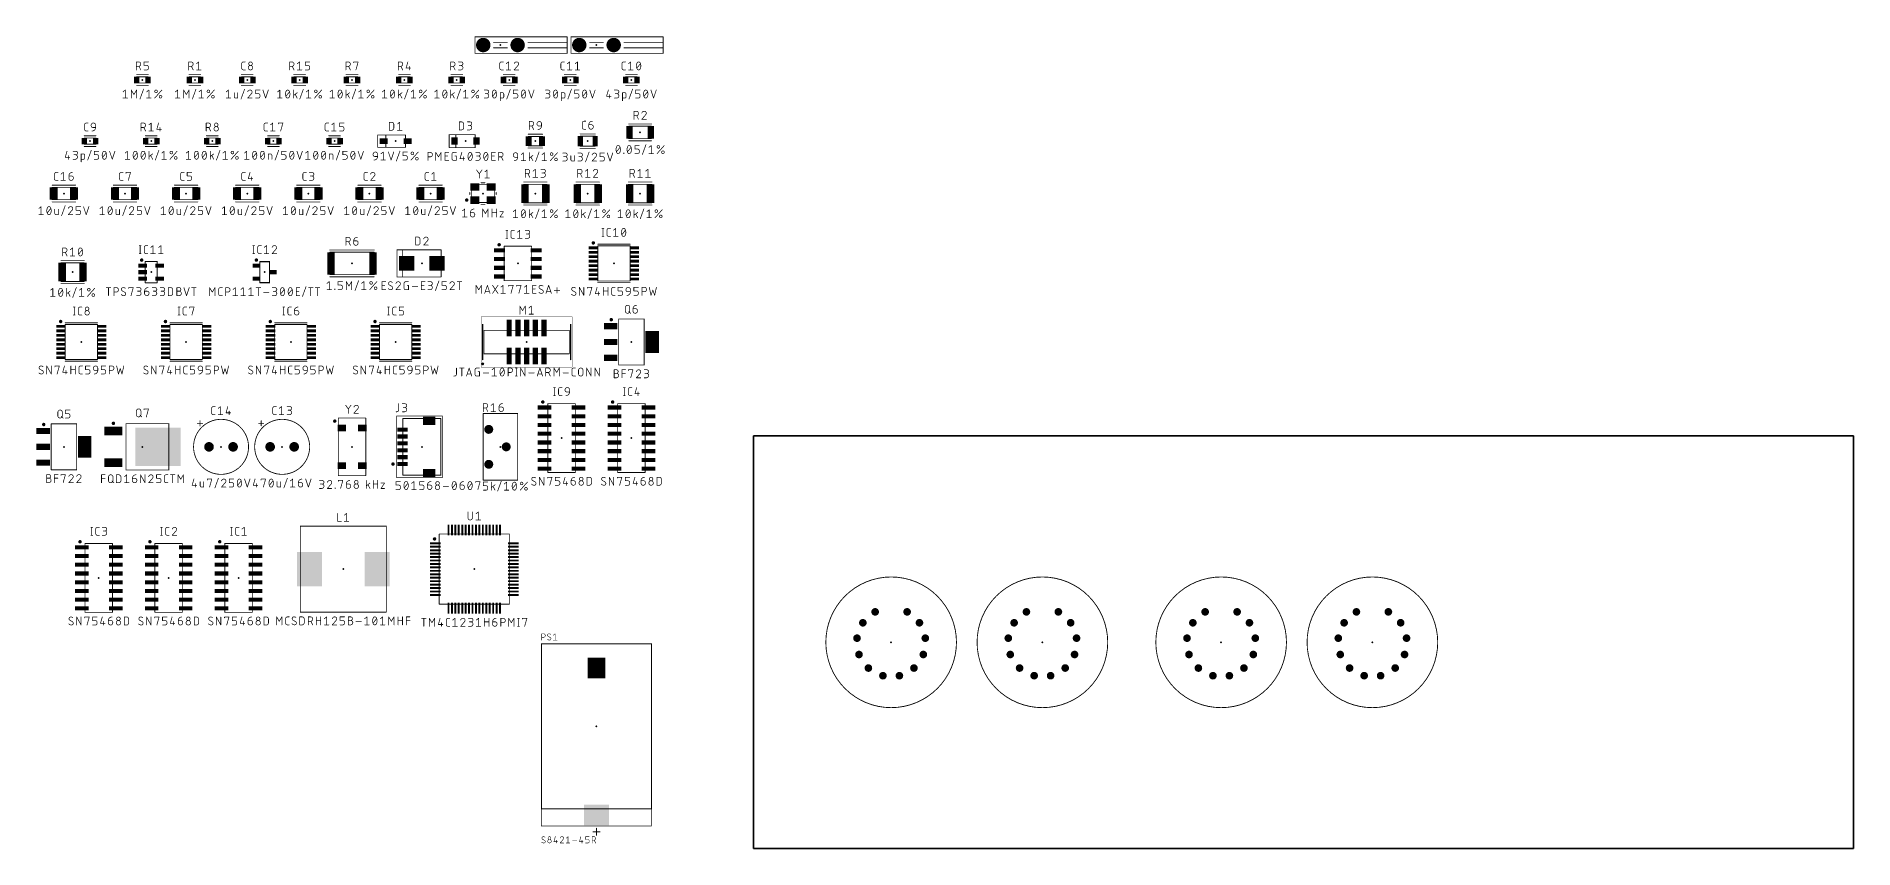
# Model space of a CAD drawing. Extents: x -104 to 160, y 0 to 118.
import ezdxf

# ---------------------------------------------------------------- set-up
doc = ezdxf.new("R2010")
doc.units = 0
for name, color, linetype in [('1', 12, 'CONTINUOUS'), ('17', 110, 'CONTINUOUS'), ('20', 31, 'CONTINUOUS'), ('21', 253, 'CONTINUOUS'), ('22', 253, 'CONTINUOUS'), ('23', 53, 'CONTINUOUS'), ('25', 253, 'CONTINUOUS'), ('27', 253, 'CONTINUOUS'), ('39', 12, 'CONTINUOUS'), ('41', 12, 'CONTINUOUS'), ('51', 253, 'CONTINUOUS')]:
    doc.layers.add(name, color=color, linetype=linetype)

# ---------------------------------------------------------------- blocks, each defined once
blk = doc.blocks.new('RECT')
blk.add_solid([(-0.5, -0.5), (0.5, -0.5), (-0.5, 0.5), (0.5, 0.5)])
blk = doc.blocks.new('ROUNDP')
at = {"const_width": 0.5}
blk.add_lwpolyline([(0, -0.25, 1), (0, 0.25, 1), (0, -0.25)], format="xyb", dxfattribs=at)

msp = doc.modelspace()

# ---------------------------------------------------------------- linework, layer by layer
at = {"layer": '20'}
for p, q in [((160, 60), (0, 60)), ((0, 60), (0, 0)), ((160, 0), (160, 60)), ((0, 0), (160, 0))]:
    msp.add_line(p, q, dxfattribs=at)
at = {"layer": '21'}
for points, const_width in [([(-37.83, 117.2718, 1), (-37.83, 117.2083)], 0.0635), ([(-37.83, 116.4718, 1), (-37.83, 116.4083)], 0.0635), ([(-35.83, 117.2083, 1), (-35.83, 117.2718)], 0.0635), ([(-35.83, 116.4083, 1), (-35.83, 116.4718)], 0.0635), ([(-32.83, 117.2718, 1), (-32.83, 117.2083)], 0.0635), ([(-32.83, 116.4718, 1), (-32.83, 116.4083)], 0.0635), ([(-27.0983, 117.24, 1), (-27.1618, 117.24)], 0.0635), ([(-27.1618, 116.44, 1), (-27.0983, 116.44)], 0.0635), ([(-27.13, 117.2083, 1), (-27.13, 117.2718)], 0.0635), ([(-27.13, 116.4083, 1), (-27.13, 116.4718)], 0.0635), ([(-23.86, 117.2718, 1), (-23.86, 117.2083)], 0.0635), ([(-23.86, 116.4718, 1), (-23.86, 116.4083)], 0.0635), ([(-21.86, 117.2083, 1), (-21.86, 117.2718)], 0.0635), ([(-21.86, 116.4083, 1), (-21.86, 116.4718)], 0.0635), ([(-18.86, 117.2718, 1), (-18.86, 117.2083)], 0.0635), ([(-18.86, 116.4718, 1), (-18.86, 116.4083)], 0.0635), ([(-13.1282, 117.24, 1), (-13.1918, 117.24)], 0.0635), ([(-13.1918, 116.44, 1), (-13.1282, 116.44)], 0.0635), ([(-13.16, 117.2083, 1), (-13.16, 117.2718)], 0.0635), ([(-13.16, 116.4083, 1), (-13.16, 116.4718)], 0.0635), ([(-89.75, 112.5686, 1), (-89.75, 112.5086)], 0.06), ([(-89.75, 111.0114, 1), (-89.75, 110.9514)], 0.06), ([(-88.05, 112.5086, 1), (-88.05, 112.5686)], 0.06), ([(-88.05, 110.9514, 1), (-88.05, 111.0114)], 0.06), ([(-82.13, 112.5686, 1), (-82.13, 112.5086)], 0.06), ([(-82.13, 111.0114, 1), (-82.13, 110.9514)], 0.06), ([(-80.43, 112.5086, 1), (-80.43, 112.5686)], 0.06), ([(-80.43, 110.9514, 1), (-80.43, 111.0114)], 0.06), ([(-74.51, 112.5686, 1), (-74.51, 112.5086)], 0.06), ([(-74.51, 111.0114, 1), (-74.51, 110.9514)], 0.06), ([(-72.81, 112.5086, 1), (-72.81, 112.5686)], 0.06), ([(-72.81, 110.9514, 1), (-72.81, 111.0114)], 0.06), ([(-66.89, 112.5686, 1), (-66.89, 112.5086)], 0.06), ([(-66.89, 111.0114, 1), (-66.89, 110.9514)], 0.06), ([(-65.19, 112.5086, 1), (-65.19, 112.5686)], 0.06), ([(-65.19, 110.9514, 1), (-65.19, 111.0114)], 0.06), ([(-59.27, 112.5686, 1), (-59.27, 112.5086)], 0.06), ([(-59.27, 111.0114, 1), (-59.27, 110.9514)], 0.06), ([(-57.57, 112.5086, 1), (-57.57, 112.5686)], 0.06), ([(-57.57, 110.9514, 1), (-57.57, 111.0114)], 0.06), ([(-51.65, 112.5686, 1), (-51.65, 112.5086)], 0.06), ([(-51.65, 111.0114, 1), (-51.65, 110.9514)], 0.06), ([(-49.95, 112.5086, 1), (-49.95, 112.5686)], 0.06), ([(-49.95, 110.9514, 1), (-49.95, 111.0114)], 0.06), ([(-44.03, 112.5686, 1), (-44.03, 112.5086)], 0.06), ([(-44.03, 111.0114, 1), (-44.03, 110.9514)], 0.06), ([(-42.33, 112.5086, 1), (-42.33, 112.5686)], 0.06), ([(-42.33, 110.9514, 1), (-42.33, 111.0114)], 0.06), ([(-36.41, 112.5686, 1), (-36.41, 112.5086)], 0.06), ([(-36.41, 111.0114, 1), (-36.41, 110.9514)], 0.06), ([(-34.71, 112.5086, 1), (-34.71, 112.5686)], 0.06), ([(-34.71, 110.9514, 1), (-34.71, 111.0114)], 0.06), ([(-27.52, 112.5686, 1), (-27.52, 112.5086)], 0.06), ([(-27.52, 111.0114, 1), (-27.52, 110.9514)], 0.06), ([(-25.82, 112.5086, 1), (-25.82, 112.5686)], 0.06), ([(-25.82, 110.9514, 1), (-25.82, 111.0114)], 0.06), ([(-18.63, 112.5686, 1), (-18.63, 112.5086)], 0.06), ([(-18.63, 111.0114, 1), (-18.63, 110.9514)], 0.06), ([(-16.93, 112.5086, 1), (-16.93, 112.5686)], 0.06), ([(-16.93, 110.9514, 1), (-16.93, 111.0114)], 0.06), ([(-97.37, 103.6786, 1), (-97.37, 103.6186)], 0.06), ([(-95.67, 103.6186, 1), (-95.67, 103.6786)], 0.06), ([(-88.48, 103.6786, 1), (-88.48, 103.6186)], 0.06), ([(-86.78, 103.6186, 1), (-86.78, 103.6786)], 0.06), ([(-79.59, 103.6786, 1), (-79.59, 103.6186)], 0.06), ([(-77.89, 103.6186, 1), (-77.89, 103.6786)], 0.06), ([(-70.7, 103.6786, 1), (-70.7, 103.6186)], 0.06), ([(-69, 103.6186, 1), (-69, 103.6786)], 0.06), ([(-61.81, 103.6786, 1), (-61.81, 103.6186)], 0.06), ([(-60.11, 103.6186, 1), (-60.11, 103.6786)], 0.06), ([(-54.6941, 103.8, 1), (-54.6941, 103.74)], 0.06), ([(-54.6641, 103.77, 1), (-54.7241, 103.77)], 0.06), ([(-50.645, 103.74, 1), (-50.645, 103.8)], 0.06), ([(-44.2817, 103.85, 1), (-44.2817, 103.79)], 0.06), ([(-44.2517, 103.82, 1), (-44.3117, 103.82)], 0.06), ([(-40.51, 103.79, 1), (-40.51, 103.85)], 0.06), ([(-32.8, 103.9036, 1), (-32.8, 103.8436)], 0.06), ([(-30.7, 103.8436, 1), (-30.7, 103.9036)], 0.06), ([(-25.23, 103.9467, 1), (-25.23, 103.8867)], 0.06), ([(-23.03, 103.8867, 1), (-23.03, 103.9467)], 0.06), ([(-18.16, 105.3917, 1), (-18.16, 105.3317)], 0.06), ([(-14.86, 105.3317, 1), (-14.86, 105.3917)], 0.06), ([(-97.37, 102.1214, 1), (-97.37, 102.0614)], 0.06), ([(-95.67, 102.0614, 1), (-95.67, 102.1214)], 0.06), ([(-88.48, 102.1214, 1), (-88.48, 102.0614)], 0.06), ([(-86.78, 102.0614, 1), (-86.78, 102.1214)], 0.06), ([(-79.59, 102.1214, 1), (-79.59, 102.0614)], 0.06), ([(-77.89, 102.0614, 1), (-77.89, 102.1214)], 0.06), ([(-70.7, 102.1214, 1), (-70.7, 102.0614)], 0.06), ([(-69, 102.0614, 1), (-69, 102.1214)], 0.06), ([(-61.81, 102.1214, 1), (-61.81, 102.0614)], 0.06), ([(-60.11, 102.0614, 1), (-60.11, 102.1214)], 0.06), ([(-54.6941, 102, 1), (-54.6941, 101.94)], 0.06), ([(-54.7241, 101.97, 1), (-54.6641, 101.97)], 0.06), ([(-50.645, 101.94, 1), (-50.645, 102)], 0.06), ([(-44.2817, 101.95, 1), (-44.2817, 101.89)], 0.06), ([(-44.3117, 101.92, 1), (-44.2517, 101.92)], 0.06), ([(-40.51, 101.89, 1), (-40.51, 101.95)], 0.06), ([(-32.8, 101.8964, 1), (-32.8, 101.8364)], 0.06), ([(-30.7, 101.8364, 1), (-30.7, 101.8964)], 0.06), ([(-25.23, 101.8533, 1), (-25.23, 101.7933)], 0.06), ([(-23.03, 101.7933, 1), (-23.03, 101.8533)], 0.06), ([(-18.16, 102.9483, 1), (-18.16, 102.8883)], 0.06), ([(-14.86, 102.8883, 1), (-14.86, 102.9483)], 0.06), ([(-102.03, 96.5017, 1), (-102.03, 96.4417)], 0.06), ([(-98.63, 96.4417, 1), (-98.63, 96.5017)], 0.06), ([(-93.14, 96.5017, 1), (-93.14, 96.4417)], 0.06), ([(-89.74, 96.4417, 1), (-89.74, 96.5017)], 0.06), ([(-84.25, 96.5017, 1), (-84.25, 96.4417)], 0.06), ([(-80.85, 96.4417, 1), (-80.85, 96.5017)], 0.06), ([(-75.36, 96.5017, 1), (-75.36, 96.4417)], 0.06), ([(-71.96, 96.4417, 1), (-71.96, 96.5017)], 0.06), ([(-66.47, 96.5017, 1), (-66.47, 96.4417)], 0.06), ([(-63.07, 96.4417, 1), (-63.07, 96.5017)], 0.06), ([(-57.58, 96.5017, 1), (-57.58, 96.4417)], 0.06), ([(-54.18, 96.4417, 1), (-54.18, 96.5017)], 0.06), ([(-48.69, 96.5017, 1), (-48.69, 96.4417)], 0.06), ([(-45.29, 96.4417, 1), (-45.29, 96.5017)], 0.06), ([(-41.2559, 95.3901, 1), (-41.3159, 95.3901)], 0.06), ([(-39.6601, 96.8459, 1), (-39.6601, 96.7859)], 0.06), ([(-39.0799, 96.7859, 1), (-39.0799, 96.8459)], 0.06), ([(-37.4241, 95.3901, 1), (-37.4841, 95.3901)], 0.06), ([(-33.45, 96.9517, 1), (-33.45, 96.8917)], 0.06), ([(-30.05, 96.8917, 1), (-30.05, 96.9517)], 0.06), ([(-25.83, 96.9517, 1), (-25.83, 96.8917)], 0.06), ([(-22.43, 96.8917, 1), (-22.43, 96.9517)], 0.06), ([(-18.21, 96.9517, 1), (-18.21, 96.8917)], 0.06), ([(-14.81, 96.8917, 1), (-14.81, 96.9517)], 0.06), ([(-102.03, 94.0583, 1), (-102.03, 93.9983)], 0.06), ([(-98.63, 93.9983, 1), (-98.63, 94.0583)], 0.06), ([(-93.14, 94.0583, 1), (-93.14, 93.9983)], 0.06), ([(-89.74, 93.9983, 1), (-89.74, 94.0583)], 0.06), ([(-84.25, 94.0583, 1), (-84.25, 93.9983)], 0.06), ([(-80.85, 93.9983, 1), (-80.85, 94.0583)], 0.06), ([(-75.36, 94.0583, 1), (-75.36, 93.9983)], 0.06), ([(-71.96, 93.9983, 1), (-71.96, 94.0583)], 0.06), ([(-66.47, 94.0583, 1), (-66.47, 93.9983)], 0.06), ([(-63.07, 93.9983, 1), (-63.07, 94.0583)], 0.06), ([(-57.58, 94.0583, 1), (-57.58, 93.9983)], 0.06), ([(-54.18, 93.9983, 1), (-54.18, 94.0583)], 0.06), ([(-48.69, 94.0583, 1), (-48.69, 93.9983)], 0.06), ([(-45.29, 93.9983, 1), (-45.29, 94.0583)], 0.06), ([(-41.7299, 94.175, 1), (-41.7299, 94.425, 1), (-41.7299, 94.175)], 0.25), ([(-41.3159, 95.1099, 1), (-41.2559, 95.1099)], 0.06), ([(-39.6601, 93.7141, 1), (-39.6601, 93.6541)], 0.06), ([(-39.0799, 93.6541, 1), (-39.0799, 93.7141)], 0.06), ([(-37.4841, 95.1099, 1), (-37.4241, 95.1099)], 0.06), ([(-33.45, 93.6083, 1), (-33.45, 93.5483)], 0.06), ([(-30.05, 93.5483, 1), (-30.05, 93.6083)], 0.06), ([(-25.83, 93.6083, 1), (-25.83, 93.5483)], 0.06), ([(-22.43, 93.5483, 1), (-22.43, 93.6083)], 0.06), ([(-18.21, 93.6083, 1), (-18.21, 93.5483)], 0.06), ([(-14.81, 93.5483, 1), (-14.81, 93.6083)], 0.06), ([(-37.0188, 87.6749, 1), (-37.0188, 87.9249, 1), (-37.0188, 87.6749)], 0.25), ([(-36.26, 87.59, 1), (-36.32, 87.59)], 0.06), ([(-36.29, 87.62, 1), (-36.29, 87.56)], 0.06), ([(-36.32, 87.5499, 1), (-36.26, 87.5499)], 0.06), ([(-32.26, 87.59, 1), (-32.32, 87.59)], 0.06), ([(-32.32, 87.5499, 1), (-32.26, 87.5499)], 0.06), ([(-32.29, 87.56, 1), (-32.29, 87.62)], 0.06), ([(-23.3238, 87.9474, 1), (-23.3238, 88.1974, 1), (-23.3238, 87.9474)], 0.25), ([(-22.67, 87.9124, 1), (-22.67, 87.8524)], 0.06), ([(-17.97, 87.8524, 1), (-17.97, 87.9124)], 0.06), ([(-100.76, 85.5217, 1), (-100.76, 85.4617)], 0.06), ([(-97.36, 85.4617, 1), (-97.36, 85.5217)], 0.06), ([(-89.009, 85.4436, 1), (-89.009, 85.6936, 1), (-89.009, 85.4436)], 0.25), ([(-88.505, 85.4086, 1), (-88.505, 85.3486)], 0.06), ([(-86.755, 85.3486, 1), (-86.755, 85.4086)], 0.06), ([(-72.324, 85.4536, 1), (-72.324, 85.7036, 1), (-72.324, 85.4536)], 0.25), ([(-71.82, 85.4186, 1), (-71.82, 85.3586)], 0.06), ([(-70.39, 85.3886, 1), (-70.45, 85.3886)], 0.06), ([(-70.42, 85.3586, 1), (-70.42, 85.4186)], 0.06), ([(-61.645, 87.0691, 1), (-61.645, 87.0091)], 0.06), ([(-55.195, 87.0091, 1), (-55.195, 87.0691)], 0.06), ([(-51.8823, 87.095, 1), (-51.8823, 87.035)], 0.06), ([(-51.8523, 87.065, 1), (-51.9123, 87.065)], 0.06), ([(-45.46, 87.035, 1), (-45.46, 87.095)], 0.06), ([(-100.76, 82.1783, 1), (-100.76, 82.1183)], 0.06), ([(-97.36, 82.1183, 1), (-97.36, 82.1783)], 0.06), ([(-88.505, 82.2914, 1), (-88.505, 82.2314)], 0.06), ([(-86.755, 82.2314, 1), (-86.755, 82.2914)], 0.06), ([(-71.82, 82.2814, 1), (-71.82, 82.2214)], 0.06), ([(-70.45, 84.3786, 1), (-70.39, 84.3786)], 0.06), ([(-70.39, 83.2614, 1), (-70.45, 83.2614)], 0.06), ([(-70.45, 82.2514, 1), (-70.39, 82.2514)], 0.06), ([(-70.42, 82.2214, 1), (-70.42, 82.2814)], 0.06), ([(-61.645, 83.1709, 1), (-61.645, 83.1109)], 0.06), ([(-55.195, 83.1109, 1), (-55.195, 83.1709)], 0.06), ([(-51.8823, 83.145, 1), (-51.8823, 83.085)], 0.06), ([(-51.9123, 83.115, 1), (-51.8523, 83.115)], 0.06), ([(-45.46, 83.085, 1), (-45.46, 83.145)], 0.06), ([(-36.26, 82.6301, 1), (-36.32, 82.6301)], 0.06), ([(-36.29, 82.62, 1), (-36.29, 82.56)], 0.06), ([(-36.32, 82.59, 1), (-36.26, 82.59)], 0.06), ([(-32.26, 82.6301, 1), (-32.32, 82.6301)], 0.06), ([(-32.32, 82.59, 1), (-32.26, 82.59)], 0.06), ([(-32.29, 82.56, 1), (-32.29, 82.62)], 0.06), ([(-22.67, 82.3276, 1), (-22.67, 82.2676)], 0.06), ([(-17.97, 82.2676, 1), (-17.97, 82.3276)], 0.06), ([(-100.7938, 76.5174, 1), (-100.7938, 76.7674, 1), (-100.7938, 76.5174)], 0.25), ([(-85.5538, 76.5174, 1), (-85.5538, 76.7674, 1), (-85.5538, 76.5174)], 0.25), ([(-70.3138, 76.5174, 1), (-70.3138, 76.7674, 1), (-70.3138, 76.5174)], 0.25), ([(-55.0738, 76.5174, 1), (-55.0738, 76.7674, 1), (-55.0738, 76.5174)], 0.25), ([(-20.7076, 76.7836, 1), (-20.7076, 77.0336, 1), (-20.7076, 76.7836)], 0.25), ([(-19.6, 77.01, 1), (-19.66, 77.01)], 0.06), ([(-19.63, 77.04, 1), (-19.63, 76.98)], 0.06), ([(-19.66, 76.6586, 1), (-19.6, 76.6586)], 0.06), ([(-15.9, 77.01, 1), (-15.96, 77.01)], 0.06), ([(-15.93, 76.98, 1), (-15.93, 77.04)], 0.06), ([(-100.14, 76.4824, 1), (-100.14, 76.4224)], 0.06), ([(-95.44, 76.4224, 1), (-95.44, 76.4824)], 0.06), ([(-84.9, 76.4824, 1), (-84.9, 76.4224)], 0.06), ([(-80.2, 76.4224, 1), (-80.2, 76.4824)], 0.06), ([(-69.66, 76.4824, 1), (-69.66, 76.4224)], 0.06), ([(-64.96, 76.4224, 1), (-64.96, 76.4824)], 0.06), ([(-54.42, 76.4824, 1), (-54.42, 76.4224)], 0.06), ([(-49.72, 76.4224, 1), (-49.72, 76.4824)], 0.06), ([(-39.37, 76.2, 1), (-39.47, 76.2)], 0.1), ([(-26.57, 76.2, 1), (-26.67, 76.2)], 0.1), ([(-15.96, 75.5086, 1), (-15.9, 75.5086)], 0.06), ([(-15.9, 71.8114, 1), (-15.96, 71.8114)], 0.06), ([(-100.14, 70.8976, 1), (-100.14, 70.8376)], 0.06), ([(-95.44, 70.8376, 1), (-95.44, 70.8976)], 0.06), ([(-84.9, 70.8976, 1), (-84.9, 70.8376)], 0.06), ([(-80.2, 70.8376, 1), (-80.2, 70.8976)], 0.06), ([(-69.66, 70.8976, 1), (-69.66, 70.8376)], 0.06), ([(-64.96, 70.8376, 1), (-64.96, 70.8976)], 0.06), ([(-54.42, 70.8976, 1), (-54.42, 70.8376)], 0.06), ([(-49.72, 70.8376, 1), (-49.72, 70.8976)], 0.06), ([(-39.3954, 70.385, 1), (-39.3954, 70.585, 1), (-39.3954, 70.385)], 0.2), ([(-39.47, 71.12, 1), (-39.37, 71.12)], 0.1), ([(-26.67, 71.12, 1), (-26.57, 71.12)], 0.1), ([(-19.6, 70.6614, 1), (-19.66, 70.6614)], 0.06), ([(-19.63, 70.34, 1), (-19.63, 70.28)], 0.06), ([(-19.66, 70.31, 1), (-19.6, 70.31)], 0.06), ([(-15.96, 70.31, 1), (-15.9, 70.31)], 0.06), ([(-15.93, 70.28, 1), (-15.93, 70.34)], 0.06), ([(-30.6688, 64.8136, 1), (-30.6688, 65.0636, 1), (-30.6688, 64.8136)], 0.25), ([(-29.91, 64.69, 1), (-29.97, 64.69)], 0.06), ([(-29.94, 64.72, 1), (-29.94, 64.66)], 0.06), ([(-29.97, 64.6886, 1), (-29.91, 64.6886)], 0.06), ([(-25.91, 64.69, 1), (-25.97, 64.69)], 0.06), ([(-25.97, 64.6886, 1), (-25.91, 64.6886)], 0.06), ([(-25.94, 64.66, 1), (-25.94, 64.72)], 0.06), ([(-20.5088, 64.8136, 1), (-20.5088, 65.0636, 1), (-20.5088, 64.8136)], 0.25), ([(-19.75, 64.69, 1), (-19.81, 64.69)], 0.06), ([(-19.78, 64.72, 1), (-19.78, 64.66)], 0.06), ([(-19.81, 64.6886, 1), (-19.75, 64.6886)], 0.06), ([(-15.75, 64.69, 1), (-15.81, 64.69)], 0.06), ([(-15.81, 64.6886, 1), (-15.75, 64.6886)], 0.06), ([(-15.78, 64.66, 1), (-15.78, 64.72)], 0.06), ([(-103.2576, 61.5436, 1), (-103.2576, 61.7936, 1), (-103.2576, 61.5436)], 0.25), ([(-102.15, 61.77, 1), (-102.21, 61.77)], 0.06), ([(-102.18, 61.8, 1), (-102.18, 61.74)], 0.06), ([(-102.21, 61.4186, 1), (-102.15, 61.4186)], 0.06), ([(-98.45, 61.77, 1), (-98.51, 61.77)], 0.06), ([(-98.48, 61.74, 1), (-98.48, 61.8)], 0.06), ([(-93.1316, 61.7117, 1), (-93.1316, 61.9617, 1), (-93.1316, 61.7117)], 0.25), ([(-91.305, 61.825, 1), (-91.305, 61.765)], 0.06), ([(-91.275, 61.795, 1), (-91.335, 61.795)], 0.06), ([(-85.025, 61.795, 1), (-85.085, 61.795)], 0.06), ([(-85.085, 61.4641, 1), (-85.025, 61.4641)], 0.06), ([(-85.055, 61.765, 1), (-85.055, 61.825)], 0.06), ([(-77.47, 54.42, 1), (-77.47, 62.42, 1), (-77.47, 54.42)], 0.12), ([(-80.8954, 61.8755, 1), (-80.8954, 61.8155)], 0.06), ([(-80.4904, 62.2205, 1), (-80.5504, 62.2205)], 0.06), ([(-80.5504, 61.4705, 1), (-80.4904, 61.4705)], 0.06), ([(-80.1454, 61.8155, 1), (-80.1454, 61.8755)], 0.06), ([(-68.58, 54.42, 1), (-68.58, 62.42, 1), (-68.58, 54.42)], 0.12), ([(-72.0054, 61.8755, 1), (-72.0054, 61.8155)], 0.06), ([(-71.6004, 62.2205, 1), (-71.6604, 62.2205)], 0.06), ([(-71.6604, 61.4705, 1), (-71.6004, 61.4705)], 0.06), ([(-71.2554, 61.8155, 1), (-71.2554, 61.8755)], 0.06), ([(-60.924, 62.0352, 1), (-60.924, 62.2852, 1), (-60.924, 62.0352)], 0.25), ([(-60.39, 62.62, 1), (-60.45, 62.62)], 0.06), ([(-60.42, 62.65, 1), (-60.42, 62.59)], 0.06), ([(-60.45, 61.9102, 1), (-60.39, 61.9102)], 0.06), ([(-56.39, 62.62, 1), (-56.45, 62.62)], 0.06), ([(-56.45, 61.9102, 1), (-56.39, 61.9102)], 0.06), ([(-56.42, 62.59, 1), (-56.42, 62.65)], 0.06), ([(-50.9975, 62.52, 1), (-51.0725, 62.52)], 0.075), ([(-51.035, 62.5575, 1), (-51.035, 62.4825)], 0.075), ([(-51.0725, 61.595, 1), (-50.9975, 61.595)], 0.075), ([(-48.46, 62.4825, 1), (-48.46, 62.5575)], 0.075), ([(-45.91, 62.5575, 1), (-45.91, 62.4825)], 0.075), ([(-45.4475, 62.52, 1), (-45.5225, 62.52)], 0.075), ([(-45.485, 62.4825, 1), (-45.485, 62.5575)], 0.075), ([(-39.2983, 63.27, 1), (-39.3618, 63.27)], 0.0635), ([(-39.33, 63.3018, 1), (-39.33, 63.2383)], 0.0635), ([(-34.2982, 63.27, 1), (-34.3618, 63.27)], 0.0635), ([(-34.33, 63.2383, 1), (-34.33, 63.3018)], 0.0635), ([(-98.51, 60.2686, 1), (-98.45, 60.2686)], 0.06), ([(-98.45, 56.5714, 1), (-98.51, 56.5714)], 0.06), ([(-52.46, 55.795, 1), (-52.46, 56.045, 1), (-52.46, 55.795)], 0.25), ([(-102.15, 55.4214, 1), (-102.21, 55.4214)], 0.06), ([(-102.18, 55.1, 1), (-102.18, 55.04)], 0.06), ([(-102.21, 55.07, 1), (-102.15, 55.07)], 0.06), ([(-98.51, 55.07, 1), (-98.45, 55.07)], 0.06), ([(-98.48, 55.04, 1), (-98.48, 55.1)], 0.06), ([(-91.305, 55.075, 1), (-91.305, 55.015)], 0.06), ([(-91.335, 55.045, 1), (-91.275, 55.045)], 0.06), ([(-85.025, 55.3759, 1), (-85.085, 55.3759)], 0.06), ([(-85.085, 55.045, 1), (-85.025, 55.045)], 0.06), ([(-85.055, 55.015, 1), (-85.055, 55.075)], 0.06), ([(-60.39, 54.9298, 1), (-60.45, 54.9298)], 0.06), ([(-60.42, 54.25, 1), (-60.42, 54.19)], 0.06), ([(-60.45, 54.22, 1), (-60.39, 54.22)], 0.06), ([(-56.39, 54.9298, 1), (-56.45, 54.9298)], 0.06), ([(-56.45, 54.22, 1), (-56.39, 54.22)], 0.06), ([(-56.42, 54.19, 1), (-56.42, 54.25)], 0.06), ([(-50.9975, 55.245, 1), (-51.0725, 55.245)], 0.075), ([(-51.035, 54.3575, 1), (-51.035, 54.2825)], 0.075), ([(-51.0725, 54.32, 1), (-50.9975, 54.32)], 0.075), ([(-48.46, 54.2825, 1), (-48.46, 54.3575)], 0.075), ([(-45.91, 54.3575, 1), (-45.91, 54.2825)], 0.075), ([(-45.5225, 54.32, 1), (-45.4475, 54.32)], 0.075), ([(-45.485, 54.2825, 1), (-45.485, 54.3575)], 0.075), ([(-39.3618, 53.57, 1), (-39.2983, 53.57)], 0.0635), ([(-39.33, 53.6018, 1), (-39.33, 53.5382)], 0.0635), ([(-34.3618, 53.57, 1), (-34.2982, 53.57)], 0.0635), ([(-34.33, 53.5382, 1), (-34.33, 53.6018)], 0.0635), ([(-29.91, 54.6914, 1), (-29.97, 54.6914)], 0.06), ([(-29.94, 54.72, 1), (-29.94, 54.66)], 0.06), ([(-29.97, 54.69, 1), (-29.91, 54.69)], 0.06), ([(-25.91, 54.6914, 1), (-25.97, 54.6914)], 0.06), ([(-25.97, 54.69, 1), (-25.91, 54.69)], 0.06), ([(-25.94, 54.66, 1), (-25.94, 54.72)], 0.06), ([(-19.75, 54.6914, 1), (-19.81, 54.6914)], 0.06), ([(-19.78, 54.72, 1), (-19.78, 54.66)], 0.06), ([(-19.81, 54.69, 1), (-19.75, 54.69)], 0.06), ([(-15.75, 54.6914, 1), (-15.81, 54.6914)], 0.06), ([(-15.81, 54.69, 1), (-15.75, 54.69)], 0.06), ([(-15.78, 54.66, 1), (-15.78, 54.72)], 0.06), ([(-65.94, 46.92, 1), (-65.94, 46.86)], 0.06), ([(-53.44, 46.86, 1), (-53.44, 46.92)], 0.06), ([(-46.4188, 44.909, 1), (-46.4188, 45.159, 1), (-46.4188, 44.909)], 0.25), ([(-45.71, 45.74, 1), (-45.77, 45.74)], 0.06), ([(-45.74, 45.77, 1), (-45.74, 45.71)], 0.06), ([(-44.784, 45.71, 1), (-44.784, 45.77)], 0.06), ([(-36.496, 45.77, 1), (-36.496, 45.71)], 0.06), ([(-35.51, 45.74, 1), (-35.57, 45.74)], 0.06), ([(-35.54, 45.71, 1), (-35.54, 45.77)], 0.06), ([(-97.9788, 44.4936, 1), (-97.9788, 44.7436, 1), (-97.9788, 44.4936)], 0.25), ([(-97.22, 44.37, 1), (-97.28, 44.37)], 0.06), ([(-97.25, 44.4, 1), (-97.25, 44.34)], 0.06), ([(-97.28, 44.3686, 1), (-97.22, 44.3686)], 0.06), ([(-93.22, 44.37, 1), (-93.28, 44.37)], 0.06), ([(-93.28, 44.3686, 1), (-93.22, 44.3686)], 0.06), ([(-93.25, 44.34, 1), (-93.25, 44.4)], 0.06), ([(-87.8188, 44.4936, 1), (-87.8188, 44.7436, 1), (-87.8188, 44.4936)], 0.25), ([(-87.06, 44.37, 1), (-87.12, 44.37)], 0.06), ([(-87.09, 44.4, 1), (-87.09, 44.34)], 0.06), ([(-87.12, 44.3686, 1), (-87.06, 44.3686)], 0.06), ([(-83.06, 44.37, 1), (-83.12, 44.37)], 0.06), ([(-83.12, 44.3686, 1), (-83.06, 44.3686)], 0.06), ([(-83.09, 44.34, 1), (-83.09, 44.4)], 0.06), ([(-77.6588, 44.4936, 1), (-77.6588, 44.7436, 1), (-77.6588, 44.4936)], 0.25), ([(-76.9, 44.37, 1), (-76.96, 44.37)], 0.06), ([(-76.93, 44.4, 1), (-76.93, 44.34)], 0.06), ([(-76.96, 44.3686, 1), (-76.9, 44.3686)], 0.06), ([(-72.9, 44.37, 1), (-72.96, 44.37)], 0.06), ([(-72.96, 44.3686, 1), (-72.9, 44.3686)], 0.06), ([(-72.93, 44.34, 1), (-72.93, 44.4)], 0.06), ([(-45.77, 44.784, 1), (-45.71, 44.784)], 0.06), ([(-35.57, 44.784, 1), (-35.51, 44.784)], 0.06), ([(-97.22, 34.3714, 1), (-97.28, 34.3714)], 0.06), ([(-97.25, 34.4, 1), (-97.25, 34.34)], 0.06), ([(-97.28, 34.37, 1), (-97.22, 34.37)], 0.06), ([(-93.22, 34.3714, 1), (-93.28, 34.3714)], 0.06), ([(-93.28, 34.37, 1), (-93.22, 34.37)], 0.06), ([(-93.25, 34.34, 1), (-93.25, 34.4)], 0.06), ([(-87.06, 34.3714, 1), (-87.12, 34.3714)], 0.06), ([(-87.09, 34.4, 1), (-87.09, 34.34)], 0.06), ([(-87.12, 34.37, 1), (-87.06, 34.37)], 0.06), ([(-83.06, 34.3714, 1), (-83.12, 34.3714)], 0.06), ([(-83.12, 34.37, 1), (-83.06, 34.37)], 0.06), ([(-83.09, 34.34, 1), (-83.09, 34.4)], 0.06), ([(-76.9, 34.3714, 1), (-76.96, 34.3714)], 0.06), ([(-76.93, 34.4, 1), (-76.93, 34.34)], 0.06), ([(-76.96, 34.37, 1), (-76.9, 34.37)], 0.06), ([(-72.9, 34.3714, 1), (-72.96, 34.3714)], 0.06), ([(-72.96, 34.37, 1), (-72.9, 34.37)], 0.06), ([(-72.93, 34.34, 1), (-72.93, 34.4)], 0.06), ([(-65.94, 34.42, 1), (-65.94, 34.36)], 0.06), ([(-53.44, 34.36, 1), (-53.44, 34.42)], 0.06), ([(-45.71, 36.496, 1), (-45.77, 36.496)], 0.06), ([(-45.74, 35.57, 1), (-45.74, 35.51)], 0.06), ([(-45.77, 35.54, 1), (-45.71, 35.54)], 0.06), ([(-44.784, 35.51, 1), (-44.784, 35.57)], 0.06), ([(-36.496, 35.57, 1), (-36.496, 35.51)], 0.06), ([(-35.51, 36.496, 1), (-35.57, 36.496)], 0.06), ([(-35.57, 35.54, 1), (-35.51, 35.54)], 0.06), ([(-35.54, 35.51, 1), (-35.54, 35.57)], 0.06), ([(17.1, 35.4, 1), (17.1, 35.4, 1), (17.1, 35.4)], 0.5), ([(39.1, 35.4, 1), (39.1, 35.4, 1), (39.1, 35.4)], 0.5), ([(65.1, 35.4, 1), (65.1, 35.4, 1), (65.1, 35.4)], 0.5), ([(87.1, 35.4, 1), (87.1, 35.4, 1), (87.1, 35.4)], 0.5), ([(-30.86, 29.8175, 1), (-30.86, 29.7425)], 0.075), ([(-30.8225, 29.78, 1), (-30.8975, 29.78)], 0.075), ([(-28.86, 29.7425, 1), (-28.86, 29.8175)], 0.075), ([(-16.86, 29.8175, 1), (-16.86, 29.7425)], 0.075), ([(-14.8225, 29.78, 1), (-14.8975, 29.78)], 0.075), ([(-14.86, 29.7425, 1), (-14.86, 29.8175)], 0.075), ([(-30.8975, 27.78, 1), (-30.8225, 27.78)], 0.075), ([(-14.8975, 27.78, 1), (-14.8225, 27.78)], 0.075), ([(-30.8225, 7.78, 1), (-30.8975, 7.78)], 0.075), ([(-30.86, 5.8175, 1), (-30.86, 5.7425)], 0.075), ([(-30.8975, 5.78, 1), (-30.8225, 5.78)], 0.075), ([(-28.86, 5.7425, 1), (-28.86, 5.8175)], 0.075), ([(-16.86, 5.8175, 1), (-16.86, 5.7425)], 0.075), ([(-14.8225, 7.78, 1), (-14.8975, 7.78)], 0.075), ([(-14.8975, 5.78, 1), (-14.8225, 5.78)], 0.075), ([(-14.86, 5.7425, 1), (-14.86, 5.8175)], 0.075), ([(-22.8225, 2.955, 1), (-22.8975, 2.955)], 0.075), ([(-23.36, 2.4925, 1), (-23.36, 2.4175)], 0.075), ([(-22.8975, 1.955, 1), (-22.8225, 1.955)], 0.075), ([(-22.36, 2.4175, 1), (-22.36, 2.4925)], 0.075)]:
    msp.add_lwpolyline(points, format="xyb", dxfattribs=dict(at, const_width=const_width))
for points, const_width in [([(-37.83, 117.24), (-35.83, 117.24)], 0.127), ([(-37.83, 116.44), (-35.83, 116.44)], 0.127), ([(-32.83, 117.24), (-27.13, 117.24)], 0.127), ([(-32.83, 116.44), (-27.13, 116.44)], 0.127), ([(-27.13, 116.44), (-27.13, 117.24)], 0.127), ([(-23.86, 117.24), (-21.86, 117.24)], 0.127), ([(-23.86, 116.44), (-21.86, 116.44)], 0.127), ([(-18.86, 117.24), (-13.16, 117.24)], 0.127), ([(-18.86, 116.44), (-13.16, 116.44)], 0.127), ([(-13.16, 116.44), (-13.16, 117.24)], 0.127), ([(-88.05, 112.5386), (-89.75, 112.5386)], 0.12), ([(-88.05, 110.9814), (-89.75, 110.9814)], 0.12), ([(-80.43, 112.5386), (-82.13, 112.5386)], 0.12), ([(-80.43, 110.9814), (-82.13, 110.9814)], 0.12), ([(-72.81, 112.5386), (-74.51, 112.5386)], 0.12), ([(-72.81, 110.9814), (-74.51, 110.9814)], 0.12), ([(-65.19, 112.5386), (-66.89, 112.5386)], 0.12), ([(-65.19, 110.9814), (-66.89, 110.9814)], 0.12), ([(-57.57, 112.5386), (-59.27, 112.5386)], 0.12), ([(-57.57, 110.9814), (-59.27, 110.9814)], 0.12), ([(-49.95, 112.5386), (-51.65, 112.5386)], 0.12), ([(-49.95, 110.9814), (-51.65, 110.9814)], 0.12), ([(-42.33, 112.5386), (-44.03, 112.5386)], 0.12), ([(-42.33, 110.9814), (-44.03, 110.9814)], 0.12), ([(-34.71, 112.5386), (-36.41, 112.5386)], 0.12), ([(-34.71, 110.9814), (-36.41, 110.9814)], 0.12), ([(-25.82, 112.5386), (-27.52, 112.5386)], 0.12), ([(-25.82, 110.9814), (-27.52, 110.9814)], 0.12), ([(-16.93, 112.5386), (-18.63, 112.5386)], 0.12), ([(-16.93, 110.9814), (-18.63, 110.9814)], 0.12), ([(-95.67, 103.6486), (-97.37, 103.6486)], 0.12), ([(-86.78, 103.6486), (-88.48, 103.6486)], 0.12), ([(-77.89, 103.6486), (-79.59, 103.6486)], 0.12), ([(-69, 103.6486), (-70.7, 103.6486)], 0.12), ([(-60.11, 103.6486), (-61.81, 103.6486)], 0.12), ([(-50.645, 103.77), (-54.6941, 103.77)], 0.12), ([(-54.6941, 103.77), (-54.6941, 101.97)], 0.12), ([(-40.51, 103.82), (-44.2817, 103.82)], 0.12), ([(-44.2817, 103.82), (-44.2817, 101.92)], 0.12), ([(-30.7, 103.8736), (-32.8, 103.8736)], 0.12), ([(-23.03, 103.9167), (-25.23, 103.9167)], 0.12), ([(-14.86, 105.3617), (-18.16, 105.3617)], 0.12), ([(-95.67, 102.0914), (-97.37, 102.0914)], 0.12), ([(-86.78, 102.0914), (-88.48, 102.0914)], 0.12), ([(-77.89, 102.0914), (-79.59, 102.0914)], 0.12), ([(-69, 102.0914), (-70.7, 102.0914)], 0.12), ([(-60.11, 102.0914), (-61.81, 102.0914)], 0.12), ([(-54.6941, 101.97), (-50.645, 101.97)], 0.12), ([(-44.2817, 101.92), (-40.51, 101.92)], 0.12), ([(-30.7, 101.8664), (-32.8, 101.8664)], 0.12), ([(-23.03, 101.8233), (-25.23, 101.8233)], 0.12), ([(-14.86, 102.9183), (-18.16, 102.9183)], 0.12), ([(-98.63, 96.4717), (-102.03, 96.4717)], 0.12), ([(-89.74, 96.4717), (-93.14, 96.4717)], 0.12), ([(-80.85, 96.4717), (-84.25, 96.4717)], 0.12), ([(-71.96, 96.4717), (-75.36, 96.4717)], 0.12), ([(-63.07, 96.4717), (-66.47, 96.4717)], 0.12), ([(-54.18, 96.4717), (-57.58, 96.4717)], 0.12), ([(-45.29, 96.4717), (-48.69, 96.4717)], 0.12), ([(-41.2859, 95.3901), (-41.2859, 95.1099)], 0.12), ([(-39.6601, 96.8159), (-39.0799, 96.8159)], 0.12), ([(-37.4541, 95.3901), (-37.4541, 95.1099)], 0.12), ([(-30.05, 96.9217), (-33.45, 96.9217)], 0.12), ([(-22.43, 96.9217), (-25.83, 96.9217)], 0.12), ([(-14.81, 96.9217), (-18.21, 96.9217)], 0.12), ([(-98.63, 94.0283), (-102.03, 94.0283)], 0.12), ([(-89.74, 94.0283), (-93.14, 94.0283)], 0.12), ([(-80.85, 94.0283), (-84.25, 94.0283)], 0.12), ([(-71.96, 94.0283), (-75.36, 94.0283)], 0.12), ([(-63.07, 94.0283), (-66.47, 94.0283)], 0.12), ([(-54.18, 94.0283), (-57.58, 94.0283)], 0.12), ([(-45.29, 94.0283), (-48.69, 94.0283)], 0.12), ([(-39.6601, 93.6841), (-39.0799, 93.6841)], 0.12), ([(-30.05, 93.5783), (-33.45, 93.5783)], 0.12), ([(-22.43, 93.5783), (-25.83, 93.5783)], 0.12), ([(-14.81, 93.5783), (-18.21, 93.5783)], 0.12), ([(-36.29, 87.5499), (-36.29, 87.59)], 0.12), ([(-36.29, 87.59), (-32.29, 87.59)], 0.12), ([(-32.29, 87.59), (-32.29, 87.5499)], 0.12), ([(-22.67, 87.8824), (-17.97, 87.8824)], 0.12), ([(-97.36, 85.4917), (-100.76, 85.4917)], 0.12), ([(-88.505, 85.3786), (-86.755, 85.3786)], 0.12), ([(-71.82, 85.3886), (-70.42, 85.3886)], 0.12), ([(-70.42, 85.3886), (-70.42, 84.3786)], 0.12), ([(-55.195, 87.0391), (-61.645, 87.0391)], 0.12), ([(-45.46, 87.065), (-51.8823, 87.065)], 0.12), ([(-51.8823, 87.065), (-51.8823, 83.115)], 0.12), ([(-97.36, 82.1483), (-100.76, 82.1483)], 0.12), ([(-88.505, 82.2614), (-86.755, 82.2614)], 0.12), ([(-71.82, 82.2514), (-70.42, 82.2514)], 0.12), ([(-70.42, 82.2514), (-70.42, 83.2614)], 0.12), ([(-55.195, 83.1409), (-61.645, 83.1409)], 0.12), ([(-51.8823, 83.115), (-45.46, 83.115)], 0.12), ([(-36.29, 82.6301), (-36.29, 82.59)], 0.12), ([(-36.29, 82.59), (-32.29, 82.59)], 0.12), ([(-32.29, 82.59), (-32.29, 82.6301)], 0.12), ([(-22.67, 82.2976), (-17.97, 82.2976)], 0.12), ([(-19.63, 76.6586), (-19.63, 77.01)], 0.12), ([(-19.63, 77.01), (-15.93, 77.01)], 0.12), ([(-15.93, 77.01), (-15.93, 75.5086)], 0.12), ([(-100.14, 76.4524), (-95.44, 76.4524)], 0.12), ([(-84.9, 76.4524), (-80.2, 76.4524)], 0.12), ([(-69.66, 76.4524), (-64.96, 76.4524)], 0.12), ([(-54.42, 76.4524), (-49.72, 76.4524)], 0.12), ([(-39.42, 76.2), (-39.42, 71.12)], 0.2), ([(-26.62, 71.12), (-26.62, 76.2)], 0.2), ([(-15.93, 70.31), (-15.93, 71.8114)], 0.12), ([(-100.14, 70.8676), (-95.44, 70.8676)], 0.12), ([(-84.9, 70.8676), (-80.2, 70.8676)], 0.12), ([(-69.66, 70.8676), (-64.96, 70.8676)], 0.12), ([(-54.42, 70.8676), (-49.72, 70.8676)], 0.12), ([(-19.63, 70.6614), (-19.63, 70.31)], 0.12), ([(-19.63, 70.31), (-15.93, 70.31)], 0.12), ([(-29.94, 64.6886), (-29.94, 64.69)], 0.12), ([(-29.94, 64.69), (-25.94, 64.69)], 0.12), ([(-25.94, 64.69), (-25.94, 64.6886)], 0.12), ([(-19.78, 64.6886), (-19.78, 64.69)], 0.12), ([(-19.78, 64.69), (-15.78, 64.69)], 0.12), ([(-15.78, 64.69), (-15.78, 64.6886)], 0.12), ([(-102.18, 61.4186), (-102.18, 61.77)], 0.12), ([(-102.18, 61.77), (-98.48, 61.77)], 0.12), ([(-98.48, 61.77), (-98.48, 60.2686)], 0.12), ([(-85.055, 61.795), (-91.305, 61.795)], 0.12), ([(-91.305, 61.795), (-91.305, 55.045)], 0.12), ([(-85.055, 61.4641), (-85.055, 61.795)], 0.12), ([(-80.8954, 61.8455), (-80.1454, 61.8455)], 0.12), ([(-80.5204, 62.2205), (-80.5204, 61.4705)], 0.12), ([(-72.0054, 61.8455), (-71.2554, 61.8455)], 0.12), ([(-71.6304, 62.2205), (-71.6304, 61.4705)], 0.12), ([(-60.42, 61.9102), (-60.42, 62.62)], 0.12), ([(-60.42, 62.62), (-56.42, 62.62)], 0.12), ([(-56.42, 62.62), (-56.42, 61.9102)], 0.12), ([(-51.035, 61.595), (-51.035, 62.52)], 0.15), ([(-48.46, 62.52), (-51.035, 62.52)], 0.15), ([(-45.485, 62.52), (-45.91, 62.52)], 0.15), ([(-45.485, 54.32), (-45.485, 62.52)], 0.15), ([(-39.33, 63.27), (-34.33, 63.27)], 0.127), ([(-39.33, 63.27), (-39.33, 53.57)], 0.127), ([(-34.33, 63.27), (-34.33, 53.57)], 0.127), ([(-98.48, 55.07), (-98.48, 56.5714)], 0.12), ([(-102.18, 55.4214), (-102.18, 55.07)], 0.12), ([(-102.18, 55.07), (-98.48, 55.07)], 0.12), ([(-91.305, 55.045), (-85.055, 55.045)], 0.12), ([(-85.055, 55.045), (-85.055, 55.3759)], 0.12), ([(-60.42, 54.9298), (-60.42, 54.22)], 0.12), ([(-60.42, 54.22), (-56.42, 54.22)], 0.12), ([(-56.42, 54.22), (-56.42, 54.9298)], 0.12), ([(-51.035, 54.32), (-51.035, 55.245)], 0.15), ([(-48.46, 54.32), (-51.035, 54.32)], 0.15), ([(-45.485, 54.32), (-45.91, 54.32)], 0.15), ([(-39.33, 53.57), (-34.33, 53.57)], 0.127), ([(-29.94, 54.6914), (-29.94, 54.69)], 0.12), ([(-29.94, 54.69), (-25.94, 54.69)], 0.12), ([(-25.94, 54.69), (-25.94, 54.6914)], 0.12), ([(-19.78, 54.6914), (-19.78, 54.69)], 0.12), ([(-19.78, 54.69), (-15.78, 54.69)], 0.12), ([(-15.78, 54.69), (-15.78, 54.6914)], 0.12), ([(-65.94, 46.89), (-53.44, 46.89)], 0.12), ([(-45.74, 44.784), (-45.74, 45.74)], 0.12), ([(-45.74, 45.74), (-44.784, 45.74)], 0.12), ([(-35.54, 45.74), (-36.496, 45.74)], 0.12), ([(-35.54, 44.784), (-35.54, 45.74)], 0.12), ([(-97.25, 44.3686), (-97.25, 44.37)], 0.12), ([(-97.25, 44.37), (-93.25, 44.37)], 0.12), ([(-93.25, 44.37), (-93.25, 44.3686)], 0.12), ([(-87.09, 44.3686), (-87.09, 44.37)], 0.12), ([(-87.09, 44.37), (-83.09, 44.37)], 0.12), ([(-83.09, 44.37), (-83.09, 44.3686)], 0.12), ([(-76.93, 44.3686), (-76.93, 44.37)], 0.12), ([(-76.93, 44.37), (-72.93, 44.37)], 0.12), ([(-72.93, 44.37), (-72.93, 44.3686)], 0.12), ([(-97.25, 34.3714), (-97.25, 34.37)], 0.12), ([(-97.25, 34.37), (-93.25, 34.37)], 0.12), ([(-93.25, 34.37), (-93.25, 34.3714)], 0.12), ([(-87.09, 34.3714), (-87.09, 34.37)], 0.12), ([(-87.09, 34.37), (-83.09, 34.37)], 0.12), ([(-83.09, 34.37), (-83.09, 34.3714)], 0.12), ([(-76.93, 34.3714), (-76.93, 34.37)], 0.12), ([(-76.93, 34.37), (-72.93, 34.37)], 0.12), ([(-72.93, 34.37), (-72.93, 34.3714)], 0.12), ([(-65.94, 34.39), (-53.44, 34.39)], 0.12), ([(-45.74, 36.496), (-45.74, 35.54)], 0.12), ([(-45.74, 35.54), (-44.784, 35.54)], 0.12), ([(-35.54, 35.54), (-36.496, 35.54)], 0.12), ([(-35.54, 36.496), (-35.54, 35.54)], 0.12), ([(-30.86, 29.78), (-28.86, 29.78)], 0.15), ([(-30.86, 29.78), (-30.86, 27.78)], 0.15), ([(-14.86, 29.78), (-16.86, 29.78)], 0.15), ([(-14.86, 29.78), (-14.86, 27.78)], 0.15), ([(-30.86, 5.78), (-30.86, 7.78)], 0.15), ([(-30.86, 5.78), (-28.86, 5.78)], 0.15), ([(-16.86, 5.78), (-14.86, 5.78)], 0.15), ([(-14.86, 5.78), (-14.86, 7.78)], 0.15), ([(-22.86, 2.955), (-22.86, 1.955)], 0.15), ([(-23.36, 2.455), (-22.36, 2.455)], 0.15)]:
    msp.add_lwpolyline(points, dxfattribs=dict(at, const_width=const_width))
at = {"layer": '22'}
for points, const_width in [([(20, 20.5, 1), (20, 39.5, 1), (20, 20.5)], 0.127), ([(42, 20.5, 1), (42, 39.5, 1), (42, 20.5)], 0.127), ([(68, 20.5, 1), (68, 39.5, 1), (68, 20.5)], 0.127), ([(90, 20.5, 1), (90, 39.5, 1), (90, 20.5)], 0.127), ([(17.1, 35.4, 1), (17.1, 35.4, 1), (17.1, 35.4)], 0.5), ([(39.1, 35.4, 1), (39.1, 35.4, 1), (39.1, 35.4)], 0.5), ([(65.1, 35.4, 1), (65.1, 35.4, 1), (65.1, 35.4)], 0.5), ([(87.1, 35.4, 1), (87.1, 35.4, 1), (87.1, 35.4)], 0.5)]:
    msp.add_lwpolyline(points, format="xyb", dxfattribs=dict(at, const_width=const_width))
at = {"layer": '23'}
for p in [(-36.83, 116.84), (-22.86, 116.84), (-88.9, 111.76), (-81.28, 111.76), (-73.66, 111.76), (-66.04, 111.76), (-58.42, 111.76), (-50.8, 111.76), (-43.18, 111.76), (-35.56, 111.76), (-26.67, 111.76), (-17.78, 111.76), (-16.51, 104.14), (-96.52, 102.87), (-87.63, 102.87), (-78.74, 102.87), (-69.85, 102.87), (-60.96, 102.87), (-52.07, 102.87), (-41.91, 102.87), (-31.75, 102.87), (-24.13, 102.87), (-100.33, 95.25), (-91.44, 95.25), (-82.55, 95.25), (-73.66, 95.25), (-64.77, 95.25), (-55.88, 95.25), (-46.99, 95.25), (-39.37, 95.25), (-31.75, 95.25), (-24.13, 95.25), (-16.51, 95.25), (-58.42, 85.09), (-48.26, 85.09), (-34.29, 85.09), (-20.32, 85.09), (-99.06, 83.82), (-87.63, 83.82), (-71.12, 83.82), (-97.79, 73.66), (-82.55, 73.66), (-67.31, 73.66), (-52.07, 73.66), (-33.02, 73.66), (-17.78, 73.66), (-100.33, 58.42), (-88.9, 58.42), (-77.47, 58.42), (-68.58, 58.42), (-58.42, 58.42), (-48.26, 58.42), (-36.83, 58.42), (-27.94, 59.69), (-17.78, 59.69), (-59.69, 40.64), (-40.64, 40.64), (-95.25, 39.37), (-85.09, 39.37), (-74.93, 39.37), (20, 30), (42, 30), (68, 30), (90, 30), (-22.86, 17.78)]:
    msp.add_point(p, dxfattribs=at)
at = {"layer": '25'}
for points, const_width in [([(-89.7924, 113.2244), (-89.7924, 114.3928)], 0.1016), ([(-89.7924, 114.3928), (-89.4678, 114.3928)], 0.1016), ([(-89.4678, 113.7437), (-89.7924, 113.7437)], 0.1016), ([(-89.1433, 113.2244), (-89.4029, 113.7437)], 0.1016), ([(-88.6567, 113.8735), (-88.6567, 114.3928)], 0.1016), ([(-88.6567, 114.3928), (-88.0076, 114.3928)], 0.1016), ([(-88.2673, 113.8735), (-88.6567, 113.8735)], 0.1016), ([(-88.0076, 113.484), (-88.0076, 113.6139)], 0.1016), ([(-82.1724, 113.2244), (-82.1724, 114.3928)], 0.1016), ([(-82.1724, 114.3928), (-81.8478, 114.3928)], 0.1016), ([(-81.8478, 113.7437), (-82.1724, 113.7437)], 0.1016), ([(-81.5233, 113.2244), (-81.7829, 113.7437)], 0.1016), ([(-81.0367, 114.1332), (-80.7122, 114.3928)], 0.1016), ([(-80.7122, 114.3928), (-80.7122, 113.2244)], 0.1016), ([(-74.4625, 113.484), (-74.4625, 114.1332)], 0.1016), ([(-74.2028, 114.3928), (-73.9432, 114.3928)], 0.1016), ([(-67.5039, 113.2244), (-67.5039, 114.3928)], 0.1016), ([(-67.5039, 114.3928), (-67.1793, 114.3928)], 0.1016), ([(-67.1793, 113.7437), (-67.5039, 113.7437)], 0.1016), ([(-66.8548, 113.2244), (-67.1144, 113.7437)], 0.1016), ([(-66.3682, 114.1332), (-66.0437, 114.3928)], 0.1016), ([(-66.0437, 114.3928), (-66.0437, 113.2244)], 0.1016), ([(-65.2252, 113.8735), (-65.2252, 114.3928)], 0.1016), ([(-65.2252, 114.3928), (-64.5761, 114.3928)], 0.1016), ([(-64.8358, 113.8735), (-65.2252, 113.8735)], 0.1016), ([(-64.5761, 113.484), (-64.5761, 113.6139)], 0.1016), ([(-59.3124, 113.2244), (-59.3124, 114.3928)], 0.1016), ([(-59.3124, 114.3928), (-58.9878, 114.3928)], 0.1016), ([(-58.9878, 113.7437), (-59.3124, 113.7437)], 0.1016), ([(-58.6633, 113.2244), (-58.9229, 113.7437)], 0.1016), ([(-58.1767, 114.263), (-58.1767, 114.3928)], 0.1016), ([(-58.1767, 114.3928), (-57.5276, 114.3928)], 0.1016), ([(-57.5276, 114.3928), (-57.8522, 113.2244)], 0.1016), ([(-51.6924, 113.2244), (-51.6924, 114.3928)], 0.1016), ([(-51.6924, 114.3928), (-51.3678, 114.3928)], 0.1016), ([(-51.3678, 113.7437), (-51.6924, 113.7437)], 0.1016), ([(-51.0433, 113.2244), (-51.3029, 113.7437)], 0.1016), ([(-50.2971, 114.3928), (-50.5567, 113.484)], 0.1016), ([(-50.1024, 113.7437), (-50.1024, 113.2244)], 0.1016), ([(-44.0724, 113.2244), (-44.0724, 114.3928)], 0.1016), ([(-44.0724, 114.3928), (-43.7478, 114.3928)], 0.1016), ([(-43.7478, 113.7437), (-44.0724, 113.7437)], 0.1016), ([(-43.4233, 113.2244), (-43.6829, 113.7437)], 0.1016), ([(-42.9367, 114.3928), (-42.5473, 114.3928)], 0.1016), ([(-42.5473, 113.8735), (-42.8069, 113.8735)], 0.1016), ([(-36.934, 113.484), (-36.934, 114.1332)], 0.1016), ([(-36.6743, 114.3928), (-36.4147, 114.3928)], 0.1016), ([(-35.9781, 114.1332), (-35.6536, 114.3928)], 0.1016), ([(-35.6536, 114.3928), (-35.6536, 113.2244)], 0.1016), ([(-34.2834, 113.8735), (-34.8351, 113.2244)], 0.1016), ([(-28.044, 113.484), (-28.044, 114.1332)], 0.1016), ([(-27.7843, 114.3928), (-27.5247, 114.3928)], 0.1016), ([(-27.0881, 114.1332), (-26.7636, 114.3928)], 0.1016), ([(-26.7636, 114.3928), (-26.7636, 113.2244)], 0.1016), ([(-25.9451, 114.1332), (-25.6206, 114.3928)], 0.1016), ([(-25.6206, 114.3928), (-25.6206, 113.2244)], 0.1016), ([(-19.154, 113.484), (-19.154, 114.1332)], 0.1016), ([(-18.8943, 114.3928), (-18.6347, 114.3928)], 0.1016), ([(-18.1981, 114.1332), (-17.8736, 114.3928)], 0.1016), ([(-17.8736, 114.3928), (-17.8736, 113.2244)], 0.1016), ([(-16.9902, 113.484), (-16.4709, 114.1332)], 0.1016), ([(-88.6567, 113.2244), (-88.2673, 113.2244)], 0.1016), ([(-81.0367, 113.2244), (-80.3876, 113.2244)], 0.1016), ([(-73.9432, 113.2244), (-74.2028, 113.2244)], 0.1016), ([(-66.3682, 113.2244), (-65.7191, 113.2244)], 0.1016), ([(-65.2252, 113.2244), (-64.8358, 113.2244)], 0.1016), ([(-50.5567, 113.484), (-49.9076, 113.484)], 0.1016), ([(-42.9367, 113.2244), (-42.6122, 113.2244)], 0.1016), ([(-36.4147, 113.2244), (-36.6743, 113.2244)], 0.1016), ([(-35.9781, 113.2244), (-35.329, 113.2244)], 0.1016), ([(-34.8351, 113.2244), (-34.186, 113.2244)], 0.1016), ([(-27.5247, 113.2244), (-27.7843, 113.2244)], 0.1016), ([(-27.0881, 113.2244), (-26.439, 113.2244)], 0.1016), ([(-25.9451, 113.2244), (-25.296, 113.2244)], 0.1016), ([(-18.6347, 113.2244), (-18.8943, 113.2244)], 0.1016), ([(-18.1981, 113.2244), (-17.549, 113.2244)], 0.1016), ([(-32.6424, 104.5594), (-32.6424, 105.7278)], 0.1016), ([(-32.6424, 105.7278), (-32.3178, 105.7278)], 0.1016), ([(-24.6728, 105.7709), (-24.4132, 105.7709)], 0.1016), ([(-17.4024, 106.0475), (-17.4024, 107.2159)], 0.1016), ([(-17.4024, 107.2159), (-17.0778, 107.2159)], 0.1016), ([(-17.0778, 106.5668), (-17.4024, 106.5668)], 0.1016), ([(-16.7533, 106.0475), (-17.0129, 106.5668)], 0.1016), ([(-15.715, 106.6966), (-16.2667, 106.0475)], 0.1016), ([(-16.2667, 106.0475), (-15.6176, 106.0475)], 0.1016), ([(-97.3225, 104.594), (-97.3225, 105.2432)], 0.1016), ([(-97.0628, 105.5028), (-96.8032, 105.5028)], 0.1016), ([(-96.8032, 104.3344), (-97.0628, 104.3344)], 0.1016), ([(-96.3666, 105.1133), (-96.3666, 105.1782)], 0.1016), ([(-95.7175, 104.8537), (-96.107, 104.8537)], 0.1016), ([(-95.7175, 105.1782), (-95.7175, 104.8537)], 0.1016), ([(-89.0939, 104.3344), (-89.0939, 105.5028)], 0.1016), ([(-89.0939, 105.5028), (-88.7693, 105.5028)], 0.1016), ([(-88.7693, 104.8537), (-89.0939, 104.8537)], 0.1016), ([(-88.4448, 104.3344), (-88.7044, 104.8537)], 0.1016), ([(-87.9582, 105.2432), (-87.6337, 105.5028)], 0.1016), ([(-87.9582, 104.3344), (-87.3091, 104.3344)], 0.1016), ([(-87.6337, 105.5028), (-87.6337, 104.3344)], 0.1016), ([(-86.5556, 105.5028), (-86.8152, 104.594)], 0.1016), ([(-86.8152, 104.594), (-86.1661, 104.594)], 0.1016), ([(-86.3609, 104.8537), (-86.3609, 104.3344)], 0.1016), ([(-79.6324, 104.3344), (-79.6324, 105.5028)], 0.1016), ([(-79.6324, 105.5028), (-79.3078, 105.5028)], 0.1016), ([(-79.3078, 104.8537), (-79.6324, 104.8537)], 0.1016), ([(-78.9833, 104.3344), (-79.2429, 104.8537)], 0.1016), ([(-71.224, 104.594), (-71.224, 105.2432)], 0.1016), ([(-70.9643, 105.5028), (-70.7047, 105.5028)], 0.1016), ([(-70.7047, 104.3344), (-70.9643, 104.3344)], 0.1016), ([(-70.2681, 105.2432), (-69.9436, 105.5028)], 0.1016), ([(-70.2681, 104.3344), (-69.619, 104.3344)], 0.1016), ([(-69.9436, 105.5028), (-69.9436, 104.3344)], 0.1016), ([(-69.1251, 105.373), (-69.1251, 105.5028)], 0.1016), ([(-69.1251, 105.5028), (-68.476, 105.5028)], 0.1016), ([(-68.476, 105.5028), (-68.8006, 104.3344)], 0.1016), ([(-62.334, 104.594), (-62.334, 105.2432)], 0.1016), ([(-62.0743, 105.5028), (-61.8147, 105.5028)], 0.1016), ([(-61.8147, 104.3344), (-62.0743, 104.3344)], 0.1016), ([(-61.3781, 105.2432), (-61.0536, 105.5028)], 0.1016), ([(-61.3781, 104.3344), (-60.729, 104.3344)], 0.1016), ([(-61.0536, 105.5028), (-61.0536, 104.3344)], 0.1016), ([(-60.2351, 104.9835), (-60.2351, 105.5028)], 0.1016), ([(-60.2351, 105.5028), (-59.586, 105.5028)], 0.1016), ([(-59.8457, 104.9835), (-60.2351, 104.9835)], 0.1016), ([(-60.2351, 104.3344), (-59.8457, 104.3344)], 0.1016), ([(-59.586, 104.594), (-59.586, 104.7239)], 0.1016), ([(-52.9851, 104.4558), (-52.9851, 105.6242)], 0.1016), ([(-52.9851, 105.6242), (-52.6606, 105.6242)], 0.1016), ([(-52.6606, 104.4558), (-52.9851, 104.4558)], 0.1016), ([(-52.336, 105.2996), (-52.336, 104.7804)], 0.1016), ([(-51.804, 105.3646), (-51.4795, 105.6242)], 0.1016), ([(-51.804, 104.4558), (-51.1549, 104.4558)], 0.1016), ([(-51.4795, 105.6242), (-51.4795, 104.4558)], 0.1016), ([(-42.8251, 104.5058), (-42.8251, 105.6742)], 0.1016), ([(-42.8251, 105.6742), (-42.5006, 105.6742)], 0.1016), ([(-42.5006, 104.5058), (-42.8251, 104.5058)], 0.1016), ([(-42.176, 105.3496), (-42.176, 104.8304)], 0.1016), ([(-41.644, 105.6742), (-41.2545, 105.6742)], 0.1016), ([(-41.644, 104.5058), (-41.3195, 104.5058)], 0.1016), ([(-41.2545, 105.1549), (-41.5142, 105.1549)], 0.1016), ([(-32.3178, 105.0787), (-32.6424, 105.0787)], 0.1016), ([(-31.9933, 104.5594), (-32.2529, 105.0787)], 0.1016), ([(-31.5067, 105.3383), (-31.5067, 105.4032)], 0.1016), ([(-30.8576, 105.0787), (-31.2471, 105.0787)], 0.1016), ([(-30.8576, 105.4032), (-30.8576, 105.0787)], 0.1016), ([(-24.9325, 104.8621), (-24.9325, 105.5113)], 0.1016), ([(-24.4132, 104.6025), (-24.6728, 104.6025)], 0.1016), ([(-23.9766, 105.2516), (-23.5872, 105.2516)], 0.1016), ([(-23.9766, 104.9271), (-23.9766, 105.2516)], 0.1016), ([(-23.3275, 104.992), (-23.3275, 104.9271)], 0.1016), ([(-101.704, 97.4171), (-101.704, 98.0663)], 0.1016), ([(-101.4443, 98.3259), (-101.1847, 98.3259)], 0.1016), ([(-100.7481, 98.0663), (-100.4236, 98.3259)], 0.1016), ([(-100.4236, 98.3259), (-100.4236, 97.1575)], 0.1016), ([(-99.6051, 97.8066), (-99.2157, 97.8066)], 0.1016), ([(-99.6051, 97.4821), (-99.6051, 97.8066)], 0.1016), ([(-92.2425, 97.4171), (-92.2425, 98.0663)], 0.1016), ([(-91.9828, 98.3259), (-91.7232, 98.3259)], 0.1016), ([(-91.2866, 98.1961), (-91.2866, 98.3259)], 0.1016), ([(-91.2866, 98.3259), (-90.6375, 98.3259)], 0.1016), ([(-90.6375, 98.3259), (-90.9621, 97.1575)], 0.1016), ([(-83.3525, 97.4171), (-83.3525, 98.0663)], 0.1016), ([(-83.0928, 98.3259), (-82.8332, 98.3259)], 0.1016), ([(-82.3966, 97.8066), (-82.3966, 98.3259)], 0.1016), ([(-82.3966, 98.3259), (-81.7475, 98.3259)], 0.1016), ([(-82.0072, 97.8066), (-82.3966, 97.8066)], 0.1016), ([(-74.4625, 97.4171), (-74.4625, 98.0663)], 0.1016), ([(-74.2028, 98.3259), (-73.9432, 98.3259)], 0.1016), ([(-73.247, 98.3259), (-73.5066, 97.4171)], 0.1016), ([(-65.5725, 97.4171), (-65.5725, 98.0663)], 0.1016), ([(-65.3128, 98.3259), (-65.0532, 98.3259)], 0.1016), ([(-64.6166, 98.3259), (-64.2272, 98.3259)], 0.1016), ([(-64.2272, 97.8066), (-64.4868, 97.8066)], 0.1016), ([(-56.6825, 97.4171), (-56.6825, 98.0663)], 0.1016), ([(-56.4228, 98.3259), (-56.1632, 98.3259)], 0.1016), ([(-55.1749, 97.8066), (-55.7266, 97.1575)], 0.1016), ([(-47.7925, 97.4171), (-47.7925, 98.0663)], 0.1016), ([(-47.5328, 98.3259), (-47.2732, 98.3259)], 0.1016), ([(-46.8366, 98.0663), (-46.5121, 98.3259)], 0.1016), ([(-46.5121, 98.3259), (-46.5121, 97.1575)], 0.1016), ([(-40.2985, 98.6701), (-39.909, 98.1184)], 0.1016), ([(-39.909, 98.1184), (-39.5196, 98.6701)], 0.1016), ([(-39.909, 97.5017), (-39.909, 98.1184)], 0.1016), ([(-39.0906, 98.4105), (-38.766, 98.6701)], 0.1016), ([(-38.766, 98.6701), (-38.766, 97.5017)], 0.1016), ([(-33.2139, 97.6075), (-33.2139, 98.7759)], 0.1016), ([(-33.2139, 98.7759), (-32.8893, 98.7759)], 0.1016), ([(-32.8893, 98.1268), (-33.2139, 98.1268)], 0.1016), ([(-32.5648, 97.6075), (-32.8244, 98.1268)], 0.1016), ([(-32.0782, 98.5163), (-31.7537, 98.7759)], 0.1016), ([(-31.7537, 98.7759), (-31.7537, 97.6075)], 0.1016), ([(-30.9352, 98.7759), (-30.5458, 98.7759)], 0.1016), ([(-30.5458, 98.2566), (-30.8054, 98.2566)], 0.1016), ([(-25.5939, 97.6075), (-25.5939, 98.7759)], 0.1016), ([(-25.5939, 98.7759), (-25.2693, 98.7759)], 0.1016), ([(-25.2693, 98.1268), (-25.5939, 98.1268)], 0.1016), ([(-24.9448, 97.6075), (-25.2044, 98.1268)], 0.1016), ([(-24.4582, 98.5163), (-24.1337, 98.7759)], 0.1016), ([(-24.1337, 98.7759), (-24.1337, 97.6075)], 0.1016), ([(-22.7635, 98.2566), (-23.3152, 97.6075)], 0.1016), ([(-17.9739, 97.6075), (-17.9739, 98.7759)], 0.1016), ([(-17.9739, 98.7759), (-17.6493, 98.7759)], 0.1016), ([(-17.6493, 98.1268), (-17.9739, 98.1268)], 0.1016), ([(-17.3248, 97.6075), (-17.5844, 98.1268)], 0.1016), ([(-16.8382, 98.5163), (-16.5137, 98.7759)], 0.1016), ([(-16.5137, 98.7759), (-16.5137, 97.6075)], 0.1016), ([(-15.6952, 98.5163), (-15.3707, 98.7759)], 0.1016), ([(-15.3707, 98.7759), (-15.3707, 97.6075)], 0.1016), ([(-101.1847, 97.1575), (-101.4443, 97.1575)], 0.1016), ([(-100.7481, 97.1575), (-100.099, 97.1575)], 0.1016), ([(-98.956, 97.547), (-98.956, 97.4821)], 0.1016), ([(-91.7232, 97.1575), (-91.9828, 97.1575)], 0.1016), ([(-82.8332, 97.1575), (-83.0928, 97.1575)], 0.1016), ([(-82.3966, 97.1575), (-82.0072, 97.1575)], 0.1016), ([(-81.7475, 97.4171), (-81.7475, 97.547)], 0.1016), ([(-73.9432, 97.1575), (-74.2028, 97.1575)], 0.1016), ([(-73.5066, 97.4171), (-72.8575, 97.4171)], 0.1016), ([(-73.0523, 97.6768), (-73.0523, 97.1575)], 0.1016), ([(-65.0532, 97.1575), (-65.3128, 97.1575)], 0.1016), ([(-64.6166, 97.1575), (-64.2921, 97.1575)], 0.1016), ([(-56.1632, 97.1575), (-56.4228, 97.1575)], 0.1016), ([(-55.7266, 97.1575), (-55.0775, 97.1575)], 0.1016), ([(-47.2732, 97.1575), (-47.5328, 97.1575)], 0.1016), ([(-46.8366, 97.1575), (-46.1875, 97.1575)], 0.1016), ([(-39.0906, 97.5017), (-38.4415, 97.5017)], 0.1016), ([(-32.0782, 97.6075), (-31.4291, 97.6075)], 0.1016), ([(-30.9352, 97.6075), (-30.6107, 97.6075)], 0.1016), ([(-24.4582, 97.6075), (-23.8091, 97.6075)], 0.1016), ([(-23.3152, 97.6075), (-22.6661, 97.6075)], 0.1016), ([(-16.8382, 97.6075), (-16.1891, 97.6075)], 0.1016), ([(-15.6952, 97.6075), (-15.0461, 97.6075)], 0.1016), ([(-36.0221, 89.9041), (-35.7625, 89.9041)], 0.1016), ([(-35.8923, 89.9041), (-35.8923, 88.7357)], 0.1016), ([(-35.0461, 89.9041), (-34.7865, 89.9041)], 0.1016), ([(-34.35, 89.6445), (-34.0254, 89.9041)], 0.1016), ([(-34.0254, 89.9041), (-34.0254, 88.7357)], 0.1016), ([(-33.207, 89.9041), (-32.8175, 89.9041)], 0.1016), ([(-22.0521, 90.1766), (-21.7925, 90.1766)], 0.1016), ([(-21.9223, 90.1766), (-21.9223, 89.0082)], 0.1016), ([(-21.3358, 89.2678), (-21.3358, 89.917)], 0.1016), ([(-21.0761, 90.1766), (-20.8165, 90.1766)], 0.1016), ([(-20.38, 89.917), (-20.0554, 90.1766)], 0.1016), ([(-20.0554, 90.1766), (-20.0554, 89.0082)], 0.1016), ([(-19.1721, 89.2678), (-18.6528, 89.917)], 0.1016), ([(-100.5239, 86.1775), (-100.5239, 87.3459)], 0.1016), ([(-100.5239, 87.3459), (-100.1993, 87.3459)], 0.1016), ([(-99.3882, 87.0863), (-99.0637, 87.3459)], 0.1016), ([(-99.0637, 87.3459), (-99.0637, 86.1775)], 0.1016), ([(-89.3621, 87.6728), (-89.1025, 87.6728)], 0.1016), ([(-89.2323, 87.6728), (-89.2323, 86.5044)], 0.1016), ([(-88.6458, 86.764), (-88.6458, 87.4132)], 0.1016), ([(-88.3861, 87.6728), (-88.1265, 87.6728)], 0.1016), ([(-87.69, 87.4132), (-87.3654, 87.6728)], 0.1016), ([(-87.3654, 87.6728), (-87.3654, 86.5044)], 0.1016), ([(-86.547, 87.4132), (-86.2224, 87.6728)], 0.1016), ([(-86.2224, 87.6728), (-86.2224, 86.5044)], 0.1016), ([(-72.8521, 87.6828), (-72.5925, 87.6828)], 0.1016), ([(-72.7223, 87.6828), (-72.7223, 86.5144)], 0.1016), ([(-72.1358, 86.774), (-72.1358, 87.4232)], 0.1016), ([(-71.8761, 87.6828), (-71.6165, 87.6828)], 0.1016), ([(-71.18, 87.4232), (-70.8554, 87.6828)], 0.1016), ([(-70.8554, 87.6828), (-70.8554, 86.5144)], 0.1016), ([(-59.3124, 87.7249), (-59.3124, 88.8933)], 0.1016), ([(-59.3124, 88.8933), (-58.9878, 88.8933)], 0.1016), ([(-58.9878, 88.2442), (-59.3124, 88.2442)], 0.1016), ([(-58.6633, 87.7249), (-58.9229, 88.2442)], 0.1016), ([(-58.1767, 88.374), (-57.7873, 88.374)], 0.1016), ([(-58.1767, 88.0495), (-58.1767, 88.374)], 0.1016), ([(-57.5276, 88.1144), (-57.5276, 88.0495)], 0.1016), ([(-49.1751, 87.7508), (-49.1751, 88.9192)], 0.1016), ([(-49.1751, 88.9192), (-48.8506, 88.9192)], 0.1016), ([(-48.8506, 87.7508), (-49.1751, 87.7508)], 0.1016), ([(-48.526, 88.5946), (-48.526, 88.0754)], 0.1016), ([(-47.4423, 88.3999), (-47.994, 87.7508)], 0.1016), ([(-47.994, 87.7508), (-47.3449, 87.7508)], 0.1016), ([(-36.0221, 88.7357), (-35.7625, 88.7357)], 0.1016), ([(-35.3058, 88.9953), (-35.3058, 89.6445)], 0.1016), ([(-34.7865, 88.7357), (-35.0461, 88.7357)], 0.1016), ([(-34.35, 88.7357), (-33.7009, 88.7357)], 0.1016), ([(-33.207, 88.7357), (-32.8824, 88.7357)], 0.1016), ([(-32.8175, 89.3848), (-33.0772, 89.3848)], 0.1016), ([(-22.0521, 89.0082), (-21.7925, 89.0082)], 0.1016), ([(-20.8165, 89.0082), (-21.0761, 89.0082)], 0.1016), ([(-20.38, 89.0082), (-19.7309, 89.0082)], 0.1016), ([(-100.1993, 86.6968), (-100.5239, 86.6968)], 0.1016), ([(-99.8748, 86.1775), (-100.1344, 86.6968)], 0.1016), ([(-99.3882, 86.1775), (-98.7391, 86.1775)], 0.1016), ([(-98.1803, 86.4371), (-97.661, 87.0863)], 0.1016), ([(-89.3621, 86.5044), (-89.1025, 86.5044)], 0.1016), ([(-88.1265, 86.5044), (-88.3861, 86.5044)], 0.1016), ([(-87.69, 86.5044), (-87.0409, 86.5044)], 0.1016), ([(-86.547, 86.5044), (-85.8979, 86.5044)], 0.1016), ([(-72.8521, 86.5144), (-72.5925, 86.5144)], 0.1016), ([(-71.6165, 86.5144), (-71.8761, 86.5144)], 0.1016), ([(-71.18, 86.5144), (-70.5309, 86.5144)], 0.1016), ([(-69.4852, 87.1635), (-70.037, 86.5144)], 0.1016), ([(-70.037, 86.5144), (-69.3879, 86.5144)], 0.1016), ([(-98.9506, 78.7466), (-98.691, 78.7466)], 0.1016), ([(-98.9506, 77.5782), (-98.691, 77.5782)], 0.1016), ([(-98.8208, 78.7466), (-98.8208, 77.5782)], 0.1016), ([(-98.2343, 77.8378), (-98.2343, 78.487)], 0.1016), ([(-97.9746, 78.7466), (-97.715, 78.7466)], 0.1016), ([(-97.715, 77.5782), (-97.9746, 77.5782)], 0.1016), ([(-83.7106, 78.7466), (-83.451, 78.7466)], 0.1016), ([(-83.7106, 77.5782), (-83.451, 77.5782)], 0.1016), ([(-83.5808, 78.7466), (-83.5808, 77.5782)], 0.1016), ([(-82.9943, 77.8378), (-82.9943, 78.487)], 0.1016), ([(-82.7346, 78.7466), (-82.475, 78.7466)], 0.1016), ([(-82.475, 77.5782), (-82.7346, 77.5782)], 0.1016), ([(-82.0385, 78.6168), (-82.0385, 78.7466)], 0.1016), ([(-82.0385, 78.7466), (-81.3894, 78.7466)], 0.1016), ([(-81.3894, 78.7466), (-81.7139, 77.5782)], 0.1016), ([(-68.4706, 78.7466), (-68.211, 78.7466)], 0.1016), ([(-68.4706, 77.5782), (-68.211, 77.5782)], 0.1016), ([(-68.3408, 78.7466), (-68.3408, 77.5782)], 0.1016), ([(-67.7543, 77.8378), (-67.7543, 78.487)], 0.1016), ([(-67.4946, 78.7466), (-67.235, 78.7466)], 0.1016), ([(-67.235, 77.5782), (-67.4946, 77.5782)], 0.1016), ([(-66.7985, 78.2273), (-66.409, 78.2273)], 0.1016), ([(-66.7985, 77.9028), (-66.7985, 78.2273)], 0.1016), ([(-66.1494, 77.9677), (-66.1494, 77.9028)], 0.1016), ([(-53.2306, 78.7466), (-52.971, 78.7466)], 0.1016), ([(-53.2306, 77.5782), (-52.971, 77.5782)], 0.1016), ([(-53.1008, 78.7466), (-53.1008, 77.5782)], 0.1016), ([(-52.5143, 77.8378), (-52.5143, 78.487)], 0.1016), ([(-52.2546, 78.7466), (-51.995, 78.7466)], 0.1016), ([(-51.995, 77.5782), (-52.2546, 77.5782)], 0.1016), ([(-51.5585, 78.2273), (-51.5585, 78.7466)], 0.1016), ([(-51.5585, 78.7466), (-50.9094, 78.7466)], 0.1016), ([(-51.169, 78.2273), (-51.5585, 78.2273)], 0.1016), ([(-51.5585, 77.5782), (-51.169, 77.5782)], 0.1016), ([(-50.9094, 77.8378), (-50.9094, 77.9677)], 0.1016), ([(-34.0057, 77.7108), (-34.0057, 78.8792)], 0.1016), ([(-34.0057, 78.8792), (-33.6162, 78.2301)], 0.1016), ([(-33.6162, 78.2301), (-33.2267, 78.8792)], 0.1016), ([(-33.2267, 78.8792), (-33.2267, 77.7108)], 0.1016), ([(-32.6835, 78.6196), (-32.3589, 78.8792)], 0.1016), ([(-32.6835, 77.7108), (-32.0343, 77.7108)], 0.1016), ([(-32.3589, 78.8792), (-32.3589, 77.7108)], 0.1016), ([(-18.6617, 78.169), (-18.6617, 78.6882)], 0.1016), ([(-18.1425, 78.104), (-17.8828, 77.8444)], 0.1016), ([(-18.0126, 78.6882), (-18.0126, 78.169)], 0.1016), ([(-17.5474, 78.4935), (-17.1579, 78.4935)], 0.1016), ([(-17.5474, 78.169), (-17.5474, 78.4935)], 0.1016), ([(-16.8983, 78.2339), (-16.8983, 78.169)], 0.1016), ([(-29.1006, 67.0428), (-28.841, 67.0428)], 0.1016), ([(-28.9708, 67.0428), (-28.9708, 65.8744)], 0.1016), ([(-28.3843, 66.134), (-28.3843, 66.7832)], 0.1016), ([(-28.1246, 67.0428), (-27.865, 67.0428)], 0.1016), ([(-27.4285, 66.6533), (-27.4285, 66.7182)], 0.1016), ([(-26.7794, 66.3937), (-27.1688, 66.3937)], 0.1016), ([(-26.7794, 66.7182), (-26.7794, 66.3937)], 0.1016), ([(-18.9406, 67.0428), (-18.681, 67.0428)], 0.1016), ([(-18.8108, 67.0428), (-18.8108, 65.8744)], 0.1016), ([(-18.2243, 66.134), (-18.2243, 66.7832)], 0.1016), ([(-17.9646, 67.0428), (-17.705, 67.0428)], 0.1016), ([(-17.0088, 67.0428), (-17.2685, 66.134)], 0.1016), ([(-17.2685, 66.134), (-16.6194, 66.134)], 0.1016), ([(-16.8141, 66.3937), (-16.8141, 65.8744)], 0.1016), ([(-101.2117, 62.929), (-101.2117, 63.4482)], 0.1016), ([(-100.5626, 63.4482), (-100.5626, 62.929)], 0.1016), ([(-100.0974, 63.2535), (-100.0974, 63.7728)], 0.1016), ([(-100.0974, 63.7728), (-99.4483, 63.7728)], 0.1016), ([(-89.7817, 63.0971), (-89.7817, 63.6163)], 0.1016), ([(-89.1326, 63.6163), (-89.1326, 63.0971)], 0.1016), ([(-88.6674, 63.8111), (-88.6674, 63.9409)], 0.1016), ([(-88.6674, 63.9409), (-88.0183, 63.9409)], 0.1016), ([(-88.0183, 63.9409), (-88.3428, 62.7725)], 0.1016), ([(-78.844, 63.3654), (-78.844, 64.0146)], 0.1016), ([(-78.5843, 64.2742), (-78.3247, 64.2742)], 0.1016), ([(-77.8881, 64.0146), (-77.5636, 64.2742)], 0.1016), ([(-77.5636, 64.2742), (-77.5636, 63.1058)], 0.1016), ([(-76.4855, 64.2742), (-76.7451, 63.3654)], 0.1016), ([(-76.2908, 63.6251), (-76.2908, 63.1058)], 0.1016), ([(-69.954, 63.3654), (-69.954, 64.0146)], 0.1016), ([(-69.6943, 64.2742), (-69.4347, 64.2742)], 0.1016), ([(-68.9981, 64.0146), (-68.6736, 64.2742)], 0.1016), ([(-68.6736, 64.2742), (-68.6736, 63.1058)], 0.1016), ([(-67.8551, 64.2742), (-67.4657, 64.2742)], 0.1016), ([(-67.4657, 63.7549), (-67.7253, 63.7549)], 0.1016), ([(-59.3485, 64.4742), (-58.959, 63.9225)], 0.1016), ([(-58.959, 63.9225), (-58.5696, 64.4742)], 0.1016), ([(-58.959, 63.3058), (-58.959, 63.9225)], 0.1016), ([(-57.5889, 63.9549), (-58.1406, 63.3058)], 0.1016), ([(-51.8904, 63.5118), (-52.0202, 63.5118)], 0.1016), ([(-51.6307, 64.6802), (-51.6307, 63.7714)], 0.1016), ([(-51.1034, 64.6802), (-50.7139, 64.6802)], 0.1016), ([(-51.1034, 63.5118), (-50.7788, 63.5118)], 0.1016), ([(-50.7139, 64.1609), (-50.9736, 64.1609)], 0.1016), ([(-39.3192, 63.5508), (-39.3192, 64.7192)], 0.1016), ([(-39.3192, 64.7192), (-38.9946, 64.7192)], 0.1016), ([(-38.9946, 64.0701), (-39.3192, 64.0701)], 0.1016), ([(-38.6701, 63.5508), (-38.9297, 64.0701)], 0.1016), ([(-38.1836, 64.4596), (-37.859, 64.7192)], 0.1016), ([(-38.1836, 63.5508), (-37.5345, 63.5508)], 0.1016), ([(-37.859, 64.7192), (-37.859, 63.5508)], 0.1016), ([(-37.0406, 64.1999), (-36.6511, 64.1999)], 0.1016), ([(-37.0406, 63.8754), (-37.0406, 64.1999)], 0.1016), ([(-36.3915, 63.9403), (-36.3915, 63.8754)], 0.1016), ([(-29.1006, 65.8744), (-28.841, 65.8744)], 0.1016), ([(-27.865, 65.8744), (-28.1246, 65.8744)], 0.1016), ([(-18.9406, 65.8744), (-18.681, 65.8744)], 0.1016), ([(-17.705, 65.8744), (-17.9646, 65.8744)], 0.1016), ([(-100.6925, 62.864), (-100.4328, 62.6044)], 0.1016), ([(-99.7079, 63.2535), (-100.0974, 63.2535)], 0.1016), ([(-100.0974, 62.6044), (-99.7079, 62.6044)], 0.1016), ([(-99.4483, 62.864), (-99.4483, 62.9939)], 0.1016), ([(-89.2625, 63.0321), (-89.0028, 62.7725)], 0.1016), ([(-78.3247, 63.1058), (-78.5843, 63.1058)], 0.1016), ([(-77.8881, 63.1058), (-77.239, 63.1058)], 0.1016), ([(-76.7451, 63.3654), (-76.096, 63.3654)], 0.1016), ([(-69.4347, 63.1058), (-69.6943, 63.1058)], 0.1016), ([(-68.9981, 63.1058), (-68.349, 63.1058)], 0.1016), ([(-67.8551, 63.1058), (-67.5306, 63.1058)], 0.1016), ([(-58.1406, 63.3058), (-57.4915, 63.3058)], 0.1016), ([(-60.4897, 48.7442), (-60.4897, 47.5758)], 0.1016), ([(-60.4897, 47.5758), (-59.9704, 47.5758)], 0.1016), ([(-59.5394, 48.4846), (-59.2149, 48.7442)], 0.1016), ([(-59.5394, 47.5758), (-58.8903, 47.5758)], 0.1016), ([(-59.2149, 48.7442), (-59.2149, 47.5758)], 0.1016), ([(-41.5551, 48.9519), (-41.5551, 48.1081)], 0.1016), ([(-40.906, 48.1081), (-40.906, 48.9519)], 0.1016), ([(-40.374, 48.6923), (-40.0495, 48.9519)], 0.1016), ([(-40.374, 47.7835), (-39.7249, 47.7835)], 0.1016), ([(-40.0495, 48.9519), (-40.0495, 47.7835)], 0.1016), ([(-96.4106, 46.7228), (-96.151, 46.7228)], 0.1016), ([(-96.4106, 45.5544), (-96.151, 45.5544)], 0.1016), ([(-96.2808, 46.7228), (-96.2808, 45.5544)], 0.1016), ([(-95.6943, 45.814), (-95.6943, 46.4632)], 0.1016), ([(-95.4346, 46.7228), (-95.175, 46.7228)], 0.1016), ([(-95.175, 45.5544), (-95.4346, 45.5544)], 0.1016), ([(-94.7385, 46.7228), (-94.349, 46.7228)], 0.1016), ([(-94.7385, 45.5544), (-94.4139, 45.5544)], 0.1016), ([(-94.349, 46.2035), (-94.6087, 46.2035)], 0.1016), ([(-86.2506, 46.7228), (-85.991, 46.7228)], 0.1016), ([(-86.2506, 45.5544), (-85.991, 45.5544)], 0.1016), ([(-86.1208, 46.7228), (-86.1208, 45.5544)], 0.1016), ([(-85.5343, 45.814), (-85.5343, 46.4632)], 0.1016), ([(-85.2746, 46.7228), (-85.015, 46.7228)], 0.1016), ([(-85.015, 45.5544), (-85.2746, 45.5544)], 0.1016), ([(-84.0267, 46.2035), (-84.5785, 45.5544)], 0.1016), ([(-84.5785, 45.5544), (-83.9294, 45.5544)], 0.1016), ([(-76.0906, 46.7228), (-75.831, 46.7228)], 0.1016), ([(-76.0906, 45.5544), (-75.831, 45.5544)], 0.1016), ([(-75.9608, 46.7228), (-75.9608, 45.5544)], 0.1016), ([(-75.3743, 45.814), (-75.3743, 46.4632)], 0.1016), ([(-75.1146, 46.7228), (-74.855, 46.7228)], 0.1016), ([(-74.855, 45.5544), (-75.1146, 45.5544)], 0.1016), ([(-74.4185, 46.4632), (-74.0939, 46.7228)], 0.1016), ([(-74.4185, 45.5544), (-73.7694, 45.5544)], 0.1016), ([(-74.0939, 46.7228), (-74.0939, 45.5544)], 0.1016), ([(-30.8219, 30.3181), (-30.8219, 31.2419)], 0.0762), ([(-30.8219, 31.2419), (-30.5653, 31.2419)], 0.0762), ([(-30.5653, 30.7287), (-30.8219, 30.7287)], 0.0762), ([(-29.5843, 30.703), (-29.8666, 30.857)], 0.0762), ([(-29.1249, 31.0366), (-28.8683, 31.2419)], 0.0762), ([(-29.1249, 30.3181), (-28.6117, 30.3181)], 0.0762), ([(-28.8683, 31.2419), (-28.8683, 30.3181)], 0.0762)]:
    msp.add_lwpolyline(points, dxfattribs=dict(at, const_width=const_width))
for points, const_width in [([(-89.767, 114.3928, 1), (-89.8178, 114.3928)], 0.0508), ([(-89.7924, 114.4182, 1), (-89.7924, 114.3674)], 0.0508), ([(-89.7924, 113.7691, 1), (-89.7924, 113.7183)], 0.0508), ([(-89.4678, 113.7437, 1), (-89.4678, 114.3928)], 0.1016), ([(-89.4678, 114.4182, 1), (-89.4678, 114.3674)], 0.0508), ([(-89.4678, 113.7691, 1), (-89.4678, 113.7183)], 0.0508), ([(-89.4678, 114.3674, 1), (-89.4678, 114.4182)], 0.0508), ([(-89.4678, 113.7183, 1), (-89.4678, 113.7691)], 0.0508), ([(-89.3802, 113.755, 1), (-89.4256, 113.7323)], 0.0508), ([(-88.6313, 114.3928, 1), (-88.6821, 114.3928)], 0.0508), ([(-88.6567, 114.4182, 1), (-88.6567, 114.3674)], 0.0508), ([(-88.6567, 113.8989, 1), (-88.6567, 113.8481)], 0.0508), ([(-88.6821, 113.8735, 1), (-88.6313, 113.8735)], 0.0508), ([(-88.0076, 113.6139, 0.4142), (-88.2673, 113.8735)], 0.1016), ([(-88.2673, 113.8989, 1), (-88.2673, 113.8481)], 0.0508), ([(-88.2673, 113.8481, 1), (-88.2673, 113.8989)], 0.0508), ([(-87.9822, 113.6139, 1), (-88.033, 113.6139)], 0.0508), ([(-88.0076, 114.3674, 1), (-88.0076, 114.4182)], 0.0508), ([(-82.147, 114.3928, 1), (-82.1978, 114.3928)], 0.0508), ([(-82.1724, 114.4182, 1), (-82.1724, 114.3674)], 0.0508), ([(-82.1724, 113.7691, 1), (-82.1724, 113.7183)], 0.0508), ([(-81.8478, 113.7437, 1), (-81.8478, 114.3928)], 0.1016), ([(-81.8478, 114.4182, 1), (-81.8478, 114.3674)], 0.0508), ([(-81.8478, 113.7691, 1), (-81.8478, 113.7183)], 0.0508), ([(-81.8478, 114.3674, 1), (-81.8478, 114.4182)], 0.0508), ([(-81.8478, 113.7183, 1), (-81.8478, 113.7691)], 0.0508), ([(-81.7602, 113.755, 1), (-81.8056, 113.7323)], 0.0508), ([(-81.0526, 114.153, 1), (-81.0209, 114.1133)], 0.0508), ([(-80.6868, 114.3928, 1), (-80.7376, 114.3928)], 0.0508), ([(-80.6963, 114.373, 1), (-80.7281, 114.4126)], 0.0508), ([(-74.2028, 114.3928, 0.4142), (-74.4625, 114.1332)], 0.1016), ([(-74.4371, 114.1332, 1), (-74.4879, 114.1332)], 0.0508), ([(-74.4879, 114.1332, 1), (-74.4371, 114.1332)], 0.0508), ([(-74.2028, 114.4182, 1), (-74.2028, 114.3674)], 0.0508), ([(-74.2028, 114.3674, 1), (-74.2028, 114.4182)], 0.0508), ([(-73.9432, 114.3674, 1), (-73.9432, 114.4182)], 0.0508), ([(-72.8575, 113.549, 1), (-73.5066, 113.549)], 0.1016), ([(-72.9224, 114.1332, 1), (-73.4417, 114.1332)], 0.1016), ([(-73.4417, 114.1332, 1), (-72.9224, 114.1332)], 0.1016), ([(-73.4163, 114.1332, 1), (-73.4671, 114.1332)], 0.0508), ([(-73.4671, 114.1332, 1), (-73.4163, 114.1332)], 0.0508), ([(-72.897, 114.1332, 1), (-72.9478, 114.1332)], 0.0508), ([(-72.9478, 114.1332, 1), (-72.897, 114.1332)], 0.0508), ([(-67.4785, 114.3928, 1), (-67.5293, 114.3928)], 0.0508), ([(-67.5039, 114.4182, 1), (-67.5039, 114.3674)], 0.0508), ([(-67.5039, 113.7691, 1), (-67.5039, 113.7183)], 0.0508), ([(-67.1793, 113.7437, 1), (-67.1793, 114.3928)], 0.1016), ([(-67.1793, 114.4182, 1), (-67.1793, 114.3674)], 0.0508), ([(-67.1793, 113.7691, 1), (-67.1793, 113.7183)], 0.0508), ([(-67.1793, 114.3674, 1), (-67.1793, 114.4182)], 0.0508), ([(-67.1793, 113.7183, 1), (-67.1793, 113.7691)], 0.0508), ([(-67.0917, 113.755, 1), (-67.1371, 113.7323)], 0.0508), ([(-66.3841, 114.153, 1), (-66.3524, 114.1133)], 0.0508), ([(-66.0183, 114.3928, 1), (-66.0691, 114.3928)], 0.0508), ([(-66.0278, 114.373, 1), (-66.0595, 114.4126)], 0.0508), ([(-65.1998, 114.3928, 1), (-65.2506, 114.3928)], 0.0508), ([(-65.2252, 114.4182, 1), (-65.2252, 114.3674)], 0.0508), ([(-65.2252, 113.8989, 1), (-65.2252, 113.8481)], 0.0508), ([(-65.2506, 113.8735, 1), (-65.1998, 113.8735)], 0.0508), ([(-64.5761, 113.6139, 0.4142), (-64.8358, 113.8735)], 0.1016), ([(-64.8358, 113.8989, 1), (-64.8358, 113.8481)], 0.0508), ([(-64.8358, 113.8481, 1), (-64.8358, 113.8989)], 0.0508), ([(-64.5507, 113.6139, 1), (-64.6015, 113.6139)], 0.0508), ([(-64.5761, 114.3674, 1), (-64.5761, 114.4182)], 0.0508), ([(-59.287, 114.3928, 1), (-59.3378, 114.3928)], 0.0508), ([(-59.3124, 114.4182, 1), (-59.3124, 114.3674)], 0.0508), ([(-59.3124, 113.7691, 1), (-59.3124, 113.7183)], 0.0508), ([(-58.9878, 113.7437, 1), (-58.9878, 114.3928)], 0.1016), ([(-58.9878, 114.4182, 1), (-58.9878, 114.3674)], 0.0508), ([(-58.9878, 113.7691, 1), (-58.9878, 113.7183)], 0.0508), ([(-58.9878, 114.3674, 1), (-58.9878, 114.4182)], 0.0508), ([(-58.9878, 113.7183, 1), (-58.9878, 113.7691)], 0.0508), ([(-58.9002, 113.755, 1), (-58.9456, 113.7323)], 0.0508), ([(-58.1513, 114.3928, 1), (-58.2021, 114.3928)], 0.0508), ([(-58.1767, 114.4182, 1), (-58.1767, 114.3674)], 0.0508), ([(-58.2021, 114.263, 1), (-58.1513, 114.263)], 0.0508), ([(-57.5032, 114.386, 1), (-57.5521, 114.3996)], 0.0508), ([(-57.5276, 114.3674, 1), (-57.5276, 114.4182)], 0.0508), ([(-51.667, 114.3928, 1), (-51.7178, 114.3928)], 0.0508), ([(-51.6924, 114.4182, 1), (-51.6924, 114.3674)], 0.0508), ([(-51.6924, 113.7691, 1), (-51.6924, 113.7183)], 0.0508), ([(-51.3678, 113.7437, 1), (-51.3678, 114.3928)], 0.1016), ([(-51.3678, 114.4182, 1), (-51.3678, 114.3674)], 0.0508), ([(-51.3678, 113.7691, 1), (-51.3678, 113.7183)], 0.0508), ([(-51.3678, 114.3674, 1), (-51.3678, 114.4182)], 0.0508), ([(-51.3678, 113.7183, 1), (-51.3678, 113.7691)], 0.0508), ([(-51.2802, 113.755, 1), (-51.3256, 113.7323)], 0.0508), ([(-50.2727, 114.3858, 1), (-50.3215, 114.3998)], 0.0508), ([(-50.077, 113.7437, 1), (-50.1278, 113.7437)], 0.0508), ([(-44.047, 114.3928, 1), (-44.0978, 114.3928)], 0.0508), ([(-44.0724, 114.4182, 1), (-44.0724, 114.3674)], 0.0508), ([(-44.0724, 113.7691, 1), (-44.0724, 113.7183)], 0.0508), ([(-43.7478, 113.7437, 1), (-43.7478, 114.3928)], 0.1016), ([(-43.7478, 114.4182, 1), (-43.7478, 114.3674)], 0.0508), ([(-43.7478, 113.7691, 1), (-43.7478, 113.7183)], 0.0508), ([(-43.7478, 114.3674, 1), (-43.7478, 114.4182)], 0.0508), ([(-43.7478, 113.7183, 1), (-43.7478, 113.7691)], 0.0508), ([(-43.6602, 113.755, 1), (-43.7056, 113.7323)], 0.0508), ([(-42.9367, 114.4182, 1), (-42.9367, 114.3674)], 0.0508), ([(-42.8069, 113.8989, 1), (-42.8069, 113.8481)], 0.0508), ([(-42.6122, 113.2244, 1), (-42.6122, 113.8735)], 0.1016), ([(-42.6122, 113.8989, 1), (-42.6122, 113.8481)], 0.0508), ([(-42.5473, 113.8735, 1), (-42.5473, 114.3928)], 0.1016), ([(-42.5473, 114.4182, 1), (-42.5473, 114.3674)], 0.0508), ([(-42.5473, 113.8989, 1), (-42.5473, 113.8481)], 0.0508), ([(-42.5473, 114.3674, 1), (-42.5473, 114.4182)], 0.0508), ([(-42.5473, 113.8481, 1), (-42.5473, 113.8989)], 0.0508), ([(-36.6743, 114.3928, 0.4142), (-36.934, 114.1332)], 0.1016), ([(-36.9086, 114.1332, 1), (-36.9594, 114.1332)], 0.0508), ([(-36.9594, 114.1332, 1), (-36.9086, 114.1332)], 0.0508), ([(-36.6743, 114.4182, 1), (-36.6743, 114.3674)], 0.0508), ([(-36.6743, 114.3674, 1), (-36.6743, 114.4182)], 0.0508), ([(-36.4147, 114.3674, 1), (-36.4147, 114.4182)], 0.0508), ([(-35.994, 114.153, 1), (-35.9623, 114.1133)], 0.0508), ([(-35.6282, 114.3928, 1), (-35.679, 114.3928)], 0.0508), ([(-35.6377, 114.373, 1), (-35.6695, 114.4126)], 0.0508), ([(-34.4781, 114.3928, 0.3252), (-34.8351, 114.1332)], 0.1016), ([(-34.8593, 114.141, 1), (-34.811, 114.1253)], 0.0508), ([(-34.186, 114.1007, 0.4142), (-34.4781, 114.3928)], 0.1016), ([(-34.4781, 114.4182, 1), (-34.4781, 114.3674)], 0.0508), ([(-34.4781, 114.3674, 1), (-34.4781, 114.4182)], 0.0508), ([(-34.2834, 113.8735, 0.2053), (-34.186, 114.1007)], 0.1016), ([(-34.3009, 113.8919, 1), (-34.2659, 113.8551)], 0.0508), ([(-34.264, 113.8571, 1), (-34.3028, 113.89)], 0.0508), ([(-34.1606, 114.1007, 1), (-34.2114, 114.1007)], 0.0508), ([(-34.2114, 114.1007, 1), (-34.1606, 114.1007)], 0.0508), ([(-27.7843, 114.3928, 0.4142), (-28.044, 114.1332)], 0.1016), ([(-28.0186, 114.1332, 1), (-28.0694, 114.1332)], 0.0508), ([(-28.0694, 114.1332, 1), (-28.0186, 114.1332)], 0.0508), ([(-27.7843, 114.4182, 1), (-27.7843, 114.3674)], 0.0508), ([(-27.7843, 114.3674, 1), (-27.7843, 114.4182)], 0.0508), ([(-27.5247, 114.3674, 1), (-27.5247, 114.4182)], 0.0508), ([(-27.104, 114.153, 1), (-27.0723, 114.1133)], 0.0508), ([(-26.7382, 114.3928, 1), (-26.789, 114.3928)], 0.0508), ([(-26.7477, 114.373, 1), (-26.7795, 114.4126)], 0.0508), ([(-25.961, 114.153, 1), (-25.9293, 114.1133)], 0.0508), ([(-25.5952, 114.3928, 1), (-25.646, 114.3928)], 0.0508), ([(-25.6047, 114.373, 1), (-25.6365, 114.4126)], 0.0508), ([(-18.8943, 114.3928, 0.4142), (-19.154, 114.1332)], 0.1016), ([(-19.1286, 114.1332, 1), (-19.1794, 114.1332)], 0.0508), ([(-19.1794, 114.1332, 1), (-19.1286, 114.1332)], 0.0508), ([(-18.8943, 114.4182, 1), (-18.8943, 114.3674)], 0.0508), ([(-18.8943, 114.3674, 1), (-18.8943, 114.4182)], 0.0508), ([(-18.6347, 114.3674, 1), (-18.6347, 114.4182)], 0.0508), ([(-18.214, 114.153, 1), (-18.1823, 114.1133)], 0.0508), ([(-17.8482, 114.3928, 1), (-17.899, 114.3928)], 0.0508), ([(-17.8577, 114.373, 1), (-17.8895, 114.4126)], 0.0508), ([(-16.9578, 114.2305, 0.1139), (-17.0551, 113.8086)], 0.1016), ([(-17.0551, 113.8086, 0.1139), (-16.9578, 113.3867)], 0.1016), ([(-17.0297, 113.8086, 1), (-17.0805, 113.8086)], 0.0508), ([(-17.0805, 113.8086, 1), (-17.0297, 113.8086)], 0.0508), ([(-16.7306, 114.3928, 0.3205), (-16.9578, 114.2305)], 0.1016), ([(-16.9818, 114.2388, 1), (-16.9338, 114.2223)], 0.0508), ([(-16.9349, 114.2194, 1), (-16.9806, 114.2417)], 0.0508), ([(-16.5034, 114.2305, 0.3205), (-16.7306, 114.3928)], 0.1016), ([(-16.7306, 114.4182, 1), (-16.7306, 114.3674)], 0.0508), ([(-16.7306, 114.3674, 1), (-16.7306, 114.4182)], 0.0508), ([(-16.406, 113.8086, 0.1139), (-16.5034, 114.2305)], 0.1016), ([(-16.4806, 114.2417, 1), (-16.5262, 114.2194)], 0.0508), ([(-16.5034, 113.3867, 0.1139), (-16.406, 113.8086)], 0.1016), ([(-16.5274, 114.2223, 1), (-16.4794, 114.2388)], 0.0508), ([(-16.4511, 114.1173, 1), (-16.4908, 114.149)], 0.0508), ([(-16.3806, 113.8086, 1), (-16.4314, 113.8086)], 0.0508), ([(-16.4314, 113.8086, 1), (-16.3806, 113.8086)], 0.0508), ([(-89.8178, 113.2244, 1), (-89.767, 113.2244)], 0.0508), ([(-89.166, 113.213, 1), (-89.1205, 113.2358)], 0.0508), ([(-88.6567, 113.2498, 1), (-88.6567, 113.199)], 0.0508), ([(-88.2673, 113.2244, 0.4142), (-88.0076, 113.484)], 0.1016), ([(-88.2673, 113.2498, 1), (-88.2673, 113.199)], 0.0508), ([(-88.2673, 113.199, 1), (-88.2673, 113.2498)], 0.0508), ([(-88.033, 113.6139, 1), (-87.9822, 113.6139)], 0.0508), ([(-87.9822, 113.484, 1), (-88.033, 113.484)], 0.0508), ([(-88.033, 113.484, 1), (-87.9822, 113.484)], 0.0508), ([(-82.1978, 113.2244, 1), (-82.147, 113.2244)], 0.0508), ([(-81.546, 113.213, 1), (-81.5005, 113.2358)], 0.0508), ([(-81.0367, 113.2498, 1), (-81.0367, 113.199)], 0.0508), ([(-80.7376, 113.2244, 1), (-80.6868, 113.2244)], 0.0508), ([(-80.3876, 113.199, 1), (-80.3876, 113.2498)], 0.0508), ([(-74.4625, 113.484, 0.4142), (-74.2028, 113.2244)], 0.1016), ([(-74.4371, 113.484, 1), (-74.4879, 113.484)], 0.0508), ([(-74.4879, 113.484, 1), (-74.4371, 113.484)], 0.0508), ([(-74.2028, 113.2498, 1), (-74.2028, 113.199)], 0.0508), ([(-74.2028, 113.199, 1), (-74.2028, 113.2498)], 0.0508), ([(-73.9432, 113.199, 1), (-73.9432, 113.2498)], 0.0508), ([(-73.5066, 113.549, 1), (-72.8575, 113.549)], 0.1016), ([(-73.4812, 113.549, 1), (-73.532, 113.549)], 0.0508), ([(-73.532, 113.549, 1), (-73.4812, 113.549)], 0.0508), ([(-72.8321, 113.549, 1), (-72.8829, 113.549)], 0.0508), ([(-72.8829, 113.549, 1), (-72.8321, 113.549)], 0.0508), ([(-67.5293, 113.2244, 1), (-67.4785, 113.2244)], 0.0508), ([(-66.8775, 113.213, 1), (-66.832, 113.2358)], 0.0508), ([(-66.3682, 113.2498, 1), (-66.3682, 113.199)], 0.0508), ([(-66.0691, 113.2244, 1), (-66.0183, 113.2244)], 0.0508), ([(-65.7191, 113.199, 1), (-65.7191, 113.2498)], 0.0508), ([(-65.2252, 113.2498, 1), (-65.2252, 113.199)], 0.0508), ([(-64.8358, 113.2244, 0.4142), (-64.5761, 113.484)], 0.1016), ([(-64.8358, 113.2498, 1), (-64.8358, 113.199)], 0.0508), ([(-64.8358, 113.199, 1), (-64.8358, 113.2498)], 0.0508), ([(-64.6015, 113.6139, 1), (-64.5507, 113.6139)], 0.0508), ([(-64.5507, 113.484, 1), (-64.6015, 113.484)], 0.0508), ([(-64.6015, 113.484, 1), (-64.5507, 113.484)], 0.0508), ([(-59.3378, 113.2244, 1), (-59.287, 113.2244)], 0.0508), ([(-58.686, 113.213, 1), (-58.6405, 113.2358)], 0.0508), ([(-57.8767, 113.2312, 1), (-57.8277, 113.2176)], 0.0508), ([(-51.7178, 113.2244, 1), (-51.667, 113.2244)], 0.0508), ([(-51.066, 113.213, 1), (-51.0205, 113.2358)], 0.0508), ([(-50.5812, 113.491, 1), (-50.5323, 113.4771)], 0.0508), ([(-50.5567, 113.5094, 1), (-50.5567, 113.4586)], 0.0508), ([(-50.1278, 113.2244, 1), (-50.077, 113.2244)], 0.0508), ([(-49.9076, 113.4586, 1), (-49.9076, 113.5094)], 0.0508), ([(-44.0978, 113.2244, 1), (-44.047, 113.2244)], 0.0508), ([(-43.446, 113.213, 1), (-43.4005, 113.2358)], 0.0508), ([(-42.9367, 113.2498, 1), (-42.9367, 113.199)], 0.0508), ([(-42.6122, 113.2498, 1), (-42.6122, 113.199)], 0.0508), ([(-42.6122, 113.199, 1), (-42.6122, 113.2498)], 0.0508), ([(-36.934, 113.484, 0.4142), (-36.6743, 113.2244)], 0.1016), ([(-36.9086, 113.484, 1), (-36.9594, 113.484)], 0.0508), ([(-36.9594, 113.484, 1), (-36.9086, 113.484)], 0.0508), ([(-36.6743, 113.2498, 1), (-36.6743, 113.199)], 0.0508), ([(-36.6743, 113.199, 1), (-36.6743, 113.2498)], 0.0508), ([(-36.4147, 113.199, 1), (-36.4147, 113.2498)], 0.0508), ([(-35.9781, 113.2498, 1), (-35.9781, 113.199)], 0.0508), ([(-35.679, 113.2244, 1), (-35.6282, 113.2244)], 0.0508), ([(-35.329, 113.199, 1), (-35.329, 113.2498)], 0.0508), ([(-34.8545, 113.2409, 1), (-34.8158, 113.2079)], 0.0508), ([(-34.8351, 113.2498, 1), (-34.8351, 113.199)], 0.0508), ([(-34.186, 113.199, 1), (-34.186, 113.2498)], 0.0508), ([(-28.044, 113.484, 0.4142), (-27.7843, 113.2244)], 0.1016), ([(-28.0186, 113.484, 1), (-28.0694, 113.484)], 0.0508), ([(-28.0694, 113.484, 1), (-28.0186, 113.484)], 0.0508), ([(-27.7843, 113.2498, 1), (-27.7843, 113.199)], 0.0508), ([(-27.7843, 113.199, 1), (-27.7843, 113.2498)], 0.0508), ([(-27.5247, 113.199, 1), (-27.5247, 113.2498)], 0.0508), ([(-27.0881, 113.2498, 1), (-27.0881, 113.199)], 0.0508), ([(-26.789, 113.2244, 1), (-26.7382, 113.2244)], 0.0508), ([(-26.439, 113.199, 1), (-26.439, 113.2498)], 0.0508), ([(-25.9451, 113.2498, 1), (-25.9451, 113.199)], 0.0508), ([(-25.646, 113.2244, 1), (-25.5952, 113.2244)], 0.0508), ([(-25.296, 113.199, 1), (-25.296, 113.2498)], 0.0508), ([(-19.154, 113.484, 0.4142), (-18.8943, 113.2244)], 0.1016), ([(-19.1286, 113.484, 1), (-19.1794, 113.484)], 0.0508), ([(-19.1794, 113.484, 1), (-19.1286, 113.484)], 0.0508), ([(-18.8943, 113.2498, 1), (-18.8943, 113.199)], 0.0508), ([(-18.8943, 113.199, 1), (-18.8943, 113.2498)], 0.0508), ([(-18.6347, 113.199, 1), (-18.6347, 113.2498)], 0.0508), ([(-18.1981, 113.2498, 1), (-18.1981, 113.199)], 0.0508), ([(-17.899, 113.2244, 1), (-17.8482, 113.2244)], 0.0508), ([(-17.549, 113.199, 1), (-17.549, 113.2498)], 0.0508), ([(-17.0101, 113.4999, 1), (-16.9704, 113.4682)], 0.0508), ([(-16.9578, 113.3867, 0.3205), (-16.7306, 113.2244)], 0.1016), ([(-16.9338, 113.3949, 1), (-16.9818, 113.3784)], 0.0508), ([(-16.9806, 113.3755, 1), (-16.9349, 113.3978)], 0.0508), ([(-16.7306, 113.2244, 0.3205), (-16.5034, 113.3867)], 0.1016), ([(-16.7306, 113.2498, 1), (-16.7306, 113.199)], 0.0508), ([(-16.7306, 113.199, 1), (-16.7306, 113.2498)], 0.0508), ([(-16.5262, 113.3978, 1), (-16.4806, 113.3755)], 0.0508), ([(-16.4794, 113.3784, 1), (-16.5274, 113.3949)], 0.0508), ([(-32.617, 105.7278, 1), (-32.6678, 105.7278)], 0.0508), ([(-32.6424, 105.7532, 1), (-32.6424, 105.7024)], 0.0508), ([(-32.3178, 105.0787, 1), (-32.3178, 105.7278)], 0.1016), ([(-32.3178, 105.7532, 1), (-32.3178, 105.7024)], 0.0508), ([(-32.3178, 105.7024, 1), (-32.3178, 105.7532)], 0.0508), ([(-30.8576, 105.4032, 1), (-31.5067, 105.4032)], 0.1016), ([(-24.6728, 105.7709, 0.4142), (-24.9325, 105.5113)], 0.1016), ([(-24.6728, 105.7963, 1), (-24.6728, 105.7455)], 0.0508), ([(-24.6728, 105.7455, 1), (-24.6728, 105.7963)], 0.0508), ([(-24.4132, 105.7455, 1), (-24.4132, 105.7963)], 0.0508), ([(-23.4574, 105.7709, 0.4142), (-23.9766, 105.2516)], 0.1016), ([(-23.4574, 105.7455, 1), (-23.4574, 105.7963)], 0.0508), ([(-17.377, 107.2159, 1), (-17.4278, 107.2159)], 0.0508), ([(-17.4024, 107.2413, 1), (-17.4024, 107.1905)], 0.0508), ([(-17.4024, 106.5922, 1), (-17.4024, 106.5414)], 0.0508), ([(-17.4278, 106.0475, 1), (-17.377, 106.0475)], 0.0508), ([(-17.0778, 106.5668, 1), (-17.0778, 107.2159)], 0.1016), ([(-17.0778, 107.2413, 1), (-17.0778, 107.1905)], 0.0508), ([(-17.0778, 106.5922, 1), (-17.0778, 106.5414)], 0.0508), ([(-17.0778, 107.1905, 1), (-17.0778, 107.2413)], 0.0508), ([(-17.0778, 106.5414, 1), (-17.0778, 106.5922)], 0.0508), ([(-16.9902, 106.5781, 1), (-17.0356, 106.5554)], 0.0508), ([(-16.776, 106.0361, 1), (-16.7305, 106.0589)], 0.0508), ([(-16.2861, 106.064, 1), (-16.2474, 106.031)], 0.0508), ([(-15.9097, 107.2159, 0.3252), (-16.2667, 106.9563)], 0.1016), ([(-16.2909, 106.9641, 1), (-16.2426, 106.9484)], 0.0508), ([(-16.2667, 106.0729, 1), (-16.2667, 106.0221)], 0.0508), ([(-15.6176, 106.9238, 0.4142), (-15.9097, 107.2159)], 0.1016), ([(-15.9097, 107.2413, 1), (-15.9097, 107.1905)], 0.0508), ([(-15.9097, 107.1905, 1), (-15.9097, 107.2413)], 0.0508), ([(-15.715, 106.6966, 0.2053), (-15.6176, 106.9238)], 0.1016), ([(-15.7325, 106.715, 1), (-15.6975, 106.6782)], 0.0508), ([(-15.6956, 106.6802, 1), (-15.7343, 106.7131)], 0.0508), ([(-15.5922, 106.9238, 1), (-15.643, 106.9238)], 0.0508), ([(-15.643, 106.9238, 1), (-15.5922, 106.9238)], 0.0508), ([(-15.6176, 106.0221, 1), (-15.6176, 106.0729)], 0.0508), ([(-97.0628, 105.5028, 0.4142), (-97.3225, 105.2432)], 0.1016), ([(-97.2971, 105.2432, 1), (-97.3479, 105.2432)], 0.0508), ([(-97.3479, 105.2432, 1), (-97.2971, 105.2432)], 0.0508), ([(-97.3225, 104.594, 0.4142), (-97.0628, 104.3344)], 0.1016), ([(-97.2971, 104.594, 1), (-97.3479, 104.594)], 0.0508), ([(-97.3479, 104.594, 1), (-97.2971, 104.594)], 0.0508), ([(-97.0628, 105.5282, 1), (-97.0628, 105.4774)], 0.0508), ([(-97.0628, 104.3598, 1), (-97.0628, 104.309)], 0.0508), ([(-97.0628, 105.4774, 1), (-97.0628, 105.5282)], 0.0508), ([(-97.0628, 104.309, 1), (-97.0628, 104.3598)], 0.0508), ([(-96.8032, 105.4774, 1), (-96.8032, 105.5282)], 0.0508), ([(-96.8032, 104.309, 1), (-96.8032, 104.3598)], 0.0508), ([(-95.7175, 105.1782, 1), (-96.3666, 105.1782)], 0.1016), ([(-96.3412, 105.1782, 1), (-96.392, 105.1782)], 0.0508), ([(-96.392, 105.1782, 1), (-96.3412, 105.1782)], 0.0508), ([(-96.3666, 105.1133, 0.4142), (-96.107, 104.8537)], 0.1016), ([(-96.3412, 105.1133, 1), (-96.392, 105.1133)], 0.0508), ([(-96.392, 105.1133, 1), (-96.3412, 105.1133)], 0.0508), ([(-96.2368, 104.3344, 0.4142), (-95.7175, 104.8537)], 0.1016), ([(-96.2368, 104.3598, 1), (-96.2368, 104.309)], 0.0508), ([(-96.107, 104.8791, 1), (-96.107, 104.8283)], 0.0508), ([(-96.107, 104.8283, 1), (-96.107, 104.8791)], 0.0508), ([(-95.6921, 105.1782, 1), (-95.7429, 105.1782)], 0.0508), ([(-95.7429, 105.1782, 1), (-95.6921, 105.1782)], 0.0508), ([(-95.6921, 104.8537, 1), (-95.7429, 104.8537)], 0.0508), ([(-95.7429, 104.8537, 1), (-95.6921, 104.8537)], 0.0508), ([(-95.7175, 104.8283, 1), (-95.7175, 104.8791)], 0.0508), ([(-89.0685, 105.5028, 1), (-89.1193, 105.5028)], 0.0508), ([(-89.0939, 105.5282, 1), (-89.0939, 105.4774)], 0.0508), ([(-89.0939, 104.8791, 1), (-89.0939, 104.8283)], 0.0508), ([(-89.1193, 104.3344, 1), (-89.0685, 104.3344)], 0.0508), ([(-88.7693, 104.8537, 1), (-88.7693, 105.5028)], 0.1016), ([(-88.7693, 105.5282, 1), (-88.7693, 105.4774)], 0.0508), ([(-88.7693, 104.8791, 1), (-88.7693, 104.8283)], 0.0508), ([(-88.7693, 105.4774, 1), (-88.7693, 105.5282)], 0.0508), ([(-88.7693, 104.8283, 1), (-88.7693, 104.8791)], 0.0508), ([(-88.6817, 104.865, 1), (-88.7271, 104.8423)], 0.0508), ([(-88.4675, 104.323, 1), (-88.422, 104.3458)], 0.0508), ([(-87.9741, 105.263, 1), (-87.9424, 105.2233)], 0.0508), ([(-87.9582, 104.3598, 1), (-87.9582, 104.309)], 0.0508), ([(-87.6083, 105.5028, 1), (-87.6591, 105.5028)], 0.0508), ([(-87.6591, 104.3344, 1), (-87.6083, 104.3344)], 0.0508), ([(-87.6178, 105.483, 1), (-87.6495, 105.5226)], 0.0508), ([(-87.3091, 104.309, 1), (-87.3091, 104.3598)], 0.0508), ([(-86.8397, 104.601, 1), (-86.7908, 104.5871)], 0.0508), ([(-86.8152, 104.6194, 1), (-86.8152, 104.5686)], 0.0508), ([(-86.5312, 105.4958, 1), (-86.58, 105.5098)], 0.0508), ([(-86.3355, 104.8537, 1), (-86.3863, 104.8537)], 0.0508), ([(-86.3863, 104.3344, 1), (-86.3355, 104.3344)], 0.0508), ([(-86.1661, 104.5686, 1), (-86.1661, 104.6194)], 0.0508), ([(-79.607, 105.5028, 1), (-79.6578, 105.5028)], 0.0508), ([(-79.6324, 105.5282, 1), (-79.6324, 105.4774)], 0.0508), ([(-79.6324, 104.8791, 1), (-79.6324, 104.8283)], 0.0508), ([(-79.6578, 104.3344, 1), (-79.607, 104.3344)], 0.0508), ([(-79.3078, 104.8537, 1), (-79.3078, 105.5028)], 0.1016), ([(-79.3078, 105.5282, 1), (-79.3078, 105.4774)], 0.0508), ([(-79.3078, 104.8791, 1), (-79.3078, 104.8283)], 0.0508), ([(-79.3078, 105.4774, 1), (-79.3078, 105.5282)], 0.0508), ([(-79.3078, 104.8283, 1), (-79.3078, 104.8791)], 0.0508), ([(-79.2202, 104.865, 1), (-79.2656, 104.8423)], 0.0508), ([(-79.006, 104.323, 1), (-78.9605, 104.3458)], 0.0508), ([(-77.8476, 104.659, 1), (-78.4967, 104.659)], 0.1016), ([(-78.4967, 104.659, 1), (-77.8476, 104.659)], 0.1016), ([(-78.4713, 104.659, 1), (-78.5221, 104.659)], 0.0508), ([(-78.5221, 104.659, 1), (-78.4713, 104.659)], 0.0508), ([(-77.9125, 105.2432, 1), (-78.4318, 105.2432)], 0.1016), ([(-78.4318, 105.2432, 1), (-77.9125, 105.2432)], 0.1016), ([(-78.4064, 105.2432, 1), (-78.4572, 105.2432)], 0.0508), ([(-78.4572, 105.2432, 1), (-78.4064, 105.2432)], 0.0508), ([(-77.8871, 105.2432, 1), (-77.9379, 105.2432)], 0.0508), ([(-77.9379, 105.2432, 1), (-77.8871, 105.2432)], 0.0508), ([(-77.8222, 104.659, 1), (-77.873, 104.659)], 0.0508), ([(-77.873, 104.659, 1), (-77.8222, 104.659)], 0.0508), ([(-70.9643, 105.5028, 0.4142), (-71.224, 105.2432)], 0.1016), ([(-71.1986, 105.2432, 1), (-71.2494, 105.2432)], 0.0508), ([(-71.2494, 105.2432, 1), (-71.1986, 105.2432)], 0.0508), ([(-71.224, 104.594, 0.4142), (-70.9643, 104.3344)], 0.1016), ([(-71.1986, 104.594, 1), (-71.2494, 104.594)], 0.0508), ([(-71.2494, 104.594, 1), (-71.1986, 104.594)], 0.0508), ([(-70.9643, 105.5282, 1), (-70.9643, 105.4774)], 0.0508), ([(-70.9643, 104.3598, 1), (-70.9643, 104.309)], 0.0508), ([(-70.9643, 105.4774, 1), (-70.9643, 105.5282)], 0.0508), ([(-70.9643, 104.309, 1), (-70.9643, 104.3598)], 0.0508), ([(-70.7047, 105.4774, 1), (-70.7047, 105.5282)], 0.0508), ([(-70.7047, 104.309, 1), (-70.7047, 104.3598)], 0.0508), ([(-70.284, 105.263, 1), (-70.2523, 105.2233)], 0.0508), ([(-70.2681, 104.3598, 1), (-70.2681, 104.309)], 0.0508), ([(-69.9182, 105.5028, 1), (-69.969, 105.5028)], 0.0508), ([(-69.969, 104.3344, 1), (-69.9182, 104.3344)], 0.0508), ([(-69.9277, 105.483, 1), (-69.9595, 105.5226)], 0.0508), ([(-69.619, 104.309, 1), (-69.619, 104.3598)], 0.0508), ([(-69.0997, 105.5028, 1), (-69.1505, 105.5028)], 0.0508), ([(-69.1251, 105.5282, 1), (-69.1251, 105.4774)], 0.0508), ([(-69.1505, 105.373, 1), (-69.0997, 105.373)], 0.0508), ([(-68.8251, 104.3412, 1), (-68.7761, 104.3276)], 0.0508), ([(-68.4516, 105.496, 1), (-68.5005, 105.5096)], 0.0508), ([(-68.476, 105.4774, 1), (-68.476, 105.5282)], 0.0508), ([(-62.0743, 105.5028, 0.4142), (-62.334, 105.2432)], 0.1016), ([(-62.3086, 105.2432, 1), (-62.3594, 105.2432)], 0.0508), ([(-62.3594, 105.2432, 1), (-62.3086, 105.2432)], 0.0508), ([(-62.334, 104.594, 0.4142), (-62.0743, 104.3344)], 0.1016), ([(-62.3086, 104.594, 1), (-62.3594, 104.594)], 0.0508), ([(-62.3594, 104.594, 1), (-62.3086, 104.594)], 0.0508), ([(-62.0743, 105.5282, 1), (-62.0743, 105.4774)], 0.0508), ([(-62.0743, 104.3598, 1), (-62.0743, 104.309)], 0.0508), ([(-62.0743, 105.4774, 1), (-62.0743, 105.5282)], 0.0508), ([(-62.0743, 104.309, 1), (-62.0743, 104.3598)], 0.0508), ([(-61.8147, 105.4774, 1), (-61.8147, 105.5282)], 0.0508), ([(-61.8147, 104.309, 1), (-61.8147, 104.3598)], 0.0508), ([(-61.394, 105.263, 1), (-61.3623, 105.2233)], 0.0508), ([(-61.3781, 104.3598, 1), (-61.3781, 104.309)], 0.0508), ([(-61.0282, 105.5028, 1), (-61.079, 105.5028)], 0.0508), ([(-61.079, 104.3344, 1), (-61.0282, 104.3344)], 0.0508), ([(-61.0377, 105.483, 1), (-61.0695, 105.5226)], 0.0508), ([(-60.729, 104.309, 1), (-60.729, 104.3598)], 0.0508), ([(-60.2097, 105.5028, 1), (-60.2605, 105.5028)], 0.0508), ([(-60.2351, 105.5282, 1), (-60.2351, 105.4774)], 0.0508), ([(-60.2351, 105.0089, 1), (-60.2351, 104.9581)], 0.0508), ([(-60.2605, 104.9835, 1), (-60.2097, 104.9835)], 0.0508), ([(-60.2351, 104.3598, 1), (-60.2351, 104.309)], 0.0508), ([(-59.586, 104.7239, 0.4142), (-59.8457, 104.9835)], 0.1016), ([(-59.8457, 105.0089, 1), (-59.8457, 104.9581)], 0.0508), ([(-59.8457, 104.3344, 0.4142), (-59.586, 104.594)], 0.1016), ([(-59.8457, 104.3598, 1), (-59.8457, 104.309)], 0.0508), ([(-59.8457, 104.9581, 1), (-59.8457, 105.0089)], 0.0508), ([(-59.8457, 104.309, 1), (-59.8457, 104.3598)], 0.0508), ([(-59.5606, 104.7239, 1), (-59.6114, 104.7239)], 0.0508), ([(-59.6114, 104.7239, 1), (-59.5606, 104.7239)], 0.0508), ([(-59.5606, 104.594, 1), (-59.6114, 104.594)], 0.0508), ([(-59.6114, 104.594, 1), (-59.5606, 104.594)], 0.0508), ([(-59.586, 105.4774, 1), (-59.586, 105.5282)], 0.0508), ([(-52.9597, 105.6242, 1), (-53.0105, 105.6242)], 0.0508), ([(-52.9851, 105.6496, 1), (-52.9851, 105.5988)], 0.0508), ([(-52.9851, 104.4812, 1), (-52.9851, 104.4304)], 0.0508), ([(-53.0105, 104.4558, 1), (-52.9597, 104.4558)], 0.0508), ([(-52.336, 105.2996, 0.4142), (-52.6606, 105.6242)], 0.1016), ([(-52.6606, 105.6496, 1), (-52.6606, 105.5988)], 0.0508), ([(-52.6606, 104.4558, 0.4142), (-52.336, 104.7804)], 0.1016), ([(-52.6606, 104.4812, 1), (-52.6606, 104.4304)], 0.0508), ([(-52.6606, 105.5988, 1), (-52.6606, 105.6496)], 0.0508), ([(-52.6606, 104.4304, 1), (-52.6606, 104.4812)], 0.0508), ([(-52.3106, 105.2996, 1), (-52.3614, 105.2996)], 0.0508), ([(-52.3614, 105.2996, 1), (-52.3106, 105.2996)], 0.0508), ([(-52.3106, 104.7804, 1), (-52.3614, 104.7804)], 0.0508), ([(-52.3614, 104.7804, 1), (-52.3106, 104.7804)], 0.0508), ([(-51.8199, 105.3844, 1), (-51.7881, 105.3447)], 0.0508), ([(-51.804, 104.4812, 1), (-51.804, 104.4304)], 0.0508), ([(-51.4541, 105.6242, 1), (-51.5049, 105.6242)], 0.0508), ([(-51.5049, 104.4558, 1), (-51.4541, 104.4558)], 0.0508), ([(-51.4636, 105.6044, 1), (-51.4953, 105.644)], 0.0508), ([(-51.1549, 104.4304, 1), (-51.1549, 104.4812)], 0.0508), ([(-42.7997, 105.6742, 1), (-42.8505, 105.6742)], 0.0508), ([(-42.8251, 105.6996, 1), (-42.8251, 105.6488)], 0.0508), ([(-42.8251, 104.5312, 1), (-42.8251, 104.4804)], 0.0508), ([(-42.8505, 104.5058, 1), (-42.7997, 104.5058)], 0.0508), ([(-42.176, 105.3496, 0.4142), (-42.5006, 105.6742)], 0.1016), ([(-42.5006, 105.6996, 1), (-42.5006, 105.6488)], 0.0508), ([(-42.5006, 104.5058, 0.4142), (-42.176, 104.8304)], 0.1016), ([(-42.5006, 104.5312, 1), (-42.5006, 104.4804)], 0.0508), ([(-42.5006, 105.6488, 1), (-42.5006, 105.6996)], 0.0508), ([(-42.5006, 104.4804, 1), (-42.5006, 104.5312)], 0.0508), ([(-42.1506, 105.3496, 1), (-42.2014, 105.3496)], 0.0508), ([(-42.2014, 105.3496, 1), (-42.1506, 105.3496)], 0.0508), ([(-42.1506, 104.8304, 1), (-42.2014, 104.8304)], 0.0508), ([(-42.2014, 104.8304, 1), (-42.1506, 104.8304)], 0.0508), ([(-41.644, 105.6996, 1), (-41.644, 105.6488)], 0.0508), ([(-41.644, 104.5312, 1), (-41.644, 104.4804)], 0.0508), ([(-41.5142, 105.1803, 1), (-41.5142, 105.1295)], 0.0508), ([(-41.3195, 104.5058, 1), (-41.3195, 105.1549)], 0.1016), ([(-41.3195, 105.1803, 1), (-41.3195, 105.1295)], 0.0508), ([(-41.3195, 104.5312, 1), (-41.3195, 104.4804)], 0.0508), ([(-41.3195, 104.4804, 1), (-41.3195, 104.5312)], 0.0508), ([(-41.2545, 105.1549, 1), (-41.2545, 105.6742)], 0.1016), ([(-41.2545, 105.6996, 1), (-41.2545, 105.6488)], 0.0508), ([(-41.2545, 105.1803, 1), (-41.2545, 105.1295)], 0.0508), ([(-41.2545, 105.6488, 1), (-41.2545, 105.6996)], 0.0508), ([(-41.2545, 105.1295, 1), (-41.2545, 105.1803)], 0.0508), ([(-32.6424, 105.1041, 1), (-32.6424, 105.0533)], 0.0508), ([(-32.6678, 104.5594, 1), (-32.617, 104.5594)], 0.0508), ([(-32.3178, 105.1041, 1), (-32.3178, 105.0533)], 0.0508), ([(-32.3178, 105.0533, 1), (-32.3178, 105.1041)], 0.0508), ([(-32.2302, 105.09, 1), (-32.2756, 105.0673)], 0.0508), ([(-32.016, 104.548, 1), (-31.9705, 104.5708)], 0.0508), ([(-31.4813, 105.4032, 1), (-31.5321, 105.4032)], 0.0508), ([(-31.5321, 105.4032, 1), (-31.4813, 105.4032)], 0.0508), ([(-31.5067, 105.3383, 0.4142), (-31.2471, 105.0787)], 0.1016), ([(-31.4813, 105.3383, 1), (-31.5321, 105.3383)], 0.0508), ([(-31.5321, 105.3383, 1), (-31.4813, 105.3383)], 0.0508), ([(-31.3769, 104.5594, 0.4142), (-30.8576, 105.0787)], 0.1016), ([(-31.3769, 104.5848, 1), (-31.3769, 104.534)], 0.0508), ([(-31.2471, 105.1041, 1), (-31.2471, 105.0533)], 0.0508), ([(-31.2471, 105.0533, 1), (-31.2471, 105.1041)], 0.0508), ([(-30.8322, 105.4032, 1), (-30.883, 105.4032)], 0.0508), ([(-30.883, 105.4032, 1), (-30.8322, 105.4032)], 0.0508), ([(-30.8322, 105.0787, 1), (-30.883, 105.0787)], 0.0508), ([(-30.883, 105.0787, 1), (-30.8322, 105.0787)], 0.0508), ([(-30.8576, 105.0533, 1), (-30.8576, 105.1041)], 0.0508), ([(-24.9071, 105.5113, 1), (-24.9579, 105.5113)], 0.0508), ([(-24.9579, 105.5113, 1), (-24.9071, 105.5113)], 0.0508), ([(-24.9325, 104.8621, 0.4142), (-24.6728, 104.6025)], 0.1016), ([(-24.9071, 104.8621, 1), (-24.9579, 104.8621)], 0.0508), ([(-24.9579, 104.8621, 1), (-24.9071, 104.8621)], 0.0508), ([(-24.6728, 104.6279, 1), (-24.6728, 104.5771)], 0.0508), ([(-24.6728, 104.5771, 1), (-24.6728, 104.6279)], 0.0508), ([(-24.4132, 104.5771, 1), (-24.4132, 104.6279)], 0.0508), ([(-23.9766, 105.277, 1), (-23.9766, 105.2262)], 0.0508), ([(-23.9512, 105.2516, 1), (-24.002, 105.2516)], 0.0508), ([(-24.002, 105.2516, 1), (-23.9512, 105.2516)], 0.0508), ([(-23.9766, 104.9271, 1), (-23.3275, 104.9271)], 0.1016), ([(-23.9512, 104.9271, 1), (-24.002, 104.9271)], 0.0508), ([(-24.002, 104.9271, 1), (-23.9512, 104.9271)], 0.0508), ([(-23.3275, 104.992, 0.4142), (-23.5872, 105.2516)], 0.1016), ([(-23.5872, 105.277, 1), (-23.5872, 105.2262)], 0.0508), ([(-23.5872, 105.2262, 1), (-23.5872, 105.277)], 0.0508), ([(-23.3021, 104.992, 1), (-23.3529, 104.992)], 0.0508), ([(-23.3529, 104.992, 1), (-23.3021, 104.992)], 0.0508), ([(-23.3021, 104.9271, 1), (-23.3529, 104.9271)], 0.0508), ([(-23.3529, 104.9271, 1), (-23.3021, 104.9271)], 0.0508), ([(-101.4443, 98.3259, 0.4142), (-101.704, 98.0663)], 0.1016), ([(-101.6786, 98.0663, 1), (-101.7294, 98.0663)], 0.0508), ([(-101.7294, 98.0663, 1), (-101.6786, 98.0663)], 0.0508), ([(-101.4443, 98.3513, 1), (-101.4443, 98.3005)], 0.0508), ([(-101.4443, 98.3005, 1), (-101.4443, 98.3513)], 0.0508), ([(-101.1847, 98.3005, 1), (-101.1847, 98.3513)], 0.0508), ([(-100.764, 98.0861, 1), (-100.7323, 98.0464)], 0.0508), ([(-100.3982, 98.3259, 1), (-100.449, 98.3259)], 0.0508), ([(-100.4077, 98.3061, 1), (-100.4395, 98.3457)], 0.0508), ([(-99.0859, 98.3259, 0.4142), (-99.6051, 97.8066)], 0.1016), ([(-99.6051, 97.832, 1), (-99.6051, 97.7812)], 0.0508), ([(-99.5797, 97.8066, 1), (-99.6305, 97.8066)], 0.0508), ([(-99.6305, 97.8066, 1), (-99.5797, 97.8066)], 0.0508), ([(-98.956, 97.547, 0.4142), (-99.2157, 97.8066)], 0.1016), ([(-99.2157, 97.832, 1), (-99.2157, 97.7812)], 0.0508), ([(-99.2157, 97.7812, 1), (-99.2157, 97.832)], 0.0508), ([(-99.0859, 98.3005, 1), (-99.0859, 98.3513)], 0.0508), ([(-91.9828, 98.3259, 0.4142), (-92.2425, 98.0663)], 0.1016), ([(-92.2171, 98.0663, 1), (-92.2679, 98.0663)], 0.0508), ([(-92.2679, 98.0663, 1), (-92.2171, 98.0663)], 0.0508), ([(-91.9828, 98.3513, 1), (-91.9828, 98.3005)], 0.0508), ([(-91.9828, 98.3005, 1), (-91.9828, 98.3513)], 0.0508), ([(-91.7232, 98.3005, 1), (-91.7232, 98.3513)], 0.0508), ([(-91.2612, 98.3259, 1), (-91.312, 98.3259)], 0.0508), ([(-91.2866, 98.3513, 1), (-91.2866, 98.3005)], 0.0508), ([(-91.312, 98.1961, 1), (-91.2612, 98.1961)], 0.0508), ([(-90.6131, 98.3191, 1), (-90.662, 98.3327)], 0.0508), ([(-90.6375, 98.3005, 1), (-90.6375, 98.3513)], 0.0508), ([(-83.0928, 98.3259, 0.4142), (-83.3525, 98.0663)], 0.1016), ([(-83.3271, 98.0663, 1), (-83.3779, 98.0663)], 0.0508), ([(-83.3779, 98.0663, 1), (-83.3271, 98.0663)], 0.0508), ([(-83.0928, 98.3513, 1), (-83.0928, 98.3005)], 0.0508), ([(-83.0928, 98.3005, 1), (-83.0928, 98.3513)], 0.0508), ([(-82.8332, 98.3005, 1), (-82.8332, 98.3513)], 0.0508), ([(-82.3712, 98.3259, 1), (-82.422, 98.3259)], 0.0508), ([(-82.3966, 98.3513, 1), (-82.3966, 98.3005)], 0.0508), ([(-82.3966, 97.832, 1), (-82.3966, 97.7812)], 0.0508), ([(-82.422, 97.8066, 1), (-82.3712, 97.8066)], 0.0508), ([(-81.7475, 97.547, 0.4142), (-82.0072, 97.8066)], 0.1016), ([(-82.0072, 97.832, 1), (-82.0072, 97.7812)], 0.0508), ([(-82.0072, 97.7812, 1), (-82.0072, 97.832)], 0.0508), ([(-81.7475, 98.3005, 1), (-81.7475, 98.3513)], 0.0508), ([(-74.2028, 98.3259, 0.4142), (-74.4625, 98.0663)], 0.1016), ([(-74.4371, 98.0663, 1), (-74.4879, 98.0663)], 0.0508), ([(-74.4879, 98.0663, 1), (-74.4371, 98.0663)], 0.0508), ([(-74.2028, 98.3513, 1), (-74.2028, 98.3005)], 0.0508), ([(-74.2028, 98.3005, 1), (-74.2028, 98.3513)], 0.0508), ([(-73.9432, 98.3005, 1), (-73.9432, 98.3513)], 0.0508), ([(-73.2226, 98.3189, 1), (-73.2714, 98.3329)], 0.0508), ([(-65.3128, 98.3259, 0.4142), (-65.5725, 98.0663)], 0.1016), ([(-65.5471, 98.0663, 1), (-65.5979, 98.0663)], 0.0508), ([(-65.5979, 98.0663, 1), (-65.5471, 98.0663)], 0.0508), ([(-65.3128, 98.3513, 1), (-65.3128, 98.3005)], 0.0508), ([(-65.3128, 98.3005, 1), (-65.3128, 98.3513)], 0.0508), ([(-65.0532, 98.3005, 1), (-65.0532, 98.3513)], 0.0508), ([(-64.6166, 98.3513, 1), (-64.6166, 98.3005)], 0.0508), ([(-64.4868, 97.832, 1), (-64.4868, 97.7812)], 0.0508), ([(-64.2921, 97.1575, 1), (-64.2921, 97.8066)], 0.1016), ([(-64.2921, 97.832, 1), (-64.2921, 97.7812)], 0.0508), ([(-64.2272, 97.8066, 1), (-64.2272, 98.3259)], 0.1016), ([(-64.2272, 98.3513, 1), (-64.2272, 98.3005)], 0.0508), ([(-64.2272, 97.832, 1), (-64.2272, 97.7812)], 0.0508), ([(-64.2272, 98.3005, 1), (-64.2272, 98.3513)], 0.0508), ([(-64.2272, 97.7812, 1), (-64.2272, 97.832)], 0.0508), ([(-56.4228, 98.3259, 0.4142), (-56.6825, 98.0663)], 0.1016), ([(-56.6571, 98.0663, 1), (-56.7079, 98.0663)], 0.0508), ([(-56.7079, 98.0663, 1), (-56.6571, 98.0663)], 0.0508), ([(-56.4228, 98.3513, 1), (-56.4228, 98.3005)], 0.0508), ([(-56.4228, 98.3005, 1), (-56.4228, 98.3513)], 0.0508), ([(-56.1632, 98.3005, 1), (-56.1632, 98.3513)], 0.0508), ([(-55.3696, 98.3259, 0.3252), (-55.7266, 98.0663)], 0.1016), ([(-55.7508, 98.0741, 1), (-55.7025, 98.0584)], 0.0508), ([(-55.0775, 98.0338, 0.4142), (-55.3696, 98.3259)], 0.1016), ([(-55.3696, 98.3513, 1), (-55.3696, 98.3005)], 0.0508), ([(-55.3696, 98.3005, 1), (-55.3696, 98.3513)], 0.0508), ([(-55.1749, 97.8066, 0.2053), (-55.0775, 98.0338)], 0.1016), ([(-55.1924, 97.825, 1), (-55.1574, 97.7882)], 0.0508), ([(-55.1555, 97.7902, 1), (-55.1943, 97.8231)], 0.0508), ([(-55.0521, 98.0338, 1), (-55.1029, 98.0338)], 0.0508), ([(-55.1029, 98.0338, 1), (-55.0521, 98.0338)], 0.0508), ([(-47.5328, 98.3259, 0.4142), (-47.7925, 98.0663)], 0.1016), ([(-47.7671, 98.0663, 1), (-47.8179, 98.0663)], 0.0508), ([(-47.8179, 98.0663, 1), (-47.7671, 98.0663)], 0.0508), ([(-47.5328, 98.3513, 1), (-47.5328, 98.3005)], 0.0508), ([(-47.5328, 98.3005, 1), (-47.5328, 98.3513)], 0.0508), ([(-47.2732, 98.3005, 1), (-47.2732, 98.3513)], 0.0508), ([(-46.8525, 98.0861, 1), (-46.8208, 98.0464)], 0.0508), ([(-46.4867, 98.3259, 1), (-46.5375, 98.3259)], 0.0508), ([(-46.4962, 98.3061, 1), (-46.528, 98.3457)], 0.0508), ([(-40.2778, 98.6847, 1), (-40.3193, 98.6555)], 0.0508), ([(-39.9298, 98.133, 1), (-39.8883, 98.1037)], 0.0508), ([(-39.8836, 98.1184, 1), (-39.9344, 98.1184)], 0.0508), ([(-39.9298, 98.1037, 1), (-39.8883, 98.133)], 0.0508), ([(-39.4988, 98.6555, 1), (-39.5403, 98.6847)], 0.0508), ([(-39.1065, 98.4303, 1), (-39.0747, 98.3906)], 0.0508), ([(-38.7406, 98.6701, 1), (-38.7914, 98.6701)], 0.0508), ([(-38.7502, 98.6503, 1), (-38.7819, 98.6899)], 0.0508), ([(-33.1885, 98.7759, 1), (-33.2393, 98.7759)], 0.0508), ([(-33.2139, 98.8013, 1), (-33.2139, 98.7505)], 0.0508), ([(-33.2139, 98.1522, 1), (-33.2139, 98.1014)], 0.0508), ([(-32.8893, 98.1268, 1), (-32.8893, 98.7759)], 0.1016), ([(-32.8893, 98.8013, 1), (-32.8893, 98.7505)], 0.0508), ([(-32.8893, 98.1522, 1), (-32.8893, 98.1014)], 0.0508), ([(-32.8893, 98.7505, 1), (-32.8893, 98.8013)], 0.0508), ([(-32.8893, 98.1014, 1), (-32.8893, 98.1522)], 0.0508), ([(-32.8017, 98.1381, 1), (-32.8471, 98.1154)], 0.0508), ([(-32.0941, 98.5361, 1), (-32.0624, 98.4964)], 0.0508), ([(-31.7283, 98.7759, 1), (-31.7791, 98.7759)], 0.0508), ([(-31.7378, 98.7561, 1), (-31.7695, 98.7957)], 0.0508), ([(-30.9352, 98.8013, 1), (-30.9352, 98.7505)], 0.0508), ([(-30.8054, 98.282, 1), (-30.8054, 98.2312)], 0.0508), ([(-30.6107, 97.6075, 1), (-30.6107, 98.2566)], 0.1016), ([(-30.6107, 98.282, 1), (-30.6107, 98.2312)], 0.0508), ([(-30.5458, 98.2566, 1), (-30.5458, 98.7759)], 0.1016), ([(-30.5458, 98.8013, 1), (-30.5458, 98.7505)], 0.0508), ([(-30.5458, 98.282, 1), (-30.5458, 98.2312)], 0.0508), ([(-30.5458, 98.7505, 1), (-30.5458, 98.8013)], 0.0508), ([(-30.5458, 98.2312, 1), (-30.5458, 98.282)], 0.0508), ([(-25.5685, 98.7759, 1), (-25.6193, 98.7759)], 0.0508), ([(-25.5939, 98.8013, 1), (-25.5939, 98.7505)], 0.0508), ([(-25.5939, 98.1522, 1), (-25.5939, 98.1014)], 0.0508), ([(-25.2693, 98.1268, 1), (-25.2693, 98.7759)], 0.1016), ([(-25.2693, 98.8013, 1), (-25.2693, 98.7505)], 0.0508), ([(-25.2693, 98.1522, 1), (-25.2693, 98.1014)], 0.0508), ([(-25.2693, 98.7505, 1), (-25.2693, 98.8013)], 0.0508), ([(-25.2693, 98.1014, 1), (-25.2693, 98.1522)], 0.0508), ([(-25.1817, 98.1381, 1), (-25.2271, 98.1154)], 0.0508), ([(-24.4741, 98.5361, 1), (-24.4424, 98.4964)], 0.0508), ([(-24.1083, 98.7759, 1), (-24.1591, 98.7759)], 0.0508), ([(-24.1178, 98.7561, 1), (-24.1495, 98.7957)], 0.0508), ([(-22.9582, 98.7759, 0.3252), (-23.3152, 98.5163)], 0.1016), ([(-23.3394, 98.5241, 1), (-23.2911, 98.5084)], 0.0508), ([(-22.6661, 98.4838, 0.4142), (-22.9582, 98.7759)], 0.1016), ([(-22.9582, 98.8013, 1), (-22.9582, 98.7505)], 0.0508), ([(-22.9582, 98.7505, 1), (-22.9582, 98.8013)], 0.0508), ([(-22.7635, 98.2566, 0.2053), (-22.6661, 98.4838)], 0.1016), ([(-22.781, 98.275, 1), (-22.746, 98.2382)], 0.0508), ([(-22.7441, 98.2402, 1), (-22.7828, 98.2731)], 0.0508), ([(-22.6407, 98.4838, 1), (-22.6915, 98.4838)], 0.0508), ([(-22.6915, 98.4838, 1), (-22.6407, 98.4838)], 0.0508), ([(-17.9485, 98.7759, 1), (-17.9993, 98.7759)], 0.0508), ([(-17.9739, 98.8013, 1), (-17.9739, 98.7505)], 0.0508), ([(-17.9739, 98.1522, 1), (-17.9739, 98.1014)], 0.0508), ([(-17.6493, 98.1268, 1), (-17.6493, 98.7759)], 0.1016), ([(-17.6493, 98.8013, 1), (-17.6493, 98.7505)], 0.0508), ([(-17.6493, 98.1522, 1), (-17.6493, 98.1014)], 0.0508), ([(-17.6493, 98.7505, 1), (-17.6493, 98.8013)], 0.0508), ([(-17.6493, 98.1014, 1), (-17.6493, 98.1522)], 0.0508), ([(-17.5617, 98.1381, 1), (-17.6071, 98.1154)], 0.0508), ([(-16.8541, 98.5361, 1), (-16.8224, 98.4964)], 0.0508), ([(-16.4883, 98.7759, 1), (-16.5391, 98.7759)], 0.0508), ([(-16.4978, 98.7561, 1), (-16.5295, 98.7957)], 0.0508), ([(-15.7111, 98.5361, 1), (-15.6794, 98.4964)], 0.0508), ([(-15.3453, 98.7759, 1), (-15.3961, 98.7759)], 0.0508), ([(-15.3548, 98.7561, 1), (-15.3866, 98.7957)], 0.0508), ([(-101.704, 97.4171, 0.4142), (-101.4443, 97.1575)], 0.1016), ([(-101.6786, 97.4171, 1), (-101.7294, 97.4171)], 0.0508), ([(-101.7294, 97.4171, 1), (-101.6786, 97.4171)], 0.0508), ([(-101.4443, 97.1829, 1), (-101.4443, 97.1321)], 0.0508), ([(-101.4443, 97.1321, 1), (-101.4443, 97.1829)], 0.0508), ([(-101.1847, 97.1321, 1), (-101.1847, 97.1829)], 0.0508), ([(-100.7481, 97.1829, 1), (-100.7481, 97.1321)], 0.0508), ([(-100.449, 97.1575, 1), (-100.3982, 97.1575)], 0.0508), ([(-100.099, 97.1321, 1), (-100.099, 97.1829)], 0.0508), ([(-99.6051, 97.4821, 1), (-98.956, 97.4821)], 0.1016), ([(-99.5797, 97.4821, 1), (-99.6305, 97.4821)], 0.0508), ([(-99.6305, 97.4821, 1), (-99.5797, 97.4821)], 0.0508), ([(-98.9306, 97.547, 1), (-98.9814, 97.547)], 0.0508), ([(-98.9814, 97.547, 1), (-98.9306, 97.547)], 0.0508), ([(-98.9306, 97.4821, 1), (-98.9814, 97.4821)], 0.0508), ([(-98.9814, 97.4821, 1), (-98.9306, 97.4821)], 0.0508), ([(-92.2425, 97.4171, 0.4142), (-91.9828, 97.1575)], 0.1016), ([(-92.2171, 97.4171, 1), (-92.2679, 97.4171)], 0.0508), ([(-92.2679, 97.4171, 1), (-92.2171, 97.4171)], 0.0508), ([(-91.9828, 97.1829, 1), (-91.9828, 97.1321)], 0.0508), ([(-91.9828, 97.1321, 1), (-91.9828, 97.1829)], 0.0508), ([(-91.7232, 97.1321, 1), (-91.7232, 97.1829)], 0.0508), ([(-90.9866, 97.1643, 1), (-90.9376, 97.1507)], 0.0508), ([(-83.3525, 97.4171, 0.4142), (-83.0928, 97.1575)], 0.1016), ([(-83.3271, 97.4171, 1), (-83.3779, 97.4171)], 0.0508), ([(-83.3779, 97.4171, 1), (-83.3271, 97.4171)], 0.0508), ([(-83.0928, 97.1829, 1), (-83.0928, 97.1321)], 0.0508), ([(-83.0928, 97.1321, 1), (-83.0928, 97.1829)], 0.0508), ([(-82.8332, 97.1321, 1), (-82.8332, 97.1829)], 0.0508), ([(-82.3966, 97.1829, 1), (-82.3966, 97.1321)], 0.0508), ([(-82.0072, 97.1575, 0.4142), (-81.7475, 97.4171)], 0.1016), ([(-82.0072, 97.1829, 1), (-82.0072, 97.1321)], 0.0508), ([(-82.0072, 97.1321, 1), (-82.0072, 97.1829)], 0.0508), ([(-81.7221, 97.547, 1), (-81.7729, 97.547)], 0.0508), ([(-81.7729, 97.547, 1), (-81.7221, 97.547)], 0.0508), ([(-81.7221, 97.4171, 1), (-81.7729, 97.4171)], 0.0508), ([(-81.7729, 97.4171, 1), (-81.7221, 97.4171)], 0.0508), ([(-74.4625, 97.4171, 0.4142), (-74.2028, 97.1575)], 0.1016), ([(-74.4371, 97.4171, 1), (-74.4879, 97.4171)], 0.0508), ([(-74.4879, 97.4171, 1), (-74.4371, 97.4171)], 0.0508), ([(-74.2028, 97.1829, 1), (-74.2028, 97.1321)], 0.0508), ([(-74.2028, 97.1321, 1), (-74.2028, 97.1829)], 0.0508), ([(-73.9432, 97.1321, 1), (-73.9432, 97.1829)], 0.0508), ([(-73.5311, 97.4241, 1), (-73.4822, 97.4102)], 0.0508), ([(-73.5066, 97.4425, 1), (-73.5066, 97.3917)], 0.0508), ([(-73.0269, 97.6768, 1), (-73.0777, 97.6768)], 0.0508), ([(-73.0777, 97.1575, 1), (-73.0269, 97.1575)], 0.0508), ([(-72.8575, 97.3917, 1), (-72.8575, 97.4425)], 0.0508), ([(-65.5725, 97.4171, 0.4142), (-65.3128, 97.1575)], 0.1016), ([(-65.5471, 97.4171, 1), (-65.5979, 97.4171)], 0.0508), ([(-65.5979, 97.4171, 1), (-65.5471, 97.4171)], 0.0508), ([(-65.3128, 97.1829, 1), (-65.3128, 97.1321)], 0.0508), ([(-65.3128, 97.1321, 1), (-65.3128, 97.1829)], 0.0508), ([(-65.0532, 97.1321, 1), (-65.0532, 97.1829)], 0.0508), ([(-64.6166, 97.1829, 1), (-64.6166, 97.1321)], 0.0508), ([(-64.2921, 97.1829, 1), (-64.2921, 97.1321)], 0.0508), ([(-64.2921, 97.1321, 1), (-64.2921, 97.1829)], 0.0508), ([(-56.6825, 97.4171, 0.4142), (-56.4228, 97.1575)], 0.1016), ([(-56.6571, 97.4171, 1), (-56.7079, 97.4171)], 0.0508), ([(-56.7079, 97.4171, 1), (-56.6571, 97.4171)], 0.0508), ([(-56.4228, 97.1829, 1), (-56.4228, 97.1321)], 0.0508), ([(-56.4228, 97.1321, 1), (-56.4228, 97.1829)], 0.0508), ([(-56.1632, 97.1321, 1), (-56.1632, 97.1829)], 0.0508), ([(-55.746, 97.174, 1), (-55.7073, 97.141)], 0.0508), ([(-55.7266, 97.1829, 1), (-55.7266, 97.1321)], 0.0508), ([(-55.0775, 97.1321, 1), (-55.0775, 97.1829)], 0.0508), ([(-47.7925, 97.4171, 0.4142), (-47.5328, 97.1575)], 0.1016), ([(-47.7671, 97.4171, 1), (-47.8179, 97.4171)], 0.0508), ([(-47.8179, 97.4171, 1), (-47.7671, 97.4171)], 0.0508), ([(-47.5328, 97.1829, 1), (-47.5328, 97.1321)], 0.0508), ([(-47.5328, 97.1321, 1), (-47.5328, 97.1829)], 0.0508), ([(-47.2732, 97.1321, 1), (-47.2732, 97.1829)], 0.0508), ([(-46.8366, 97.1829, 1), (-46.8366, 97.1321)], 0.0508), ([(-46.5375, 97.1575, 1), (-46.4867, 97.1575)], 0.0508), ([(-46.1875, 97.1321, 1), (-46.1875, 97.1829)], 0.0508), ([(-39.9344, 97.5017, 1), (-39.8836, 97.5017)], 0.0508), ([(-39.0906, 97.5271, 1), (-39.0906, 97.4763)], 0.0508), ([(-38.7914, 97.5017, 1), (-38.7406, 97.5017)], 0.0508), ([(-38.4415, 97.4763, 1), (-38.4415, 97.5271)], 0.0508), ([(-33.2393, 97.6075, 1), (-33.1885, 97.6075)], 0.0508), ([(-32.5875, 97.5961, 1), (-32.542, 97.6189)], 0.0508), ([(-32.0782, 97.6329, 1), (-32.0782, 97.5821)], 0.0508), ([(-31.7791, 97.6075, 1), (-31.7283, 97.6075)], 0.0508), ([(-31.4291, 97.5821, 1), (-31.4291, 97.6329)], 0.0508), ([(-30.9352, 97.6329, 1), (-30.9352, 97.5821)], 0.0508), ([(-30.6107, 97.6329, 1), (-30.6107, 97.5821)], 0.0508), ([(-30.6107, 97.5821, 1), (-30.6107, 97.6329)], 0.0508), ([(-25.6193, 97.6075, 1), (-25.5685, 97.6075)], 0.0508), ([(-24.9675, 97.5961, 1), (-24.922, 97.6189)], 0.0508), ([(-24.4582, 97.6329, 1), (-24.4582, 97.5821)], 0.0508), ([(-24.1591, 97.6075, 1), (-24.1083, 97.6075)], 0.0508), ([(-23.8091, 97.5821, 1), (-23.8091, 97.6329)], 0.0508), ([(-23.3346, 97.624, 1), (-23.2959, 97.591)], 0.0508), ([(-23.3152, 97.6329, 1), (-23.3152, 97.5821)], 0.0508), ([(-22.6661, 97.5821, 1), (-22.6661, 97.6329)], 0.0508), ([(-17.9993, 97.6075, 1), (-17.9485, 97.6075)], 0.0508), ([(-17.3475, 97.5961, 1), (-17.302, 97.6189)], 0.0508), ([(-16.8382, 97.6329, 1), (-16.8382, 97.5821)], 0.0508), ([(-16.5391, 97.6075, 1), (-16.4883, 97.6075)], 0.0508), ([(-16.1891, 97.5821, 1), (-16.1891, 97.6329)], 0.0508), ([(-15.6952, 97.6329, 1), (-15.6952, 97.5821)], 0.0508), ([(-15.3961, 97.6075, 1), (-15.3453, 97.6075)], 0.0508), ([(-15.0461, 97.5821, 1), (-15.0461, 97.6329)], 0.0508), ([(-36.0221, 89.9295, 1), (-36.0221, 89.8787)], 0.0508), ([(-35.8669, 89.9041, 1), (-35.9177, 89.9041)], 0.0508), ([(-35.7625, 89.8787, 1), (-35.7625, 89.9295)], 0.0508), ([(-35.0461, 89.9041, 0.4142), (-35.3058, 89.6445)], 0.1016), ([(-35.0461, 89.9295, 1), (-35.0461, 89.8787)], 0.0508), ([(-35.0461, 89.8787, 1), (-35.0461, 89.9295)], 0.0508), ([(-34.7865, 89.8787, 1), (-34.7865, 89.9295)], 0.0508), ([(-34, 89.9041, 1), (-34.0508, 89.9041)], 0.0508), ([(-34.0095, 89.8843, 1), (-34.0413, 89.9239)], 0.0508), ([(-33.207, 89.9295, 1), (-33.207, 89.8787)], 0.0508), ([(-32.8175, 89.3848, 1), (-32.8175, 89.9041)], 0.1016), ([(-32.8175, 89.9295, 1), (-32.8175, 89.8787)], 0.0508), ([(-32.8175, 89.8787, 1), (-32.8175, 89.9295)], 0.0508), ([(-22.0521, 90.202, 1), (-22.0521, 90.1512)], 0.0508), ([(-21.8969, 90.1766, 1), (-21.9477, 90.1766)], 0.0508), ([(-21.7925, 90.1512, 1), (-21.7925, 90.202)], 0.0508), ([(-21.0761, 90.1766, 0.4142), (-21.3358, 89.917)], 0.1016), ([(-21.3104, 89.917, 1), (-21.3612, 89.917)], 0.0508), ([(-21.3612, 89.917, 1), (-21.3104, 89.917)], 0.0508), ([(-21.0761, 90.202, 1), (-21.0761, 90.1512)], 0.0508), ([(-21.0761, 90.1512, 1), (-21.0761, 90.202)], 0.0508), ([(-20.8165, 90.1512, 1), (-20.8165, 90.202)], 0.0508), ([(-20.3958, 89.9368, 1), (-20.3641, 89.8971)], 0.0508), ([(-20.03, 90.1766, 1), (-20.0808, 90.1766)], 0.0508), ([(-20.0395, 90.1568, 1), (-20.0713, 90.1964)], 0.0508), ([(-19.1396, 90.0143, 0.1139), (-19.237, 89.5924)], 0.1016), ([(-18.9124, 90.1766, 0.3205), (-19.1396, 90.0143)], 0.1016), ([(-19.1636, 90.0226, 1), (-19.1156, 90.0061)], 0.0508), ([(-19.1168, 90.0032, 1), (-19.1624, 90.0255)], 0.0508), ([(-18.6852, 90.0143, 0.3205), (-18.9124, 90.1766)], 0.1016), ([(-18.9124, 90.202, 1), (-18.9124, 90.1512)], 0.0508), ([(-18.9124, 90.1512, 1), (-18.9124, 90.202)], 0.0508), ([(-18.6624, 90.0255, 1), (-18.7081, 90.0032)], 0.0508), ([(-18.5879, 89.5924, 0.1139), (-18.6852, 90.0143)], 0.1016), ([(-18.7093, 90.0061, 1), (-18.6612, 90.0226)], 0.0508), ([(-18.6329, 89.9011, 1), (-18.6726, 89.9328)], 0.0508), ([(-100.4985, 87.3459, 1), (-100.5493, 87.3459)], 0.0508), ([(-100.5239, 87.3713, 1), (-100.5239, 87.3205)], 0.0508), ([(-100.1993, 86.6968, 1), (-100.1993, 87.3459)], 0.1016), ([(-100.1993, 87.3713, 1), (-100.1993, 87.3205)], 0.0508), ([(-100.1993, 87.3205, 1), (-100.1993, 87.3713)], 0.0508), ([(-99.0383, 87.3459, 1), (-99.0891, 87.3459)], 0.0508), ([(-99.0478, 87.3261, 1), (-99.0795, 87.3657)], 0.0508), ([(-98.1479, 87.1836, 0.1139), (-98.2452, 86.7617)], 0.1016), ([(-97.9207, 87.3459, 0.3205), (-98.1479, 87.1836)], 0.1016), ([(-98.125, 87.1725, 1), (-98.1707, 87.1948)], 0.0508), ([(-97.6935, 87.1836, 0.3205), (-97.9207, 87.3459)], 0.1016), ([(-97.9207, 87.3713, 1), (-97.9207, 87.3205)], 0.0508), ([(-97.9207, 87.3205, 1), (-97.9207, 87.3713)], 0.0508), ([(-97.5961, 86.7617, 0.1139), (-97.6935, 87.1836)], 0.1016), ([(-97.6707, 87.1948, 1), (-97.7163, 87.1725)], 0.0508), ([(-89.3621, 87.6982, 1), (-89.3621, 87.6474)], 0.0508), ([(-89.2069, 87.6728, 1), (-89.2577, 87.6728)], 0.0508), ([(-89.1025, 87.6474, 1), (-89.1025, 87.6982)], 0.0508), ([(-88.3861, 87.6728, 0.4142), (-88.6458, 87.4132)], 0.1016), ([(-88.6204, 87.4132, 1), (-88.6712, 87.4132)], 0.0508), ([(-88.6712, 87.4132, 1), (-88.6204, 87.4132)], 0.0508), ([(-88.3861, 87.6982, 1), (-88.3861, 87.6474)], 0.0508), ([(-88.3861, 87.6474, 1), (-88.3861, 87.6982)], 0.0508), ([(-88.1265, 87.6474, 1), (-88.1265, 87.6982)], 0.0508), ([(-87.7058, 87.433, 1), (-87.6741, 87.3933)], 0.0508), ([(-87.34, 87.6728, 1), (-87.3908, 87.6728)], 0.0508), ([(-87.3495, 87.653, 1), (-87.3813, 87.6926)], 0.0508), ([(-86.5628, 87.433, 1), (-86.5311, 87.3933)], 0.0508), ([(-86.197, 87.6728, 1), (-86.2478, 87.6728)], 0.0508), ([(-86.2066, 87.653, 1), (-86.2383, 87.6926)], 0.0508), ([(-72.8521, 87.7082, 1), (-72.8521, 87.6574)], 0.0508), ([(-72.6969, 87.6828, 1), (-72.7477, 87.6828)], 0.0508), ([(-72.5925, 87.6574, 1), (-72.5925, 87.7082)], 0.0508), ([(-71.8761, 87.6828, 0.4142), (-72.1358, 87.4232)], 0.1016), ([(-72.1104, 87.4232, 1), (-72.1612, 87.4232)], 0.0508), ([(-72.1612, 87.4232, 1), (-72.1104, 87.4232)], 0.0508), ([(-71.8761, 87.7082, 1), (-71.8761, 87.6574)], 0.0508), ([(-71.8761, 87.6574, 1), (-71.8761, 87.7082)], 0.0508), ([(-71.6165, 87.6574, 1), (-71.6165, 87.7082)], 0.0508), ([(-71.1958, 87.443, 1), (-71.1641, 87.4033)], 0.0508), ([(-70.83, 87.6828, 1), (-70.8808, 87.6828)], 0.0508), ([(-70.8395, 87.663, 1), (-70.8713, 87.7026)], 0.0508), ([(-69.68, 87.6828, 0.3252), (-70.037, 87.4232)], 0.1016), ([(-70.0611, 87.431, 1), (-70.0128, 87.4153)], 0.0508), ([(-69.3879, 87.3907, 0.4142), (-69.68, 87.6828)], 0.1016), ([(-69.68, 87.7082, 1), (-69.68, 87.6574)], 0.0508), ([(-69.68, 87.6574, 1), (-69.68, 87.7082)], 0.0508), ([(-69.4852, 87.1635, 0.2053), (-69.3879, 87.3907)], 0.1016), ([(-69.3625, 87.3907, 1), (-69.4133, 87.3907)], 0.0508), ([(-69.4133, 87.3907, 1), (-69.3625, 87.3907)], 0.0508), ([(-59.287, 88.8933, 1), (-59.3378, 88.8933)], 0.0508), ([(-59.3124, 88.9187, 1), (-59.3124, 88.8679)], 0.0508), ([(-59.3124, 88.2696, 1), (-59.3124, 88.2188)], 0.0508), ([(-59.3378, 87.7249, 1), (-59.287, 87.7249)], 0.0508), ([(-58.9878, 88.2442, 1), (-58.9878, 88.8933)], 0.1016), ([(-58.9878, 88.9187, 1), (-58.9878, 88.8679)], 0.0508), ([(-58.9878, 88.2696, 1), (-58.9878, 88.2188)], 0.0508), ([(-58.9878, 88.8679, 1), (-58.9878, 88.9187)], 0.0508), ([(-58.9878, 88.2188, 1), (-58.9878, 88.2696)], 0.0508), ([(-58.9002, 88.2555, 1), (-58.9456, 88.2328)], 0.0508), ([(-58.686, 87.7135, 1), (-58.6405, 87.7363)], 0.0508), ([(-57.6575, 88.8933, 0.4142), (-58.1767, 88.374)], 0.1016), ([(-58.1767, 88.3994, 1), (-58.1767, 88.3486)], 0.0508), ([(-58.1513, 88.374, 1), (-58.2021, 88.374)], 0.0508), ([(-58.2021, 88.374, 1), (-58.1513, 88.374)], 0.0508), ([(-58.1767, 88.0495, 1), (-57.5276, 88.0495)], 0.1016), ([(-58.1513, 88.0495, 1), (-58.2021, 88.0495)], 0.0508), ([(-58.2021, 88.0495, 1), (-58.1513, 88.0495)], 0.0508), ([(-57.5276, 88.1144, 0.4142), (-57.7873, 88.374)], 0.1016), ([(-57.7873, 88.3994, 1), (-57.7873, 88.3486)], 0.0508), ([(-57.7873, 88.3486, 1), (-57.7873, 88.3994)], 0.0508), ([(-57.6575, 88.8679, 1), (-57.6575, 88.9187)], 0.0508), ([(-57.5022, 88.1144, 1), (-57.553, 88.1144)], 0.0508), ([(-57.553, 88.1144, 1), (-57.5022, 88.1144)], 0.0508), ([(-57.5022, 88.0495, 1), (-57.553, 88.0495)], 0.0508), ([(-57.553, 88.0495, 1), (-57.5022, 88.0495)], 0.0508), ([(-49.1497, 88.9192, 1), (-49.2005, 88.9192)], 0.0508), ([(-49.1751, 88.9446, 1), (-49.1751, 88.8938)], 0.0508), ([(-49.1751, 87.7762, 1), (-49.1751, 87.7254)], 0.0508), ([(-49.2005, 87.7508, 1), (-49.1497, 87.7508)], 0.0508), ([(-48.526, 88.5946, 0.4142), (-48.8506, 88.9192)], 0.1016), ([(-48.8506, 88.9446, 1), (-48.8506, 88.8938)], 0.0508), ([(-48.8506, 87.7508, 0.4142), (-48.526, 88.0754)], 0.1016), ([(-48.8506, 87.7762, 1), (-48.8506, 87.7254)], 0.0508), ([(-48.8506, 88.8938, 1), (-48.8506, 88.9446)], 0.0508), ([(-48.8506, 87.7254, 1), (-48.8506, 87.7762)], 0.0508), ([(-48.5006, 88.5946, 1), (-48.5514, 88.5946)], 0.0508), ([(-48.5514, 88.5946, 1), (-48.5006, 88.5946)], 0.0508), ([(-48.5006, 88.0754, 1), (-48.5514, 88.0754)], 0.0508), ([(-48.5514, 88.0754, 1), (-48.5006, 88.0754)], 0.0508), ([(-48.0134, 87.7673, 1), (-47.9747, 87.7343)], 0.0508), ([(-47.637, 88.9192, 0.3252), (-47.994, 88.6596)], 0.1016), ([(-48.0182, 88.6674, 1), (-47.9698, 88.6517)], 0.0508), ([(-47.994, 87.7762, 1), (-47.994, 87.7254)], 0.0508), ([(-47.3449, 88.6271, 0.4142), (-47.637, 88.9192)], 0.1016), ([(-47.637, 88.9446, 1), (-47.637, 88.8938)], 0.0508), ([(-47.637, 88.8938, 1), (-47.637, 88.9446)], 0.0508), ([(-47.4423, 88.3999, 0.2053), (-47.3449, 88.6271)], 0.1016), ([(-47.4598, 88.4183, 1), (-47.4247, 88.3815)], 0.0508), ([(-47.4229, 88.3835, 1), (-47.4616, 88.4164)], 0.0508), ([(-47.3195, 88.6271, 1), (-47.3703, 88.6271)], 0.0508), ([(-47.3703, 88.6271, 1), (-47.3195, 88.6271)], 0.0508), ([(-47.3449, 87.7254, 1), (-47.3449, 87.7762)], 0.0508), ([(-36.0221, 88.7611, 1), (-36.0221, 88.7103)], 0.0508), ([(-35.9177, 88.7357, 1), (-35.8669, 88.7357)], 0.0508), ([(-35.7625, 88.7103, 1), (-35.7625, 88.7611)], 0.0508), ([(-35.2804, 89.6445, 1), (-35.3312, 89.6445)], 0.0508), ([(-35.3312, 89.6445, 1), (-35.2804, 89.6445)], 0.0508), ([(-35.3058, 88.9953, 0.4142), (-35.0461, 88.7357)], 0.1016), ([(-35.2804, 88.9953, 1), (-35.3312, 88.9953)], 0.0508), ([(-35.3312, 88.9953, 1), (-35.2804, 88.9953)], 0.0508), ([(-35.0461, 88.7611, 1), (-35.0461, 88.7103)], 0.0508), ([(-35.0461, 88.7103, 1), (-35.0461, 88.7611)], 0.0508), ([(-34.7865, 88.7103, 1), (-34.7865, 88.7611)], 0.0508), ([(-34.3658, 89.6643, 1), (-34.3341, 89.6246)], 0.0508), ([(-34.35, 88.7611, 1), (-34.35, 88.7103)], 0.0508), ([(-34.0508, 88.7357, 1), (-34, 88.7357)], 0.0508), ([(-33.7009, 88.7103, 1), (-33.7009, 88.7611)], 0.0508), ([(-33.207, 88.7611, 1), (-33.207, 88.7103)], 0.0508), ([(-33.0772, 89.4102, 1), (-33.0772, 89.3594)], 0.0508), ([(-32.8824, 88.7357, 1), (-32.8824, 89.3848)], 0.1016), ([(-32.8824, 89.4102, 1), (-32.8824, 89.3594)], 0.0508), ([(-32.8824, 88.7611, 1), (-32.8824, 88.7103)], 0.0508), ([(-32.8824, 88.7103, 1), (-32.8824, 88.7611)], 0.0508), ([(-32.8175, 89.4102, 1), (-32.8175, 89.3594)], 0.0508), ([(-32.8175, 89.3594, 1), (-32.8175, 89.4102)], 0.0508), ([(-22.0521, 89.0336, 1), (-22.0521, 88.9828)], 0.0508), ([(-21.9477, 89.0082, 1), (-21.8969, 89.0082)], 0.0508), ([(-21.7925, 88.9828, 1), (-21.7925, 89.0336)], 0.0508), ([(-21.3358, 89.2678, 0.4142), (-21.0761, 89.0082)], 0.1016), ([(-21.3104, 89.2678, 1), (-21.3612, 89.2678)], 0.0508), ([(-21.3612, 89.2678, 1), (-21.3104, 89.2678)], 0.0508), ([(-21.0761, 89.0336, 1), (-21.0761, 88.9828)], 0.0508), ([(-21.0761, 88.9828, 1), (-21.0761, 89.0336)], 0.0508), ([(-20.8165, 88.9828, 1), (-20.8165, 89.0336)], 0.0508), ([(-20.38, 89.0336, 1), (-20.38, 88.9828)], 0.0508), ([(-20.0808, 89.0082, 1), (-20.03, 89.0082)], 0.0508), ([(-19.7309, 88.9828, 1), (-19.7309, 89.0336)], 0.0508), ([(-19.237, 89.5924, 0.1139), (-19.1396, 89.1705)], 0.1016), ([(-19.2116, 89.5924, 1), (-19.2624, 89.5924)], 0.0508), ([(-19.2624, 89.5924, 1), (-19.2116, 89.5924)], 0.0508), ([(-19.1919, 89.2837, 1), (-19.1522, 89.252)], 0.0508), ([(-19.1396, 89.1705, 0.3205), (-18.9124, 89.0082)], 0.1016), ([(-19.1156, 89.1787, 1), (-19.1636, 89.1622)], 0.0508), ([(-19.1624, 89.1593, 1), (-19.1168, 89.1816)], 0.0508), ([(-18.9124, 89.0082, 0.3205), (-18.6852, 89.1705)], 0.1016), ([(-18.9124, 89.0336, 1), (-18.9124, 88.9828)], 0.0508), ([(-18.9124, 88.9828, 1), (-18.9124, 89.0336)], 0.0508), ([(-18.7081, 89.1816, 1), (-18.6624, 89.1593)], 0.0508), ([(-18.6852, 89.1705, 0.1139), (-18.5879, 89.5924)], 0.1016), ([(-18.6612, 89.1622, 1), (-18.7093, 89.1787)], 0.0508), ([(-18.5625, 89.5924, 1), (-18.6133, 89.5924)], 0.0508), ([(-18.6133, 89.5924, 1), (-18.5625, 89.5924)], 0.0508), ([(-100.5239, 86.7222, 1), (-100.5239, 86.6714)], 0.0508), ([(-100.5493, 86.1775, 1), (-100.4985, 86.1775)], 0.0508), ([(-100.1993, 86.7222, 1), (-100.1993, 86.6714)], 0.0508), ([(-100.1993, 86.6714, 1), (-100.1993, 86.7222)], 0.0508), ([(-100.1117, 86.7081, 1), (-100.1571, 86.6854)], 0.0508), ([(-99.8975, 86.1661, 1), (-99.852, 86.1889)], 0.0508), ([(-99.4041, 87.1061, 1), (-99.3724, 87.0664)], 0.0508), ([(-99.3882, 86.2029, 1), (-99.3882, 86.1521)], 0.0508), ([(-99.0891, 86.1775, 1), (-99.0383, 86.1775)], 0.0508), ([(-98.7391, 86.1521, 1), (-98.7391, 86.2029)], 0.0508), ([(-98.2452, 86.7617, 0.1139), (-98.1479, 86.3398)], 0.1016), ([(-98.2198, 86.7617, 1), (-98.2706, 86.7617)], 0.0508), ([(-98.2706, 86.7617, 1), (-98.2198, 86.7617)], 0.0508), ([(-98.2002, 86.453, 1), (-98.1605, 86.4213)], 0.0508), ([(-98.1719, 87.1919, 1), (-98.1238, 87.1754)], 0.0508), ([(-98.1479, 86.3398, 0.3205), (-97.9207, 86.1775)], 0.1016), ([(-98.1238, 86.348, 1), (-98.1719, 86.3315)], 0.0508), ([(-98.1707, 86.3286, 1), (-98.125, 86.3509)], 0.0508), ([(-97.9207, 86.1775, 0.3205), (-97.6935, 86.3398)], 0.1016), ([(-97.9207, 86.2029, 1), (-97.9207, 86.1521)], 0.0508), ([(-97.9207, 86.1521, 1), (-97.9207, 86.2029)], 0.0508), ([(-97.6935, 86.3398, 0.1139), (-97.5961, 86.7617)], 0.1016), ([(-97.7163, 86.3509, 1), (-97.6707, 86.3286)], 0.0508), ([(-97.7175, 87.1754, 1), (-97.6695, 87.1919)], 0.0508), ([(-97.6695, 86.3315, 1), (-97.7175, 86.348)], 0.0508), ([(-97.6412, 87.0704, 1), (-97.6809, 87.1021)], 0.0508), ([(-97.5707, 86.7617, 1), (-97.6215, 86.7617)], 0.0508), ([(-97.6215, 86.7617, 1), (-97.5707, 86.7617)], 0.0508), ([(-89.3621, 86.5298, 1), (-89.3621, 86.479)], 0.0508), ([(-89.2577, 86.5044, 1), (-89.2069, 86.5044)], 0.0508), ([(-89.1025, 86.479, 1), (-89.1025, 86.5298)], 0.0508), ([(-88.6458, 86.764, 0.4142), (-88.3861, 86.5044)], 0.1016), ([(-88.6204, 86.764, 1), (-88.6712, 86.764)], 0.0508), ([(-88.6712, 86.764, 1), (-88.6204, 86.764)], 0.0508), ([(-88.3861, 86.5298, 1), (-88.3861, 86.479)], 0.0508), ([(-88.3861, 86.479, 1), (-88.3861, 86.5298)], 0.0508), ([(-88.1265, 86.479, 1), (-88.1265, 86.5298)], 0.0508), ([(-87.69, 86.5298, 1), (-87.69, 86.479)], 0.0508), ([(-87.3908, 86.5044, 1), (-87.34, 86.5044)], 0.0508), ([(-87.0409, 86.479, 1), (-87.0409, 86.5298)], 0.0508), ([(-86.547, 86.5298, 1), (-86.547, 86.479)], 0.0508), ([(-86.2478, 86.5044, 1), (-86.197, 86.5044)], 0.0508), ([(-85.8979, 86.479, 1), (-85.8979, 86.5298)], 0.0508), ([(-72.8521, 86.5398, 1), (-72.8521, 86.489)], 0.0508), ([(-72.7477, 86.5144, 1), (-72.6969, 86.5144)], 0.0508), ([(-72.5925, 86.489, 1), (-72.5925, 86.5398)], 0.0508), ([(-72.1358, 86.774, 0.4142), (-71.8761, 86.5144)], 0.1016), ([(-72.1104, 86.774, 1), (-72.1612, 86.774)], 0.0508), ([(-72.1612, 86.774, 1), (-72.1104, 86.774)], 0.0508), ([(-71.8761, 86.5398, 1), (-71.8761, 86.489)], 0.0508), ([(-71.8761, 86.489, 1), (-71.8761, 86.5398)], 0.0508), ([(-71.6165, 86.489, 1), (-71.6165, 86.5398)], 0.0508), ([(-71.18, 86.5398, 1), (-71.18, 86.489)], 0.0508), ([(-70.8808, 86.5144, 1), (-70.83, 86.5144)], 0.0508), ([(-70.5309, 86.489, 1), (-70.5309, 86.5398)], 0.0508), ([(-70.037, 86.5398, 1), (-70.037, 86.489)], 0.0508), ([(-70.0563, 86.5309, 1), (-70.0176, 86.4979)], 0.0508), ([(-69.5027, 87.1819, 1), (-69.4677, 87.1451)], 0.0508), ([(-69.4659, 87.1471, 1), (-69.5046, 87.18)], 0.0508), ([(-69.3879, 86.489, 1), (-69.3879, 86.5398)], 0.0508), ([(-98.9506, 78.772, 1), (-98.9506, 78.7212)], 0.0508), ([(-98.9506, 77.6036, 1), (-98.9506, 77.5528)], 0.0508), ([(-98.7954, 78.7466, 1), (-98.8462, 78.7466)], 0.0508), ([(-98.8462, 77.5782, 1), (-98.7954, 77.5782)], 0.0508), ([(-98.691, 78.7212, 1), (-98.691, 78.772)], 0.0508), ([(-98.691, 77.5528, 1), (-98.691, 77.6036)], 0.0508), ([(-97.9746, 78.7466, 0.4142), (-98.2343, 78.487)], 0.1016), ([(-98.2089, 78.487, 1), (-98.2597, 78.487)], 0.0508), ([(-98.2597, 78.487, 1), (-98.2089, 78.487)], 0.0508), ([(-98.2343, 77.8378, 0.4142), (-97.9746, 77.5782)], 0.1016), ([(-98.2089, 77.8378, 1), (-98.2597, 77.8378)], 0.0508), ([(-98.2597, 77.8378, 1), (-98.2089, 77.8378)], 0.0508), ([(-97.9746, 78.772, 1), (-97.9746, 78.7212)], 0.0508), ([(-97.9746, 77.6036, 1), (-97.9746, 77.5528)], 0.0508), ([(-97.9746, 78.7212, 1), (-97.9746, 78.772)], 0.0508), ([(-97.9746, 77.5528, 1), (-97.9746, 77.6036)], 0.0508), ([(-97.715, 78.7212, 1), (-97.715, 78.772)], 0.0508), ([(-97.715, 77.5528, 1), (-97.715, 77.6036)], 0.0508), ([(-96.6294, 77.9028, 1), (-97.2785, 77.9028)], 0.1016), ([(-97.2785, 77.9028, 1), (-96.6294, 77.9028)], 0.1016), ([(-97.2531, 77.9028, 1), (-97.3039, 77.9028)], 0.0508), ([(-97.3039, 77.9028, 1), (-97.2531, 77.9028)], 0.0508), ([(-96.6943, 78.487, 1), (-97.2136, 78.487)], 0.1016), ([(-97.2136, 78.487, 1), (-96.6943, 78.487)], 0.1016), ([(-97.1882, 78.487, 1), (-97.239, 78.487)], 0.0508), ([(-97.239, 78.487, 1), (-97.1882, 78.487)], 0.0508), ([(-96.6689, 78.487, 1), (-96.7197, 78.487)], 0.0508), ([(-96.7197, 78.487, 1), (-96.6689, 78.487)], 0.0508), ([(-96.604, 77.9028, 1), (-96.6548, 77.9028)], 0.0508), ([(-96.6548, 77.9028, 1), (-96.604, 77.9028)], 0.0508), ([(-83.7106, 78.772, 1), (-83.7106, 78.7212)], 0.0508), ([(-83.7106, 77.6036, 1), (-83.7106, 77.5528)], 0.0508), ([(-83.5554, 78.7466, 1), (-83.6062, 78.7466)], 0.0508), ([(-83.6062, 77.5782, 1), (-83.5554, 77.5782)], 0.0508), ([(-83.451, 78.7212, 1), (-83.451, 78.772)], 0.0508), ([(-83.451, 77.5528, 1), (-83.451, 77.6036)], 0.0508), ([(-82.7346, 78.7466, 0.4142), (-82.9943, 78.487)], 0.1016), ([(-82.9689, 78.487, 1), (-83.0197, 78.487)], 0.0508), ([(-83.0197, 78.487, 1), (-82.9689, 78.487)], 0.0508), ([(-82.9943, 77.8378, 0.4142), (-82.7346, 77.5782)], 0.1016), ([(-82.9689, 77.8378, 1), (-83.0197, 77.8378)], 0.0508), ([(-83.0197, 77.8378, 1), (-82.9689, 77.8378)], 0.0508), ([(-82.7346, 78.772, 1), (-82.7346, 78.7212)], 0.0508), ([(-82.7346, 77.6036, 1), (-82.7346, 77.5528)], 0.0508), ([(-82.7346, 78.7212, 1), (-82.7346, 78.772)], 0.0508), ([(-82.7346, 77.5528, 1), (-82.7346, 77.6036)], 0.0508), ([(-82.475, 78.7212, 1), (-82.475, 78.772)], 0.0508), ([(-82.475, 77.5528, 1), (-82.475, 77.6036)], 0.0508), ([(-82.0131, 78.7466, 1), (-82.0639, 78.7466)], 0.0508), ([(-82.0385, 78.772, 1), (-82.0385, 78.7212)], 0.0508), ([(-82.0639, 78.6168, 1), (-82.0131, 78.6168)], 0.0508), ([(-81.7384, 77.585, 1), (-81.6894, 77.5714)], 0.0508), ([(-81.3649, 78.7398, 1), (-81.4138, 78.7534)], 0.0508), ([(-81.3894, 78.7212, 1), (-81.3894, 78.772)], 0.0508), ([(-68.4706, 78.772, 1), (-68.4706, 78.7212)], 0.0508), ([(-68.4706, 77.6036, 1), (-68.4706, 77.5528)], 0.0508), ([(-68.3154, 78.7466, 1), (-68.3662, 78.7466)], 0.0508), ([(-68.3662, 77.5782, 1), (-68.3154, 77.5782)], 0.0508), ([(-68.211, 78.7212, 1), (-68.211, 78.772)], 0.0508), ([(-68.211, 77.5528, 1), (-68.211, 77.6036)], 0.0508), ([(-67.4946, 78.7466, 0.4142), (-67.7543, 78.487)], 0.1016), ([(-67.7289, 78.487, 1), (-67.7797, 78.487)], 0.0508), ([(-67.7797, 78.487, 1), (-67.7289, 78.487)], 0.0508), ([(-67.7543, 77.8378, 0.4142), (-67.4946, 77.5782)], 0.1016), ([(-67.7289, 77.8378, 1), (-67.7797, 77.8378)], 0.0508), ([(-67.7797, 77.8378, 1), (-67.7289, 77.8378)], 0.0508), ([(-67.4946, 78.772, 1), (-67.4946, 78.7212)], 0.0508), ([(-67.4946, 77.6036, 1), (-67.4946, 77.5528)], 0.0508), ([(-67.4946, 78.7212, 1), (-67.4946, 78.772)], 0.0508), ([(-67.4946, 77.5528, 1), (-67.4946, 77.6036)], 0.0508), ([(-67.235, 78.7212, 1), (-67.235, 78.772)], 0.0508), ([(-67.235, 77.5528, 1), (-67.235, 77.6036)], 0.0508), ([(-66.2792, 78.7466, 0.4142), (-66.7985, 78.2273)], 0.1016), ([(-66.7985, 78.2527, 1), (-66.7985, 78.2019)], 0.0508), ([(-66.7731, 78.2273, 1), (-66.8239, 78.2273)], 0.0508), ([(-66.8239, 78.2273, 1), (-66.7731, 78.2273)], 0.0508), ([(-66.7985, 77.9028, 1), (-66.1494, 77.9028)], 0.1016), ([(-66.7731, 77.9028, 1), (-66.8239, 77.9028)], 0.0508), ([(-66.8239, 77.9028, 1), (-66.7731, 77.9028)], 0.0508), ([(-66.1494, 77.9677, 0.4142), (-66.409, 78.2273)], 0.1016), ([(-66.409, 78.2527, 1), (-66.409, 78.2019)], 0.0508), ([(-66.409, 78.2019, 1), (-66.409, 78.2527)], 0.0508), ([(-66.2792, 78.7212, 1), (-66.2792, 78.772)], 0.0508), ([(-66.124, 77.9677, 1), (-66.1748, 77.9677)], 0.0508), ([(-66.1748, 77.9677, 1), (-66.124, 77.9677)], 0.0508), ([(-66.124, 77.9028, 1), (-66.1748, 77.9028)], 0.0508), ([(-66.1748, 77.9028, 1), (-66.124, 77.9028)], 0.0508), ([(-53.2306, 78.772, 1), (-53.2306, 78.7212)], 0.0508), ([(-53.2306, 77.6036, 1), (-53.2306, 77.5528)], 0.0508), ([(-53.0754, 78.7466, 1), (-53.1262, 78.7466)], 0.0508), ([(-53.1262, 77.5782, 1), (-53.0754, 77.5782)], 0.0508), ([(-52.971, 78.7212, 1), (-52.971, 78.772)], 0.0508), ([(-52.971, 77.5528, 1), (-52.971, 77.6036)], 0.0508), ([(-52.2546, 78.7466, 0.4142), (-52.5143, 78.487)], 0.1016), ([(-52.4889, 78.487, 1), (-52.5397, 78.487)], 0.0508), ([(-52.5397, 78.487, 1), (-52.4889, 78.487)], 0.0508), ([(-52.5143, 77.8378, 0.4142), (-52.2546, 77.5782)], 0.1016), ([(-52.4889, 77.8378, 1), (-52.5397, 77.8378)], 0.0508), ([(-52.5397, 77.8378, 1), (-52.4889, 77.8378)], 0.0508), ([(-52.2546, 78.772, 1), (-52.2546, 78.7212)], 0.0508), ([(-52.2546, 77.6036, 1), (-52.2546, 77.5528)], 0.0508), ([(-52.2546, 78.7212, 1), (-52.2546, 78.772)], 0.0508), ([(-52.2546, 77.5528, 1), (-52.2546, 77.6036)], 0.0508), ([(-51.995, 78.7212, 1), (-51.995, 78.772)], 0.0508), ([(-51.995, 77.5528, 1), (-51.995, 77.6036)], 0.0508), ([(-51.5331, 78.7466, 1), (-51.5839, 78.7466)], 0.0508), ([(-51.5585, 78.772, 1), (-51.5585, 78.7212)], 0.0508), ([(-51.5585, 78.2527, 1), (-51.5585, 78.2019)], 0.0508), ([(-51.5839, 78.2273, 1), (-51.5331, 78.2273)], 0.0508), ([(-51.5585, 77.6036, 1), (-51.5585, 77.5528)], 0.0508), ([(-50.9094, 77.9677, 0.4142), (-51.169, 78.2273)], 0.1016), ([(-51.169, 78.2527, 1), (-51.169, 78.2019)], 0.0508), ([(-51.169, 77.5782, 0.4142), (-50.9094, 77.8378)], 0.1016), ([(-51.169, 77.6036, 1), (-51.169, 77.5528)], 0.0508), ([(-51.169, 78.2019, 1), (-51.169, 78.2527)], 0.0508), ([(-51.169, 77.5528, 1), (-51.169, 77.6036)], 0.0508), ([(-50.884, 77.9677, 1), (-50.9348, 77.9677)], 0.0508), ([(-50.9348, 77.9677, 1), (-50.884, 77.9677)], 0.0508), ([(-50.884, 77.8378, 1), (-50.9348, 77.8378)], 0.0508), ([(-50.9348, 77.8378, 1), (-50.884, 77.8378)], 0.0508), ([(-50.9094, 78.7212, 1), (-50.9094, 78.772)], 0.0508), ([(-33.9803, 78.8792, 1), (-34.0311, 78.8792)], 0.0508), ([(-34.0311, 77.7108, 1), (-33.9803, 77.7108)], 0.0508), ([(-33.9839, 78.8923, 1), (-34.0274, 78.8661)], 0.0508), ([(-33.638, 78.2432, 1), (-33.5944, 78.217)], 0.0508), ([(-33.638, 78.217, 1), (-33.5944, 78.2432)], 0.0508), ([(-33.2013, 78.8792, 1), (-33.2521, 78.8792)], 0.0508), ([(-33.2521, 77.7108, 1), (-33.2013, 77.7108)], 0.0508), ([(-33.2049, 78.8661, 1), (-33.2485, 78.8923)], 0.0508), ([(-32.6993, 78.6394, 1), (-32.6676, 78.5997)], 0.0508), ([(-32.6835, 77.7362, 1), (-32.6835, 77.6854)], 0.0508), ([(-32.3335, 78.8792, 1), (-32.3843, 78.8792)], 0.0508), ([(-32.3843, 77.7108, 1), (-32.3335, 77.7108)], 0.0508), ([(-32.343, 78.8594, 1), (-32.3748, 78.899)], 0.0508), ([(-32.0343, 77.6854, 1), (-32.0343, 77.7362)], 0.0508), ([(-18.0126, 78.6882, 1), (-18.6617, 78.6882)], 0.1016), ([(-18.6363, 78.6882, 1), (-18.6871, 78.6882)], 0.0508), ([(-18.6871, 78.6882, 1), (-18.6363, 78.6882)], 0.0508), ([(-18.6617, 78.169, 1), (-18.0126, 78.169)], 0.1016), ([(-18.6363, 78.169, 1), (-18.6871, 78.169)], 0.0508), ([(-18.6871, 78.169, 1), (-18.6363, 78.169)], 0.0508), ([(-18.1245, 78.122, 1), (-18.1604, 78.0861)], 0.0508), ([(-17.9872, 78.6882, 1), (-18.038, 78.6882)], 0.0508), ([(-18.038, 78.6882, 1), (-17.9872, 78.6882)], 0.0508), ([(-17.9872, 78.169, 1), (-18.038, 78.169)], 0.0508), ([(-18.038, 78.169, 1), (-17.9872, 78.169)], 0.0508), ([(-17.9008, 77.8264, 1), (-17.8649, 77.8624)], 0.0508), ([(-17.0281, 79.0128, 0.4142), (-17.5474, 78.4935)], 0.1016), ([(-17.5474, 78.5189, 1), (-17.5474, 78.4681)], 0.0508), ([(-17.522, 78.4935, 1), (-17.5728, 78.4935)], 0.0508), ([(-17.5728, 78.4935, 1), (-17.522, 78.4935)], 0.0508), ([(-17.5474, 78.169, 1), (-16.8983, 78.169)], 0.1016), ([(-17.522, 78.169, 1), (-17.5728, 78.169)], 0.0508), ([(-17.5728, 78.169, 1), (-17.522, 78.169)], 0.0508), ([(-16.8983, 78.2339, 0.4142), (-17.1579, 78.4935)], 0.1016), ([(-17.1579, 78.5189, 1), (-17.1579, 78.4681)], 0.0508), ([(-17.1579, 78.4681, 1), (-17.1579, 78.5189)], 0.0508), ([(-17.0281, 78.9874, 1), (-17.0281, 79.0382)], 0.0508), ([(-16.8728, 78.2339, 1), (-16.9237, 78.2339)], 0.0508), ([(-16.9237, 78.2339, 1), (-16.8728, 78.2339)], 0.0508), ([(-16.8728, 78.169, 1), (-16.9237, 78.169)], 0.0508), ([(-16.9237, 78.169, 1), (-16.8728, 78.169)], 0.0508), ([(-29.1006, 67.0682, 1), (-29.1006, 67.0174)], 0.0508), ([(-28.9454, 67.0428, 1), (-28.9962, 67.0428)], 0.0508), ([(-28.841, 67.0174, 1), (-28.841, 67.0682)], 0.0508), ([(-28.1246, 67.0428, 0.4142), (-28.3843, 66.7832)], 0.1016), ([(-28.3589, 66.7832, 1), (-28.4097, 66.7832)], 0.0508), ([(-28.4097, 66.7832, 1), (-28.3589, 66.7832)], 0.0508), ([(-28.3843, 66.134, 0.4142), (-28.1246, 65.8744)], 0.1016), ([(-28.3589, 66.134, 1), (-28.4097, 66.134)], 0.0508), ([(-28.4097, 66.134, 1), (-28.3589, 66.134)], 0.0508), ([(-28.1246, 67.0682, 1), (-28.1246, 67.0174)], 0.0508), ([(-28.1246, 67.0174, 1), (-28.1246, 67.0682)], 0.0508), ([(-27.865, 67.0174, 1), (-27.865, 67.0682)], 0.0508), ([(-26.7794, 66.7182, 1), (-27.4285, 66.7182)], 0.1016), ([(-27.4031, 66.7182, 1), (-27.4539, 66.7182)], 0.0508), ([(-27.4539, 66.7182, 1), (-27.4031, 66.7182)], 0.0508), ([(-27.4285, 66.6533, 0.4142), (-27.1688, 66.3937)], 0.1016), ([(-27.4031, 66.6533, 1), (-27.4539, 66.6533)], 0.0508), ([(-27.4539, 66.6533, 1), (-27.4031, 66.6533)], 0.0508), ([(-27.2987, 65.8744, 0.4142), (-26.7794, 66.3937)], 0.1016), ([(-27.1688, 66.4191, 1), (-27.1688, 66.3683)], 0.0508), ([(-27.1688, 66.3683, 1), (-27.1688, 66.4191)], 0.0508), ([(-26.754, 66.7182, 1), (-26.8048, 66.7182)], 0.0508), ([(-26.8048, 66.7182, 1), (-26.754, 66.7182)], 0.0508), ([(-26.754, 66.3937, 1), (-26.8048, 66.3937)], 0.0508), ([(-26.8048, 66.3937, 1), (-26.754, 66.3937)], 0.0508), ([(-26.7794, 66.3683, 1), (-26.7794, 66.4191)], 0.0508), ([(-18.9406, 67.0682, 1), (-18.9406, 67.0174)], 0.0508), ([(-18.7854, 67.0428, 1), (-18.8362, 67.0428)], 0.0508), ([(-18.681, 67.0174, 1), (-18.681, 67.0682)], 0.0508), ([(-17.9646, 67.0428, 0.4142), (-18.2243, 66.7832)], 0.1016), ([(-18.1989, 66.7832, 1), (-18.2497, 66.7832)], 0.0508), ([(-18.2497, 66.7832, 1), (-18.1989, 66.7832)], 0.0508), ([(-18.2243, 66.134, 0.4142), (-17.9646, 65.8744)], 0.1016), ([(-18.1989, 66.134, 1), (-18.2497, 66.134)], 0.0508), ([(-18.2497, 66.134, 1), (-18.1989, 66.134)], 0.0508), ([(-17.9646, 67.0682, 1), (-17.9646, 67.0174)], 0.0508), ([(-17.9646, 67.0174, 1), (-17.9646, 67.0682)], 0.0508), ([(-17.705, 67.0174, 1), (-17.705, 67.0682)], 0.0508), ([(-17.2685, 66.1594, 1), (-17.2685, 66.1086)], 0.0508), ([(-17.2929, 66.141, 1), (-17.244, 66.1271)], 0.0508), ([(-16.9844, 67.0358, 1), (-17.0333, 67.0498)], 0.0508), ([(-16.7887, 66.3937, 1), (-16.8395, 66.3937)], 0.0508), ([(-16.6194, 66.1086, 1), (-16.6194, 66.1594)], 0.0508), ([(-100.5626, 63.4482, 1), (-101.2117, 63.4482)], 0.1016), ([(-101.1863, 63.4482, 1), (-101.2371, 63.4482)], 0.0508), ([(-101.2371, 63.4482, 1), (-101.1863, 63.4482)], 0.0508), ([(-100.5372, 63.4482, 1), (-100.588, 63.4482)], 0.0508), ([(-100.588, 63.4482, 1), (-100.5372, 63.4482)], 0.0508), ([(-100.072, 63.7728, 1), (-100.1228, 63.7728)], 0.0508), ([(-100.0974, 63.7982, 1), (-100.0974, 63.7474)], 0.0508), ([(-99.4483, 63.7474, 1), (-99.4483, 63.7982)], 0.0508), ([(-89.1326, 63.6163, 1), (-89.7817, 63.6163)], 0.1016), ([(-89.7563, 63.6163, 1), (-89.8071, 63.6163)], 0.0508), ([(-89.8071, 63.6163, 1), (-89.7563, 63.6163)], 0.0508), ([(-89.1072, 63.6163, 1), (-89.158, 63.6163)], 0.0508), ([(-89.158, 63.6163, 1), (-89.1072, 63.6163)], 0.0508), ([(-88.642, 63.9409, 1), (-88.6928, 63.9409)], 0.0508), ([(-88.6674, 63.9663, 1), (-88.6674, 63.9155)], 0.0508), ([(-88.6928, 63.8111, 1), (-88.642, 63.8111)], 0.0508), ([(-87.9938, 63.9341, 1), (-88.0427, 63.9477)], 0.0508), ([(-88.0183, 63.9155, 1), (-88.0183, 63.9663)], 0.0508), ([(-78.5843, 64.2742, 0.4142), (-78.844, 64.0146)], 0.1016), ([(-78.8186, 64.0146, 1), (-78.8694, 64.0146)], 0.0508), ([(-78.8694, 64.0146, 1), (-78.8186, 64.0146)], 0.0508), ([(-78.5843, 64.2996, 1), (-78.5843, 64.2488)], 0.0508), ([(-78.5843, 64.2488, 1), (-78.5843, 64.2996)], 0.0508), ([(-78.3247, 64.2488, 1), (-78.3247, 64.2996)], 0.0508), ([(-77.904, 64.0344, 1), (-77.8723, 63.9947)], 0.0508), ([(-77.5382, 64.2742, 1), (-77.589, 64.2742)], 0.0508), ([(-77.5477, 64.2544, 1), (-77.5795, 64.294)], 0.0508), ([(-76.4611, 64.2672, 1), (-76.5099, 64.2812)], 0.0508), ([(-76.2654, 63.6251, 1), (-76.3162, 63.6251)], 0.0508), ([(-69.6943, 64.2742, 0.4142), (-69.954, 64.0146)], 0.1016), ([(-69.9286, 64.0146, 1), (-69.9794, 64.0146)], 0.0508), ([(-69.9794, 64.0146, 1), (-69.9286, 64.0146)], 0.0508), ([(-69.6943, 64.2996, 1), (-69.6943, 64.2488)], 0.0508), ([(-69.6943, 64.2488, 1), (-69.6943, 64.2996)], 0.0508), ([(-69.4347, 64.2488, 1), (-69.4347, 64.2996)], 0.0508), ([(-69.014, 64.0344, 1), (-68.9823, 63.9947)], 0.0508), ([(-68.6482, 64.2742, 1), (-68.699, 64.2742)], 0.0508), ([(-68.6577, 64.2544, 1), (-68.6895, 64.294)], 0.0508), ([(-67.8551, 64.2996, 1), (-67.8551, 64.2488)], 0.0508), ([(-67.7253, 63.7803, 1), (-67.7253, 63.7295)], 0.0508), ([(-67.5306, 63.1058, 1), (-67.5306, 63.7549)], 0.1016), ([(-67.5306, 63.7803, 1), (-67.5306, 63.7295)], 0.0508), ([(-67.4657, 63.7549, 1), (-67.4657, 64.2742)], 0.1016), ([(-67.4657, 64.2996, 1), (-67.4657, 64.2488)], 0.0508), ([(-67.4657, 63.7803, 1), (-67.4657, 63.7295)], 0.0508), ([(-67.4657, 64.2488, 1), (-67.4657, 64.2996)], 0.0508), ([(-67.4657, 63.7295, 1), (-67.4657, 63.7803)], 0.0508), ([(-59.3278, 64.4888, 1), (-59.3693, 64.4596)], 0.0508), ([(-58.9798, 63.9371, 1), (-58.9383, 63.9078)], 0.0508), ([(-58.9336, 63.9225, 1), (-58.9844, 63.9225)], 0.0508), ([(-58.9798, 63.9078, 1), (-58.9383, 63.9371)], 0.0508), ([(-58.5488, 64.4596, 1), (-58.5903, 64.4888)], 0.0508), ([(-57.7836, 64.4742, 0.3252), (-58.1406, 64.2146)], 0.1016), ([(-58.1648, 64.2224, 1), (-58.1164, 64.2067)], 0.0508), ([(-57.4915, 64.1821, 0.4142), (-57.7836, 64.4742)], 0.1016), ([(-57.7836, 64.4996, 1), (-57.7836, 64.4488)], 0.0508), ([(-57.7836, 64.4488, 1), (-57.7836, 64.4996)], 0.0508), ([(-57.5889, 63.9549, 0.2053), (-57.4915, 64.1821)], 0.1016), ([(-57.6064, 63.9733, 1), (-57.5713, 63.9365)], 0.0508), ([(-57.5695, 63.9385, 1), (-57.6082, 63.9714)], 0.0508), ([(-57.4661, 64.1821, 1), (-57.5169, 64.1821)], 0.0508), ([(-57.5169, 64.1821, 1), (-57.4661, 64.1821)], 0.0508), ([(-52.0202, 63.5372, 1), (-52.0202, 63.4864)], 0.0508), ([(-51.8904, 63.5118, 0.4142), (-51.6307, 63.7714)], 0.1016), ([(-51.8904, 63.5372, 1), (-51.8904, 63.4864)], 0.0508), ([(-51.8904, 63.4864, 1), (-51.8904, 63.5372)], 0.0508), ([(-51.6053, 64.6802, 1), (-51.6561, 64.6802)], 0.0508), ([(-51.6053, 63.7714, 1), (-51.6561, 63.7714)], 0.0508), ([(-51.6561, 63.7714, 1), (-51.6053, 63.7714)], 0.0508), ([(-51.1034, 64.7056, 1), (-51.1034, 64.6548)], 0.0508), ([(-51.1034, 63.5372, 1), (-51.1034, 63.4864)], 0.0508), ([(-50.9736, 64.1863, 1), (-50.9736, 64.1355)], 0.0508), ([(-50.7788, 63.5118, 1), (-50.7788, 64.1609)], 0.1016), ([(-50.7788, 64.1863, 1), (-50.7788, 64.1355)], 0.0508), ([(-50.7788, 63.5372, 1), (-50.7788, 63.4864)], 0.0508), ([(-50.7788, 63.4864, 1), (-50.7788, 63.5372)], 0.0508), ([(-50.7139, 64.1609, 1), (-50.7139, 64.6802)], 0.1016), ([(-50.7139, 64.7056, 1), (-50.7139, 64.6548)], 0.0508), ([(-50.7139, 64.1863, 1), (-50.7139, 64.1355)], 0.0508), ([(-50.7139, 64.6548, 1), (-50.7139, 64.7056)], 0.0508), ([(-50.7139, 64.1355, 1), (-50.7139, 64.1863)], 0.0508), ([(-39.2938, 64.7192, 1), (-39.3446, 64.7192)], 0.0508), ([(-39.3192, 64.7446, 1), (-39.3192, 64.6938)], 0.0508), ([(-39.3192, 64.0955, 1), (-39.3192, 64.0447)], 0.0508), ([(-39.3446, 63.5508, 1), (-39.2938, 63.5508)], 0.0508), ([(-38.9946, 64.0701, 1), (-38.9946, 64.7192)], 0.1016), ([(-38.9946, 64.7446, 1), (-38.9946, 64.6938)], 0.0508), ([(-38.9946, 64.0955, 1), (-38.9946, 64.0447)], 0.0508), ([(-38.9946, 64.6938, 1), (-38.9946, 64.7446)], 0.0508), ([(-38.9946, 64.0447, 1), (-38.9946, 64.0955)], 0.0508), ([(-38.907, 64.0814, 1), (-38.9525, 64.0587)], 0.0508), ([(-38.6928, 63.5394, 1), (-38.6474, 63.5622)], 0.0508), ([(-38.1994, 64.4794, 1), (-38.1677, 64.4397)], 0.0508), ([(-38.1836, 63.5762, 1), (-38.1836, 63.5254)], 0.0508), ([(-37.8336, 64.7192, 1), (-37.8844, 64.7192)], 0.0508), ([(-37.8844, 63.5508, 1), (-37.8336, 63.5508)], 0.0508), ([(-37.8431, 64.6994, 1), (-37.8749, 64.739)], 0.0508), ([(-37.5345, 63.5254, 1), (-37.5345, 63.5762)], 0.0508), ([(-36.5213, 64.7192, 0.4142), (-37.0406, 64.1999)], 0.1016), ([(-37.0406, 64.2253, 1), (-37.0406, 64.1745)], 0.0508), ([(-37.0152, 64.1999, 1), (-37.066, 64.1999)], 0.0508), ([(-37.066, 64.1999, 1), (-37.0152, 64.1999)], 0.0508), ([(-37.0406, 63.8754, 1), (-36.3915, 63.8754)], 0.1016), ([(-37.0152, 63.8754, 1), (-37.066, 63.8754)], 0.0508), ([(-37.066, 63.8754, 1), (-37.0152, 63.8754)], 0.0508), ([(-36.3915, 63.9403, 0.4142), (-36.6511, 64.1999)], 0.1016), ([(-36.6511, 64.2253, 1), (-36.6511, 64.1745)], 0.0508), ([(-36.6511, 64.1745, 1), (-36.6511, 64.2253)], 0.0508), ([(-36.5213, 64.6938, 1), (-36.5213, 64.7446)], 0.0508), ([(-36.3661, 63.9403, 1), (-36.4169, 63.9403)], 0.0508), ([(-36.4169, 63.9403, 1), (-36.3661, 63.9403)], 0.0508), ([(-36.3661, 63.8754, 1), (-36.4169, 63.8754)], 0.0508), ([(-36.4169, 63.8754, 1), (-36.3661, 63.8754)], 0.0508), ([(-29.1006, 65.8998, 1), (-29.1006, 65.849)], 0.0508), ([(-28.9962, 65.8744, 1), (-28.9454, 65.8744)], 0.0508), ([(-28.841, 65.849, 1), (-28.841, 65.8998)], 0.0508), ([(-28.1246, 65.8998, 1), (-28.1246, 65.849)], 0.0508), ([(-28.1246, 65.849, 1), (-28.1246, 65.8998)], 0.0508), ([(-27.865, 65.849, 1), (-27.865, 65.8998)], 0.0508), ([(-27.2987, 65.8998, 1), (-27.2987, 65.849)], 0.0508), ([(-18.9406, 65.8998, 1), (-18.9406, 65.849)], 0.0508), ([(-18.8362, 65.8744, 1), (-18.7854, 65.8744)], 0.0508), ([(-18.681, 65.849, 1), (-18.681, 65.8998)], 0.0508), ([(-17.9646, 65.8998, 1), (-17.9646, 65.849)], 0.0508), ([(-17.9646, 65.849, 1), (-17.9646, 65.8998)], 0.0508), ([(-17.705, 65.849, 1), (-17.705, 65.8998)], 0.0508), ([(-16.8395, 65.8744, 1), (-16.7887, 65.8744)], 0.0508), ([(-101.2117, 62.929, 1), (-100.5626, 62.929)], 0.1016), ([(-101.1863, 62.929, 1), (-101.2371, 62.929)], 0.0508), ([(-101.2371, 62.929, 1), (-101.1863, 62.929)], 0.0508), ([(-100.6745, 62.882, 1), (-100.7104, 62.8461)], 0.0508), ([(-100.5372, 62.929, 1), (-100.588, 62.929)], 0.0508), ([(-100.588, 62.929, 1), (-100.5372, 62.929)], 0.0508), ([(-100.4508, 62.5864, 1), (-100.4149, 62.6224)], 0.0508), ([(-100.0974, 63.2789, 1), (-100.0974, 63.2281)], 0.0508), ([(-100.1228, 63.2535, 1), (-100.072, 63.2535)], 0.0508), ([(-100.0974, 62.6298, 1), (-100.0974, 62.579)], 0.0508), ([(-99.4483, 62.9939, 0.4142), (-99.7079, 63.2535)], 0.1016), ([(-99.7079, 63.2789, 1), (-99.7079, 63.2281)], 0.0508), ([(-99.7079, 62.6044, 0.4142), (-99.4483, 62.864)], 0.1016), ([(-99.7079, 62.6298, 1), (-99.7079, 62.579)], 0.0508), ([(-99.7079, 63.2281, 1), (-99.7079, 63.2789)], 0.0508), ([(-99.7079, 62.579, 1), (-99.7079, 62.6298)], 0.0508), ([(-99.4228, 62.9939, 1), (-99.4737, 62.9939)], 0.0508), ([(-99.4737, 62.9939, 1), (-99.4228, 62.9939)], 0.0508), ([(-99.4228, 62.864, 1), (-99.4737, 62.864)], 0.0508), ([(-99.4737, 62.864, 1), (-99.4228, 62.864)], 0.0508), ([(-89.7817, 63.0971, 1), (-89.1326, 63.0971)], 0.1016), ([(-89.7563, 63.0971, 1), (-89.8071, 63.0971)], 0.0508), ([(-89.8071, 63.0971, 1), (-89.7563, 63.0971)], 0.0508), ([(-89.2445, 63.0501, 1), (-89.2804, 63.0142)], 0.0508), ([(-89.1072, 63.0971, 1), (-89.158, 63.0971)], 0.0508), ([(-89.158, 63.0971, 1), (-89.1072, 63.0971)], 0.0508), ([(-89.0208, 62.7545, 1), (-88.9849, 62.7905)], 0.0508), ([(-88.3673, 62.7793, 1), (-88.3183, 62.7657)], 0.0508), ([(-78.844, 63.3654, 0.4142), (-78.5843, 63.1058)], 0.1016), ([(-78.8186, 63.3654, 1), (-78.8694, 63.3654)], 0.0508), ([(-78.8694, 63.3654, 1), (-78.8186, 63.3654)], 0.0508), ([(-78.5843, 63.1312, 1), (-78.5843, 63.0804)], 0.0508), ([(-78.5843, 63.0804, 1), (-78.5843, 63.1312)], 0.0508), ([(-78.3247, 63.0804, 1), (-78.3247, 63.1312)], 0.0508), ([(-77.8881, 63.1312, 1), (-77.8881, 63.0804)], 0.0508), ([(-77.589, 63.1058, 1), (-77.5382, 63.1058)], 0.0508), ([(-77.239, 63.0804, 1), (-77.239, 63.1312)], 0.0508), ([(-76.7696, 63.3724, 1), (-76.7207, 63.3585)], 0.0508), ([(-76.7451, 63.3908, 1), (-76.7451, 63.34)], 0.0508), ([(-76.3162, 63.1058, 1), (-76.2654, 63.1058)], 0.0508), ([(-76.096, 63.34, 1), (-76.096, 63.3908)], 0.0508), ([(-69.954, 63.3654, 0.4142), (-69.6943, 63.1058)], 0.1016), ([(-69.9286, 63.3654, 1), (-69.9794, 63.3654)], 0.0508), ([(-69.9794, 63.3654, 1), (-69.9286, 63.3654)], 0.0508), ([(-69.6943, 63.1312, 1), (-69.6943, 63.0804)], 0.0508), ([(-69.6943, 63.0804, 1), (-69.6943, 63.1312)], 0.0508), ([(-69.4347, 63.0804, 1), (-69.4347, 63.1312)], 0.0508), ([(-68.9981, 63.1312, 1), (-68.9981, 63.0804)], 0.0508), ([(-68.699, 63.1058, 1), (-68.6482, 63.1058)], 0.0508), ([(-68.349, 63.0804, 1), (-68.349, 63.1312)], 0.0508), ([(-67.8551, 63.1312, 1), (-67.8551, 63.0804)], 0.0508), ([(-67.5306, 63.1312, 1), (-67.5306, 63.0804)], 0.0508), ([(-67.5306, 63.0804, 1), (-67.5306, 63.1312)], 0.0508), ([(-58.9844, 63.3058, 1), (-58.9336, 63.3058)], 0.0508), ([(-58.16, 63.3223, 1), (-58.1212, 63.2893)], 0.0508), ([(-58.1406, 63.3312, 1), (-58.1406, 63.2804)], 0.0508), ([(-57.4915, 63.2804, 1), (-57.4915, 63.3312)], 0.0508), ([(-60.4643, 48.7442, 1), (-60.5151, 48.7442)], 0.0508), ([(-60.4897, 47.6012, 1), (-60.4897, 47.5504)], 0.0508), ([(-60.5151, 47.5758, 1), (-60.4643, 47.5758)], 0.0508), ([(-59.9704, 47.5504, 1), (-59.9704, 47.6012)], 0.0508), ([(-59.5553, 48.5044, 1), (-59.5236, 48.4647)], 0.0508), ([(-59.5394, 47.6012, 1), (-59.5394, 47.5504)], 0.0508), ([(-59.1895, 48.7442, 1), (-59.2403, 48.7442)], 0.0508), ([(-59.2403, 47.5758, 1), (-59.1895, 47.5758)], 0.0508), ([(-59.199, 48.7244, 1), (-59.2307, 48.764)], 0.0508), ([(-58.8903, 47.5504, 1), (-58.8903, 47.6012)], 0.0508), ([(-41.5297, 48.9519, 1), (-41.5805, 48.9519)], 0.0508), ([(-41.5551, 48.1081, 1), (-40.906, 48.1081)], 0.1016), ([(-41.5297, 48.1081, 1), (-41.5805, 48.1081)], 0.0508), ([(-41.5805, 48.1081, 1), (-41.5297, 48.1081)], 0.0508), ([(-40.8806, 48.9519, 1), (-40.9314, 48.9519)], 0.0508), ([(-40.8806, 48.1081, 1), (-40.9314, 48.1081)], 0.0508), ([(-40.9314, 48.1081, 1), (-40.8806, 48.1081)], 0.0508), ([(-40.3899, 48.7121, 1), (-40.3581, 48.6724)], 0.0508), ([(-40.374, 47.8089, 1), (-40.374, 47.7581)], 0.0508), ([(-40.0241, 48.9519, 1), (-40.0749, 48.9519)], 0.0508), ([(-40.0749, 47.7835, 1), (-40.0241, 47.7835)], 0.0508), ([(-40.0336, 48.9321, 1), (-40.0653, 48.9717)], 0.0508), ([(-39.7249, 47.7581, 1), (-39.7249, 47.8089)], 0.0508), ([(-96.4106, 46.7482, 1), (-96.4106, 46.6974)], 0.0508), ([(-96.4106, 45.5798, 1), (-96.4106, 45.529)], 0.0508), ([(-96.2554, 46.7228, 1), (-96.3062, 46.7228)], 0.0508), ([(-96.3062, 45.5544, 1), (-96.2554, 45.5544)], 0.0508), ([(-96.151, 46.6974, 1), (-96.151, 46.7482)], 0.0508), ([(-96.151, 45.529, 1), (-96.151, 45.5798)], 0.0508), ([(-95.4346, 46.7228, 0.4142), (-95.6943, 46.4632)], 0.1016), ([(-95.6689, 46.4632, 1), (-95.7197, 46.4632)], 0.0508), ([(-95.7197, 46.4632, 1), (-95.6689, 46.4632)], 0.0508), ([(-95.6943, 45.814, 0.4142), (-95.4346, 45.5544)], 0.1016), ([(-95.6689, 45.814, 1), (-95.7197, 45.814)], 0.0508), ([(-95.7197, 45.814, 1), (-95.6689, 45.814)], 0.0508), ([(-95.4346, 46.7482, 1), (-95.4346, 46.6974)], 0.0508), ([(-95.4346, 45.5798, 1), (-95.4346, 45.529)], 0.0508), ([(-95.4346, 46.6974, 1), (-95.4346, 46.7482)], 0.0508), ([(-95.4346, 45.529, 1), (-95.4346, 45.5798)], 0.0508), ([(-95.175, 46.6974, 1), (-95.175, 46.7482)], 0.0508), ([(-95.175, 45.529, 1), (-95.175, 45.5798)], 0.0508), ([(-94.7385, 46.7482, 1), (-94.7385, 46.6974)], 0.0508), ([(-94.7385, 45.5798, 1), (-94.7385, 45.529)], 0.0508), ([(-94.6087, 46.2289, 1), (-94.6087, 46.1781)], 0.0508), ([(-94.4139, 45.5544, 1), (-94.4139, 46.2035)], 0.1016), ([(-94.4139, 46.2289, 1), (-94.4139, 46.1781)], 0.0508), ([(-94.4139, 45.5798, 1), (-94.4139, 45.529)], 0.0508), ([(-94.4139, 45.529, 1), (-94.4139, 45.5798)], 0.0508), ([(-94.349, 46.2035, 1), (-94.349, 46.7228)], 0.1016), ([(-94.349, 46.7482, 1), (-94.349, 46.6974)], 0.0508), ([(-94.349, 46.2289, 1), (-94.349, 46.1781)], 0.0508), ([(-94.349, 46.6974, 1), (-94.349, 46.7482)], 0.0508), ([(-94.349, 46.1781, 1), (-94.349, 46.2289)], 0.0508), ([(-86.2506, 46.7482, 1), (-86.2506, 46.6974)], 0.0508), ([(-86.2506, 45.5798, 1), (-86.2506, 45.529)], 0.0508), ([(-86.0954, 46.7228, 1), (-86.1462, 46.7228)], 0.0508), ([(-86.1462, 45.5544, 1), (-86.0954, 45.5544)], 0.0508), ([(-85.991, 46.6974, 1), (-85.991, 46.7482)], 0.0508), ([(-85.991, 45.529, 1), (-85.991, 45.5798)], 0.0508), ([(-85.2746, 46.7228, 0.4142), (-85.5343, 46.4632)], 0.1016), ([(-85.5089, 46.4632, 1), (-85.5597, 46.4632)], 0.0508), ([(-85.5597, 46.4632, 1), (-85.5089, 46.4632)], 0.0508), ([(-85.5343, 45.814, 0.4142), (-85.2746, 45.5544)], 0.1016), ([(-85.5089, 45.814, 1), (-85.5597, 45.814)], 0.0508), ([(-85.5597, 45.814, 1), (-85.5089, 45.814)], 0.0508), ([(-85.2746, 46.7482, 1), (-85.2746, 46.6974)], 0.0508), ([(-85.2746, 45.5798, 1), (-85.2746, 45.529)], 0.0508), ([(-85.2746, 46.6974, 1), (-85.2746, 46.7482)], 0.0508), ([(-85.2746, 45.529, 1), (-85.2746, 45.5798)], 0.0508), ([(-85.015, 46.6974, 1), (-85.015, 46.7482)], 0.0508), ([(-85.015, 45.529, 1), (-85.015, 45.5798)], 0.0508), ([(-84.2215, 46.7228, 0.3252), (-84.5785, 46.4632)], 0.1016), ([(-84.5785, 45.5798, 1), (-84.5785, 45.529)], 0.0508), ([(-84.5978, 45.5709, 1), (-84.5591, 45.5379)], 0.0508), ([(-84.6026, 46.471, 1), (-84.5543, 46.4553)], 0.0508), ([(-83.9294, 46.4307, 0.4142), (-84.2215, 46.7228)], 0.1016), ([(-84.2215, 46.7482, 1), (-84.2215, 46.6974)], 0.0508), ([(-84.2215, 46.6974, 1), (-84.2215, 46.7482)], 0.0508), ([(-84.0267, 46.2035, 0.2053), (-83.9294, 46.4307)], 0.1016), ([(-84.0442, 46.2219, 1), (-84.0092, 46.1851)], 0.0508), ([(-84.0074, 46.1871, 1), (-84.0461, 46.22)], 0.0508), ([(-83.904, 46.4307, 1), (-83.9548, 46.4307)], 0.0508), ([(-83.9548, 46.4307, 1), (-83.904, 46.4307)], 0.0508), ([(-83.9294, 45.529, 1), (-83.9294, 45.5798)], 0.0508), ([(-76.0906, 46.7482, 1), (-76.0906, 46.6974)], 0.0508), ([(-76.0906, 45.5798, 1), (-76.0906, 45.529)], 0.0508), ([(-75.9354, 46.7228, 1), (-75.9862, 46.7228)], 0.0508), ([(-75.9862, 45.5544, 1), (-75.9354, 45.5544)], 0.0508), ([(-75.831, 46.6974, 1), (-75.831, 46.7482)], 0.0508), ([(-75.831, 45.529, 1), (-75.831, 45.5798)], 0.0508), ([(-75.1146, 46.7228, 0.4142), (-75.3743, 46.4632)], 0.1016), ([(-75.3489, 46.4632, 1), (-75.3997, 46.4632)], 0.0508), ([(-75.3997, 46.4632, 1), (-75.3489, 46.4632)], 0.0508), ([(-75.3743, 45.814, 0.4142), (-75.1146, 45.5544)], 0.1016), ([(-75.3489, 45.814, 1), (-75.3997, 45.814)], 0.0508), ([(-75.3997, 45.814, 1), (-75.3489, 45.814)], 0.0508), ([(-75.1146, 46.7482, 1), (-75.1146, 46.6974)], 0.0508), ([(-75.1146, 45.5798, 1), (-75.1146, 45.529)], 0.0508), ([(-75.1146, 46.6974, 1), (-75.1146, 46.7482)], 0.0508), ([(-75.1146, 45.529, 1), (-75.1146, 45.5798)], 0.0508), ([(-74.855, 46.6974, 1), (-74.855, 46.7482)], 0.0508), ([(-74.855, 45.529, 1), (-74.855, 45.5798)], 0.0508), ([(-74.4343, 46.483, 1), (-74.4026, 46.4433)], 0.0508), ([(-74.4185, 45.5798, 1), (-74.4185, 45.529)], 0.0508), ([(-74.0685, 46.7228, 1), (-74.1193, 46.7228)], 0.0508), ([(-74.1193, 45.5544, 1), (-74.0685, 45.5544)], 0.0508), ([(-74.0781, 46.703, 1), (-74.1098, 46.7426)], 0.0508), ([(-73.7694, 45.529, 1), (-73.7694, 45.5798)], 0.0508), ([(-30.8029, 31.2419, 1), (-30.841, 31.2419)], 0.0381), ([(-30.841, 30.3181, 1), (-30.8029, 30.3181)], 0.0381), ([(-30.8219, 31.261, 1), (-30.8219, 31.2229)], 0.0381), ([(-30.8219, 30.7477, 1), (-30.8219, 30.7096)], 0.0381), ([(-30.5653, 30.7287, 1), (-30.5653, 31.2419)], 0.0762), ([(-30.5653, 31.261, 1), (-30.5653, 31.2229)], 0.0381), ([(-30.5653, 30.7477, 1), (-30.5653, 30.7096)], 0.0381), ([(-30.5653, 31.2229, 1), (-30.5653, 31.261)], 0.0381), ([(-30.5653, 30.7096, 1), (-30.5653, 30.7477)], 0.0381), ([(-29.9949, 30.4464, 0.2), (-29.687, 30.3181)], 0.0762), ([(-29.9814, 30.4598, 1), (-30.0084, 30.433)], 0.0381), ([(-29.764, 31.2419, 0.4142), (-29.9693, 31.0366)], 0.0762), ([(-29.9693, 31.0366, 0.2656), (-29.8666, 30.857)], 0.0762), ([(-29.9502, 31.0366, 1), (-29.9883, 31.0366)], 0.0381), ([(-29.9883, 31.0366, 1), (-29.9502, 31.0366)], 0.0381), ([(-29.8575, 30.8737, 1), (-29.8757, 30.8403)], 0.0381), ([(-29.8763, 30.8406, 1), (-29.8569, 30.8734)], 0.0381), ([(-29.533, 31.1649, 0.1623), (-29.764, 31.2419)], 0.0762), ([(-29.764, 31.2609, 1), (-29.764, 31.2229)], 0.0381), ([(-29.764, 31.2229, 1), (-29.764, 31.261)], 0.0381), ([(-29.687, 30.3181, 0.4142), (-29.4817, 30.5234)], 0.0762), ([(-29.687, 30.3371, 1), (-29.687, 30.2991)], 0.0381), ([(-29.687, 30.2991, 1), (-29.687, 30.3371)], 0.0381), ([(-29.4817, 30.5234, 0.2656), (-29.5843, 30.703)], 0.0762), ([(-29.5747, 30.7194, 1), (-29.594, 30.6866)], 0.0381), ([(-29.5935, 30.6863, 1), (-29.5752, 30.7197)], 0.0381), ([(-29.5444, 31.1497, 1), (-29.5216, 31.1802)], 0.0381), ([(-29.4626, 30.5234, 1), (-29.5007, 30.5234)], 0.0381), ([(-29.5007, 30.5234, 1), (-29.4626, 30.5234)], 0.0381), ([(-29.1368, 31.0515, 1), (-29.113, 31.0217)], 0.0381), ([(-29.1249, 30.3372, 1), (-29.1249, 30.2991)], 0.0381), ([(-28.8493, 31.2419, 1), (-28.8874, 31.2419)], 0.0381), ([(-28.8874, 30.3181, 1), (-28.8493, 30.3181)], 0.0381), ([(-28.8564, 31.227, 1), (-28.8802, 31.2568)], 0.0381), ([(-28.6117, 30.2991, 1), (-28.6117, 30.3372)], 0.0381)]:
    msp.add_lwpolyline(points, format="xyb", dxfattribs=dict(at, const_width=const_width))
at = {"layer": '27'}
for points, const_width in [([(-91.7381, 110.0558, 1), (-91.7064, 110.0161)], 0.0508), ([(-91.7222, 109.1526, 1), (-91.7222, 109.1018)], 0.0508), ([(-91.3723, 110.2956, 1), (-91.4231, 110.2956)], 0.0508), ([(-91.4231, 109.1272, 1), (-91.3723, 109.1272)], 0.0508), ([(-91.3818, 110.2758, 1), (-91.4135, 110.3154)], 0.0508), ([(-91.0731, 109.1018, 1), (-91.0731, 109.1526)], 0.0508), ([(-90.5044, 110.2956, 1), (-90.5552, 110.2956)], 0.0508), ([(-90.5081, 110.3087, 1), (-90.5516, 110.2825)], 0.0508), ([(-90.5552, 109.1272, 1), (-90.5044, 109.1272)], 0.0508), ([(-90.1621, 109.6596, 1), (-90.1186, 109.6334)], 0.0508), ([(-90.1621, 109.6334, 1), (-90.1186, 109.6596)], 0.0508), ([(-89.7255, 110.2956, 1), (-89.7763, 110.2956)], 0.0508), ([(-89.7763, 109.1272, 1), (-89.7255, 109.1272)], 0.0508), ([(-89.7291, 110.2825, 1), (-89.7727, 110.3087)], 0.0508), ([(-89.2809, 109.0061, 1), (-89.2331, 108.9887)], 0.0508), ([(-88.7139, 110.4167, 1), (-88.7616, 110.4341)], 0.0508), ([(-88.3091, 110.0558, 1), (-88.2774, 110.0161)], 0.0508), ([(-88.2932, 109.1526, 1), (-88.2932, 109.1018)], 0.0508), ([(-87.9433, 110.2956, 1), (-87.9941, 110.2956)], 0.0508), ([(-87.9941, 109.1272, 1), (-87.9433, 109.1272)], 0.0508), ([(-87.9528, 110.2758, 1), (-87.9845, 110.3154)], 0.0508), ([(-87.6441, 109.1018, 1), (-87.6441, 109.1526)], 0.0508), ([(-86.7269, 110.1009, 1), (-87.1164, 110.1009)], 0.1016), ([(-87.1164, 110.1009, 1), (-86.7269, 110.1009)], 0.1016), ([(-87.091, 110.1009, 1), (-87.1418, 110.1009)], 0.0508), ([(-87.1418, 110.1009, 1), (-87.091, 110.1009)], 0.0508), ([(-87.1353, 109.1441, 1), (-87.0974, 109.1103)], 0.0508), ([(-86.7015, 110.1009, 1), (-86.7523, 110.1009)], 0.0508), ([(-86.7523, 110.1009, 1), (-86.7015, 110.1009)], 0.0508), ([(-86.0778, 109.3219, 1), (-86.4672, 109.3219)], 0.1016), ([(-86.4672, 109.3219, 1), (-86.0778, 109.3219)], 0.1016), ([(-86.4418, 109.3219, 1), (-86.4926, 109.3219)], 0.0508), ([(-86.4926, 109.3219, 1), (-86.4418, 109.3219)], 0.0508), ([(-86.0524, 109.3219, 1), (-86.1032, 109.3219)], 0.0508), ([(-86.1032, 109.3219, 1), (-86.0524, 109.3219)], 0.0508), ([(-86.0588, 110.2787, 1), (-86.0968, 110.3125)], 0.0508), ([(-84.1181, 110.0558, 1), (-84.0864, 110.0161)], 0.0508), ([(-84.1022, 109.1526, 1), (-84.1022, 109.1018)], 0.0508), ([(-83.7523, 110.2956, 1), (-83.8031, 110.2956)], 0.0508), ([(-83.8031, 109.1272, 1), (-83.7523, 109.1272)], 0.0508), ([(-83.7618, 110.2758, 1), (-83.7935, 110.3154)], 0.0508), ([(-83.4531, 109.1018, 1), (-83.4531, 109.1526)], 0.0508), ([(-82.8844, 110.2956, 1), (-82.9352, 110.2956)], 0.0508), ([(-82.8881, 110.3087, 1), (-82.9316, 110.2825)], 0.0508), ([(-82.9352, 109.1272, 1), (-82.8844, 109.1272)], 0.0508), ([(-82.5421, 109.6596, 1), (-82.4986, 109.6334)], 0.0508), ([(-82.5421, 109.6334, 1), (-82.4986, 109.6596)], 0.0508), ([(-82.1055, 110.2956, 1), (-82.1563, 110.2956)], 0.0508), ([(-82.1563, 109.1272, 1), (-82.1055, 109.1272)], 0.0508), ([(-82.1091, 110.2825, 1), (-82.1527, 110.3087)], 0.0508), ([(-81.6609, 109.0061, 1), (-81.6131, 108.9887)], 0.0508), ([(-81.0939, 110.4167, 1), (-81.1416, 110.4341)], 0.0508), ([(-80.6891, 110.0558, 1), (-80.6574, 110.0161)], 0.0508), ([(-80.6732, 109.1526, 1), (-80.6732, 109.1018)], 0.0508), ([(-80.3233, 110.2956, 1), (-80.3741, 110.2956)], 0.0508), ([(-80.3741, 109.1272, 1), (-80.3233, 109.1272)], 0.0508), ([(-80.3328, 110.2758, 1), (-80.3645, 110.3154)], 0.0508), ([(-80.0241, 109.1018, 1), (-80.0241, 109.1526)], 0.0508), ([(-79.1069, 110.1009, 1), (-79.4964, 110.1009)], 0.1016), ([(-79.4964, 110.1009, 1), (-79.1069, 110.1009)], 0.1016), ([(-79.471, 110.1009, 1), (-79.5218, 110.1009)], 0.0508), ([(-79.5218, 110.1009, 1), (-79.471, 110.1009)], 0.0508), ([(-79.5153, 109.1441, 1), (-79.4774, 109.1103)], 0.0508), ([(-79.0815, 110.1009, 1), (-79.1323, 110.1009)], 0.0508), ([(-79.1323, 110.1009, 1), (-79.0815, 110.1009)], 0.0508), ([(-78.4578, 109.3219, 1), (-78.8472, 109.3219)], 0.1016), ([(-78.8472, 109.3219, 1), (-78.4578, 109.3219)], 0.1016), ([(-78.8218, 109.3219, 1), (-78.8726, 109.3219)], 0.0508), ([(-78.8726, 109.3219, 1), (-78.8218, 109.3219)], 0.0508), ([(-78.4324, 109.3219, 1), (-78.4832, 109.3219)], 0.0508), ([(-78.4832, 109.3219, 1), (-78.4324, 109.3219)], 0.0508), ([(-78.4388, 110.2787, 1), (-78.4768, 110.3125)], 0.0508), ([(-76.738, 110.0558, 1), (-76.7062, 110.0161)], 0.0508), ([(-76.7221, 109.1526, 1), (-76.7221, 109.1018)], 0.0508), ([(-76.3722, 110.2956, 1), (-76.423, 110.2956)], 0.0508), ([(-76.423, 109.1272, 1), (-76.3722, 109.1272)], 0.0508), ([(-76.3817, 110.2758, 1), (-76.4134, 110.3154)], 0.0508), ([(-76.073, 109.1018, 1), (-76.073, 109.1526)], 0.0508), ([(-75.5269, 109.9061, 1), (-75.5777, 109.9061)], 0.0508), ([(-75.5523, 109.3219, 0.4142), (-75.3576, 109.1272)], 0.1016), ([(-75.5269, 109.3219, 1), (-75.5777, 109.3219)], 0.0508), ([(-75.5777, 109.3219, 1), (-75.5269, 109.3219)], 0.0508), ([(-75.3576, 109.1526, 1), (-75.3576, 109.1018)], 0.0508), ([(-75.3576, 109.1018, 1), (-75.3576, 109.1526)], 0.0508), ([(-75.0076, 109.9061, 1), (-75.0584, 109.9061)], 0.0508), ([(-75.0584, 109.1272, 1), (-75.0076, 109.1272)], 0.0508), ([(-75.033, 109.1018, 1), (-75.033, 109.1526)], 0.0508), ([(-74.5856, 109.0061, 1), (-74.5378, 108.9887)], 0.0508), ([(-74.0185, 110.4167, 1), (-74.0663, 110.4341)], 0.0508), ([(-73.6173, 109.1437, 1), (-73.5786, 109.1107)], 0.0508), ([(-73.2409, 110.2956, 0.3252), (-73.5979, 110.036)], 0.1016), ([(-73.6221, 110.0438, 1), (-73.5737, 110.0281)], 0.0508), ([(-73.5979, 109.1526, 1), (-73.5979, 109.1018)], 0.0508), ([(-72.9488, 110.0035, 0.4142), (-73.2409, 110.2956)], 0.1016), ([(-73.2409, 110.321, 1), (-73.2409, 110.2702)], 0.0508), ([(-73.2409, 110.2702, 1), (-73.2409, 110.321)], 0.0508), ([(-73.0462, 109.7763, 0.2053), (-72.9488, 110.0035)], 0.1016), ([(-73.0637, 109.7947, 1), (-73.0286, 109.7579)], 0.0508), ([(-73.0268, 109.7599, 1), (-73.0655, 109.7928)], 0.0508), ([(-72.9234, 110.0035, 1), (-72.9742, 110.0035)], 0.0508), ([(-72.9742, 110.0035, 1), (-72.9234, 110.0035)], 0.0508), ([(-72.9488, 109.1018, 1), (-72.9488, 109.1526)], 0.0508), ([(-72.4295, 110.2956, 1), (-72.4803, 110.2956)], 0.0508), ([(-72.4549, 110.321, 1), (-72.4549, 110.2702)], 0.0508), ([(-72.4549, 109.8017, 1), (-72.4549, 109.7509)], 0.0508), ([(-72.4803, 109.7763, 1), (-72.4295, 109.7763)], 0.0508), ([(-72.4549, 109.1526, 1), (-72.4549, 109.1018)], 0.0508), ([(-71.8058, 109.5167, 0.4142), (-72.0654, 109.7763)], 0.1016), ([(-72.0654, 109.8017, 1), (-72.0654, 109.7509)], 0.0508), ([(-72.0654, 109.1272, 0.4142), (-71.8058, 109.3868)], 0.1016), ([(-72.0654, 109.1526, 1), (-72.0654, 109.1018)], 0.0508), ([(-72.0654, 109.7509, 1), (-72.0654, 109.8017)], 0.0508), ([(-72.0654, 109.1018, 1), (-72.0654, 109.1526)], 0.0508), ([(-71.7804, 109.5167, 1), (-71.8312, 109.5167)], 0.0508), ([(-71.8312, 109.5167, 1), (-71.7804, 109.5167)], 0.0508), ([(-71.7804, 109.3868, 1), (-71.8312, 109.3868)], 0.0508), ([(-71.8312, 109.3868, 1), (-71.7804, 109.3868)], 0.0508), ([(-71.8058, 110.2702, 1), (-71.8058, 110.321)], 0.0508), ([(-71.3527, 110.3036, 1), (-71.4009, 110.2876)], 0.0508), ([(-71.0115, 109.1352, 1), (-70.9633, 109.1192)], 0.0508), ([(-71.0115, 109.1192, 1), (-70.9633, 109.1352)], 0.0508), ([(-70.5738, 110.2876, 1), (-70.622, 110.3036)], 0.0508), ([(-69.2591, 110.0558, 1), (-69.2273, 110.0161)], 0.0508), ([(-69.2432, 109.1526, 1), (-69.2432, 109.1018)], 0.0508), ([(-68.8933, 110.2956, 1), (-68.9441, 110.2956)], 0.0508), ([(-68.9441, 109.1272, 1), (-68.8933, 109.1272)], 0.0508), ([(-68.9028, 110.2758, 1), (-68.9345, 110.3154)], 0.0508), ([(-68.5941, 109.1018, 1), (-68.5941, 109.1526)], 0.0508), ([(-68.0029, 110.1333, 0.1139), (-68.1002, 109.7114)], 0.1016), ([(-68.1002, 109.7114, 0.1139), (-68.0029, 109.2895)], 0.1016), ([(-68.0748, 109.7114, 1), (-68.1256, 109.7114)], 0.0508), ([(-68.1256, 109.7114, 1), (-68.0748, 109.7114)], 0.0508), ([(-68.0551, 109.4027, 1), (-68.0155, 109.371)], 0.0508), ([(-67.7757, 110.2956, 0.3205), (-68.0029, 110.1333)], 0.1016), ([(-68.0269, 110.1416, 1), (-67.9788, 110.1251)], 0.0508), ([(-68.0029, 109.2895, 0.3205), (-67.7757, 109.1272)], 0.1016), ([(-67.9788, 109.2977, 1), (-68.0269, 109.2812)], 0.0508), ([(-67.98, 110.1222, 1), (-68.0257, 110.1445)], 0.0508), ([(-68.0257, 109.2783, 1), (-67.98, 109.3006)], 0.0508), ([(-67.5485, 110.1333, 0.3205), (-67.7757, 110.2956)], 0.1016), ([(-67.7757, 110.321, 1), (-67.7757, 110.2702)], 0.0508), ([(-67.7757, 109.1272, 0.3205), (-67.5485, 109.2895)], 0.1016), ([(-67.7757, 109.1526, 1), (-67.7757, 109.1018)], 0.0508), ([(-67.7757, 110.2702, 1), (-67.7757, 110.321)], 0.0508), ([(-67.7757, 109.1018, 1), (-67.7757, 109.1526)], 0.0508), ([(-67.5256, 110.1445, 1), (-67.5713, 110.1222)], 0.0508), ([(-67.4511, 109.7114, 0.1139), (-67.5485, 110.1333)], 0.1016), ([(-67.5485, 109.2895, 0.1139), (-67.4511, 109.7114)], 0.1016), ([(-67.5713, 109.3006, 1), (-67.5256, 109.2783)], 0.0508), ([(-67.5725, 110.1251, 1), (-67.5244, 110.1416)], 0.0508), ([(-67.5244, 109.2812, 1), (-67.5725, 109.2977)], 0.0508), ([(-67.4962, 110.0201, 1), (-67.5359, 110.0518)], 0.0508), ([(-67.4257, 109.7114, 1), (-67.4765, 109.7114)], 0.0508), ([(-67.4765, 109.7114, 1), (-67.4257, 109.7114)], 0.0508), ([(-66.8915, 110.2956, 1), (-66.9423, 110.2956)], 0.0508), ([(-66.9321, 109.537, 1), (-66.9016, 109.4963)], 0.0508), ([(-66.9423, 109.1272, 1), (-66.8915, 109.1272)], 0.0508), ([(-66.6672, 109.6908, 1), (-66.7121, 109.6671)], 0.0508), ([(-66.42, 109.1153, 1), (-66.3751, 109.1391)], 0.0508), ([(-66.3823, 109.8858, 1), (-66.4128, 109.9265)], 0.0508), ([(-66.0399, 109.0061, 1), (-65.9921, 108.9887)], 0.0508), ([(-65.4729, 110.4167, 1), (-65.5206, 110.4341)], 0.0508), ([(-65.0681, 110.0558, 1), (-65.0364, 110.0161)], 0.0508), ([(-65.0522, 109.1526, 1), (-65.0522, 109.1018)], 0.0508), ([(-64.7023, 110.2956, 1), (-64.7531, 110.2956)], 0.0508), ([(-64.7531, 109.1272, 1), (-64.7023, 109.1272)], 0.0508), ([(-64.7118, 110.2758, 1), (-64.7435, 110.3154)], 0.0508), ([(-64.4031, 109.1018, 1), (-64.4031, 109.1526)], 0.0508), ([(-63.4859, 110.1009, 1), (-63.8754, 110.1009)], 0.1016), ([(-63.8754, 110.1009, 1), (-63.4859, 110.1009)], 0.1016), ([(-63.85, 110.1009, 1), (-63.9008, 110.1009)], 0.0508), ([(-63.9008, 110.1009, 1), (-63.85, 110.1009)], 0.0508), ([(-63.8943, 109.1441, 1), (-63.8564, 109.1103)], 0.0508), ([(-63.4605, 110.1009, 1), (-63.5113, 110.1009)], 0.0508), ([(-63.5113, 110.1009, 1), (-63.4605, 110.1009)], 0.0508), ([(-62.8368, 109.3219, 1), (-63.2262, 109.3219)], 0.1016), ([(-63.2262, 109.3219, 1), (-62.8368, 109.3219)], 0.1016), ([(-63.2008, 109.3219, 1), (-63.2516, 109.3219)], 0.0508), ([(-63.2516, 109.3219, 1), (-63.2008, 109.3219)], 0.0508), ([(-62.8114, 109.3219, 1), (-62.8622, 109.3219)], 0.0508), ([(-62.8622, 109.3219, 1), (-62.8114, 109.3219)], 0.0508), ([(-62.8178, 110.2787, 1), (-62.8558, 110.3125)], 0.0508), ([(-61.6391, 110.0558, 1), (-61.6073, 110.0161)], 0.0508), ([(-61.6232, 109.1526, 1), (-61.6232, 109.1018)], 0.0508), ([(-61.2733, 110.2956, 1), (-61.3241, 110.2956)], 0.0508), ([(-61.3241, 109.1272, 1), (-61.2733, 109.1272)], 0.0508), ([(-61.2828, 110.2758, 1), (-61.3145, 110.3154)], 0.0508), ([(-60.9741, 109.1018, 1), (-60.9741, 109.1526)], 0.0508), ([(-60.3829, 110.1333, 0.1139), (-60.4802, 109.7114)], 0.1016), ([(-60.4802, 109.7114, 0.1139), (-60.3829, 109.2895)], 0.1016), ([(-60.4548, 109.7114, 1), (-60.5056, 109.7114)], 0.0508), ([(-60.5056, 109.7114, 1), (-60.4548, 109.7114)], 0.0508), ([(-60.4351, 109.4027, 1), (-60.3955, 109.371)], 0.0508), ([(-60.1557, 110.2956, 0.3205), (-60.3829, 110.1333)], 0.1016), ([(-60.4069, 110.1416, 1), (-60.3588, 110.1251)], 0.0508), ([(-60.3829, 109.2895, 0.3205), (-60.1557, 109.1272)], 0.1016), ([(-60.3588, 109.2977, 1), (-60.4069, 109.2812)], 0.0508), ([(-60.36, 110.1222, 1), (-60.4057, 110.1445)], 0.0508), ([(-60.4057, 109.2783, 1), (-60.36, 109.3006)], 0.0508), ([(-59.9285, 110.1333, 0.3205), (-60.1557, 110.2956)], 0.1016), ([(-60.1557, 110.321, 1), (-60.1557, 110.2702)], 0.0508), ([(-60.1557, 109.1272, 0.3205), (-59.9285, 109.2895)], 0.1016), ([(-60.1557, 109.1526, 1), (-60.1557, 109.1018)], 0.0508), ([(-60.1557, 110.2702, 1), (-60.1557, 110.321)], 0.0508), ([(-60.1557, 109.1018, 1), (-60.1557, 109.1526)], 0.0508), ([(-59.9056, 110.1445, 1), (-59.9513, 110.1222)], 0.0508), ([(-59.8311, 109.7114, 0.1139), (-59.9285, 110.1333)], 0.1016), ([(-59.9285, 109.2895, 0.1139), (-59.8311, 109.7114)], 0.1016), ([(-59.9513, 109.3006, 1), (-59.9056, 109.2783)], 0.0508), ([(-59.9525, 110.1251, 1), (-59.9044, 110.1416)], 0.0508), ([(-59.9044, 109.2812, 1), (-59.9525, 109.2977)], 0.0508), ([(-59.8762, 110.0201, 1), (-59.9159, 110.0518)], 0.0508), ([(-59.8057, 109.7114, 1), (-59.8565, 109.7114)], 0.0508), ([(-59.8565, 109.7114, 1), (-59.8057, 109.7114)], 0.0508), ([(-59.2715, 110.2956, 1), (-59.3223, 110.2956)], 0.0508), ([(-59.3121, 109.537, 1), (-59.2816, 109.4963)], 0.0508), ([(-59.3223, 109.1272, 1), (-59.2715, 109.1272)], 0.0508), ([(-59.0472, 109.6908, 1), (-59.0921, 109.6671)], 0.0508), ([(-58.8, 109.1153, 1), (-58.7551, 109.1391)], 0.0508), ([(-58.7623, 109.8858, 1), (-58.7928, 109.9265)], 0.0508), ([(-58.4199, 109.0061, 1), (-58.3721, 108.9887)], 0.0508), ([(-57.8529, 110.4167, 1), (-57.9006, 110.4341)], 0.0508), ([(-57.4481, 110.0558, 1), (-57.4164, 110.0161)], 0.0508), ([(-57.4322, 109.1526, 1), (-57.4322, 109.1018)], 0.0508), ([(-57.0823, 110.2956, 1), (-57.1331, 110.2956)], 0.0508), ([(-57.1331, 109.1272, 1), (-57.0823, 109.1272)], 0.0508), ([(-57.0918, 110.2758, 1), (-57.1235, 110.3154)], 0.0508), ([(-56.7831, 109.1018, 1), (-56.7831, 109.1526)], 0.0508), ([(-55.8659, 110.1009, 1), (-56.2554, 110.1009)], 0.1016), ([(-56.2554, 110.1009, 1), (-55.8659, 110.1009)], 0.1016), ([(-56.23, 110.1009, 1), (-56.2808, 110.1009)], 0.0508), ([(-56.2808, 110.1009, 1), (-56.23, 110.1009)], 0.0508), ([(-56.2743, 109.1441, 1), (-56.2364, 109.1103)], 0.0508), ([(-55.8405, 110.1009, 1), (-55.8913, 110.1009)], 0.0508), ([(-55.8913, 110.1009, 1), (-55.8405, 110.1009)], 0.0508), ([(-55.2168, 109.3219, 1), (-55.6062, 109.3219)], 0.1016), ([(-55.6062, 109.3219, 1), (-55.2168, 109.3219)], 0.1016), ([(-55.5808, 109.3219, 1), (-55.6316, 109.3219)], 0.0508), ([(-55.6316, 109.3219, 1), (-55.5808, 109.3219)], 0.0508), ([(-55.1914, 109.3219, 1), (-55.2422, 109.3219)], 0.0508), ([(-55.2422, 109.3219, 1), (-55.1914, 109.3219)], 0.0508), ([(-55.1978, 110.2787, 1), (-55.2358, 110.3125)], 0.0508), ([(-54.0191, 110.0558, 1), (-53.9873, 110.0161)], 0.0508), ([(-54.0032, 109.1526, 1), (-54.0032, 109.1018)], 0.0508), ([(-53.6533, 110.2956, 1), (-53.7041, 110.2956)], 0.0508), ([(-53.7041, 109.1272, 1), (-53.6533, 109.1272)], 0.0508), ([(-53.6628, 110.2758, 1), (-53.6945, 110.3154)], 0.0508), ([(-53.3541, 109.1018, 1), (-53.3541, 109.1526)], 0.0508), ([(-52.7629, 110.1333, 0.1139), (-52.8602, 109.7114)], 0.1016), ([(-52.8602, 109.7114, 0.1139), (-52.7629, 109.2895)], 0.1016), ([(-52.8348, 109.7114, 1), (-52.8856, 109.7114)], 0.0508), ([(-52.8856, 109.7114, 1), (-52.8348, 109.7114)], 0.0508), ([(-52.8151, 109.4027, 1), (-52.7755, 109.371)], 0.0508), ([(-52.5357, 110.2956, 0.3205), (-52.7629, 110.1333)], 0.1016), ([(-52.7869, 110.1416, 1), (-52.7388, 110.1251)], 0.0508), ([(-52.7629, 109.2895, 0.3205), (-52.5357, 109.1272)], 0.1016), ([(-52.7388, 109.2977, 1), (-52.7869, 109.2812)], 0.0508), ([(-52.74, 110.1222, 1), (-52.7857, 110.1445)], 0.0508), ([(-52.7857, 109.2783, 1), (-52.74, 109.3006)], 0.0508), ([(-52.3085, 110.1333, 0.3205), (-52.5357, 110.2956)], 0.1016), ([(-52.5357, 110.321, 1), (-52.5357, 110.2702)], 0.0508), ([(-52.5357, 109.1272, 0.3205), (-52.3085, 109.2895)], 0.1016), ([(-52.5357, 109.1526, 1), (-52.5357, 109.1018)], 0.0508), ([(-52.5357, 110.2702, 1), (-52.5357, 110.321)], 0.0508), ([(-52.5357, 109.1018, 1), (-52.5357, 109.1526)], 0.0508), ([(-52.2856, 110.1445, 1), (-52.3313, 110.1222)], 0.0508), ([(-52.2111, 109.7114, 0.1139), (-52.3085, 110.1333)], 0.1016), ([(-52.3085, 109.2895, 0.1139), (-52.2111, 109.7114)], 0.1016), ([(-52.3313, 109.3006, 1), (-52.2856, 109.2783)], 0.0508), ([(-52.3325, 110.1251, 1), (-52.2844, 110.1416)], 0.0508), ([(-52.2844, 109.2812, 1), (-52.3325, 109.2977)], 0.0508), ([(-52.2562, 110.0201, 1), (-52.2959, 110.0518)], 0.0508), ([(-52.1857, 109.7114, 1), (-52.2365, 109.7114)], 0.0508), ([(-52.2365, 109.7114, 1), (-52.1857, 109.7114)], 0.0508), ([(-51.6515, 110.2956, 1), (-51.7023, 110.2956)], 0.0508), ([(-51.6921, 109.537, 1), (-51.6616, 109.4963)], 0.0508), ([(-51.7023, 109.1272, 1), (-51.6515, 109.1272)], 0.0508), ([(-51.4272, 109.6908, 1), (-51.4721, 109.6671)], 0.0508), ([(-51.18, 109.1153, 1), (-51.1351, 109.1391)], 0.0508), ([(-51.1423, 109.8858, 1), (-51.1728, 109.9265)], 0.0508), ([(-50.7999, 109.0061, 1), (-50.7521, 108.9887)], 0.0508), ([(-50.2329, 110.4167, 1), (-50.2806, 110.4341)], 0.0508), ([(-49.8281, 110.0558, 1), (-49.7964, 110.0161)], 0.0508), ([(-49.8122, 109.1526, 1), (-49.8122, 109.1018)], 0.0508), ([(-49.4623, 110.2956, 1), (-49.5131, 110.2956)], 0.0508), ([(-49.5131, 109.1272, 1), (-49.4623, 109.1272)], 0.0508), ([(-49.4718, 110.2758, 1), (-49.5035, 110.3154)], 0.0508), ([(-49.1631, 109.1018, 1), (-49.1631, 109.1526)], 0.0508), ([(-48.2459, 110.1009, 1), (-48.6354, 110.1009)], 0.1016), ([(-48.6354, 110.1009, 1), (-48.2459, 110.1009)], 0.1016), ([(-48.61, 110.1009, 1), (-48.6608, 110.1009)], 0.0508), ([(-48.6608, 110.1009, 1), (-48.61, 110.1009)], 0.0508), ([(-48.6543, 109.1441, 1), (-48.6164, 109.1103)], 0.0508), ([(-48.2205, 110.1009, 1), (-48.2713, 110.1009)], 0.0508), ([(-48.2713, 110.1009, 1), (-48.2205, 110.1009)], 0.0508), ([(-47.5968, 109.3219, 1), (-47.9862, 109.3219)], 0.1016), ([(-47.9862, 109.3219, 1), (-47.5968, 109.3219)], 0.1016), ([(-47.9608, 109.3219, 1), (-48.0116, 109.3219)], 0.0508), ([(-48.0116, 109.3219, 1), (-47.9608, 109.3219)], 0.0508), ([(-47.5714, 109.3219, 1), (-47.6222, 109.3219)], 0.0508), ([(-47.6222, 109.3219, 1), (-47.5714, 109.3219)], 0.0508), ([(-47.5778, 110.2787, 1), (-47.6158, 110.3125)], 0.0508), ([(-46.3991, 110.0558, 1), (-46.3673, 110.0161)], 0.0508), ([(-46.3832, 109.1526, 1), (-46.3832, 109.1018)], 0.0508), ([(-46.0333, 110.2956, 1), (-46.0841, 110.2956)], 0.0508), ([(-46.0841, 109.1272, 1), (-46.0333, 109.1272)], 0.0508), ([(-46.0428, 110.2758, 1), (-46.0745, 110.3154)], 0.0508), ([(-45.7341, 109.1018, 1), (-45.7341, 109.1526)], 0.0508), ([(-45.1429, 110.1333, 0.1139), (-45.2402, 109.7114)], 0.1016), ([(-45.2402, 109.7114, 0.1139), (-45.1429, 109.2895)], 0.1016), ([(-45.2148, 109.7114, 1), (-45.2656, 109.7114)], 0.0508), ([(-45.2656, 109.7114, 1), (-45.2148, 109.7114)], 0.0508), ([(-45.1951, 109.4027, 1), (-45.1555, 109.371)], 0.0508), ([(-44.9157, 110.2956, 0.3205), (-45.1429, 110.1333)], 0.1016), ([(-45.1669, 110.1416, 1), (-45.1188, 110.1251)], 0.0508), ([(-45.1429, 109.2895, 0.3205), (-44.9157, 109.1272)], 0.1016), ([(-45.1188, 109.2977, 1), (-45.1669, 109.2812)], 0.0508), ([(-45.12, 110.1222, 1), (-45.1657, 110.1445)], 0.0508), ([(-45.1657, 109.2783, 1), (-45.12, 109.3006)], 0.0508), ([(-44.6885, 110.1333, 0.3205), (-44.9157, 110.2956)], 0.1016), ([(-44.9157, 110.321, 1), (-44.9157, 110.2702)], 0.0508), ([(-44.9157, 109.1272, 0.3205), (-44.6885, 109.2895)], 0.1016), ([(-44.9157, 109.1526, 1), (-44.9157, 109.1018)], 0.0508), ([(-44.9157, 110.2702, 1), (-44.9157, 110.321)], 0.0508), ([(-44.9157, 109.1018, 1), (-44.9157, 109.1526)], 0.0508), ([(-44.6656, 110.1445, 1), (-44.7113, 110.1222)], 0.0508), ([(-44.5911, 109.7114, 0.1139), (-44.6885, 110.1333)], 0.1016), ([(-44.6885, 109.2895, 0.1139), (-44.5911, 109.7114)], 0.1016), ([(-44.7113, 109.3006, 1), (-44.6656, 109.2783)], 0.0508), ([(-44.7125, 110.1251, 1), (-44.6644, 110.1416)], 0.0508), ([(-44.6644, 109.2812, 1), (-44.7125, 109.2977)], 0.0508), ([(-44.6362, 110.0201, 1), (-44.6759, 110.0518)], 0.0508), ([(-44.5657, 109.7114, 1), (-44.6165, 109.7114)], 0.0508), ([(-44.6165, 109.7114, 1), (-44.5657, 109.7114)], 0.0508), ([(-44.0315, 110.2956, 1), (-44.0823, 110.2956)], 0.0508), ([(-44.0721, 109.537, 1), (-44.0416, 109.4963)], 0.0508), ([(-44.0823, 109.1272, 1), (-44.0315, 109.1272)], 0.0508), ([(-43.8072, 109.6908, 1), (-43.8521, 109.6671)], 0.0508), ([(-43.56, 109.1153, 1), (-43.5151, 109.1391)], 0.0508), ([(-43.5223, 109.8858, 1), (-43.5528, 109.9265)], 0.0508), ([(-43.1799, 109.0061, 1), (-43.1321, 108.9887)], 0.0508), ([(-42.6129, 110.4167, 1), (-42.6606, 110.4341)], 0.0508), ([(-42.2081, 110.0558, 1), (-42.1764, 110.0161)], 0.0508), ([(-42.1922, 109.1526, 1), (-42.1922, 109.1018)], 0.0508), ([(-41.8423, 110.2956, 1), (-41.8931, 110.2956)], 0.0508), ([(-41.8931, 109.1272, 1), (-41.8423, 109.1272)], 0.0508), ([(-41.8518, 110.2758, 1), (-41.8835, 110.3154)], 0.0508), ([(-41.5431, 109.1018, 1), (-41.5431, 109.1526)], 0.0508), ([(-40.6259, 110.1009, 1), (-41.0154, 110.1009)], 0.1016), ([(-41.0154, 110.1009, 1), (-40.6259, 110.1009)], 0.1016), ([(-40.99, 110.1009, 1), (-41.0408, 110.1009)], 0.0508), ([(-41.0408, 110.1009, 1), (-40.99, 110.1009)], 0.0508), ([(-41.0343, 109.1441, 1), (-40.9964, 109.1103)], 0.0508), ([(-40.6005, 110.1009, 1), (-40.6513, 110.1009)], 0.0508), ([(-40.6513, 110.1009, 1), (-40.6005, 110.1009)], 0.0508), ([(-39.9768, 109.3219, 1), (-40.3662, 109.3219)], 0.1016), ([(-40.3662, 109.3219, 1), (-39.9768, 109.3219)], 0.1016), ([(-40.3408, 109.3219, 1), (-40.3916, 109.3219)], 0.0508), ([(-40.3916, 109.3219, 1), (-40.3408, 109.3219)], 0.0508), ([(-39.9514, 109.3219, 1), (-40.0022, 109.3219)], 0.0508), ([(-40.0022, 109.3219, 1), (-39.9514, 109.3219)], 0.0508), ([(-39.9578, 110.2787, 1), (-39.9958, 110.3125)], 0.0508), ([(-39.1746, 110.321, 1), (-39.1746, 110.2702)], 0.0508), ([(-39.1746, 109.1526, 1), (-39.1746, 109.1018)], 0.0508), ([(-39.0447, 109.8017, 1), (-39.0447, 109.7509)], 0.0508), ([(-38.85, 109.1272, 1), (-38.85, 109.7763)], 0.1016), ([(-38.85, 109.8017, 1), (-38.85, 109.7509)], 0.0508), ([(-38.85, 109.1526, 1), (-38.85, 109.1018)], 0.0508), ([(-38.85, 109.1018, 1), (-38.85, 109.1526)], 0.0508), ([(-38.7851, 109.7763, 1), (-38.7851, 110.2956)], 0.1016), ([(-38.7851, 110.321, 1), (-38.7851, 110.2702)], 0.0508), ([(-38.7851, 109.8017, 1), (-38.7851, 109.7509)], 0.0508), ([(-38.7851, 110.2702, 1), (-38.7851, 110.321)], 0.0508), ([(-38.7851, 109.7509, 1), (-38.7851, 109.8017)], 0.0508), ([(-37.9342, 110.1333, 0.1139), (-38.0316, 109.7114)], 0.1016), ([(-38.0316, 109.7114, 0.1139), (-37.9342, 109.2895)], 0.1016), ([(-38.0062, 109.7114, 1), (-38.057, 109.7114)], 0.0508), ([(-38.057, 109.7114, 1), (-38.0062, 109.7114)], 0.0508), ([(-37.9865, 109.4027, 1), (-37.9468, 109.371)], 0.0508), ([(-37.707, 110.2956, 0.3205), (-37.9342, 110.1333)], 0.1016), ([(-37.9582, 110.1416, 1), (-37.9102, 110.1251)], 0.0508), ([(-37.9342, 109.2895, 0.3205), (-37.707, 109.1272)], 0.1016), ([(-37.9102, 109.2977, 1), (-37.9582, 109.2812)], 0.0508), ([(-37.9114, 110.1222, 1), (-37.957, 110.1445)], 0.0508), ([(-37.957, 109.2783, 1), (-37.9114, 109.3006)], 0.0508), ([(-37.4798, 110.1333, 0.3205), (-37.707, 110.2956)], 0.1016), ([(-37.707, 110.321, 1), (-37.707, 110.2702)], 0.0508), ([(-37.707, 109.1272, 0.3205), (-37.4798, 109.2895)], 0.1016), ([(-37.707, 109.1526, 1), (-37.707, 109.1018)], 0.0508), ([(-37.707, 110.2702, 1), (-37.707, 110.321)], 0.0508), ([(-37.707, 109.1018, 1), (-37.707, 109.1526)], 0.0508), ([(-37.3824, 109.7114, 0.1139), (-37.4798, 110.1333)], 0.1016), ([(-37.457, 110.1445, 1), (-37.5026, 110.1222)], 0.0508), ([(-37.4798, 109.2895, 0.1139), (-37.3824, 109.7114)], 0.1016), ([(-37.5026, 109.3006, 1), (-37.457, 109.2783)], 0.0508), ([(-37.5038, 110.1251, 1), (-37.4558, 110.1416)], 0.0508), ([(-37.4558, 109.2812, 1), (-37.5038, 109.2977)], 0.0508), ([(-37.4275, 110.0201, 1), (-37.4672, 110.0518)], 0.0508), ([(-37.357, 109.7114, 1), (-37.4078, 109.7114)], 0.0508), ([(-37.4078, 109.7114, 1), (-37.357, 109.7114)], 0.0508), ([(-36.8305, 109.9061, 1), (-36.8813, 109.9061)], 0.0508), ([(-36.8559, 109.9315, 1), (-36.8559, 109.8807)], 0.0508), ([(-36.8559, 109.1526, 1), (-36.8559, 109.1018)], 0.0508), ([(-36.8813, 108.7377, 1), (-36.8305, 108.7377)], 0.0508), ([(-36.3366, 109.7114, 0.4142), (-36.5313, 109.9061)], 0.1016), ([(-36.5313, 109.9315, 1), (-36.5313, 109.8807)], 0.0508), ([(-36.5313, 109.1272, 0.4142), (-36.3366, 109.3219)], 0.1016), ([(-36.5313, 109.1526, 1), (-36.5313, 109.1018)], 0.0508), ([(-36.5313, 109.8807, 1), (-36.5313, 109.9315)], 0.0508), ([(-36.5313, 109.1018, 1), (-36.5313, 109.1526)], 0.0508), ([(-36.3112, 109.7114, 1), (-36.362, 109.7114)], 0.0508), ([(-36.362, 109.7114, 1), (-36.3112, 109.7114)], 0.0508), ([(-36.3112, 109.3219, 1), (-36.362, 109.3219)], 0.0508), ([(-36.362, 109.3219, 1), (-36.3112, 109.3219)], 0.0508), ([(-35.9331, 109.0061, 1), (-35.8854, 108.9887)], 0.0508), ([(-35.3661, 110.4167, 1), (-35.4138, 110.4341)], 0.0508), ([(-34.9201, 110.2956, 1), (-34.9709, 110.2956)], 0.0508), ([(-34.9455, 110.321, 1), (-34.9455, 110.2702)], 0.0508), ([(-34.9455, 109.8017, 1), (-34.9455, 109.7509)], 0.0508), ([(-34.9709, 109.7763, 1), (-34.9201, 109.7763)], 0.0508), ([(-34.9455, 109.1526, 1), (-34.9455, 109.1018)], 0.0508), ([(-34.2964, 109.5167, 0.4142), (-34.556, 109.7763)], 0.1016), ([(-34.556, 109.8017, 1), (-34.556, 109.7509)], 0.0508), ([(-34.556, 109.1272, 0.4142), (-34.2964, 109.3868)], 0.1016), ([(-34.556, 109.1526, 1), (-34.556, 109.1018)], 0.0508), ([(-34.556, 109.7509, 1), (-34.556, 109.8017)], 0.0508), ([(-34.556, 109.1018, 1), (-34.556, 109.1526)], 0.0508), ([(-34.271, 109.5167, 1), (-34.3218, 109.5167)], 0.0508), ([(-34.3218, 109.5167, 1), (-34.271, 109.5167)], 0.0508), ([(-34.271, 109.3868, 1), (-34.3218, 109.3868)], 0.0508), ([(-34.3218, 109.3868, 1), (-34.271, 109.3868)], 0.0508), ([(-34.2964, 110.2702, 1), (-34.2964, 110.321)], 0.0508), ([(-33.7051, 110.1333, 0.1139), (-33.8025, 109.7114)], 0.1016), ([(-33.8025, 109.7114, 0.1139), (-33.7051, 109.2895)], 0.1016), ([(-33.7771, 109.7114, 1), (-33.8279, 109.7114)], 0.0508), ([(-33.8279, 109.7114, 1), (-33.7771, 109.7114)], 0.0508), ([(-33.7574, 109.4027, 1), (-33.7177, 109.371)], 0.0508), ([(-33.4779, 110.2956, 0.3205), (-33.7051, 110.1333)], 0.1016), ([(-33.7291, 110.1416, 1), (-33.6811, 110.1251)], 0.0508), ([(-33.7051, 109.2895, 0.3205), (-33.4779, 109.1272)], 0.1016), ([(-33.6811, 109.2977, 1), (-33.7291, 109.2812)], 0.0508), ([(-33.6823, 110.1222, 1), (-33.7279, 110.1445)], 0.0508), ([(-33.7279, 109.2783, 1), (-33.6823, 109.3006)], 0.0508), ([(-33.2507, 110.1333, 0.3205), (-33.4779, 110.2956)], 0.1016), ([(-33.4779, 110.321, 1), (-33.4779, 110.2702)], 0.0508), ([(-33.4779, 109.1272, 0.3205), (-33.2507, 109.2895)], 0.1016), ([(-33.4779, 109.1526, 1), (-33.4779, 109.1018)], 0.0508), ([(-33.4779, 110.2702, 1), (-33.4779, 110.321)], 0.0508), ([(-33.4779, 109.1018, 1), (-33.4779, 109.1526)], 0.0508), ([(-33.2279, 110.1445, 1), (-33.2736, 110.1222)], 0.0508), ([(-33.2736, 109.3006, 1), (-33.2279, 109.2783)], 0.0508), ([(-33.1534, 109.7114, 0.1139), (-33.2507, 110.1333)], 0.1016), ([(-33.2507, 109.2895, 0.1139), (-33.1534, 109.7114)], 0.1016), ([(-33.2747, 110.1251, 1), (-33.2267, 110.1416)], 0.0508), ([(-33.2267, 109.2812, 1), (-33.2747, 109.2977)], 0.0508), ([(-33.1984, 110.0201, 1), (-33.2381, 110.0518)], 0.0508), ([(-33.128, 109.7114, 1), (-33.1788, 109.7114)], 0.0508), ([(-33.1788, 109.7114, 1), (-33.128, 109.7114)], 0.0508), ([(-32.7003, 110.3036, 1), (-32.7485, 110.2876)], 0.0508), ([(-32.359, 109.1352, 1), (-32.3108, 109.1192)], 0.0508), ([(-32.359, 109.1192, 1), (-32.3108, 109.1352)], 0.0508), ([(-31.9214, 110.2876, 1), (-31.9695, 110.3036)], 0.0508), ([(-30.2846, 110.321, 1), (-30.2846, 110.2702)], 0.0508), ([(-30.2846, 109.1526, 1), (-30.2846, 109.1018)], 0.0508), ([(-30.1547, 109.8017, 1), (-30.1547, 109.7509)], 0.0508), ([(-29.96, 109.1272, 1), (-29.96, 109.7763)], 0.1016), ([(-29.96, 109.8017, 1), (-29.96, 109.7509)], 0.0508), ([(-29.96, 109.1526, 1), (-29.96, 109.1018)], 0.0508), ([(-29.96, 109.1018, 1), (-29.96, 109.1526)], 0.0508), ([(-29.8951, 109.7763, 1), (-29.8951, 110.2956)], 0.1016), ([(-29.8951, 110.321, 1), (-29.8951, 110.2702)], 0.0508), ([(-29.8951, 109.8017, 1), (-29.8951, 109.7509)], 0.0508), ([(-29.8951, 110.2702, 1), (-29.8951, 110.321)], 0.0508), ([(-29.8951, 109.7509, 1), (-29.8951, 109.8017)], 0.0508), ([(-29.0442, 110.1333, 0.1139), (-29.1416, 109.7114)], 0.1016), ([(-29.1416, 109.7114, 0.1139), (-29.0442, 109.2895)], 0.1016), ([(-29.1162, 109.7114, 1), (-29.167, 109.7114)], 0.0508), ([(-29.167, 109.7114, 1), (-29.1162, 109.7114)], 0.0508), ([(-29.0965, 109.4027, 1), (-29.0568, 109.371)], 0.0508), ([(-28.817, 110.2956, 0.3205), (-29.0442, 110.1333)], 0.1016), ([(-29.0682, 110.1416, 1), (-29.0202, 110.1251)], 0.0508), ([(-29.0442, 109.2895, 0.3205), (-28.817, 109.1272)], 0.1016), ([(-29.0202, 109.2977, 1), (-29.0682, 109.2812)], 0.0508), ([(-29.0214, 110.1222, 1), (-29.067, 110.1445)], 0.0508), ([(-29.067, 109.2783, 1), (-29.0214, 109.3006)], 0.0508), ([(-28.5898, 110.1333, 0.3205), (-28.817, 110.2956)], 0.1016), ([(-28.817, 110.321, 1), (-28.817, 110.2702)], 0.0508), ([(-28.817, 109.1272, 0.3205), (-28.5898, 109.2895)], 0.1016), ([(-28.817, 109.1526, 1), (-28.817, 109.1018)], 0.0508), ([(-28.817, 110.2702, 1), (-28.817, 110.321)], 0.0508), ([(-28.817, 109.1018, 1), (-28.817, 109.1526)], 0.0508), ([(-28.4924, 109.7114, 0.1139), (-28.5898, 110.1333)], 0.1016), ([(-28.567, 110.1445, 1), (-28.6126, 110.1222)], 0.0508), ([(-28.5898, 109.2895, 0.1139), (-28.4924, 109.7114)], 0.1016), ([(-28.6126, 109.3006, 1), (-28.567, 109.2783)], 0.0508), ([(-28.6138, 110.1251, 1), (-28.5658, 110.1416)], 0.0508), ([(-28.5658, 109.2812, 1), (-28.6138, 109.2977)], 0.0508), ([(-28.5375, 110.0201, 1), (-28.5772, 110.0518)], 0.0508), ([(-28.467, 109.7114, 1), (-28.5178, 109.7114)], 0.0508), ([(-28.5178, 109.7114, 1), (-28.467, 109.7114)], 0.0508), ([(-27.9405, 109.9061, 1), (-27.9913, 109.9061)], 0.0508), ([(-27.9659, 109.9315, 1), (-27.9659, 109.8807)], 0.0508), ([(-27.9659, 109.1526, 1), (-27.9659, 109.1018)], 0.0508), ([(-27.9913, 108.7377, 1), (-27.9405, 108.7377)], 0.0508), ([(-27.4466, 109.7114, 0.4142), (-27.6413, 109.9061)], 0.1016), ([(-27.6413, 109.9315, 1), (-27.6413, 109.8807)], 0.0508), ([(-27.6413, 109.1272, 0.4142), (-27.4466, 109.3219)], 0.1016), ([(-27.6413, 109.1526, 1), (-27.6413, 109.1018)], 0.0508), ([(-27.6413, 109.8807, 1), (-27.6413, 109.9315)], 0.0508), ([(-27.6413, 109.1018, 1), (-27.6413, 109.1526)], 0.0508), ([(-27.4212, 109.7114, 1), (-27.472, 109.7114)], 0.0508), ([(-27.472, 109.7114, 1), (-27.4212, 109.7114)], 0.0508), ([(-27.4212, 109.3219, 1), (-27.472, 109.3219)], 0.0508), ([(-27.472, 109.3219, 1), (-27.4212, 109.3219)], 0.0508), ([(-27.0431, 109.0061, 1), (-26.9954, 108.9887)], 0.0508), ([(-26.4761, 110.4167, 1), (-26.5238, 110.4341)], 0.0508), ([(-26.0301, 110.2956, 1), (-26.0809, 110.2956)], 0.0508), ([(-26.0555, 110.321, 1), (-26.0555, 110.2702)], 0.0508), ([(-26.0555, 109.8017, 1), (-26.0555, 109.7509)], 0.0508), ([(-26.0809, 109.7763, 1), (-26.0301, 109.7763)], 0.0508), ([(-26.0555, 109.1526, 1), (-26.0555, 109.1018)], 0.0508), ([(-25.4064, 109.5167, 0.4142), (-25.666, 109.7763)], 0.1016), ([(-25.666, 109.8017, 1), (-25.666, 109.7509)], 0.0508), ([(-25.666, 109.1272, 0.4142), (-25.4064, 109.3868)], 0.1016), ([(-25.666, 109.1526, 1), (-25.666, 109.1018)], 0.0508), ([(-25.666, 109.7509, 1), (-25.666, 109.8017)], 0.0508), ([(-25.666, 109.1018, 1), (-25.666, 109.1526)], 0.0508), ([(-25.381, 109.5167, 1), (-25.4318, 109.5167)], 0.0508), ([(-25.4318, 109.5167, 1), (-25.381, 109.5167)], 0.0508), ([(-25.381, 109.3868, 1), (-25.4318, 109.3868)], 0.0508), ([(-25.4318, 109.3868, 1), (-25.381, 109.3868)], 0.0508), ([(-25.4064, 110.2702, 1), (-25.4064, 110.321)], 0.0508), ([(-24.8151, 110.1333, 0.1139), (-24.9125, 109.7114)], 0.1016), ([(-24.9125, 109.7114, 0.1139), (-24.8151, 109.2895)], 0.1016), ([(-24.8871, 109.7114, 1), (-24.9379, 109.7114)], 0.0508), ([(-24.9379, 109.7114, 1), (-24.8871, 109.7114)], 0.0508), ([(-24.8674, 109.4027, 1), (-24.8277, 109.371)], 0.0508), ([(-24.5879, 110.2956, 0.3205), (-24.8151, 110.1333)], 0.1016), ([(-24.8391, 110.1416, 1), (-24.7911, 110.1251)], 0.0508), ([(-24.8151, 109.2895, 0.3205), (-24.5879, 109.1272)], 0.1016), ([(-24.7911, 109.2977, 1), (-24.8391, 109.2812)], 0.0508), ([(-24.7923, 110.1222, 1), (-24.8379, 110.1445)], 0.0508), ([(-24.8379, 109.2783, 1), (-24.7923, 109.3006)], 0.0508), ([(-24.3607, 110.1333, 0.3205), (-24.5879, 110.2956)], 0.1016), ([(-24.5879, 110.321, 1), (-24.5879, 110.2702)], 0.0508), ([(-24.5879, 109.1272, 0.3205), (-24.3607, 109.2895)], 0.1016), ([(-24.5879, 109.1526, 1), (-24.5879, 109.1018)], 0.0508), ([(-24.5879, 110.2702, 1), (-24.5879, 110.321)], 0.0508), ([(-24.5879, 109.1018, 1), (-24.5879, 109.1526)], 0.0508), ([(-24.3379, 110.1445, 1), (-24.3836, 110.1222)], 0.0508), ([(-24.3836, 109.3006, 1), (-24.3379, 109.2783)], 0.0508), ([(-24.2634, 109.7114, 0.1139), (-24.3607, 110.1333)], 0.1016), ([(-24.3607, 109.2895, 0.1139), (-24.2634, 109.7114)], 0.1016), ([(-24.3847, 110.1251, 1), (-24.3367, 110.1416)], 0.0508), ([(-24.3367, 109.2812, 1), (-24.3847, 109.2977)], 0.0508), ([(-24.3084, 110.0201, 1), (-24.3481, 110.0518)], 0.0508), ([(-24.238, 109.7114, 1), (-24.2888, 109.7114)], 0.0508), ([(-24.2888, 109.7114, 1), (-24.238, 109.7114)], 0.0508), ([(-23.8103, 110.3036, 1), (-23.8585, 110.2876)], 0.0508), ([(-23.469, 109.1352, 1), (-23.4208, 109.1192)], 0.0508), ([(-23.469, 109.1192, 1), (-23.4208, 109.1352)], 0.0508), ([(-23.0314, 110.2876, 1), (-23.0795, 110.3036)], 0.0508), ([(-21.3946, 109.4122, 1), (-21.3946, 109.3614)], 0.0508), ([(-21.419, 109.3938, 1), (-21.3701, 109.3799)], 0.0508), ([(-21.1105, 110.2886, 1), (-21.1593, 110.3026)], 0.0508), ([(-20.9148, 109.6465, 1), (-20.9656, 109.6465)], 0.0508), ([(-20.9656, 109.1272, 1), (-20.9148, 109.1272)], 0.0508), ([(-20.7454, 109.3614, 1), (-20.7454, 109.4122)], 0.0508), ([(-20.2516, 110.321, 1), (-20.2516, 110.2702)], 0.0508), ([(-20.2516, 109.1526, 1), (-20.2516, 109.1018)], 0.0508), ([(-20.1217, 109.8017, 1), (-20.1217, 109.7509)], 0.0508), ([(-19.927, 109.1272, 1), (-19.927, 109.7763)], 0.1016), ([(-19.927, 109.8017, 1), (-19.927, 109.7509)], 0.0508), ([(-19.927, 109.1526, 1), (-19.927, 109.1018)], 0.0508), ([(-19.927, 109.1018, 1), (-19.927, 109.1526)], 0.0508), ([(-19.8621, 109.7763, 1), (-19.8621, 110.2956)], 0.1016), ([(-19.8621, 110.321, 1), (-19.8621, 110.2702)], 0.0508), ([(-19.8621, 109.8017, 1), (-19.8621, 109.7509)], 0.0508), ([(-19.8621, 110.2702, 1), (-19.8621, 110.321)], 0.0508), ([(-19.8621, 109.7509, 1), (-19.8621, 109.8017)], 0.0508), ([(-19.0505, 109.9061, 1), (-19.1013, 109.9061)], 0.0508), ([(-19.0759, 109.9315, 1), (-19.0759, 109.8807)], 0.0508), ([(-19.0759, 109.1526, 1), (-19.0759, 109.1018)], 0.0508), ([(-19.1013, 108.7377, 1), (-19.0505, 108.7377)], 0.0508), ([(-18.5566, 109.7114, 0.4142), (-18.7513, 109.9061)], 0.1016), ([(-18.7513, 109.9315, 1), (-18.7513, 109.8807)], 0.0508), ([(-18.7513, 109.1272, 0.4142), (-18.5566, 109.3219)], 0.1016), ([(-18.7513, 109.1526, 1), (-18.7513, 109.1018)], 0.0508), ([(-18.7513, 109.8807, 1), (-18.7513, 109.9315)], 0.0508), ([(-18.7513, 109.1018, 1), (-18.7513, 109.1526)], 0.0508), ([(-18.5312, 109.7114, 1), (-18.582, 109.7114)], 0.0508), ([(-18.582, 109.7114, 1), (-18.5312, 109.7114)], 0.0508), ([(-18.5312, 109.3219, 1), (-18.582, 109.3219)], 0.0508), ([(-18.582, 109.3219, 1), (-18.5312, 109.3219)], 0.0508), ([(-18.1531, 109.0061, 1), (-18.1054, 108.9887)], 0.0508), ([(-17.5861, 110.4167, 1), (-17.6338, 110.4341)], 0.0508), ([(-17.1401, 110.2956, 1), (-17.1909, 110.2956)], 0.0508), ([(-17.1655, 110.321, 1), (-17.1655, 110.2702)], 0.0508), ([(-17.1655, 109.8017, 1), (-17.1655, 109.7509)], 0.0508), ([(-17.1909, 109.7763, 1), (-17.1401, 109.7763)], 0.0508), ([(-17.1655, 109.1526, 1), (-17.1655, 109.1018)], 0.0508), ([(-16.5164, 109.5167, 0.4142), (-16.776, 109.7763)], 0.1016), ([(-16.776, 109.8017, 1), (-16.776, 109.7509)], 0.0508), ([(-16.776, 109.1272, 0.4142), (-16.5164, 109.3868)], 0.1016), ([(-16.776, 109.1526, 1), (-16.776, 109.1018)], 0.0508), ([(-16.776, 109.7509, 1), (-16.776, 109.8017)], 0.0508), ([(-16.776, 109.1018, 1), (-16.776, 109.1526)], 0.0508), ([(-16.491, 109.5167, 1), (-16.5418, 109.5167)], 0.0508), ([(-16.5418, 109.5167, 1), (-16.491, 109.5167)], 0.0508), ([(-16.491, 109.3868, 1), (-16.5418, 109.3868)], 0.0508), ([(-16.5418, 109.3868, 1), (-16.491, 109.3868)], 0.0508), ([(-16.5164, 110.2702, 1), (-16.5164, 110.321)], 0.0508), ([(-15.9251, 110.1333, 0.1139), (-16.0225, 109.7114)], 0.1016), ([(-16.0225, 109.7114, 0.1139), (-15.9251, 109.2895)], 0.1016), ([(-15.9971, 109.7114, 1), (-16.0479, 109.7114)], 0.0508), ([(-16.0479, 109.7114, 1), (-15.9971, 109.7114)], 0.0508), ([(-15.9774, 109.4027, 1), (-15.9377, 109.371)], 0.0508), ([(-15.6979, 110.2956, 0.3205), (-15.9251, 110.1333)], 0.1016), ([(-15.9491, 110.1416, 1), (-15.9011, 110.1251)], 0.0508), ([(-15.9251, 109.2895, 0.3205), (-15.6979, 109.1272)], 0.1016), ([(-15.9011, 109.2977, 1), (-15.9491, 109.2812)], 0.0508), ([(-15.9023, 110.1222, 1), (-15.9479, 110.1445)], 0.0508), ([(-15.9479, 109.2783, 1), (-15.9023, 109.3006)], 0.0508), ([(-15.4707, 110.1333, 0.3205), (-15.6979, 110.2956)], 0.1016), ([(-15.6979, 110.321, 1), (-15.6979, 110.2702)], 0.0508), ([(-15.6979, 109.1272, 0.3205), (-15.4707, 109.2895)], 0.1016), ([(-15.6979, 109.1526, 1), (-15.6979, 109.1018)], 0.0508), ([(-15.6979, 110.2702, 1), (-15.6979, 110.321)], 0.0508), ([(-15.6979, 109.1018, 1), (-15.6979, 109.1526)], 0.0508), ([(-15.4479, 110.1445, 1), (-15.4936, 110.1222)], 0.0508), ([(-15.4936, 109.3006, 1), (-15.4479, 109.2783)], 0.0508), ([(-15.3734, 109.7114, 0.1139), (-15.4707, 110.1333)], 0.1016), ([(-15.4707, 109.2895, 0.1139), (-15.3734, 109.7114)], 0.1016), ([(-15.4947, 110.1251, 1), (-15.4467, 110.1416)], 0.0508), ([(-15.4467, 109.2812, 1), (-15.4947, 109.2977)], 0.0508), ([(-15.4184, 110.0201, 1), (-15.4581, 110.0518)], 0.0508), ([(-15.348, 109.7114, 1), (-15.3988, 109.7114)], 0.0508), ([(-15.3988, 109.7114, 1), (-15.348, 109.7114)], 0.0508), ([(-14.9203, 110.3036, 1), (-14.9685, 110.2876)], 0.0508), ([(-14.579, 109.1352, 1), (-14.5308, 109.1192)], 0.0508), ([(-14.579, 109.1192, 1), (-14.5308, 109.1352)], 0.0508), ([(-14.1414, 110.2876, 1), (-14.1895, 110.3036)], 0.0508), ([(-100.1346, 100.5222, 1), (-100.1346, 100.4714)], 0.0508), ([(-100.159, 100.5038, 1), (-100.1101, 100.4899)], 0.0508), ([(-99.8505, 101.3986, 1), (-99.8993, 101.4126)], 0.0508), ([(-99.6548, 100.7565, 1), (-99.7056, 100.7565)], 0.0508), ([(-99.4854, 100.4714, 1), (-99.4854, 100.5222)], 0.0508), ([(-98.9916, 101.431, 1), (-98.9916, 101.3802)], 0.0508), ([(-98.8617, 100.9117, 1), (-98.8617, 100.8609)], 0.0508), ([(-98.667, 100.2372, 1), (-98.667, 100.8863)], 0.1016), ([(-98.667, 100.9117, 1), (-98.667, 100.8609)], 0.0508), ([(-98.6021, 100.8863, 1), (-98.6021, 101.4056)], 0.1016), ([(-98.6021, 101.431, 1), (-98.6021, 101.3802)], 0.0508), ([(-98.6021, 100.9117, 1), (-98.6021, 100.8609)], 0.0508), ([(-98.6021, 101.3802, 1), (-98.6021, 101.431)], 0.0508), ([(-98.6021, 100.8609, 1), (-98.6021, 100.9117)], 0.0508), ([(-97.7905, 101.0161, 1), (-97.8413, 101.0161)], 0.0508), ([(-97.8159, 101.0415, 1), (-97.8159, 100.9907)], 0.0508), ([(-97.2966, 100.8214, 0.4142), (-97.4913, 101.0161)], 0.1016), ([(-97.4913, 101.0415, 1), (-97.4913, 100.9907)], 0.0508), ([(-97.4913, 100.2372, 0.4142), (-97.2966, 100.4319)], 0.1016), ([(-97.4913, 100.9907, 1), (-97.4913, 101.0415)], 0.0508), ([(-97.2712, 100.8214, 1), (-97.322, 100.8214)], 0.0508), ([(-97.322, 100.8214, 1), (-97.2712, 100.8214)], 0.0508), ([(-97.2712, 100.4319, 1), (-97.322, 100.4319)], 0.0508), ([(-97.322, 100.4319, 1), (-97.2712, 100.4319)], 0.0508), ([(-96.3261, 101.5267, 1), (-96.3738, 101.5441)], 0.0508), ([(-95.8801, 101.4056, 1), (-95.9309, 101.4056)], 0.0508), ([(-95.9055, 101.431, 1), (-95.9055, 101.3802)], 0.0508), ([(-95.9055, 100.9117, 1), (-95.9055, 100.8609)], 0.0508), ([(-95.9309, 100.8863, 1), (-95.8801, 100.8863)], 0.0508), ([(-95.2564, 100.6267, 0.4142), (-95.516, 100.8863)], 0.1016), ([(-95.516, 100.9117, 1), (-95.516, 100.8609)], 0.0508), ([(-95.516, 100.2372, 0.4142), (-95.2564, 100.4968)], 0.1016), ([(-95.516, 100.8609, 1), (-95.516, 100.9117)], 0.0508), ([(-95.231, 100.6267, 1), (-95.2818, 100.6267)], 0.0508), ([(-95.2818, 100.6267, 1), (-95.231, 100.6267)], 0.0508), ([(-95.231, 100.4968, 1), (-95.2818, 100.4968)], 0.0508), ([(-95.2818, 100.4968, 1), (-95.231, 100.4968)], 0.0508), ([(-95.2564, 101.3802, 1), (-95.2564, 101.431)], 0.0508), ([(-94.6651, 101.2433, 0.1139), (-94.7625, 100.8214)], 0.1016), ([(-94.7625, 100.8214, 0.1139), (-94.6651, 100.3995)], 0.1016), ([(-94.7371, 100.8214, 1), (-94.7879, 100.8214)], 0.0508), ([(-94.7879, 100.8214, 1), (-94.7371, 100.8214)], 0.0508), ([(-94.7174, 100.5127, 1), (-94.6777, 100.481)], 0.0508), ([(-94.4379, 101.4056, 0.3205), (-94.6651, 101.2433)], 0.1016), ([(-94.6891, 101.2516, 1), (-94.6411, 101.2351)], 0.0508), ([(-94.6651, 100.3995, 0.3205), (-94.4379, 100.2372)], 0.1016), ([(-94.6411, 100.4077, 1), (-94.6891, 100.3912)], 0.0508), ([(-94.6423, 101.2322, 1), (-94.6879, 101.2545)], 0.0508), ([(-94.2107, 101.2433, 0.3205), (-94.4379, 101.4056)], 0.1016), ([(-94.4379, 101.431, 1), (-94.4379, 101.3802)], 0.0508), ([(-94.4379, 100.2372, 0.3205), (-94.2107, 100.3995)], 0.1016), ([(-94.4379, 101.3802, 1), (-94.4379, 101.431)], 0.0508), ([(-94.1879, 101.2545, 1), (-94.2336, 101.2322)], 0.0508), ([(-94.1134, 100.8214, 0.1139), (-94.2107, 101.2433)], 0.1016), ([(-94.2107, 100.3995, 0.1139), (-94.1134, 100.8214)], 0.1016), ([(-94.2347, 101.2351, 1), (-94.1867, 101.2516)], 0.0508), ([(-94.1867, 100.3912, 1), (-94.2347, 100.4077)], 0.0508), ([(-94.1584, 101.1301, 1), (-94.1981, 101.1618)], 0.0508), ([(-94.088, 100.8214, 1), (-94.1388, 100.8214)], 0.0508), ([(-94.1388, 100.8214, 1), (-94.088, 100.8214)], 0.0508), ([(-93.6603, 101.4136, 1), (-93.7085, 101.3976)], 0.0508), ([(-92.8814, 101.3976, 1), (-92.9295, 101.4136)], 0.0508), ([(-91.4206, 101.1658, 1), (-91.3888, 101.1261)], 0.0508), ([(-91.0548, 101.4056, 1), (-91.1056, 101.4056)], 0.0508), ([(-91.0643, 101.3858, 1), (-91.096, 101.4254)], 0.0508), ([(-90.1644, 101.2433, 0.1139), (-90.2617, 100.8214)], 0.1016), ([(-90.2617, 100.8214, 0.1139), (-90.1644, 100.3995)], 0.1016), ([(-90.2363, 100.8214, 1), (-90.2871, 100.8214)], 0.0508), ([(-90.2871, 100.8214, 1), (-90.2363, 100.8214)], 0.0508), ([(-90.2166, 100.5127, 1), (-90.177, 100.481)], 0.0508), ([(-89.9372, 101.4056, 0.3205), (-90.1644, 101.2433)], 0.1016), ([(-90.1884, 101.2516, 1), (-90.1403, 101.2351)], 0.0508), ([(-90.1644, 100.3995, 0.3205), (-89.9372, 100.2372)], 0.1016), ([(-90.1403, 100.4077, 1), (-90.1884, 100.3912)], 0.0508), ([(-90.1415, 101.2322, 1), (-90.1872, 101.2545)], 0.0508), ([(-89.71, 101.2433, 0.3205), (-89.9372, 101.4056)], 0.1016), ([(-89.9372, 101.431, 1), (-89.9372, 101.3802)], 0.0508), ([(-89.9372, 100.2372, 0.3205), (-89.71, 100.3995)], 0.1016), ([(-89.9372, 101.3802, 1), (-89.9372, 101.431)], 0.0508), ([(-89.6871, 101.2545, 1), (-89.7328, 101.2322)], 0.0508), ([(-89.6126, 100.8214, 0.1139), (-89.71, 101.2433)], 0.1016), ([(-89.71, 100.3995, 0.1139), (-89.6126, 100.8214)], 0.1016), ([(-89.734, 101.2351, 1), (-89.6859, 101.2516)], 0.0508), ([(-89.6859, 100.3912, 1), (-89.734, 100.4077)], 0.0508), ([(-89.6577, 101.1301, 1), (-89.6974, 101.1618)], 0.0508), ([(-89.5872, 100.8214, 1), (-89.638, 100.8214)], 0.0508), ([(-89.638, 100.8214, 1), (-89.5872, 100.8214)], 0.0508), ([(-89.0214, 101.2433, 0.1139), (-89.1187, 100.8214)], 0.1016), ([(-89.1187, 100.8214, 0.1139), (-89.0214, 100.3995)], 0.1016), ([(-89.0933, 100.8214, 1), (-89.1441, 100.8214)], 0.0508), ([(-89.1441, 100.8214, 1), (-89.0933, 100.8214)], 0.0508), ([(-89.0736, 100.5127, 1), (-89.034, 100.481)], 0.0508), ([(-88.7942, 101.4056, 0.3205), (-89.0214, 101.2433)], 0.1016), ([(-89.0454, 101.2516, 1), (-88.9973, 101.2351)], 0.0508), ([(-89.0214, 100.3995, 0.3205), (-88.7942, 100.2372)], 0.1016), ([(-88.9973, 100.4077, 1), (-89.0454, 100.3912)], 0.0508), ([(-88.9985, 101.2322, 1), (-89.0442, 101.2545)], 0.0508), ([(-88.567, 101.2433, 0.3205), (-88.7942, 101.4056)], 0.1016), ([(-88.7942, 101.431, 1), (-88.7942, 101.3802)], 0.0508), ([(-88.7942, 100.2372, 0.3205), (-88.567, 100.3995)], 0.1016), ([(-88.7942, 101.3802, 1), (-88.7942, 101.431)], 0.0508), ([(-88.5441, 101.2545, 1), (-88.5898, 101.2322)], 0.0508), ([(-88.4696, 100.8214, 0.1139), (-88.567, 101.2433)], 0.1016), ([(-88.567, 100.3995, 0.1139), (-88.4696, 100.8214)], 0.1016), ([(-88.591, 101.2351, 1), (-88.5429, 101.2516)], 0.0508), ([(-88.5429, 100.3912, 1), (-88.591, 100.4077)], 0.0508), ([(-88.5147, 101.1301, 1), (-88.5544, 101.1618)], 0.0508), ([(-88.4442, 100.8214, 1), (-88.495, 100.8214)], 0.0508), ([(-88.495, 100.8214, 1), (-88.4442, 100.8214)], 0.0508), ([(-87.91, 101.4056, 1), (-87.9608, 101.4056)], 0.0508), ([(-87.9506, 100.647, 1), (-87.9201, 100.6063)], 0.0508), ([(-87.6857, 100.8008, 1), (-87.7306, 100.7771)], 0.0508), ([(-87.4008, 100.9958, 1), (-87.4313, 101.0365)], 0.0508), ([(-86.4914, 101.5267, 1), (-86.5391, 101.5441)], 0.0508), ([(-86.0866, 101.1658, 1), (-86.0549, 101.1261)], 0.0508), ([(-85.7208, 101.4056, 1), (-85.7716, 101.4056)], 0.0508), ([(-85.7303, 101.3858, 1), (-85.762, 101.4254)], 0.0508), ([(-84.5044, 101.2109, 1), (-84.8939, 101.2109)], 0.1016), ([(-84.8939, 101.2109, 1), (-84.5044, 101.2109)], 0.1016), ([(-84.8685, 101.2109, 1), (-84.9193, 101.2109)], 0.0508), ([(-84.9193, 101.2109, 1), (-84.8685, 101.2109)], 0.0508), ([(-84.479, 101.2109, 1), (-84.5298, 101.2109)], 0.0508), ([(-84.5298, 101.2109, 1), (-84.479, 101.2109)], 0.0508), ([(-83.8553, 100.4319, 1), (-84.2448, 100.4319)], 0.1016), ([(-84.2702, 100.4319, 1), (-84.2194, 100.4319)], 0.0508), ([(-84.2447, 100.4319, 1), (-83.8553, 100.4319)], 0.1016), ([(-84.2193, 100.4319, 1), (-84.2701, 100.4319)], 0.0508), ([(-83.8299, 100.4319, 1), (-83.8807, 100.4319)], 0.0508), ([(-83.8807, 100.4319, 1), (-83.8299, 100.4319)], 0.0508), ([(-83.8363, 101.3887, 1), (-83.8743, 101.4225)], 0.0508), ([(-82.5306, 101.1658, 1), (-82.4988, 101.1261)], 0.0508), ([(-82.1648, 101.4056, 1), (-82.2156, 101.4056)], 0.0508), ([(-82.1743, 101.3858, 1), (-82.206, 101.4254)], 0.0508), ([(-81.2744, 101.2433, 0.1139), (-81.3717, 100.8214)], 0.1016), ([(-81.3717, 100.8214, 0.1139), (-81.2744, 100.3995)], 0.1016), ([(-81.3463, 100.8214, 1), (-81.3971, 100.8214)], 0.0508), ([(-81.3971, 100.8214, 1), (-81.3463, 100.8214)], 0.0508), ([(-81.3266, 100.5127, 1), (-81.287, 100.481)], 0.0508), ([(-81.0472, 101.4056, 0.3205), (-81.2744, 101.2433)], 0.1016), ([(-81.2984, 101.2516, 1), (-81.2503, 101.2351)], 0.0508), ([(-81.2744, 100.3995, 0.3205), (-81.0472, 100.2372)], 0.1016), ([(-81.2503, 100.4077, 1), (-81.2984, 100.3912)], 0.0508), ([(-81.2515, 101.2322, 1), (-81.2972, 101.2545)], 0.0508), ([(-80.82, 101.2433, 0.3205), (-81.0472, 101.4056)], 0.1016), ([(-81.0472, 101.431, 1), (-81.0472, 101.3802)], 0.0508), ([(-81.0472, 100.2372, 0.3205), (-80.82, 100.3995)], 0.1016), ([(-81.0472, 101.3802, 1), (-81.0472, 101.431)], 0.0508), ([(-80.7971, 101.2545, 1), (-80.8428, 101.2322)], 0.0508), ([(-80.7226, 100.8214, 0.1139), (-80.82, 101.2433)], 0.1016), ([(-80.82, 100.3995, 0.1139), (-80.7226, 100.8214)], 0.1016), ([(-80.844, 101.2351, 1), (-80.7959, 101.2516)], 0.0508), ([(-80.7959, 100.3912, 1), (-80.844, 100.4077)], 0.0508), ([(-80.7677, 101.1301, 1), (-80.8074, 101.1618)], 0.0508), ([(-80.6972, 100.8214, 1), (-80.748, 100.8214)], 0.0508), ([(-80.748, 100.8214, 1), (-80.6972, 100.8214)], 0.0508), ([(-80.1314, 101.2433, 0.1139), (-80.2287, 100.8214)], 0.1016), ([(-80.2287, 100.8214, 0.1139), (-80.1314, 100.3995)], 0.1016), ([(-80.2033, 100.8214, 1), (-80.2541, 100.8214)], 0.0508), ([(-80.2541, 100.8214, 1), (-80.2033, 100.8214)], 0.0508), ([(-80.1836, 100.5127, 1), (-80.144, 100.481)], 0.0508), ([(-79.9042, 101.4056, 0.3205), (-80.1314, 101.2433)], 0.1016), ([(-80.1554, 101.2516, 1), (-80.1073, 101.2351)], 0.0508), ([(-80.1314, 100.3995, 0.3205), (-79.9042, 100.2372)], 0.1016), ([(-80.1073, 100.4077, 1), (-80.1554, 100.3912)], 0.0508), ([(-80.1085, 101.2322, 1), (-80.1542, 101.2545)], 0.0508), ([(-79.677, 101.2433, 0.3205), (-79.9042, 101.4056)], 0.1016), ([(-79.9042, 101.431, 1), (-79.9042, 101.3802)], 0.0508), ([(-79.9042, 100.2372, 0.3205), (-79.677, 100.3995)], 0.1016), ([(-79.9042, 101.3802, 1), (-79.9042, 101.431)], 0.0508), ([(-79.6541, 101.2545, 1), (-79.6998, 101.2322)], 0.0508), ([(-79.5796, 100.8214, 0.1139), (-79.677, 101.2433)], 0.1016), ([(-79.677, 100.3995, 0.1139), (-79.5796, 100.8214)], 0.1016), ([(-79.701, 101.2351, 1), (-79.6529, 101.2516)], 0.0508), ([(-79.6529, 100.3912, 1), (-79.701, 100.4077)], 0.0508), ([(-79.6247, 101.1301, 1), (-79.6644, 101.1618)], 0.0508), ([(-79.5542, 100.8214, 1), (-79.605, 100.8214)], 0.0508), ([(-79.605, 100.8214, 1), (-79.5542, 100.8214)], 0.0508), ([(-79.02, 101.4056, 1), (-79.0708, 101.4056)], 0.0508), ([(-79.0606, 100.647, 1), (-79.0301, 100.6063)], 0.0508), ([(-78.7957, 100.8008, 1), (-78.8406, 100.7771)], 0.0508), ([(-78.5108, 100.9958, 1), (-78.5413, 101.0365)], 0.0508), ([(-77.6014, 101.5267, 1), (-77.6491, 101.5441)], 0.0508), ([(-77.1966, 101.1658, 1), (-77.1649, 101.1261)], 0.0508), ([(-76.8308, 101.4056, 1), (-76.8816, 101.4056)], 0.0508), ([(-76.8403, 101.3858, 1), (-76.872, 101.4254)], 0.0508), ([(-75.6144, 101.2109, 1), (-76.0039, 101.2109)], 0.1016), ([(-76.0039, 101.2109, 1), (-75.6144, 101.2109)], 0.1016), ([(-75.9785, 101.2109, 1), (-76.0293, 101.2109)], 0.0508), ([(-76.0293, 101.2109, 1), (-75.9785, 101.2109)], 0.0508), ([(-75.589, 101.2109, 1), (-75.6398, 101.2109)], 0.0508), ([(-75.6398, 101.2109, 1), (-75.589, 101.2109)], 0.0508), ([(-74.9653, 100.4319, 1), (-75.3548, 100.4319)], 0.1016), ([(-75.3802, 100.4319, 1), (-75.3294, 100.4319)], 0.0508), ([(-75.3547, 100.4319, 1), (-74.9653, 100.4319)], 0.1016), ([(-75.3293, 100.4319, 1), (-75.3801, 100.4319)], 0.0508), ([(-74.9399, 100.4319, 1), (-74.9907, 100.4319)], 0.0508), ([(-74.9907, 100.4319, 1), (-74.9399, 100.4319)], 0.0508), ([(-74.9463, 101.3887, 1), (-74.9843, 101.4225)], 0.0508), ([(-74.071, 101.1658, 1), (-74.0392, 101.1261)], 0.0508), ([(-73.7052, 101.4056, 1), (-73.756, 101.4056)], 0.0508), ([(-73.7147, 101.3858, 1), (-73.7464, 101.4254)], 0.0508), ([(-72.8147, 101.2433, 0.1139), (-72.9121, 100.8214)], 0.1016), ([(-72.9121, 100.8214, 0.1139), (-72.8147, 100.3995)], 0.1016), ([(-72.8867, 100.8214, 1), (-72.9375, 100.8214)], 0.0508), ([(-72.9375, 100.8214, 1), (-72.8867, 100.8214)], 0.0508), ([(-72.867, 100.5127, 1), (-72.8274, 100.481)], 0.0508), ([(-72.8388, 101.2516, 1), (-72.7907, 101.2351)], 0.0508), ([(-72.7907, 100.4077, 1), (-72.8388, 100.3912)], 0.0508), ([(-72.5876, 101.4056, 0.3205), (-72.8147, 101.2433)], 0.1016), ([(-72.8147, 100.3995, 0.3205), (-72.5876, 100.2372)], 0.1016), ([(-72.7919, 101.2322, 1), (-72.8376, 101.2545)], 0.0508), ([(-72.3604, 101.2433, 0.3205), (-72.5876, 101.4056)], 0.1016), ([(-72.5876, 101.431, 1), (-72.5876, 101.3802)], 0.0508), ([(-72.5876, 100.2372, 0.3205), (-72.3604, 100.3995)], 0.1016), ([(-72.5876, 101.3802, 1), (-72.5876, 101.431)], 0.0508), ([(-72.3375, 101.2545, 1), (-72.3832, 101.2322)], 0.0508), ([(-72.263, 100.8214, 0.1139), (-72.3604, 101.2433)], 0.1016), ([(-72.3604, 100.3995, 0.1139), (-72.263, 100.8214)], 0.1016), ([(-72.3844, 101.2351, 1), (-72.3363, 101.2516)], 0.0508), ([(-72.3363, 100.3912, 1), (-72.3844, 100.4077)], 0.0508), ([(-72.3081, 101.1301, 1), (-72.3477, 101.1618)], 0.0508), ([(-72.2376, 100.8214, 1), (-72.2884, 100.8214)], 0.0508), ([(-72.2884, 100.8214, 1), (-72.2376, 100.8214)], 0.0508), ([(-71.6717, 101.2433, 0.1139), (-71.7691, 100.8214)], 0.1016), ([(-71.7691, 100.8214, 0.1139), (-71.6717, 100.3995)], 0.1016), ([(-71.7437, 100.8214, 1), (-71.7945, 100.8214)], 0.0508), ([(-71.7945, 100.8214, 1), (-71.7437, 100.8214)], 0.0508), ([(-71.724, 100.5127, 1), (-71.6844, 100.481)], 0.0508), ([(-71.6958, 101.2516, 1), (-71.6477, 101.2351)], 0.0508), ([(-71.6477, 100.4077, 1), (-71.6958, 100.3912)], 0.0508), ([(-71.4446, 101.4056, 0.3205), (-71.6717, 101.2433)], 0.1016), ([(-71.6717, 100.3995, 0.3205), (-71.4446, 100.2372)], 0.1016), ([(-71.6489, 101.2322, 1), (-71.6946, 101.2545)], 0.0508), ([(-71.2174, 101.2433, 0.3205), (-71.4446, 101.4056)], 0.1016), ([(-71.4446, 101.431, 1), (-71.4446, 101.3802)], 0.0508), ([(-71.4446, 100.2372, 0.3205), (-71.2174, 100.3995)], 0.1016), ([(-71.4446, 101.3802, 1), (-71.4446, 101.431)], 0.0508), ([(-71.1945, 101.2545, 1), (-71.2402, 101.2322)], 0.0508), ([(-71.12, 100.8214, 0.1139), (-71.2174, 101.2433)], 0.1016), ([(-71.2174, 100.3995, 0.1139), (-71.12, 100.8214)], 0.1016), ([(-71.2414, 101.2351, 1), (-71.1933, 101.2516)], 0.0508), ([(-71.1933, 100.3912, 1), (-71.2414, 100.4077)], 0.0508), ([(-71.1651, 101.1301, 1), (-71.2047, 101.1618)], 0.0508), ([(-71.0946, 100.8214, 1), (-71.1454, 100.8214)], 0.0508), ([(-71.1454, 100.8214, 1), (-71.0946, 100.8214)], 0.0508), ([(-70.5739, 101.0161, 1), (-70.6247, 101.0161)], 0.0508), ([(-70.5993, 101.0415, 1), (-70.5993, 100.9907)], 0.0508), ([(-70.08, 100.8214, 0.4142), (-70.2747, 101.0161)], 0.1016), ([(-70.2747, 101.0415, 1), (-70.2747, 100.9907)], 0.0508), ([(-70.2747, 100.9907, 1), (-70.2747, 101.0415)], 0.0508), ([(-70.0546, 100.8214, 1), (-70.1054, 100.8214)], 0.0508), ([(-70.1054, 100.8214, 1), (-70.0546, 100.8214)], 0.0508), ([(-69.0655, 101.5267, 1), (-69.1133, 101.5441)], 0.0508), ([(-68.6195, 101.4056, 1), (-68.6703, 101.4056)], 0.0508), ([(-68.6449, 101.431, 1), (-68.6449, 101.3802)], 0.0508), ([(-68.6449, 100.9117, 1), (-68.6449, 100.8609)], 0.0508), ([(-68.6703, 100.8863, 1), (-68.6195, 100.8863)], 0.0508), ([(-67.9958, 100.6267, 0.4142), (-68.2554, 100.8863)], 0.1016), ([(-68.2554, 100.9117, 1), (-68.2554, 100.8609)], 0.0508), ([(-68.2554, 100.2372, 0.4142), (-67.9958, 100.4968)], 0.1016), ([(-68.2554, 100.8609, 1), (-68.2554, 100.9117)], 0.0508), ([(-67.9704, 100.6267, 1), (-68.0212, 100.6267)], 0.0508), ([(-68.0212, 100.6267, 1), (-67.9704, 100.6267)], 0.0508), ([(-67.9704, 100.4968, 1), (-68.0212, 100.4968)], 0.0508), ([(-68.0212, 100.4968, 1), (-67.9704, 100.4968)], 0.0508), ([(-67.9958, 101.3802, 1), (-67.9958, 101.431)], 0.0508), ([(-67.4046, 101.2433, 0.1139), (-67.5019, 100.8214)], 0.1016), ([(-67.5019, 100.8214, 0.1139), (-67.4046, 100.3995)], 0.1016), ([(-67.4765, 100.8214, 1), (-67.5273, 100.8214)], 0.0508), ([(-67.5273, 100.8214, 1), (-67.4765, 100.8214)], 0.0508), ([(-67.4568, 100.5127, 1), (-67.4172, 100.481)], 0.0508), ([(-67.1774, 101.4056, 0.3205), (-67.4046, 101.2433)], 0.1016), ([(-67.4286, 101.2516, 1), (-67.3805, 101.2351)], 0.0508), ([(-67.4046, 100.3995, 0.3205), (-67.1774, 100.2372)], 0.1016), ([(-67.3805, 100.4077, 1), (-67.4286, 100.3912)], 0.0508), ([(-67.3817, 101.2322, 1), (-67.4274, 101.2545)], 0.0508), ([(-66.9502, 101.2433, 0.3205), (-67.1774, 101.4056)], 0.1016), ([(-67.1774, 101.431, 1), (-67.1774, 101.3802)], 0.0508), ([(-67.1774, 100.2372, 0.3205), (-66.9502, 100.3995)], 0.1016), ([(-67.1774, 101.3802, 1), (-67.1774, 101.431)], 0.0508), ([(-66.9273, 101.2545, 1), (-66.973, 101.2322)], 0.0508), ([(-66.8528, 100.8214, 0.1139), (-66.9502, 101.2433)], 0.1016), ([(-66.9502, 100.3995, 0.1139), (-66.8528, 100.8214)], 0.1016), ([(-66.9742, 101.2351, 1), (-66.9261, 101.2516)], 0.0508), ([(-66.9261, 100.3912, 1), (-66.9742, 100.4077)], 0.0508), ([(-66.8979, 101.1301, 1), (-66.9375, 101.1618)], 0.0508), ([(-66.8274, 100.8214, 1), (-66.8782, 100.8214)], 0.0508), ([(-66.8782, 100.8214, 1), (-66.8274, 100.8214)], 0.0508), ([(-66.3997, 101.4136, 1), (-66.4479, 101.3976)], 0.0508), ([(-65.6208, 101.3976, 1), (-65.669, 101.4136)], 0.0508), ([(-65.181, 101.1658, 1), (-65.1492, 101.1261)], 0.0508), ([(-64.8152, 101.4056, 1), (-64.866, 101.4056)], 0.0508), ([(-64.8247, 101.3858, 1), (-64.8564, 101.4254)], 0.0508), ([(-63.9247, 101.2433, 0.1139), (-64.0221, 100.8214)], 0.1016), ([(-64.0221, 100.8214, 0.1139), (-63.9247, 100.3995)], 0.1016), ([(-63.9967, 100.8214, 1), (-64.0475, 100.8214)], 0.0508), ([(-64.0475, 100.8214, 1), (-63.9967, 100.8214)], 0.0508), ([(-63.977, 100.5127, 1), (-63.9374, 100.481)], 0.0508), ([(-63.9488, 101.2516, 1), (-63.9007, 101.2351)], 0.0508), ([(-63.9007, 100.4077, 1), (-63.9488, 100.3912)], 0.0508), ([(-63.6976, 101.4056, 0.3205), (-63.9247, 101.2433)], 0.1016), ([(-63.9247, 100.3995, 0.3205), (-63.6976, 100.2372)], 0.1016), ([(-63.9019, 101.2322, 1), (-63.9476, 101.2545)], 0.0508), ([(-63.4704, 101.2433, 0.3205), (-63.6976, 101.4056)], 0.1016), ([(-63.6976, 101.431, 1), (-63.6976, 101.3802)], 0.0508), ([(-63.6976, 100.2372, 0.3205), (-63.4704, 100.3995)], 0.1016), ([(-63.6976, 101.3802, 1), (-63.6976, 101.431)], 0.0508), ([(-63.4475, 101.2545, 1), (-63.4932, 101.2322)], 0.0508), ([(-63.373, 100.8214, 0.1139), (-63.4704, 101.2433)], 0.1016), ([(-63.4704, 100.3995, 0.1139), (-63.373, 100.8214)], 0.1016), ([(-63.4944, 101.2351, 1), (-63.4463, 101.2516)], 0.0508), ([(-63.4463, 100.3912, 1), (-63.4944, 100.4077)], 0.0508), ([(-63.4181, 101.1301, 1), (-63.4577, 101.1618)], 0.0508), ([(-63.3476, 100.8214, 1), (-63.3984, 100.8214)], 0.0508), ([(-63.3984, 100.8214, 1), (-63.3476, 100.8214)], 0.0508), ([(-62.7817, 101.2433, 0.1139), (-62.8791, 100.8214)], 0.1016), ([(-62.8791, 100.8214, 0.1139), (-62.7817, 100.3995)], 0.1016), ([(-62.8537, 100.8214, 1), (-62.9045, 100.8214)], 0.0508), ([(-62.9045, 100.8214, 1), (-62.8537, 100.8214)], 0.0508), ([(-62.834, 100.5127, 1), (-62.7944, 100.481)], 0.0508), ([(-62.8058, 101.2516, 1), (-62.7577, 101.2351)], 0.0508), ([(-62.7577, 100.4077, 1), (-62.8058, 100.3912)], 0.0508), ([(-62.5546, 101.4056, 0.3205), (-62.7817, 101.2433)], 0.1016), ([(-62.7817, 100.3995, 0.3205), (-62.5546, 100.2372)], 0.1016), ([(-62.7589, 101.2322, 1), (-62.8046, 101.2545)], 0.0508), ([(-62.3274, 101.2433, 0.3205), (-62.5546, 101.4056)], 0.1016), ([(-62.5546, 101.431, 1), (-62.5546, 101.3802)], 0.0508), ([(-62.5546, 100.2372, 0.3205), (-62.3274, 100.3995)], 0.1016), ([(-62.5546, 101.3802, 1), (-62.5546, 101.431)], 0.0508), ([(-62.3045, 101.2545, 1), (-62.3502, 101.2322)], 0.0508), ([(-62.23, 100.8214, 0.1139), (-62.3274, 101.2433)], 0.1016), ([(-62.3274, 100.3995, 0.1139), (-62.23, 100.8214)], 0.1016), ([(-62.3514, 101.2351, 1), (-62.3033, 101.2516)], 0.0508), ([(-62.3033, 100.3912, 1), (-62.3514, 100.4077)], 0.0508), ([(-62.2751, 101.1301, 1), (-62.3147, 101.1618)], 0.0508), ([(-62.2046, 100.8214, 1), (-62.2554, 100.8214)], 0.0508), ([(-62.2554, 100.8214, 1), (-62.2046, 100.8214)], 0.0508), ([(-61.6839, 101.0161, 1), (-61.7347, 101.0161)], 0.0508), ([(-61.7093, 101.0415, 1), (-61.7093, 100.9907)], 0.0508), ([(-61.19, 100.8214, 0.4142), (-61.3847, 101.0161)], 0.1016), ([(-61.3847, 101.0415, 1), (-61.3847, 100.9907)], 0.0508), ([(-61.3847, 100.9907, 1), (-61.3847, 101.0415)], 0.0508), ([(-61.1646, 100.8214, 1), (-61.2154, 100.8214)], 0.0508), ([(-61.2154, 100.8214, 1), (-61.1646, 100.8214)], 0.0508), ([(-60.1755, 101.5267, 1), (-60.2233, 101.5441)], 0.0508), ([(-59.7295, 101.4056, 1), (-59.7803, 101.4056)], 0.0508), ([(-59.7549, 101.431, 1), (-59.7549, 101.3802)], 0.0508), ([(-59.7549, 100.9117, 1), (-59.7549, 100.8609)], 0.0508), ([(-59.7803, 100.8863, 1), (-59.7295, 100.8863)], 0.0508), ([(-59.1058, 100.6267, 0.4142), (-59.3654, 100.8863)], 0.1016), ([(-59.3654, 100.9117, 1), (-59.3654, 100.8609)], 0.0508), ([(-59.3654, 100.2372, 0.4142), (-59.1058, 100.4968)], 0.1016), ([(-59.3654, 100.8609, 1), (-59.3654, 100.9117)], 0.0508), ([(-59.0804, 100.6267, 1), (-59.1312, 100.6267)], 0.0508), ([(-59.1312, 100.6267, 1), (-59.0804, 100.6267)], 0.0508), ([(-59.0804, 100.4968, 1), (-59.1312, 100.4968)], 0.0508), ([(-59.1312, 100.4968, 1), (-59.0804, 100.4968)], 0.0508), ([(-59.1058, 101.3802, 1), (-59.1058, 101.431)], 0.0508), ([(-58.5145, 101.2433, 0.1139), (-58.6119, 100.8214)], 0.1016), ([(-58.6119, 100.8214, 0.1139), (-58.5145, 100.3995)], 0.1016), ([(-58.5865, 100.8214, 1), (-58.6373, 100.8214)], 0.0508), ([(-58.6373, 100.8214, 1), (-58.5865, 100.8214)], 0.0508), ([(-58.5668, 100.5127, 1), (-58.5272, 100.481)], 0.0508), ([(-58.2874, 101.4056, 0.3205), (-58.5146, 101.2433)], 0.1016), ([(-58.5386, 101.2516, 1), (-58.4905, 101.2351)], 0.0508), ([(-58.4905, 100.4077, 1), (-58.5386, 100.3912)], 0.0508), ([(-58.5145, 100.3995, 0.3205), (-58.2874, 100.2372)], 0.1016), ([(-58.4917, 101.2322, 1), (-58.5374, 101.2545)], 0.0508), ([(-58.0602, 101.2433, 0.3205), (-58.2874, 101.4056)], 0.1016), ([(-58.2874, 101.431, 1), (-58.2874, 101.3802)], 0.0508), ([(-58.2874, 100.2372, 0.3205), (-58.0602, 100.3995)], 0.1016), ([(-58.2874, 101.3802, 1), (-58.2874, 101.431)], 0.0508), ([(-58.0373, 101.2545, 1), (-58.083, 101.2322)], 0.0508), ([(-57.9628, 100.8214, 0.1139), (-58.0602, 101.2433)], 0.1016), ([(-58.0602, 100.3995, 0.1139), (-57.9628, 100.8214)], 0.1016), ([(-58.0842, 101.2351, 1), (-58.0361, 101.2516)], 0.0508), ([(-58.0361, 100.3912, 1), (-58.0842, 100.4077)], 0.0508), ([(-58.0079, 101.1301, 1), (-58.0475, 101.1618)], 0.0508), ([(-57.9374, 100.8214, 1), (-57.9882, 100.8214)], 0.0508), ([(-57.9882, 100.8214, 1), (-57.9374, 100.8214)], 0.0508), ([(-57.5097, 101.4136, 1), (-57.5579, 101.3976)], 0.0508), ([(-56.7308, 101.3976, 1), (-56.779, 101.4136)], 0.0508), ([(-54.7003, 100.9596, 1), (-55.3494, 100.9596)], 0.1016), ([(-55.324, 100.9596, 1), (-55.3748, 100.9596)], 0.0508), ([(-55.3748, 100.9596, 1), (-55.324, 100.9596)], 0.0508), ([(-55.3494, 100.8947, 0.4142), (-55.0898, 100.6351)], 0.1016), ([(-55.324, 100.8947, 1), (-55.3748, 100.8947)], 0.0508), ([(-55.3748, 100.8947, 1), (-55.324, 100.8947)], 0.0508), ([(-55.2196, 100.1158, 0.4142), (-54.7003, 100.6351)], 0.1016), ([(-55.0898, 100.6605, 1), (-55.0898, 100.6097)], 0.0508), ([(-55.0898, 100.6097, 1), (-55.0898, 100.6605)], 0.0508), ([(-54.6749, 100.9596, 1), (-54.7257, 100.9596)], 0.0508), ([(-54.7257, 100.9596, 1), (-54.6749, 100.9596)], 0.0508), ([(-54.6749, 100.6351, 1), (-54.7257, 100.6351)], 0.0508), ([(-54.7257, 100.6351, 1), (-54.6749, 100.6351)], 0.0508), ([(-54.7003, 100.6097, 1), (-54.7003, 100.6605)], 0.0508), ([(-54.2223, 101.0444, 1), (-54.1906, 101.0047)], 0.0508), ([(-53.8565, 101.2842, 1), (-53.9073, 101.2842)], 0.0508), ([(-53.866, 101.2644, 1), (-53.8977, 101.304)], 0.0508), ([(-53.1042, 101.2922, 1), (-53.1524, 101.2762)], 0.0508), ([(-52.3253, 101.2762, 1), (-52.3735, 101.2922)], 0.0508), ([(-51.4267, 101.4053, 1), (-51.4744, 101.4227)], 0.0508), ([(-50.9806, 101.2842, 1), (-51.0314, 101.2842)], 0.0508), ([(-51.006, 101.3096, 1), (-51.006, 101.2588)], 0.0508), ([(-51.006, 100.7903, 1), (-51.006, 100.7395)], 0.0508), ([(-51.0314, 100.7649, 1), (-50.9806, 100.7649)], 0.0508), ([(-50.3569, 100.5053, 0.4142), (-50.6166, 100.7649)], 0.1016), ([(-50.6166, 100.7903, 1), (-50.6166, 100.7395)], 0.0508), ([(-50.6166, 100.7395, 1), (-50.6166, 100.7903)], 0.0508), ([(-50.3315, 100.5053, 1), (-50.3823, 100.5053)], 0.0508), ([(-50.3823, 100.5053, 1), (-50.3315, 100.5053)], 0.0508), ([(-50.3569, 101.2588, 1), (-50.3569, 101.3096)], 0.0508), ([(-49.4397, 101.0895, 1), (-49.8292, 101.0895)], 0.1016), ([(-49.8292, 101.0895, 1), (-49.4397, 101.0895)], 0.1016), ([(-49.8038, 101.0895, 1), (-49.8546, 101.0895)], 0.0508), ([(-49.8546, 101.0895, 1), (-49.8038, 101.0895)], 0.0508), ([(-49.4143, 101.0895, 1), (-49.4651, 101.0895)], 0.0508), ([(-49.4651, 101.0895, 1), (-49.4143, 101.0895)], 0.0508), ([(-48.7906, 100.3105, 1), (-49.18, 100.3105)], 0.1016), ([(-48.7716, 101.2673, 1), (-48.8096, 101.3011)], 0.0508), ([(-47.3479, 101.2342, 1), (-47.3987, 101.2342)], 0.0508), ([(-47.3733, 101.2596, 1), (-47.3733, 101.2088)], 0.0508), ([(-47.3733, 100.6105, 1), (-47.3733, 100.5597)], 0.0508), ([(-47.0487, 100.5851, 1), (-47.0487, 101.2342)], 0.1016), ([(-47.0487, 101.2596, 1), (-47.0487, 101.2088)], 0.0508), ([(-47.0487, 100.6105, 1), (-47.0487, 100.5597)], 0.0508), ([(-47.0487, 101.2088, 1), (-47.0487, 101.2596)], 0.0508), ([(-47.0487, 100.5597, 1), (-47.0487, 100.6105)], 0.0508), ([(-46.2105, 101.2342, 1), (-46.2613, 101.2342)], 0.0508), ([(-46.2141, 101.2473, 1), (-46.2577, 101.2211)], 0.0508), ([(-45.8682, 100.5982, 1), (-45.8247, 100.572)], 0.0508), ([(-45.8682, 100.572, 1), (-45.8247, 100.5982)], 0.0508), ([(-45.4316, 101.2342, 1), (-45.4824, 101.2342)], 0.0508), ([(-45.4352, 101.2211, 1), (-45.4788, 101.2473)], 0.0508), ([(-44.8479, 101.2342, 1), (-44.8987, 101.2342)], 0.0508), ([(-44.8733, 101.2596, 1), (-44.8733, 101.2088)], 0.0508), ([(-44.8733, 100.7403, 1), (-44.8733, 100.6895)], 0.0508), ([(-44.4839, 100.6895, 1), (-44.4839, 100.7403)], 0.0508), ([(-44.3541, 101.2088, 1), (-44.3541, 101.2596)], 0.0508), ([(-43.6254, 101.2342, 0.4142), (-43.885, 100.9746)], 0.1016), ([(-43.8596, 100.9746, 1), (-43.9104, 100.9746)], 0.0508), ([(-43.9104, 100.9746, 1), (-43.8596, 100.9746)], 0.0508), ([(-43.6254, 101.2596, 1), (-43.6254, 101.2088)], 0.0508), ([(-43.6254, 101.2088, 1), (-43.6254, 101.2596)], 0.0508), ([(-43.4306, 100.7403, 1), (-43.4306, 100.6895)], 0.0508), ([(-43.2105, 100.7149, 1), (-43.2613, 100.7149)], 0.0508), ([(-43.2359, 101.2088, 1), (-43.2359, 101.2596)], 0.0508), ([(-43.2359, 100.6895, 1), (-43.2359, 100.7403)], 0.0508), ([(-42.4198, 101.2272, 1), (-42.4687, 101.2412)], 0.0508), ([(-42.2241, 100.5851, 1), (-42.2749, 100.5851)], 0.0508), ([(-41.4635, 101.0719, 0.1139), (-41.5609, 100.65)], 0.1016), ([(-41.5609, 100.65, 0.1139), (-41.4635, 100.2281)], 0.1016), ([(-41.5355, 100.65, 1), (-41.5863, 100.65)], 0.0508), ([(-41.5863, 100.65, 1), (-41.5355, 100.65)], 0.0508), ([(-41.4876, 101.0802, 1), (-41.4395, 101.0637)], 0.0508), ([(-41.2364, 101.2342, 0.3205), (-41.4635, 101.0719)], 0.1016), ([(-41.4407, 101.0608, 1), (-41.4864, 101.0831)], 0.0508), ([(-41.0092, 101.0719, 0.3205), (-41.2364, 101.2342)], 0.1016), ([(-41.2363, 101.2596, 1), (-41.2364, 101.2088)], 0.0508), ([(-41.2364, 101.2088, 1), (-41.2363, 101.2596)], 0.0508), ([(-40.9863, 101.0831, 1), (-41.032, 101.0608)], 0.0508), ([(-40.9118, 100.65, 0.1139), (-41.0092, 101.0719)], 0.1016), ([(-41.0092, 100.2281, 0.1139), (-40.9118, 100.65)], 0.1016), ([(-41.0332, 101.0637, 1), (-40.9851, 101.0802)], 0.0508), ([(-40.9569, 100.9587, 1), (-40.9965, 100.9904)], 0.0508), ([(-40.8864, 100.65, 1), (-40.9372, 100.65)], 0.0508), ([(-40.9372, 100.65, 1), (-40.8864, 100.65)], 0.0508), ([(-40.4179, 101.2596, 1), (-40.4179, 101.2088)], 0.0508), ([(-40.2881, 100.7403, 1), (-40.2881, 100.6895)], 0.0508), ([(-40.0934, 100.0658, 1), (-40.0934, 100.7149)], 0.1016), ([(-40.0934, 100.7403, 1), (-40.0934, 100.6895)], 0.0508), ([(-40.0284, 100.7149, 1), (-40.0284, 101.2342)], 0.1016), ([(-40.0284, 101.2596, 1), (-40.0284, 101.2088)], 0.0508), ([(-40.0284, 100.7403, 1), (-40.0284, 100.6895)], 0.0508), ([(-40.0284, 101.2088, 1), (-40.0284, 101.2596)], 0.0508), ([(-40.0284, 100.6895, 1), (-40.0284, 100.7403)], 0.0508), ([(-39.1775, 101.0719, 0.1139), (-39.2749, 100.65)], 0.1016), ([(-39.2749, 100.65, 0.1139), (-39.1775, 100.2281)], 0.1016), ([(-39.2495, 100.65, 1), (-39.3003, 100.65)], 0.0508), ([(-39.3003, 100.65, 1), (-39.2495, 100.65)], 0.0508), ([(-39.2016, 101.0802, 1), (-39.1535, 101.0637)], 0.0508), ([(-38.9504, 101.2342, 0.3205), (-39.1775, 101.0719)], 0.1016), ([(-39.1547, 101.0608, 1), (-39.2004, 101.0831)], 0.0508), ([(-38.7232, 101.0719, 0.3205), (-38.9504, 101.2342)], 0.1016), ([(-38.9504, 101.2596, 1), (-38.9504, 101.2088)], 0.0508), ([(-38.9504, 101.2088, 1), (-38.9504, 101.2596)], 0.0508), ([(-38.7003, 101.0831, 1), (-38.746, 101.0608)], 0.0508), ([(-38.6258, 100.65, 0.1139), (-38.7232, 101.0719)], 0.1016), ([(-38.7232, 100.2281, 0.1139), (-38.6258, 100.65)], 0.1016), ([(-38.7472, 101.0637, 1), (-38.6991, 101.0802)], 0.0508), ([(-38.6709, 100.9587, 1), (-38.7105, 100.9904)], 0.0508), ([(-38.6004, 100.65, 1), (-38.6512, 100.65)], 0.0508), ([(-38.6512, 100.65, 1), (-38.6004, 100.65)], 0.0508), ([(-38.0662, 101.2342, 1), (-38.117, 101.2342)], 0.0508), ([(-38.0916, 101.2596, 1), (-38.0916, 101.2088)], 0.0508), ([(-38.0916, 100.7403, 1), (-38.0916, 100.6895)], 0.0508), ([(-37.7021, 100.6895, 1), (-37.7021, 100.7403)], 0.0508), ([(-37.5723, 101.2088, 1), (-37.5723, 101.2596)], 0.0508), ([(-37.0705, 101.2342, 1), (-37.1212, 101.2342)], 0.0508), ([(-37.0958, 101.2596, 1), (-37.0958, 101.2088)], 0.0508), ([(-37.0958, 100.6105, 1), (-37.0958, 100.5597)], 0.0508), ([(-36.7713, 100.5851, 1), (-36.7713, 101.2342)], 0.1016), ([(-36.7713, 101.2596, 1), (-36.7713, 101.2088)], 0.0508), ([(-36.7713, 100.6105, 1), (-36.7713, 100.5597)], 0.0508), ([(-36.7713, 101.2088, 1), (-36.7713, 101.2596)], 0.0508), ([(-36.7713, 100.5597, 1), (-36.7713, 100.6105)], 0.0508), ([(-36.6837, 100.5964, 1), (-36.7291, 100.5737)], 0.0508), ([(-34.3041, 100.856, 1), (-34.9532, 100.856)], 0.1016), ([(-34.9278, 100.856, 1), (-34.9786, 100.856)], 0.0508), ([(-34.9786, 100.856, 1), (-34.9278, 100.856)], 0.0508), ([(-34.9532, 100.7911, 0.4142), (-34.6936, 100.5315)], 0.1016), ([(-34.9278, 100.7911, 1), (-34.9786, 100.7911)], 0.0508), ([(-34.9786, 100.7911, 1), (-34.9278, 100.7911)], 0.0508), ([(-34.8234, 100.0122, 0.4142), (-34.3041, 100.5315)], 0.1016), ([(-34.6936, 100.5569, 1), (-34.6936, 100.5061)], 0.0508), ([(-34.6936, 100.5061, 1), (-34.6936, 100.5569)], 0.0508), ([(-34.2787, 100.856, 1), (-34.3295, 100.856)], 0.0508), ([(-34.3295, 100.856, 1), (-34.2787, 100.856)], 0.0508), ([(-34.2787, 100.5315, 1), (-34.3295, 100.5315)], 0.0508), ([(-34.3295, 100.5315, 1), (-34.2787, 100.5315)], 0.0508), ([(-34.3041, 100.5061, 1), (-34.3041, 100.5569)], 0.0508), ([(-33.8261, 100.9408, 1), (-33.7944, 100.9011)], 0.0508), ([(-33.4603, 101.1806, 1), (-33.5111, 101.1806)], 0.0508), ([(-33.4698, 101.1608, 1), (-33.5015, 101.2004)], 0.0508), ([(-32.6015, 101.1806, 1), (-32.6523, 101.1806)], 0.0508), ([(-32.6421, 100.422, 1), (-32.6116, 100.3813)], 0.0508), ([(-32.3772, 100.5758, 1), (-32.4221, 100.5521)], 0.0508), ([(-32.0923, 100.7708, 1), (-32.1228, 100.8115)], 0.0508), ([(-31.1829, 101.3017, 1), (-31.2306, 101.3191)], 0.0508), ([(-30.7781, 100.9408, 1), (-30.7464, 100.9011)], 0.0508), ([(-30.4123, 101.1806, 1), (-30.4631, 101.1806)], 0.0508), ([(-30.4218, 101.1608, 1), (-30.4535, 101.2004)], 0.0508), ([(-29.1959, 100.9859, 1), (-29.5854, 100.9859)], 0.1016), ([(-29.5854, 100.9859, 1), (-29.1959, 100.9859)], 0.1016), ([(-29.56, 100.9859, 1), (-29.6108, 100.9859)], 0.0508), ([(-29.6108, 100.9859, 1), (-29.56, 100.9859)], 0.0508), ([(-29.1705, 100.9859, 1), (-29.2213, 100.9859)], 0.0508), ([(-29.2213, 100.9859, 1), (-29.1705, 100.9859)], 0.0508), ([(-28.5468, 100.2069, 1), (-28.9362, 100.2069)], 0.1016), ([(-28.5278, 101.1637, 1), (-28.5658, 101.1975)], 0.0508), ([(-27.7636, 101.1629, 1), (-27.7636, 101.1121)], 0.0508), ([(-27.6338, 100.6436, 1), (-27.6338, 100.5928)], 0.0508), ([(-27.4391, 99.9691, 1), (-27.4391, 100.6182)], 0.1016), ([(-27.4391, 100.6436, 1), (-27.4391, 100.5928)], 0.0508), ([(-27.3741, 100.6182, 1), (-27.3741, 101.1375)], 0.1016), ([(-27.3741, 101.1629, 1), (-27.3741, 101.1121)], 0.0508), ([(-27.3741, 100.6436, 1), (-27.3741, 100.5928)], 0.0508), ([(-27.3741, 101.1121, 1), (-27.3741, 101.1629)], 0.0508), ([(-27.3741, 100.5928, 1), (-27.3741, 100.6436)], 0.0508), ([(-26.5684, 100.748, 1), (-26.6192, 100.748)], 0.0508), ([(-26.0491, 100.748, 1), (-26.0999, 100.748)], 0.0508), ([(-25.5538, 101.1629, 1), (-25.5538, 101.1121)], 0.0508), ([(-25.424, 100.6436, 1), (-25.424, 100.5928)], 0.0508), ([(-25.2293, 99.9691, 1), (-25.2293, 100.6182)], 0.1016), ([(-25.2293, 100.6436, 1), (-25.2293, 100.5928)], 0.0508), ([(-25.1643, 100.6182, 1), (-25.1643, 101.1375)], 0.1016), ([(-25.1643, 101.1629, 1), (-25.1643, 101.1121)], 0.0508), ([(-25.1643, 100.6436, 1), (-25.1643, 100.5928)], 0.0508), ([(-25.1643, 101.1121, 1), (-25.1643, 101.1629)], 0.0508), ([(-25.1643, 100.5928, 1), (-25.1643, 100.6436)], 0.0508), ([(-23.917, 101.2586, 1), (-23.9648, 101.276)], 0.0508), ([(-23.1394, 101.1375, 0.3252), (-23.4964, 100.8779)], 0.1016), ([(-23.5206, 100.8857, 1), (-23.4722, 100.87)], 0.0508), ([(-22.8473, 100.8454, 0.4142), (-23.1394, 101.1375)], 0.1016), ([(-23.1394, 101.1629, 1), (-23.1394, 101.1121)], 0.0508), ([(-23.1394, 101.1121, 1), (-23.1394, 101.1629)], 0.0508), ([(-22.9447, 100.6182, 0.2053), (-22.8473, 100.8454)], 0.1016), ([(-22.9622, 100.6366, 1), (-22.9271, 100.5998)], 0.0508), ([(-22.9253, 100.6018, 1), (-22.964, 100.6347)], 0.0508), ([(-22.8219, 100.8454, 1), (-22.8727, 100.8454)], 0.0508), ([(-22.8727, 100.8454, 1), (-22.8219, 100.8454)], 0.0508), ([(-22.328, 101.1375, 1), (-22.3788, 101.1375)], 0.0508), ([(-22.3534, 101.1629, 1), (-22.3534, 101.1121)], 0.0508), ([(-22.3534, 100.6436, 1), (-22.3534, 100.5928)], 0.0508), ([(-22.3788, 100.6182, 1), (-22.328, 100.6182)], 0.0508), ([(-21.7043, 100.3586, 0.4142), (-21.9639, 100.6182)], 0.1016), ([(-21.9639, 100.6436, 1), (-21.9639, 100.5928)], 0.0508), ([(-21.9639, 100.5928, 1), (-21.9639, 100.6436)], 0.0508), ([(-21.7043, 101.1121, 1), (-21.7043, 101.1629)], 0.0508), ([(-21.2512, 101.1455, 1), (-21.2994, 101.1295)], 0.0508), ([(-20.4723, 101.1295, 1), (-20.5205, 101.1455)], 0.0508), ([(-19.9206, 102.0702, 0.1139), (-20.018, 101.6483)], 0.1016), ([(-20.018, 101.6483, 0.1139), (-19.9206, 101.2264)], 0.1016), ([(-19.9926, 101.6483, 1), (-20.0434, 101.6483)], 0.0508), ([(-20.0434, 101.6483, 1), (-19.9926, 101.6483)], 0.0508), ([(-19.9729, 101.3396, 1), (-19.9333, 101.3079)], 0.0508), ([(-19.6935, 102.2325, 0.3205), (-19.9207, 102.0702)], 0.1016), ([(-19.9447, 102.0785, 1), (-19.8966, 102.062)], 0.0508), ([(-19.8966, 101.2346, 1), (-19.9447, 101.2181)], 0.0508), ([(-19.9206, 101.2264, 0.3205), (-19.6935, 101.0641)], 0.1016), ([(-19.8978, 102.0591, 1), (-19.9435, 102.0814)], 0.0508), ([(-19.9435, 101.2152, 1), (-19.8978, 101.2375)], 0.0508), ([(-19.4663, 102.0702, 0.3205), (-19.6935, 102.2325)], 0.1016), ([(-19.6935, 102.2579, 1), (-19.6935, 102.2071)], 0.0508), ([(-19.6935, 101.0641, 0.3205), (-19.4663, 101.2264)], 0.1016), ([(-19.6935, 101.0895, 1), (-19.6935, 101.0387)], 0.0508), ([(-19.6935, 102.2071, 1), (-19.6935, 102.2579)], 0.0508), ([(-19.6935, 101.0387, 1), (-19.6935, 101.0895)], 0.0508), ([(-19.4434, 102.0814, 1), (-19.4891, 102.0591)], 0.0508), ([(-19.3689, 101.6483, 0.1139), (-19.4663, 102.0702)], 0.1016), ([(-19.4663, 101.2264, 0.1139), (-19.3689, 101.6483)], 0.1016), ([(-19.4891, 101.2375, 1), (-19.4434, 101.2152)], 0.0508), ([(-19.4903, 102.062, 1), (-19.4422, 102.0785)], 0.0508), ([(-19.4422, 101.2181, 1), (-19.4903, 101.2346)], 0.0508), ([(-19.414, 101.957, 1), (-19.4536, 101.9887)], 0.0508), ([(-19.3435, 101.6483, 1), (-19.3943, 101.6483)], 0.0508), ([(-19.3943, 101.6483, 1), (-19.3435, 101.6483)], 0.0508), ([(-18.9004, 101.129, 1), (-18.9512, 101.129)], 0.0508), ([(-18.9258, 101.1544, 1), (-18.9258, 101.1036)], 0.0508), ([(-18.9258, 101.0895, 1), (-18.9258, 101.0387)], 0.0508), ([(-18.9512, 101.0641, 1), (-18.9004, 101.0641)], 0.0508), ([(-18.8355, 101.129, 1), (-18.8863, 101.129)], 0.0508), ([(-18.8863, 101.0641, 1), (-18.8355, 101.0641)], 0.0508), ([(-18.8609, 101.1036, 1), (-18.8609, 101.1544)], 0.0508), ([(-18.8609, 101.0387, 1), (-18.8609, 101.0895)], 0.0508), ([(-18.3205, 102.0702, 0.1139), (-18.4178, 101.6483)], 0.1016), ([(-18.4178, 101.6483, 0.1139), (-18.3205, 101.2264)], 0.1016), ([(-18.3924, 101.6483, 1), (-18.4432, 101.6483)], 0.0508), ([(-18.4432, 101.6483, 1), (-18.3924, 101.6483)], 0.0508), ([(-18.3727, 101.3396, 1), (-18.3331, 101.3079)], 0.0508), ([(-18.0933, 102.2325, 0.3205), (-18.3205, 102.0702)], 0.1016), ([(-18.3445, 102.0785, 1), (-18.2964, 102.062)], 0.0508), ([(-18.3205, 101.2264, 0.3205), (-18.0933, 101.0641)], 0.1016), ([(-18.2964, 101.2346, 1), (-18.3445, 101.2181)], 0.0508), ([(-18.2976, 102.0591, 1), (-18.3433, 102.0814)], 0.0508), ([(-18.3433, 101.2152, 1), (-18.2976, 101.2375)], 0.0508), ([(-17.8661, 102.0702, 0.3205), (-18.0933, 102.2325)], 0.1016), ([(-18.0933, 102.2579, 1), (-18.0933, 102.2071)], 0.0508), ([(-18.0933, 101.0641, 0.3205), (-17.8661, 101.2264)], 0.1016), ([(-18.0933, 101.0895, 1), (-18.0933, 101.0387)], 0.0508), ([(-18.0933, 102.2071, 1), (-18.0933, 102.2579)], 0.0508), ([(-18.0933, 101.0387, 1), (-18.0933, 101.0895)], 0.0508), ([(-17.8432, 102.0814, 1), (-17.8889, 102.0591)], 0.0508), ([(-17.7687, 101.6483, 0.1139), (-17.8661, 102.0702)], 0.1016), ([(-17.8661, 101.2264, 0.1139), (-17.7687, 101.6483)], 0.1016), ([(-17.8889, 101.2375, 1), (-17.8432, 101.2152)], 0.0508), ([(-17.8901, 102.062, 1), (-17.842, 102.0785)], 0.0508), ([(-17.842, 101.2181, 1), (-17.8901, 101.2346)], 0.0508), ([(-17.8138, 101.957, 1), (-17.8535, 101.9887)], 0.0508), ([(-17.7433, 101.6483, 1), (-17.7941, 101.6483)], 0.0508), ([(-17.7941, 101.6483, 1), (-17.7433, 101.6483)], 0.0508), ([(-17.2494, 102.2325, 1), (-17.3002, 102.2325)], 0.0508), ([(-17.2748, 102.2579, 1), (-17.2748, 102.2071)], 0.0508), ([(-17.2748, 101.7386, 1), (-17.2748, 101.6878)], 0.0508), ([(-17.3002, 101.7132, 1), (-17.2494, 101.7132)], 0.0508), ([(-17.2748, 101.0895, 1), (-17.2748, 101.0387)], 0.0508), ([(-16.6257, 101.4536, 0.4142), (-16.8854, 101.7132)], 0.1016), ([(-16.8854, 101.7386, 1), (-16.8854, 101.6878)], 0.0508), ([(-16.8854, 101.0641, 0.4142), (-16.6257, 101.3237)], 0.1016), ([(-16.8854, 101.0895, 1), (-16.8854, 101.0387)], 0.0508), ([(-16.8854, 101.6878, 1), (-16.8854, 101.7386)], 0.0508), ([(-16.8854, 101.0387, 1), (-16.8854, 101.0895)], 0.0508), ([(-16.6003, 101.4536, 1), (-16.6511, 101.4536)], 0.0508), ([(-16.6511, 101.4536, 1), (-16.6003, 101.4536)], 0.0508), ([(-16.6003, 101.3237, 1), (-16.6511, 101.3237)], 0.0508), ([(-16.6511, 101.3237, 1), (-16.6003, 101.3237)], 0.0508), ([(-16.6257, 102.2071, 1), (-16.6257, 102.2579)], 0.0508), ([(-16.2051, 100.943, 1), (-16.1573, 100.9256)], 0.0508), ([(-15.6381, 102.3536, 1), (-15.6858, 102.371)], 0.0508), ([(-15.2333, 101.9927, 1), (-15.2016, 101.953)], 0.0508), ([(-15.2174, 101.0895, 1), (-15.2174, 101.0387)], 0.0508), ([(-14.8675, 102.2325, 1), (-14.9183, 102.2325)], 0.0508), ([(-14.9183, 101.0641, 1), (-14.8675, 101.0641)], 0.0508), ([(-14.877, 102.2127, 1), (-14.9087, 102.2523)], 0.0508), ([(-14.5683, 101.0387, 1), (-14.5683, 101.0895)], 0.0508), ([(-13.6511, 102.0378, 1), (-14.0406, 102.0378)], 0.1016), ([(-14.0406, 102.0378, 1), (-13.6511, 102.0378)], 0.1016), ([(-14.0152, 102.0378, 1), (-14.066, 102.0378)], 0.0508), ([(-14.066, 102.0378, 1), (-14.0152, 102.0378)], 0.0508), ([(-14.0595, 101.081, 1), (-14.0216, 101.0472)], 0.0508), ([(-13.6257, 102.0378, 1), (-13.6765, 102.0378)], 0.0508), ([(-13.6765, 102.0378, 1), (-13.6257, 102.0378)], 0.0508), ([(-13.002, 101.2588, 1), (-13.3915, 101.2588)], 0.1016), ([(-13.4169, 101.2588, 1), (-13.3661, 101.2588)], 0.0508), ([(-13.3914, 101.2588, 1), (-13.002, 101.2588)], 0.1016), ([(-13.366, 101.2588, 1), (-13.4168, 101.2588)], 0.0508), ([(-12.9766, 101.2588, 1), (-13.0274, 101.2588)], 0.0508), ([(-13.0274, 101.2588, 1), (-12.9766, 101.2588)], 0.0508), ([(-12.983, 102.2156, 1), (-13.021, 102.2494)], 0.0508), ([(-99.7056, 100.2372, 1), (-99.6548, 100.2372)], 0.0508), ([(-98.9916, 100.2626, 1), (-98.9916, 100.2118)], 0.0508), ([(-98.667, 100.2626, 1), (-98.667, 100.2118)], 0.0508), ([(-98.667, 100.2118, 1), (-98.667, 100.2626)], 0.0508), ([(-97.8159, 100.2626, 1), (-97.8159, 100.2118)], 0.0508), ([(-97.8413, 99.8477, 1), (-97.7905, 99.8477)], 0.0508), ([(-97.4913, 100.2626, 1), (-97.4913, 100.2118)], 0.0508), ([(-97.4913, 100.2118, 1), (-97.4913, 100.2626)], 0.0508), ([(-96.8931, 100.1161, 1), (-96.8454, 100.0987)], 0.0508), ([(-95.9055, 100.2626, 1), (-95.9055, 100.2118)], 0.0508), ([(-95.516, 100.2626, 1), (-95.516, 100.2118)], 0.0508), ([(-95.516, 100.2118, 1), (-95.516, 100.2626)], 0.0508), ([(-94.6879, 100.3883, 1), (-94.6423, 100.4106)], 0.0508), ([(-94.4379, 100.2626, 1), (-94.4379, 100.2118)], 0.0508), ([(-94.4379, 100.2118, 1), (-94.4379, 100.2626)], 0.0508), ([(-94.2336, 100.4106, 1), (-94.1879, 100.3883)], 0.0508), ([(-93.319, 100.2452, 1), (-93.2708, 100.2292)], 0.0508), ([(-93.319, 100.2292, 1), (-93.2708, 100.2452)], 0.0508), ([(-91.4047, 100.2626, 1), (-91.4047, 100.2118)], 0.0508), ([(-91.1056, 100.2372, 1), (-91.0548, 100.2372)], 0.0508), ([(-90.7556, 100.2118, 1), (-90.7556, 100.2626)], 0.0508), ([(-90.1872, 100.3883, 1), (-90.1415, 100.4106)], 0.0508), ([(-89.9372, 100.2626, 1), (-89.9372, 100.2118)], 0.0508), ([(-89.9372, 100.2118, 1), (-89.9372, 100.2626)], 0.0508), ([(-89.7328, 100.4106, 1), (-89.6871, 100.3883)], 0.0508), ([(-89.0442, 100.3883, 1), (-88.9985, 100.4106)], 0.0508), ([(-88.7942, 100.2626, 1), (-88.7942, 100.2118)], 0.0508), ([(-88.7942, 100.2118, 1), (-88.7942, 100.2626)], 0.0508), ([(-88.5898, 100.4106, 1), (-88.5441, 100.3883)], 0.0508), ([(-87.9608, 100.2372, 1), (-87.91, 100.2372)], 0.0508), ([(-87.4385, 100.2253, 1), (-87.3936, 100.2491)], 0.0508), ([(-87.0584, 100.1161, 1), (-87.0106, 100.0987)], 0.0508), ([(-86.0707, 100.2626, 1), (-86.0707, 100.2118)], 0.0508), ([(-85.7716, 100.2372, 1), (-85.7208, 100.2372)], 0.0508), ([(-85.4216, 100.2118, 1), (-85.4216, 100.2626)], 0.0508), ([(-84.9128, 100.2541, 1), (-84.8749, 100.2203)], 0.0508), ([(-82.5147, 100.2626, 1), (-82.5147, 100.2118)], 0.0508), ([(-82.2156, 100.2372, 1), (-82.1648, 100.2372)], 0.0508), ([(-81.8656, 100.2118, 1), (-81.8656, 100.2626)], 0.0508), ([(-81.2972, 100.3883, 1), (-81.2515, 100.4106)], 0.0508), ([(-81.0472, 100.2626, 1), (-81.0472, 100.2118)], 0.0508), ([(-81.0472, 100.2118, 1), (-81.0472, 100.2626)], 0.0508), ([(-80.8428, 100.4106, 1), (-80.7971, 100.3883)], 0.0508), ([(-80.1542, 100.3883, 1), (-80.1085, 100.4106)], 0.0508), ([(-79.9042, 100.2626, 1), (-79.9042, 100.2118)], 0.0508), ([(-79.9042, 100.2118, 1), (-79.9042, 100.2626)], 0.0508), ([(-79.6998, 100.4106, 1), (-79.6541, 100.3883)], 0.0508), ([(-79.0708, 100.2372, 1), (-79.02, 100.2372)], 0.0508), ([(-78.5485, 100.2253, 1), (-78.5036, 100.2491)], 0.0508), ([(-78.1684, 100.1161, 1), (-78.1206, 100.0987)], 0.0508), ([(-77.1807, 100.2626, 1), (-77.1807, 100.2118)], 0.0508), ([(-76.8816, 100.2372, 1), (-76.8308, 100.2372)], 0.0508), ([(-76.5316, 100.2118, 1), (-76.5316, 100.2626)], 0.0508), ([(-76.0228, 100.2541, 1), (-75.9849, 100.2203)], 0.0508), ([(-74.0551, 100.2626, 1), (-74.0551, 100.2118)], 0.0508), ([(-73.756, 100.2372, 1), (-73.7052, 100.2372)], 0.0508), ([(-73.406, 100.2118, 1), (-73.406, 100.2626)], 0.0508), ([(-72.8376, 100.3883, 1), (-72.7919, 100.4106)], 0.0508), ([(-72.5876, 100.2626, 1), (-72.5876, 100.2118)], 0.0508), ([(-72.5876, 100.2118, 1), (-72.5876, 100.2626)], 0.0508), ([(-72.3832, 100.4106, 1), (-72.3375, 100.3883)], 0.0508), ([(-71.6946, 100.3883, 1), (-71.6489, 100.4106)], 0.0508), ([(-71.4446, 100.2626, 1), (-71.4446, 100.2118)], 0.0508), ([(-71.4446, 100.2118, 1), (-71.4446, 100.2626)], 0.0508), ([(-71.2402, 100.4106, 1), (-71.1945, 100.3883)], 0.0508), ([(-70.6247, 100.2372, 1), (-70.5739, 100.2372)], 0.0508), ([(-70.1054, 100.2372, 1), (-70.0546, 100.2372)], 0.0508), ([(-69.6326, 100.1161, 1), (-69.5848, 100.0987)], 0.0508), ([(-68.6449, 100.2626, 1), (-68.6449, 100.2118)], 0.0508), ([(-68.2554, 100.2626, 1), (-68.2554, 100.2118)], 0.0508), ([(-68.2554, 100.2118, 1), (-68.2554, 100.2626)], 0.0508), ([(-67.4274, 100.3883, 1), (-67.3817, 100.4106)], 0.0508), ([(-67.1774, 100.2626, 1), (-67.1774, 100.2118)], 0.0508), ([(-67.1774, 100.2118, 1), (-67.1774, 100.2626)], 0.0508), ([(-66.973, 100.4106, 1), (-66.9273, 100.3883)], 0.0508), ([(-66.0585, 100.2452, 1), (-66.0103, 100.2292)], 0.0508), ([(-66.0585, 100.2292, 1), (-66.0103, 100.2452)], 0.0508), ([(-65.1651, 100.2626, 1), (-65.1651, 100.2118)], 0.0508), ([(-64.866, 100.2372, 1), (-64.8152, 100.2372)], 0.0508), ([(-64.516, 100.2118, 1), (-64.516, 100.2626)], 0.0508), ([(-63.9476, 100.3883, 1), (-63.9019, 100.4106)], 0.0508), ([(-63.6976, 100.2626, 1), (-63.6976, 100.2118)], 0.0508), ([(-63.6976, 100.2118, 1), (-63.6976, 100.2626)], 0.0508), ([(-63.4932, 100.4106, 1), (-63.4475, 100.3883)], 0.0508), ([(-62.8046, 100.3883, 1), (-62.7589, 100.4106)], 0.0508), ([(-62.5546, 100.2626, 1), (-62.5546, 100.2118)], 0.0508), ([(-62.5546, 100.2118, 1), (-62.5546, 100.2626)], 0.0508), ([(-62.3502, 100.4106, 1), (-62.3045, 100.3883)], 0.0508), ([(-61.7347, 100.2372, 1), (-61.6839, 100.2372)], 0.0508), ([(-61.2154, 100.2372, 1), (-61.1646, 100.2372)], 0.0508), ([(-60.7426, 100.1161, 1), (-60.6948, 100.0987)], 0.0508), ([(-59.7549, 100.2626, 1), (-59.7549, 100.2118)], 0.0508), ([(-59.3654, 100.2626, 1), (-59.3654, 100.2118)], 0.0508), ([(-59.3654, 100.2118, 1), (-59.3654, 100.2626)], 0.0508), ([(-58.5374, 100.3883, 1), (-58.4917, 100.4106)], 0.0508), ([(-58.2874, 100.2626, 1), (-58.2874, 100.2118)], 0.0508), ([(-58.2874, 100.2118, 1), (-58.2874, 100.2626)], 0.0508), ([(-58.083, 100.4106, 1), (-58.0373, 100.3883)], 0.0508), ([(-57.1685, 100.2452, 1), (-57.1203, 100.2292)], 0.0508), ([(-57.1685, 100.2292, 1), (-57.1203, 100.2452)], 0.0508), ([(-55.2196, 100.1412, 1), (-55.2196, 100.0904)], 0.0508), ([(-54.2064, 100.1412, 1), (-54.2064, 100.0904)], 0.0508), ([(-53.9073, 100.1158, 1), (-53.8565, 100.1158)], 0.0508), ([(-53.5573, 100.0904, 1), (-53.5573, 100.1412)], 0.0508), ([(-52.763, 100.1238, 1), (-52.7148, 100.1078)], 0.0508), ([(-52.763, 100.1078, 1), (-52.7148, 100.1238)], 0.0508), ([(-51.9937, 99.9947, 1), (-51.9459, 99.9773)], 0.0508), ([(-51.006, 100.1412, 1), (-51.006, 100.0904)], 0.0508), ([(-50.6166, 100.1158, 0.4142), (-50.3569, 100.3754)], 0.1016), ([(-50.6166, 100.1412, 1), (-50.6166, 100.0904)], 0.0508), ([(-50.6166, 100.0904, 1), (-50.6166, 100.1412)], 0.0508), ([(-50.3315, 100.3754, 1), (-50.3823, 100.3754)], 0.0508), ([(-50.3823, 100.3754, 1), (-50.3315, 100.3754)], 0.0508), ([(-49.8481, 100.1327, 1), (-49.8102, 100.0989)], 0.0508), ([(-49.18, 100.3105, 1), (-48.7906, 100.3105)], 0.1016), ([(-49.1546, 100.3105, 1), (-49.2054, 100.3105)], 0.0508), ([(-49.2054, 100.3105, 1), (-49.1546, 100.3105)], 0.0508), ([(-48.7652, 100.3105, 1), (-48.816, 100.3105)], 0.0508), ([(-48.816, 100.3105, 1), (-48.7652, 100.3105)], 0.0508), ([(-47.3987, 100.0658, 1), (-47.3479, 100.0658)], 0.0508), ([(-46.2613, 100.0658, 1), (-46.2105, 100.0658)], 0.0508), ([(-45.4824, 100.0658, 1), (-45.4316, 100.0658)], 0.0508), ([(-44.8733, 100.0912, 1), (-44.8733, 100.0404)], 0.0508), ([(-44.8987, 100.0658, 1), (-44.8479, 100.0658)], 0.0508), ([(-44.3541, 100.0404, 1), (-44.3541, 100.0912)], 0.0508), ([(-43.885, 100.3254, 0.4142), (-43.6254, 100.0658)], 0.1016), ([(-43.8596, 100.3254, 1), (-43.9104, 100.3254)], 0.0508), ([(-43.9104, 100.3254, 1), (-43.8596, 100.3254)], 0.0508), ([(-43.6254, 100.0912, 1), (-43.6254, 100.0404)], 0.0508), ([(-43.6254, 100.0404, 1), (-43.6254, 100.0912)], 0.0508), ([(-43.2613, 100.0658, 1), (-43.2105, 100.0658)], 0.0508), ([(-43.2359, 100.0404, 1), (-43.2359, 100.0912)], 0.0508), ([(-42.7039, 100.3508, 1), (-42.7039, 100.3)], 0.0508), ([(-42.7283, 100.3324, 1), (-42.6795, 100.3185)], 0.0508), ([(-42.2749, 100.0658, 1), (-42.2241, 100.0658)], 0.0508), ([(-42.0548, 100.3, 1), (-42.0548, 100.3508)], 0.0508), ([(-41.5158, 100.3413, 1), (-41.4762, 100.3096)], 0.0508), ([(-41.4395, 100.2363, 1), (-41.4876, 100.2198)], 0.0508), ([(-41.4635, 100.2281, 0.3205), (-41.2364, 100.0658)], 0.1016), ([(-41.4864, 100.2169, 1), (-41.4407, 100.2392)], 0.0508), ([(-41.2364, 100.0658, 0.3205), (-41.0092, 100.2281)], 0.1016), ([(-41.2363, 100.0912, 1), (-41.2364, 100.0404)], 0.0508), ([(-41.2364, 100.0404, 1), (-41.2363, 100.0912)], 0.0508), ([(-41.032, 100.2392, 1), (-40.9863, 100.2169)], 0.0508), ([(-40.9851, 100.2198, 1), (-41.0332, 100.2363)], 0.0508), ([(-40.4179, 100.0912, 1), (-40.4179, 100.0404)], 0.0508), ([(-40.0934, 100.0912, 1), (-40.0934, 100.0404)], 0.0508), ([(-40.0934, 100.0404, 1), (-40.0934, 100.0912)], 0.0508), ([(-39.2298, 100.3413, 1), (-39.1902, 100.3096)], 0.0508), ([(-39.1535, 100.2363, 1), (-39.2016, 100.2198)], 0.0508), ([(-39.1775, 100.2281, 0.3205), (-38.9504, 100.0658)], 0.1016), ([(-39.2004, 100.2169, 1), (-39.1547, 100.2392)], 0.0508), ([(-38.9504, 100.0658, 0.3205), (-38.7232, 100.2281)], 0.1016), ([(-38.9504, 100.0912, 1), (-38.9504, 100.0404)], 0.0508), ([(-38.9504, 100.0404, 1), (-38.9504, 100.0912)], 0.0508), ([(-38.746, 100.2392, 1), (-38.7003, 100.2169)], 0.0508), ([(-38.6991, 100.2198, 1), (-38.7472, 100.2363)], 0.0508), ([(-38.0916, 100.0912, 1), (-38.0916, 100.0404)], 0.0508), ([(-38.117, 100.0658, 1), (-38.0662, 100.0658)], 0.0508), ([(-37.5723, 100.0404, 1), (-37.5723, 100.0912)], 0.0508), ([(-37.1212, 100.0658, 1), (-37.0705, 100.0658)], 0.0508), ([(-36.4695, 100.0544, 1), (-36.424, 100.0772)], 0.0508), ([(-34.8234, 100.0376, 1), (-34.8234, 99.9868)], 0.0508), ([(-33.8102, 100.0376, 1), (-33.8102, 99.9868)], 0.0508), ([(-33.5111, 100.0122, 1), (-33.4603, 100.0122)], 0.0508), ([(-33.1611, 99.9868, 1), (-33.1611, 100.0376)], 0.0508), ([(-32.6523, 100.0122, 1), (-32.6015, 100.0122)], 0.0508), ([(-32.13, 100.0003, 1), (-32.0851, 100.0241)], 0.0508), ([(-31.7499, 99.8911, 1), (-31.7021, 99.8737)], 0.0508), ([(-30.7622, 100.0376, 1), (-30.7622, 99.9868)], 0.0508), ([(-30.4631, 100.0122, 1), (-30.4123, 100.0122)], 0.0508), ([(-30.1131, 99.9868, 1), (-30.1131, 100.0376)], 0.0508), ([(-29.6043, 100.0291, 1), (-29.5664, 99.9953)], 0.0508), ([(-28.9362, 100.2069, 1), (-28.5468, 100.2069)], 0.1016), ([(-28.9108, 100.2069, 1), (-28.9616, 100.2069)], 0.0508), ([(-28.9616, 100.2069, 1), (-28.9108, 100.2069)], 0.0508), ([(-28.5214, 100.2069, 1), (-28.5722, 100.2069)], 0.0508), ([(-28.5722, 100.2069, 1), (-28.5214, 100.2069)], 0.0508), ([(-27.7636, 99.9945, 1), (-27.7636, 99.9437)], 0.0508), ([(-27.4391, 99.9945, 1), (-27.4391, 99.9437)], 0.0508), ([(-27.4391, 99.9437, 1), (-27.4391, 99.9945)], 0.0508), ([(-26.5938, 100.1638, 0.4142), (-26.3991, 99.9691)], 0.1016), ([(-26.5684, 100.1638, 1), (-26.6192, 100.1638)], 0.0508), ([(-26.6192, 100.1638, 1), (-26.5684, 100.1638)], 0.0508), ([(-26.3991, 99.9945, 1), (-26.3991, 99.9437)], 0.0508), ([(-26.3991, 99.9437, 1), (-26.3991, 99.9945)], 0.0508), ([(-26.0999, 99.9691, 1), (-26.0491, 99.9691)], 0.0508), ([(-26.0745, 99.9437, 1), (-26.0745, 99.9945)], 0.0508), ([(-25.5538, 99.9945, 1), (-25.5538, 99.9437)], 0.0508), ([(-25.2293, 99.9945, 1), (-25.2293, 99.9437)], 0.0508), ([(-25.2293, 99.9437, 1), (-25.2293, 99.9945)], 0.0508), ([(-24.4841, 99.848, 1), (-24.4363, 99.8306)], 0.0508), ([(-23.5158, 99.9856, 1), (-23.4771, 99.9526)], 0.0508), ([(-23.4964, 99.9945, 1), (-23.4964, 99.9437)], 0.0508), ([(-22.8473, 99.9437, 1), (-22.8473, 99.9945)], 0.0508), ([(-22.3534, 99.9945, 1), (-22.3534, 99.9437)], 0.0508), ([(-21.9639, 99.9691, 0.4142), (-21.7043, 100.2287)], 0.1016), ([(-21.9639, 99.9945, 1), (-21.9639, 99.9437)], 0.0508), ([(-21.9639, 99.9437, 1), (-21.9639, 99.9945)], 0.0508), ([(-21.6789, 100.3586, 1), (-21.7297, 100.3586)], 0.0508), ([(-21.7297, 100.3586, 1), (-21.6789, 100.3586)], 0.0508), ([(-21.6789, 100.2287, 1), (-21.7297, 100.2287)], 0.0508), ([(-21.7297, 100.2287, 1), (-21.6789, 100.2287)], 0.0508), ([(-20.91, 99.9771, 1), (-20.8618, 99.9611)], 0.0508), ([(-20.91, 99.9611, 1), (-20.8618, 99.9771)], 0.0508), ([(-103.9795, 93.1027, 1), (-103.9477, 93.063)], 0.0508), ([(-103.6137, 93.3425, 1), (-103.6645, 93.3425)], 0.0508), ([(-103.6232, 93.3227, 1), (-103.6549, 93.3623)], 0.0508), ([(-102.7232, 93.1802, 0.1139), (-102.8206, 92.7583)], 0.1016), ([(-102.8206, 92.7583, 0.1139), (-102.7232, 92.3364)], 0.1016), ([(-102.7952, 92.7583, 1), (-102.846, 92.7583)], 0.0508), ([(-102.846, 92.7583, 1), (-102.7952, 92.7583)], 0.0508), ([(-102.7473, 93.1885, 1), (-102.6992, 93.172)], 0.0508), ([(-102.4961, 93.3425, 0.3205), (-102.7232, 93.1802)], 0.1016), ([(-102.7004, 93.1691, 1), (-102.7461, 93.1914)], 0.0508), ([(-102.2689, 93.1802, 0.3205), (-102.4961, 93.3425)], 0.1016), ([(-102.4961, 93.3679, 1), (-102.4961, 93.3171)], 0.0508), ([(-102.4961, 93.3171, 1), (-102.4961, 93.3679)], 0.0508), ([(-102.246, 93.1914, 1), (-102.2917, 93.1691)], 0.0508), ([(-102.1715, 92.7583, 0.1139), (-102.2689, 93.1802)], 0.1016), ([(-102.2689, 92.3364, 0.1139), (-102.1715, 92.7583)], 0.1016), ([(-102.2929, 93.172, 1), (-102.2448, 93.1885)], 0.0508), ([(-102.2166, 93.067, 1), (-102.2562, 93.0987)], 0.0508), ([(-102.1461, 92.7583, 1), (-102.1969, 92.7583)], 0.0508), ([(-102.1969, 92.7583, 1), (-102.1461, 92.7583)], 0.0508), ([(-101.6254, 92.953, 1), (-101.6762, 92.953)], 0.0508), ([(-101.1061, 92.953, 1), (-101.1569, 92.953)], 0.0508), ([(-100.117, 93.4636, 1), (-100.1648, 93.481)], 0.0508), ([(-99.3394, 93.3425, 0.3252), (-99.6964, 93.0829)], 0.1016), ([(-99.7206, 93.0907, 1), (-99.6722, 93.075)], 0.0508), ([(-99.0473, 93.0504, 0.4142), (-99.3394, 93.3425)], 0.1016), ([(-99.3394, 93.3679, 1), (-99.3394, 93.3171)], 0.0508), ([(-99.3394, 93.3171, 1), (-99.3394, 93.3679)], 0.0508), ([(-99.1447, 92.8232, 0.2053), (-99.0473, 93.0504)], 0.1016), ([(-99.1622, 92.8416, 1), (-99.1271, 92.8048)], 0.0508), ([(-99.1253, 92.8068, 1), (-99.164, 92.8397)], 0.0508), ([(-99.0219, 93.0504, 1), (-99.0727, 93.0504)], 0.0508), ([(-99.0727, 93.0504, 1), (-99.0219, 93.0504)], 0.0508), ([(-98.528, 93.3425, 1), (-98.5788, 93.3425)], 0.0508), ([(-98.5534, 93.3679, 1), (-98.5534, 93.3171)], 0.0508), ([(-98.5534, 92.8486, 1), (-98.5534, 92.7978)], 0.0508), ([(-98.5788, 92.8232, 1), (-98.528, 92.8232)], 0.0508), ([(-97.9043, 92.5636, 0.4142), (-98.1639, 92.8232)], 0.1016), ([(-98.1639, 92.8486, 1), (-98.1639, 92.7978)], 0.0508), ([(-98.1639, 92.7978, 1), (-98.1639, 92.8486)], 0.0508), ([(-97.8789, 92.5636, 1), (-97.9297, 92.5636)], 0.0508), ([(-97.9297, 92.5636, 1), (-97.8789, 92.5636)], 0.0508), ([(-97.9043, 93.3171, 1), (-97.9043, 93.3679)], 0.0508), ([(-97.4512, 93.3505, 1), (-97.4994, 93.3345)], 0.0508), ([(-96.6723, 93.3345, 1), (-96.7205, 93.3505)], 0.0508), ([(-95.0895, 93.1027, 1), (-95.0577, 93.063)], 0.0508), ([(-94.7237, 93.3425, 1), (-94.7745, 93.3425)], 0.0508), ([(-94.7332, 93.3227, 1), (-94.7649, 93.3623)], 0.0508), ([(-93.8332, 93.1802, 0.1139), (-93.9306, 92.7583)], 0.1016), ([(-93.9306, 92.7583, 0.1139), (-93.8332, 92.3364)], 0.1016), ([(-93.9052, 92.7583, 1), (-93.956, 92.7583)], 0.0508), ([(-93.956, 92.7583, 1), (-93.9052, 92.7583)], 0.0508), ([(-93.8573, 93.1885, 1), (-93.8092, 93.172)], 0.0508), ([(-93.6061, 93.3425, 0.3205), (-93.8332, 93.1802)], 0.1016), ([(-93.8104, 93.1691, 1), (-93.8561, 93.1914)], 0.0508), ([(-93.3789, 93.1802, 0.3205), (-93.6061, 93.3425)], 0.1016), ([(-93.6061, 93.3679, 1), (-93.6061, 93.3171)], 0.0508), ([(-93.6061, 93.3171, 1), (-93.6061, 93.3679)], 0.0508), ([(-93.356, 93.1914, 1), (-93.4017, 93.1691)], 0.0508), ([(-93.2815, 92.7583, 0.1139), (-93.3789, 93.1802)], 0.1016), ([(-93.3789, 92.3364, 0.1139), (-93.2815, 92.7583)], 0.1016), ([(-93.4029, 93.172, 1), (-93.3548, 93.1885)], 0.0508), ([(-93.3266, 93.067, 1), (-93.3662, 93.0987)], 0.0508), ([(-93.2561, 92.7583, 1), (-93.3069, 92.7583)], 0.0508), ([(-93.3069, 92.7583, 1), (-93.2561, 92.7583)], 0.0508), ([(-92.7354, 92.953, 1), (-92.7862, 92.953)], 0.0508), ([(-92.2161, 92.953, 1), (-92.2669, 92.953)], 0.0508), ([(-91.227, 93.4636, 1), (-91.2748, 93.481)], 0.0508), ([(-90.4494, 93.3425, 0.3252), (-90.8064, 93.0829)], 0.1016), ([(-90.8306, 93.0907, 1), (-90.7822, 93.075)], 0.0508), ([(-90.1573, 93.0504, 0.4142), (-90.4494, 93.3425)], 0.1016), ([(-90.4494, 93.3679, 1), (-90.4494, 93.3171)], 0.0508), ([(-90.4494, 93.3171, 1), (-90.4494, 93.3679)], 0.0508), ([(-90.2547, 92.8232, 0.2053), (-90.1573, 93.0504)], 0.1016), ([(-90.2722, 92.8416, 1), (-90.2371, 92.8048)], 0.0508), ([(-90.2353, 92.8068, 1), (-90.274, 92.8397)], 0.0508), ([(-90.1319, 93.0504, 1), (-90.1827, 93.0504)], 0.0508), ([(-90.1827, 93.0504, 1), (-90.1319, 93.0504)], 0.0508), ([(-89.638, 93.3425, 1), (-89.6888, 93.3425)], 0.0508), ([(-89.6634, 93.3679, 1), (-89.6634, 93.3171)], 0.0508), ([(-89.6634, 92.8486, 1), (-89.6634, 92.7978)], 0.0508), ([(-89.6888, 92.8232, 1), (-89.638, 92.8232)], 0.0508), ([(-89.0143, 92.5636, 0.4142), (-89.2739, 92.8232)], 0.1016), ([(-89.2739, 92.8486, 1), (-89.2739, 92.7978)], 0.0508), ([(-89.2739, 92.7978, 1), (-89.2739, 92.8486)], 0.0508), ([(-88.9889, 92.5636, 1), (-89.0397, 92.5636)], 0.0508), ([(-89.0397, 92.5636, 1), (-88.9889, 92.5636)], 0.0508), ([(-89.0143, 93.3171, 1), (-89.0143, 93.3679)], 0.0508), ([(-88.5612, 93.3505, 1), (-88.6094, 93.3345)], 0.0508), ([(-87.7823, 93.3345, 1), (-87.8305, 93.3505)], 0.0508), ([(-86.1995, 93.1027, 1), (-86.1677, 93.063)], 0.0508), ([(-85.8337, 93.3425, 1), (-85.8845, 93.3425)], 0.0508), ([(-85.8432, 93.3227, 1), (-85.8749, 93.3623)], 0.0508), ([(-84.9432, 93.1802, 0.1139), (-85.0406, 92.7583)], 0.1016), ([(-85.0406, 92.7583, 0.1139), (-84.9432, 92.3364)], 0.1016), ([(-85.0152, 92.7583, 1), (-85.066, 92.7583)], 0.0508), ([(-85.066, 92.7583, 1), (-85.0152, 92.7583)], 0.0508), ([(-84.9673, 93.1885, 1), (-84.9192, 93.172)], 0.0508), ([(-84.7161, 93.3425, 0.3205), (-84.9432, 93.1802)], 0.1016), ([(-84.9204, 93.1691, 1), (-84.9661, 93.1914)], 0.0508), ([(-84.4889, 93.1802, 0.3205), (-84.7161, 93.3425)], 0.1016), ([(-84.7161, 93.3679, 1), (-84.7161, 93.3171)], 0.0508), ([(-84.7161, 93.3171, 1), (-84.7161, 93.3679)], 0.0508), ([(-84.466, 93.1914, 1), (-84.5117, 93.1691)], 0.0508), ([(-84.3915, 92.7583, 0.1139), (-84.4889, 93.1802)], 0.1016), ([(-84.4889, 92.3364, 0.1139), (-84.3915, 92.7583)], 0.1016), ([(-84.5129, 93.172, 1), (-84.4648, 93.1885)], 0.0508), ([(-84.4366, 93.067, 1), (-84.4762, 93.0987)], 0.0508), ([(-84.3661, 92.7583, 1), (-84.4169, 92.7583)], 0.0508), ([(-84.4169, 92.7583, 1), (-84.3661, 92.7583)], 0.0508), ([(-83.8454, 92.953, 1), (-83.8962, 92.953)], 0.0508), ([(-83.3261, 92.953, 1), (-83.3769, 92.953)], 0.0508), ([(-82.337, 93.4636, 1), (-82.3848, 93.481)], 0.0508), ([(-81.5594, 93.3425, 0.3252), (-81.9164, 93.0829)], 0.1016), ([(-81.9406, 93.0907, 1), (-81.8922, 93.075)], 0.0508), ([(-81.2673, 93.0504, 0.4142), (-81.5594, 93.3425)], 0.1016), ([(-81.5594, 93.3679, 1), (-81.5594, 93.3171)], 0.0508), ([(-81.5594, 93.3171, 1), (-81.5594, 93.3679)], 0.0508), ([(-81.3647, 92.8232, 0.2053), (-81.2673, 93.0504)], 0.1016), ([(-81.3822, 92.8416, 1), (-81.3471, 92.8048)], 0.0508), ([(-81.3453, 92.8068, 1), (-81.384, 92.8397)], 0.0508), ([(-81.2419, 93.0504, 1), (-81.2927, 93.0504)], 0.0508), ([(-81.2927, 93.0504, 1), (-81.2419, 93.0504)], 0.0508), ([(-80.748, 93.3425, 1), (-80.7988, 93.3425)], 0.0508), ([(-80.7734, 93.3679, 1), (-80.7734, 93.3171)], 0.0508), ([(-80.7734, 92.8486, 1), (-80.7734, 92.7978)], 0.0508), ([(-80.7988, 92.8232, 1), (-80.748, 92.8232)], 0.0508), ([(-80.1243, 92.5636, 0.4142), (-80.3839, 92.8232)], 0.1016), ([(-80.3839, 92.8486, 1), (-80.3839, 92.7978)], 0.0508), ([(-80.3839, 92.7978, 1), (-80.3839, 92.8486)], 0.0508), ([(-80.0989, 92.5636, 1), (-80.1497, 92.5636)], 0.0508), ([(-80.1497, 92.5636, 1), (-80.0989, 92.5636)], 0.0508), ([(-80.1243, 93.3171, 1), (-80.1243, 93.3679)], 0.0508), ([(-79.6712, 93.3505, 1), (-79.7194, 93.3345)], 0.0508), ([(-78.8923, 93.3345, 1), (-78.9405, 93.3505)], 0.0508), ([(-77.3095, 93.1027, 1), (-77.2777, 93.063)], 0.0508), ([(-76.9437, 93.3425, 1), (-76.9945, 93.3425)], 0.0508), ([(-76.9532, 93.3227, 1), (-76.9849, 93.3623)], 0.0508), ([(-76.0532, 93.1802, 0.1139), (-76.1506, 92.7583)], 0.1016), ([(-76.1506, 92.7583, 0.1139), (-76.0532, 92.3364)], 0.1016), ([(-76.1252, 92.7583, 1), (-76.176, 92.7583)], 0.0508), ([(-76.176, 92.7583, 1), (-76.1252, 92.7583)], 0.0508), ([(-76.0773, 93.1885, 1), (-76.0292, 93.172)], 0.0508), ([(-75.8261, 93.3425, 0.3205), (-76.0532, 93.1802)], 0.1016), ([(-76.0304, 93.1691, 1), (-76.0761, 93.1914)], 0.0508), ([(-75.5989, 93.1802, 0.3205), (-75.8261, 93.3425)], 0.1016), ([(-75.8261, 93.3679, 1), (-75.8261, 93.3171)], 0.0508), ([(-75.8261, 93.3171, 1), (-75.8261, 93.3679)], 0.0508), ([(-75.576, 93.1914, 1), (-75.6217, 93.1691)], 0.0508), ([(-75.5015, 92.7583, 0.1139), (-75.5989, 93.1802)], 0.1016), ([(-75.5989, 92.3364, 0.1139), (-75.5015, 92.7583)], 0.1016), ([(-75.6229, 93.172, 1), (-75.5748, 93.1885)], 0.0508), ([(-75.5466, 93.067, 1), (-75.5862, 93.0987)], 0.0508), ([(-75.4761, 92.7583, 1), (-75.5269, 92.7583)], 0.0508), ([(-75.5269, 92.7583, 1), (-75.4761, 92.7583)], 0.0508), ([(-74.9554, 92.953, 1), (-75.0062, 92.953)], 0.0508), ([(-74.4361, 92.953, 1), (-74.4869, 92.953)], 0.0508), ([(-73.447, 93.4636, 1), (-73.4948, 93.481)], 0.0508), ([(-72.6694, 93.3425, 0.3252), (-73.0264, 93.0829)], 0.1016), ([(-73.0506, 93.0907, 1), (-73.0022, 93.075)], 0.0508), ([(-72.3773, 93.0504, 0.4142), (-72.6694, 93.3425)], 0.1016), ([(-72.6694, 93.3679, 1), (-72.6694, 93.3171)], 0.0508), ([(-72.6694, 93.3171, 1), (-72.6694, 93.3679)], 0.0508), ([(-72.4747, 92.8232, 0.2053), (-72.3773, 93.0504)], 0.1016), ([(-72.4922, 92.8416, 1), (-72.4571, 92.8048)], 0.0508), ([(-72.4553, 92.8068, 1), (-72.494, 92.8397)], 0.0508), ([(-72.3519, 93.0504, 1), (-72.4027, 93.0504)], 0.0508), ([(-72.4027, 93.0504, 1), (-72.3519, 93.0504)], 0.0508), ([(-71.858, 93.3425, 1), (-71.9088, 93.3425)], 0.0508), ([(-71.8834, 93.3679, 1), (-71.8834, 93.3171)], 0.0508), ([(-71.8834, 92.8486, 1), (-71.8834, 92.7978)], 0.0508), ([(-71.9088, 92.8232, 1), (-71.858, 92.8232)], 0.0508), ([(-71.2343, 92.5636, 0.4142), (-71.4939, 92.8232)], 0.1016), ([(-71.4939, 92.8486, 1), (-71.4939, 92.7978)], 0.0508), ([(-71.4939, 92.7978, 1), (-71.4939, 92.8486)], 0.0508), ([(-71.2089, 92.5636, 1), (-71.2597, 92.5636)], 0.0508), ([(-71.2597, 92.5636, 1), (-71.2089, 92.5636)], 0.0508), ([(-71.2343, 93.3171, 1), (-71.2343, 93.3679)], 0.0508), ([(-70.7812, 93.3505, 1), (-70.8294, 93.3345)], 0.0508), ([(-70.0023, 93.3345, 1), (-70.0505, 93.3505)], 0.0508), ([(-68.4195, 93.1027, 1), (-68.3877, 93.063)], 0.0508), ([(-68.0537, 93.3425, 1), (-68.1045, 93.3425)], 0.0508), ([(-68.0632, 93.3227, 1), (-68.0949, 93.3623)], 0.0508), ([(-67.1632, 93.1802, 0.1139), (-67.2606, 92.7583)], 0.1016), ([(-67.2606, 92.7583, 0.1139), (-67.1632, 92.3364)], 0.1016), ([(-67.2352, 92.7583, 1), (-67.286, 92.7583)], 0.0508), ([(-67.286, 92.7583, 1), (-67.2352, 92.7583)], 0.0508), ([(-67.1873, 93.1885, 1), (-67.1392, 93.172)], 0.0508), ([(-66.9361, 93.3425, 0.3205), (-67.1632, 93.1802)], 0.1016), ([(-67.1404, 93.1691, 1), (-67.1861, 93.1914)], 0.0508), ([(-66.7089, 93.1802, 0.3205), (-66.9361, 93.3425)], 0.1016), ([(-66.9361, 93.3679, 1), (-66.9361, 93.3171)], 0.0508), ([(-66.9361, 93.3171, 1), (-66.9361, 93.3679)], 0.0508), ([(-66.686, 93.1914, 1), (-66.7317, 93.1691)], 0.0508), ([(-66.6115, 92.7583, 0.1139), (-66.7089, 93.1802)], 0.1016), ([(-66.7089, 92.3364, 0.1139), (-66.6115, 92.7583)], 0.1016), ([(-66.7329, 93.172, 1), (-66.6848, 93.1885)], 0.0508), ([(-66.6566, 93.067, 1), (-66.6962, 93.0987)], 0.0508), ([(-66.5861, 92.7583, 1), (-66.6369, 92.7583)], 0.0508), ([(-66.6369, 92.7583, 1), (-66.5861, 92.7583)], 0.0508), ([(-66.0654, 92.953, 1), (-66.1162, 92.953)], 0.0508), ([(-65.5461, 92.953, 1), (-65.5969, 92.953)], 0.0508), ([(-64.557, 93.4636, 1), (-64.6048, 93.481)], 0.0508), ([(-63.7794, 93.3425, 0.3252), (-64.1364, 93.0829)], 0.1016), ([(-64.1606, 93.0907, 1), (-64.1122, 93.075)], 0.0508), ([(-63.4873, 93.0504, 0.4142), (-63.7794, 93.3425)], 0.1016), ([(-63.7794, 93.3679, 1), (-63.7794, 93.3171)], 0.0508), ([(-63.7794, 93.3171, 1), (-63.7794, 93.3679)], 0.0508), ([(-63.5847, 92.8232, 0.2053), (-63.4873, 93.0504)], 0.1016), ([(-63.6022, 92.8416, 1), (-63.5671, 92.8048)], 0.0508), ([(-63.5653, 92.8068, 1), (-63.604, 92.8397)], 0.0508), ([(-63.4619, 93.0504, 1), (-63.5127, 93.0504)], 0.0508), ([(-63.5127, 93.0504, 1), (-63.4619, 93.0504)], 0.0508), ([(-62.968, 93.3425, 1), (-63.0188, 93.3425)], 0.0508), ([(-62.9934, 93.3679, 1), (-62.9934, 93.3171)], 0.0508), ([(-62.9934, 92.8486, 1), (-62.9934, 92.7978)], 0.0508), ([(-63.0188, 92.8232, 1), (-62.968, 92.8232)], 0.0508), ([(-62.3443, 92.5636, 0.4142), (-62.6039, 92.8232)], 0.1016), ([(-62.6039, 92.8486, 1), (-62.6039, 92.7978)], 0.0508), ([(-62.6039, 92.7978, 1), (-62.6039, 92.8486)], 0.0508), ([(-62.3189, 92.5636, 1), (-62.3697, 92.5636)], 0.0508), ([(-62.3697, 92.5636, 1), (-62.3189, 92.5636)], 0.0508), ([(-62.3443, 93.3171, 1), (-62.3443, 93.3679)], 0.0508), ([(-61.8912, 93.3505, 1), (-61.9394, 93.3345)], 0.0508), ([(-61.1123, 93.3345, 1), (-61.1605, 93.3505)], 0.0508), ([(-59.5295, 93.1027, 1), (-59.4977, 93.063)], 0.0508), ([(-59.1637, 93.3425, 1), (-59.2144, 93.3425)], 0.0508), ([(-59.1732, 93.3227, 1), (-59.2049, 93.3623)], 0.0508), ([(-58.2732, 93.1802, 0.1139), (-58.3706, 92.7583)], 0.1016), ([(-58.3706, 92.7583, 0.1139), (-58.2732, 92.3364)], 0.1016), ([(-58.3452, 92.7583, 1), (-58.396, 92.7583)], 0.0508), ([(-58.396, 92.7583, 1), (-58.3452, 92.7583)], 0.0508), ([(-58.2973, 93.1885, 1), (-58.2492, 93.172)], 0.0508), ([(-58.0461, 93.3425, 0.3205), (-58.2732, 93.1802)], 0.1016), ([(-58.2504, 93.1691, 1), (-58.2961, 93.1914)], 0.0508), ([(-57.8189, 93.1802, 0.3205), (-58.0461, 93.3425)], 0.1016), ([(-58.0461, 93.3679, 1), (-58.0461, 93.3171)], 0.0508), ([(-58.0461, 93.3171, 1), (-58.0461, 93.3679)], 0.0508), ([(-57.796, 93.1914, 1), (-57.8417, 93.1691)], 0.0508), ([(-57.7215, 92.7583, 0.1139), (-57.8189, 93.1802)], 0.1016), ([(-57.8189, 92.3364, 0.1139), (-57.7215, 92.7583)], 0.1016), ([(-57.8429, 93.172, 1), (-57.7948, 93.1885)], 0.0508), ([(-57.7666, 93.067, 1), (-57.8062, 93.0987)], 0.0508), ([(-57.6961, 92.7583, 1), (-57.7469, 92.7583)], 0.0508), ([(-57.7469, 92.7583, 1), (-57.6961, 92.7583)], 0.0508), ([(-57.1754, 92.953, 1), (-57.2262, 92.953)], 0.0508), ([(-56.6561, 92.953, 1), (-56.7069, 92.953)], 0.0508), ([(-55.667, 93.4636, 1), (-55.7148, 93.481)], 0.0508), ([(-54.8894, 93.3425, 0.3252), (-55.2464, 93.0829)], 0.1016), ([(-55.2706, 93.0907, 1), (-55.2222, 93.075)], 0.0508), ([(-54.5973, 93.0504, 0.4142), (-54.8894, 93.3425)], 0.1016), ([(-54.8894, 93.3679, 1), (-54.8894, 93.3171)], 0.0508), ([(-54.8894, 93.3171, 1), (-54.8894, 93.3679)], 0.0508), ([(-54.6947, 92.8232, 0.2053), (-54.5973, 93.0504)], 0.1016), ([(-54.7122, 92.8416, 1), (-54.6771, 92.8048)], 0.0508), ([(-54.6753, 92.8068, 1), (-54.714, 92.8397)], 0.0508), ([(-54.5719, 93.0504, 1), (-54.6227, 93.0504)], 0.0508), ([(-54.6227, 93.0504, 1), (-54.5719, 93.0504)], 0.0508), ([(-54.078, 93.3425, 1), (-54.1288, 93.3425)], 0.0508), ([(-54.1034, 93.3679, 1), (-54.1034, 93.3171)], 0.0508), ([(-54.1034, 92.8486, 1), (-54.1034, 92.7978)], 0.0508), ([(-54.1288, 92.8232, 1), (-54.078, 92.8232)], 0.0508), ([(-53.4543, 92.5636, 0.4142), (-53.7139, 92.8232)], 0.1016), ([(-53.7139, 92.8486, 1), (-53.7139, 92.7978)], 0.0508), ([(-53.7139, 92.7978, 1), (-53.7139, 92.8486)], 0.0508), ([(-53.4289, 92.5636, 1), (-53.4797, 92.5636)], 0.0508), ([(-53.4797, 92.5636, 1), (-53.4289, 92.5636)], 0.0508), ([(-53.4543, 93.3171, 1), (-53.4543, 93.3679)], 0.0508), ([(-53.0012, 93.3505, 1), (-53.0494, 93.3345)], 0.0508), ([(-52.2223, 93.3345, 1), (-52.2705, 93.3505)], 0.0508), ([(-50.6395, 93.1027, 1), (-50.6077, 93.063)], 0.0508), ([(-50.2737, 93.3425, 1), (-50.3244, 93.3425)], 0.0508), ([(-50.2832, 93.3227, 1), (-50.3149, 93.3623)], 0.0508), ([(-49.3832, 93.1802, 0.1139), (-49.4806, 92.7583)], 0.1016), ([(-49.4806, 92.7583, 0.1139), (-49.3832, 92.3364)], 0.1016), ([(-49.4552, 92.7583, 1), (-49.506, 92.7583)], 0.0508), ([(-49.506, 92.7583, 1), (-49.4552, 92.7583)], 0.0508), ([(-49.4073, 93.1885, 1), (-49.3592, 93.172)], 0.0508), ([(-49.1561, 93.3425, 0.3205), (-49.3832, 93.1802)], 0.1016), ([(-49.3604, 93.1691, 1), (-49.4061, 93.1914)], 0.0508), ([(-48.9289, 93.1802, 0.3205), (-49.1561, 93.3425)], 0.1016), ([(-49.1561, 93.3679, 1), (-49.1561, 93.3171)], 0.0508), ([(-49.1561, 93.3171, 1), (-49.1561, 93.3679)], 0.0508), ([(-48.906, 93.1914, 1), (-48.9517, 93.1691)], 0.0508), ([(-48.8315, 92.7583, 0.1139), (-48.9289, 93.1802)], 0.1016), ([(-48.9289, 92.3364, 0.1139), (-48.8315, 92.7583)], 0.1016), ([(-48.9529, 93.172, 1), (-48.9048, 93.1885)], 0.0508), ([(-48.8766, 93.067, 1), (-48.9162, 93.0987)], 0.0508), ([(-48.8061, 92.7583, 1), (-48.8569, 92.7583)], 0.0508), ([(-48.8569, 92.7583, 1), (-48.8061, 92.7583)], 0.0508), ([(-48.2854, 92.953, 1), (-48.3362, 92.953)], 0.0508), ([(-47.7661, 92.953, 1), (-47.8169, 92.953)], 0.0508), ([(-46.777, 93.4636, 1), (-46.8248, 93.481)], 0.0508), ([(-45.9994, 93.3425, 0.3252), (-46.3564, 93.0829)], 0.1016), ([(-46.3806, 93.0907, 1), (-46.3322, 93.075)], 0.0508), ([(-45.7073, 93.0504, 0.4142), (-45.9994, 93.3425)], 0.1016), ([(-45.9994, 93.3679, 1), (-45.9994, 93.3171)], 0.0508), ([(-45.9994, 93.3171, 1), (-45.9994, 93.3679)], 0.0508), ([(-45.8047, 92.8232, 0.2053), (-45.7073, 93.0504)], 0.1016), ([(-45.8222, 92.8416, 1), (-45.7871, 92.8048)], 0.0508), ([(-45.7853, 92.8068, 1), (-45.824, 92.8397)], 0.0508), ([(-45.6819, 93.0504, 1), (-45.7327, 93.0504)], 0.0508), ([(-45.7327, 93.0504, 1), (-45.6819, 93.0504)], 0.0508), ([(-45.188, 93.3425, 1), (-45.2388, 93.3425)], 0.0508), ([(-45.2134, 93.3679, 1), (-45.2134, 93.3171)], 0.0508), ([(-45.2134, 92.8486, 1), (-45.2134, 92.7978)], 0.0508), ([(-45.2388, 92.8232, 1), (-45.188, 92.8232)], 0.0508), ([(-44.5643, 92.5636, 0.4142), (-44.8239, 92.8232)], 0.1016), ([(-44.8239, 92.8486, 1), (-44.8239, 92.7978)], 0.0508), ([(-44.8239, 92.7978, 1), (-44.8239, 92.8486)], 0.0508), ([(-44.5389, 92.5636, 1), (-44.5897, 92.5636)], 0.0508), ([(-44.5897, 92.5636, 1), (-44.5389, 92.5636)], 0.0508), ([(-44.5643, 93.3171, 1), (-44.5643, 93.3679)], 0.0508), ([(-44.1112, 93.3505, 1), (-44.1594, 93.3345)], 0.0508), ([(-43.3323, 93.3345, 1), (-43.3805, 93.3505)], 0.0508), ([(-42.364, 92.7585, 1), (-42.3323, 92.7188)], 0.0508), ([(-41.9982, 92.9983, 1), (-42.049, 92.9983)], 0.0508), ([(-42.0077, 92.9785, 1), (-42.0395, 93.0181)], 0.0508), ([(-40.6859, 92.9983, 0.4142), (-41.2051, 92.479)], 0.1016), ([(-41.2051, 92.5044, 1), (-41.2051, 92.4536)], 0.0508), ([(-41.1797, 92.479, 1), (-41.2305, 92.479)], 0.0508), ([(-40.556, 92.2194, 0.4142), (-40.8157, 92.479)], 0.1016), ([(-40.8157, 92.5044, 1), (-40.8157, 92.4536)], 0.0508), ([(-40.8157, 92.4536, 1), (-40.8157, 92.5044)], 0.0508), ([(-40.6859, 92.9729, 1), (-40.6859, 93.0237)], 0.0508), ([(-39.3778, 92.9983, 1), (-39.4286, 92.9983)], 0.0508), ([(-39.3814, 93.0114, 1), (-39.4249, 92.9852)], 0.0508), ([(-38.5988, 92.9983, 1), (-38.6496, 92.9983)], 0.0508), ([(-38.6024, 92.9852, 1), (-38.646, 93.0114)], 0.0508), ([(-38.0429, 92.5044, 1), (-38.0429, 92.4536)], 0.0508), ([(-38.0175, 92.9983, 1), (-38.0682, 92.9983)], 0.0508), ([(-37.3683, 92.9983, 1), (-37.4191, 92.9983)], 0.0508), ([(-37.3937, 92.4536, 1), (-37.3937, 92.5044)], 0.0508), ([(-36.9111, 92.6342, 1), (-36.9111, 92.5834)], 0.0508), ([(-36.3707, 92.5947, 1), (-36.413, 92.6229)], 0.0508), ([(-36.3919, 92.5834, 1), (-36.3919, 92.6342)], 0.0508), ([(-34.9691, 92.6527, 1), (-34.9373, 92.613)], 0.0508), ([(-34.6033, 92.8925, 1), (-34.6541, 92.8925)], 0.0508), ([(-34.6128, 92.8727, 1), (-34.6445, 92.9123)], 0.0508), ([(-33.7129, 92.7302, 0.1139), (-33.8102, 92.3083)], 0.1016), ([(-33.4857, 92.8925, 0.3205), (-33.7129, 92.7302)], 0.1016), ([(-33.7369, 92.7385, 1), (-33.6888, 92.722)], 0.0508), ([(-33.69, 92.7191, 1), (-33.7357, 92.7414)], 0.0508), ([(-33.2585, 92.7302, 0.3205), (-33.4857, 92.8925)], 0.1016), ([(-33.4857, 92.9179, 1), (-33.4857, 92.8671)], 0.0508), ([(-33.4857, 92.8671, 1), (-33.4857, 92.9179)], 0.0508), ([(-33.2356, 92.7414, 1), (-33.2813, 92.7191)], 0.0508), ([(-33.1611, 92.3083, 0.1139), (-33.2585, 92.7302)], 0.1016), ([(-33.2825, 92.722, 1), (-33.2344, 92.7385)], 0.0508), ([(-33.2062, 92.617, 1), (-33.2459, 92.6487)], 0.0508), ([(-32.6015, 92.8925, 1), (-32.6523, 92.8925)], 0.0508), ([(-32.0923, 92.4827, 1), (-32.1228, 92.5234)], 0.0508), ([(-31.1829, 93.0136, 1), (-31.2306, 93.031)], 0.0508), ([(-30.7781, 92.6527, 1), (-30.7464, 92.613)], 0.0508), ([(-30.4123, 92.8925, 1), (-30.4631, 92.8925)], 0.0508), ([(-30.4218, 92.8727, 1), (-30.4535, 92.9123)], 0.0508), ([(-29.1959, 92.6978, 1), (-29.5854, 92.6978)], 0.1016), ([(-29.5854, 92.6978, 1), (-29.1959, 92.6978)], 0.1016), ([(-29.56, 92.6978, 1), (-29.6108, 92.6978)], 0.0508), ([(-29.6108, 92.6978, 1), (-29.56, 92.6978)], 0.0508), ([(-29.1705, 92.6978, 1), (-29.2213, 92.6978)], 0.0508), ([(-29.2213, 92.6978, 1), (-29.1705, 92.6978)], 0.0508), ([(-28.5278, 92.8756, 1), (-28.5658, 92.9094)], 0.0508), ([(-27.3491, 92.6527, 1), (-27.3173, 92.613)], 0.0508), ([(-26.9833, 92.8925, 1), (-27.0341, 92.8925)], 0.0508), ([(-26.9928, 92.8727, 1), (-27.0245, 92.9123)], 0.0508), ([(-26.0929, 92.7302, 0.1139), (-26.1902, 92.3083)], 0.1016), ([(-25.8657, 92.8925, 0.3205), (-26.0929, 92.7302)], 0.1016), ([(-26.1169, 92.7385, 1), (-26.0688, 92.722)], 0.0508), ([(-26.07, 92.7191, 1), (-26.1157, 92.7414)], 0.0508), ([(-25.6385, 92.7302, 0.3205), (-25.8657, 92.8925)], 0.1016), ([(-25.8657, 92.9179, 1), (-25.8657, 92.8671)], 0.0508), ([(-25.8657, 92.8671, 1), (-25.8657, 92.9179)], 0.0508), ([(-25.6156, 92.7414, 1), (-25.6613, 92.7191)], 0.0508), ([(-25.5411, 92.3083, 0.1139), (-25.6385, 92.7302)], 0.1016), ([(-25.6625, 92.722, 1), (-25.6144, 92.7385)], 0.0508), ([(-25.5862, 92.617, 1), (-25.6259, 92.6487)], 0.0508), ([(-24.9815, 92.8925, 1), (-25.0323, 92.8925)], 0.0508), ([(-24.4723, 92.4827, 1), (-24.5028, 92.5234)], 0.0508), ([(-23.5629, 93.0136, 1), (-23.6106, 93.031)], 0.0508), ([(-23.1581, 92.6527, 1), (-23.1264, 92.613)], 0.0508), ([(-22.7923, 92.8925, 1), (-22.8431, 92.8925)], 0.0508), ([(-22.8018, 92.8727, 1), (-22.8335, 92.9123)], 0.0508), ([(-21.5759, 92.6978, 1), (-21.9654, 92.6978)], 0.1016), ([(-21.9654, 92.6978, 1), (-21.5759, 92.6978)], 0.1016), ([(-21.94, 92.6978, 1), (-21.9908, 92.6978)], 0.0508), ([(-21.9908, 92.6978, 1), (-21.94, 92.6978)], 0.0508), ([(-21.5505, 92.6978, 1), (-21.6013, 92.6978)], 0.0508), ([(-21.6013, 92.6978, 1), (-21.5505, 92.6978)], 0.0508), ([(-20.9078, 92.8756, 1), (-20.9458, 92.9094)], 0.0508), ([(-19.7291, 92.6527, 1), (-19.6973, 92.613)], 0.0508), ([(-19.3633, 92.8925, 1), (-19.4141, 92.8925)], 0.0508), ([(-19.3728, 92.8727, 1), (-19.4045, 92.9123)], 0.0508), ([(-18.4729, 92.7302, 0.1139), (-18.5702, 92.3083)], 0.1016), ([(-18.2457, 92.8925, 0.3205), (-18.4729, 92.7302)], 0.1016), ([(-18.4969, 92.7385, 1), (-18.4488, 92.722)], 0.0508), ([(-18.45, 92.7191, 1), (-18.4957, 92.7414)], 0.0508), ([(-18.0185, 92.7302, 0.3205), (-18.2457, 92.8925)], 0.1016), ([(-18.2457, 92.9179, 1), (-18.2457, 92.8671)], 0.0508), ([(-18.2457, 92.8671, 1), (-18.2457, 92.9179)], 0.0508), ([(-17.9956, 92.7414, 1), (-18.0413, 92.7191)], 0.0508), ([(-17.9211, 92.3083, 0.1139), (-18.0185, 92.7302)], 0.1016), ([(-18.0425, 92.722, 1), (-17.9944, 92.7385)], 0.0508), ([(-17.9662, 92.617, 1), (-18.0059, 92.6487)], 0.0508), ([(-17.3615, 92.8925, 1), (-17.4123, 92.8925)], 0.0508), ([(-16.8523, 92.4827, 1), (-16.8828, 92.5234)], 0.0508), ([(-15.9429, 93.0136, 1), (-15.9906, 93.031)], 0.0508), ([(-15.5381, 92.6527, 1), (-15.5064, 92.613)], 0.0508), ([(-15.1723, 92.8925, 1), (-15.2231, 92.8925)], 0.0508), ([(-15.1818, 92.8727, 1), (-15.2135, 92.9123)], 0.0508), ([(-13.9559, 92.6978, 1), (-14.3454, 92.6978)], 0.1016), ([(-14.3454, 92.6978, 1), (-13.9559, 92.6978)], 0.1016), ([(-14.32, 92.6978, 1), (-14.3708, 92.6978)], 0.0508), ([(-14.3708, 92.6978, 1), (-14.32, 92.6978)], 0.0508), ([(-13.9305, 92.6978, 1), (-13.9813, 92.6978)], 0.0508), ([(-13.9813, 92.6978, 1), (-13.9305, 92.6978)], 0.0508), ([(-13.2878, 92.8756, 1), (-13.3258, 92.9094)], 0.0508), ([(-103.9636, 92.1995, 1), (-103.9636, 92.1487)], 0.0508), ([(-103.6645, 92.1741, 1), (-103.6137, 92.1741)], 0.0508), ([(-103.3145, 92.1487, 1), (-103.3145, 92.1995)], 0.0508), ([(-102.7755, 92.4496, 1), (-102.7359, 92.4179)], 0.0508), ([(-102.6992, 92.3446, 1), (-102.7473, 92.3281)], 0.0508), ([(-102.7232, 92.3364, 0.3205), (-102.4961, 92.1741)], 0.1016), ([(-102.7461, 92.3252, 1), (-102.7004, 92.3475)], 0.0508), ([(-102.4961, 92.1741, 0.3205), (-102.2689, 92.3364)], 0.1016), ([(-102.4961, 92.1995, 1), (-102.4961, 92.1487)], 0.0508), ([(-102.4961, 92.1487, 1), (-102.4961, 92.1995)], 0.0508), ([(-102.2917, 92.3475, 1), (-102.246, 92.3252)], 0.0508), ([(-102.2448, 92.3281, 1), (-102.2929, 92.3446)], 0.0508), ([(-101.6508, 92.3688, 0.4142), (-101.4561, 92.1741)], 0.1016), ([(-101.6254, 92.3688, 1), (-101.6762, 92.3688)], 0.0508), ([(-101.6762, 92.3688, 1), (-101.6254, 92.3688)], 0.0508), ([(-101.4561, 92.1995, 1), (-101.4561, 92.1487)], 0.0508), ([(-101.4561, 92.1487, 1), (-101.4561, 92.1995)], 0.0508), ([(-101.1569, 92.1741, 1), (-101.1061, 92.1741)], 0.0508), ([(-101.1315, 92.1487, 1), (-101.1315, 92.1995)], 0.0508), ([(-100.6841, 92.053, 1), (-100.6363, 92.0356)], 0.0508), ([(-99.7158, 92.1906, 1), (-99.6771, 92.1576)], 0.0508), ([(-99.6964, 92.1995, 1), (-99.6964, 92.1487)], 0.0508), ([(-99.0473, 92.1487, 1), (-99.0473, 92.1995)], 0.0508), ([(-98.5534, 92.1995, 1), (-98.5534, 92.1487)], 0.0508), ([(-98.1639, 92.1741, 0.4142), (-97.9043, 92.4337)], 0.1016), ([(-98.1639, 92.1995, 1), (-98.1639, 92.1487)], 0.0508), ([(-98.1639, 92.1487, 1), (-98.1639, 92.1995)], 0.0508), ([(-97.8789, 92.4337, 1), (-97.9297, 92.4337)], 0.0508), ([(-97.9297, 92.4337, 1), (-97.8789, 92.4337)], 0.0508), ([(-97.11, 92.1821, 1), (-97.0618, 92.1661)], 0.0508), ([(-97.11, 92.1661, 1), (-97.0618, 92.1821)], 0.0508), ([(-95.0736, 92.1995, 1), (-95.0736, 92.1487)], 0.0508), ([(-94.7745, 92.1741, 1), (-94.7237, 92.1741)], 0.0508), ([(-94.4245, 92.1487, 1), (-94.4245, 92.1995)], 0.0508), ([(-93.8855, 92.4496, 1), (-93.8459, 92.4179)], 0.0508), ([(-93.8092, 92.3446, 1), (-93.8573, 92.3281)], 0.0508), ([(-93.8332, 92.3364, 0.3205), (-93.6061, 92.1741)], 0.1016), ([(-93.8561, 92.3252, 1), (-93.8104, 92.3475)], 0.0508), ([(-93.6061, 92.1741, 0.3205), (-93.3789, 92.3364)], 0.1016), ([(-93.6061, 92.1995, 1), (-93.6061, 92.1487)], 0.0508), ([(-93.6061, 92.1487, 1), (-93.6061, 92.1995)], 0.0508), ([(-93.4017, 92.3475, 1), (-93.356, 92.3252)], 0.0508), ([(-93.3548, 92.3281, 1), (-93.4029, 92.3446)], 0.0508), ([(-92.7608, 92.3688, 0.4142), (-92.5661, 92.1741)], 0.1016), ([(-92.7354, 92.3688, 1), (-92.7862, 92.3688)], 0.0508), ([(-92.7862, 92.3688, 1), (-92.7354, 92.3688)], 0.0508), ([(-92.5661, 92.1995, 1), (-92.5661, 92.1487)], 0.0508), ([(-92.5661, 92.1487, 1), (-92.5661, 92.1995)], 0.0508), ([(-92.2669, 92.1741, 1), (-92.2161, 92.1741)], 0.0508), ([(-92.2415, 92.1487, 1), (-92.2415, 92.1995)], 0.0508), ([(-91.7941, 92.053, 1), (-91.7463, 92.0356)], 0.0508), ([(-90.8258, 92.1906, 1), (-90.7871, 92.1576)], 0.0508), ([(-90.8064, 92.1995, 1), (-90.8064, 92.1487)], 0.0508), ([(-90.1573, 92.1487, 1), (-90.1573, 92.1995)], 0.0508), ([(-89.6634, 92.1995, 1), (-89.6634, 92.1487)], 0.0508), ([(-89.2739, 92.1741, 0.4142), (-89.0143, 92.4337)], 0.1016), ([(-89.2739, 92.1995, 1), (-89.2739, 92.1487)], 0.0508), ([(-89.2739, 92.1487, 1), (-89.2739, 92.1995)], 0.0508), ([(-88.9889, 92.4337, 1), (-89.0397, 92.4337)], 0.0508), ([(-89.0397, 92.4337, 1), (-88.9889, 92.4337)], 0.0508), ([(-88.22, 92.1821, 1), (-88.1718, 92.1661)], 0.0508), ([(-88.22, 92.1661, 1), (-88.1718, 92.1821)], 0.0508), ([(-86.1836, 92.1995, 1), (-86.1836, 92.1487)], 0.0508), ([(-85.8845, 92.1741, 1), (-85.8337, 92.1741)], 0.0508), ([(-85.5345, 92.1487, 1), (-85.5345, 92.1995)], 0.0508), ([(-84.9955, 92.4496, 1), (-84.9559, 92.4179)], 0.0508), ([(-84.9192, 92.3446, 1), (-84.9673, 92.3281)], 0.0508), ([(-84.9432, 92.3364, 0.3205), (-84.7161, 92.1741)], 0.1016), ([(-84.9661, 92.3252, 1), (-84.9204, 92.3475)], 0.0508), ([(-84.7161, 92.1741, 0.3205), (-84.4889, 92.3364)], 0.1016), ([(-84.7161, 92.1995, 1), (-84.7161, 92.1487)], 0.0508), ([(-84.7161, 92.1487, 1), (-84.7161, 92.1995)], 0.0508), ([(-84.5117, 92.3475, 1), (-84.466, 92.3252)], 0.0508), ([(-84.4648, 92.3281, 1), (-84.5129, 92.3446)], 0.0508), ([(-83.8708, 92.3688, 0.4142), (-83.6761, 92.1741)], 0.1016), ([(-83.8454, 92.3688, 1), (-83.8962, 92.3688)], 0.0508), ([(-83.8962, 92.3688, 1), (-83.8454, 92.3688)], 0.0508), ([(-83.6761, 92.1995, 1), (-83.6761, 92.1487)], 0.0508), ([(-83.6761, 92.1487, 1), (-83.6761, 92.1995)], 0.0508), ([(-83.3769, 92.1741, 1), (-83.3261, 92.1741)], 0.0508), ([(-83.3515, 92.1487, 1), (-83.3515, 92.1995)], 0.0508), ([(-82.9041, 92.053, 1), (-82.8563, 92.0356)], 0.0508), ([(-81.9358, 92.1906, 1), (-81.8971, 92.1576)], 0.0508), ([(-81.9164, 92.1995, 1), (-81.9164, 92.1487)], 0.0508), ([(-81.2673, 92.1487, 1), (-81.2673, 92.1995)], 0.0508), ([(-80.7734, 92.1995, 1), (-80.7734, 92.1487)], 0.0508), ([(-80.3839, 92.1741, 0.4142), (-80.1243, 92.4337)], 0.1016), ([(-80.3839, 92.1995, 1), (-80.3839, 92.1487)], 0.0508), ([(-80.3839, 92.1487, 1), (-80.3839, 92.1995)], 0.0508), ([(-80.0989, 92.4337, 1), (-80.1497, 92.4337)], 0.0508), ([(-80.1497, 92.4337, 1), (-80.0989, 92.4337)], 0.0508), ([(-79.33, 92.1821, 1), (-79.2818, 92.1661)], 0.0508), ([(-79.33, 92.1661, 1), (-79.2818, 92.1821)], 0.0508), ([(-77.2936, 92.1995, 1), (-77.2936, 92.1487)], 0.0508), ([(-76.9945, 92.1741, 1), (-76.9437, 92.1741)], 0.0508), ([(-76.6445, 92.1487, 1), (-76.6445, 92.1995)], 0.0508), ([(-76.1055, 92.4496, 1), (-76.0659, 92.4179)], 0.0508), ([(-76.0292, 92.3446, 1), (-76.0773, 92.3281)], 0.0508), ([(-76.0532, 92.3364, 0.3205), (-75.8261, 92.1741)], 0.1016), ([(-76.0761, 92.3252, 1), (-76.0304, 92.3475)], 0.0508), ([(-75.8261, 92.1741, 0.3205), (-75.5989, 92.3364)], 0.1016), ([(-75.8261, 92.1995, 1), (-75.8261, 92.1487)], 0.0508), ([(-75.8261, 92.1487, 1), (-75.8261, 92.1995)], 0.0508), ([(-75.6217, 92.3475, 1), (-75.576, 92.3252)], 0.0508), ([(-75.5748, 92.3281, 1), (-75.6229, 92.3446)], 0.0508), ([(-74.9808, 92.3688, 0.4142), (-74.7861, 92.1741)], 0.1016), ([(-74.9554, 92.3688, 1), (-75.0062, 92.3688)], 0.0508), ([(-75.0062, 92.3688, 1), (-74.9554, 92.3688)], 0.0508), ([(-74.7861, 92.1995, 1), (-74.7861, 92.1487)], 0.0508), ([(-74.7861, 92.1487, 1), (-74.7861, 92.1995)], 0.0508), ([(-74.4869, 92.1741, 1), (-74.4361, 92.1741)], 0.0508), ([(-74.4615, 92.1487, 1), (-74.4615, 92.1995)], 0.0508), ([(-74.0141, 92.053, 1), (-73.9663, 92.0356)], 0.0508), ([(-73.0458, 92.1906, 1), (-73.0071, 92.1576)], 0.0508), ([(-73.0264, 92.1995, 1), (-73.0264, 92.1487)], 0.0508), ([(-72.3773, 92.1487, 1), (-72.3773, 92.1995)], 0.0508), ([(-71.8834, 92.1995, 1), (-71.8834, 92.1487)], 0.0508), ([(-71.4939, 92.1741, 0.4142), (-71.2343, 92.4337)], 0.1016), ([(-71.4939, 92.1995, 1), (-71.4939, 92.1487)], 0.0508), ([(-71.4939, 92.1487, 1), (-71.4939, 92.1995)], 0.0508), ([(-71.2089, 92.4337, 1), (-71.2597, 92.4337)], 0.0508), ([(-71.2597, 92.4337, 1), (-71.2089, 92.4337)], 0.0508), ([(-70.44, 92.1821, 1), (-70.3918, 92.1661)], 0.0508), ([(-70.44, 92.1661, 1), (-70.3918, 92.1821)], 0.0508), ([(-68.4036, 92.1995, 1), (-68.4036, 92.1487)], 0.0508), ([(-68.1045, 92.1741, 1), (-68.0537, 92.1741)], 0.0508), ([(-67.7545, 92.1487, 1), (-67.7545, 92.1995)], 0.0508), ([(-67.2155, 92.4496, 1), (-67.1759, 92.4179)], 0.0508), ([(-67.1392, 92.3446, 1), (-67.1873, 92.3281)], 0.0508), ([(-67.1632, 92.3364, 0.3205), (-66.9361, 92.1741)], 0.1016), ([(-67.1861, 92.3252, 1), (-67.1404, 92.3475)], 0.0508), ([(-66.9361, 92.1741, 0.3205), (-66.7089, 92.3364)], 0.1016), ([(-66.9361, 92.1995, 1), (-66.9361, 92.1487)], 0.0508), ([(-66.9361, 92.1487, 1), (-66.9361, 92.1995)], 0.0508), ([(-66.7317, 92.3475, 1), (-66.686, 92.3252)], 0.0508), ([(-66.6848, 92.3281, 1), (-66.7329, 92.3446)], 0.0508), ([(-66.0908, 92.3688, 0.4142), (-65.8961, 92.1741)], 0.1016), ([(-66.0654, 92.3688, 1), (-66.1162, 92.3688)], 0.0508), ([(-66.1162, 92.3688, 1), (-66.0654, 92.3688)], 0.0508), ([(-65.8961, 92.1995, 1), (-65.8961, 92.1487)], 0.0508), ([(-65.8961, 92.1487, 1), (-65.8961, 92.1995)], 0.0508), ([(-65.5969, 92.1741, 1), (-65.5461, 92.1741)], 0.0508), ([(-65.5715, 92.1487, 1), (-65.5715, 92.1995)], 0.0508), ([(-65.1241, 92.053, 1), (-65.0763, 92.0356)], 0.0508), ([(-64.1558, 92.1906, 1), (-64.1171, 92.1576)], 0.0508), ([(-64.1364, 92.1995, 1), (-64.1364, 92.1487)], 0.0508), ([(-63.4873, 92.1487, 1), (-63.4873, 92.1995)], 0.0508), ([(-62.9934, 92.1995, 1), (-62.9934, 92.1487)], 0.0508), ([(-62.6039, 92.1741, 0.4142), (-62.3443, 92.4337)], 0.1016), ([(-62.6039, 92.1995, 1), (-62.6039, 92.1487)], 0.0508), ([(-62.6039, 92.1487, 1), (-62.6039, 92.1995)], 0.0508), ([(-62.3189, 92.4337, 1), (-62.3697, 92.4337)], 0.0508), ([(-62.3697, 92.4337, 1), (-62.3189, 92.4337)], 0.0508), ([(-61.55, 92.1821, 1), (-61.5018, 92.1661)], 0.0508), ([(-61.55, 92.1661, 1), (-61.5018, 92.1821)], 0.0508), ([(-59.5136, 92.1995, 1), (-59.5136, 92.1487)], 0.0508), ([(-59.2144, 92.1741, 1), (-59.1637, 92.1741)], 0.0508), ([(-58.8645, 92.1487, 1), (-58.8645, 92.1995)], 0.0508), ([(-58.3255, 92.4496, 1), (-58.2859, 92.4179)], 0.0508), ([(-58.2492, 92.3446, 1), (-58.2973, 92.3281)], 0.0508), ([(-58.2732, 92.3364, 0.3205), (-58.0461, 92.1741)], 0.1016), ([(-58.2961, 92.3252, 1), (-58.2504, 92.3475)], 0.0508), ([(-58.0461, 92.1741, 0.3205), (-57.8189, 92.3364)], 0.1016), ([(-58.0461, 92.1995, 1), (-58.0461, 92.1487)], 0.0508), ([(-58.0461, 92.1487, 1), (-58.0461, 92.1995)], 0.0508), ([(-57.8417, 92.3475, 1), (-57.796, 92.3252)], 0.0508), ([(-57.7948, 92.3281, 1), (-57.8429, 92.3446)], 0.0508), ([(-57.2008, 92.3688, 0.4142), (-57.0061, 92.1741)], 0.1016), ([(-57.1754, 92.3688, 1), (-57.2262, 92.3688)], 0.0508), ([(-57.2262, 92.3688, 1), (-57.1754, 92.3688)], 0.0508), ([(-57.0061, 92.1995, 1), (-57.0061, 92.1487)], 0.0508), ([(-57.0061, 92.1487, 1), (-57.0061, 92.1995)], 0.0508), ([(-56.7069, 92.1741, 1), (-56.6561, 92.1741)], 0.0508), ([(-56.6815, 92.1487, 1), (-56.6815, 92.1995)], 0.0508), ([(-56.2341, 92.053, 1), (-56.1863, 92.0356)], 0.0508), ([(-55.2658, 92.1906, 1), (-55.2271, 92.1576)], 0.0508), ([(-55.2464, 92.1995, 1), (-55.2464, 92.1487)], 0.0508), ([(-54.5973, 92.1487, 1), (-54.5973, 92.1995)], 0.0508), ([(-54.1034, 92.1995, 1), (-54.1034, 92.1487)], 0.0508), ([(-53.7139, 92.1741, 0.4142), (-53.4543, 92.4337)], 0.1016), ([(-53.7139, 92.1995, 1), (-53.7139, 92.1487)], 0.0508), ([(-53.7139, 92.1487, 1), (-53.7139, 92.1995)], 0.0508), ([(-53.4289, 92.4337, 1), (-53.4797, 92.4337)], 0.0508), ([(-53.4797, 92.4337, 1), (-53.4289, 92.4337)], 0.0508), ([(-52.66, 92.1821, 1), (-52.6118, 92.1661)], 0.0508), ([(-52.66, 92.1661, 1), (-52.6118, 92.1821)], 0.0508), ([(-50.6236, 92.1995, 1), (-50.6236, 92.1487)], 0.0508), ([(-50.3244, 92.1741, 1), (-50.2737, 92.1741)], 0.0508), ([(-49.9745, 92.1487, 1), (-49.9745, 92.1995)], 0.0508), ([(-49.4355, 92.4496, 1), (-49.3959, 92.4179)], 0.0508), ([(-49.3592, 92.3446, 1), (-49.4073, 92.3281)], 0.0508), ([(-49.3832, 92.3364, 0.3205), (-49.1561, 92.1741)], 0.1016), ([(-49.4061, 92.3252, 1), (-49.3604, 92.3475)], 0.0508), ([(-49.1561, 92.1741, 0.3205), (-48.9289, 92.3364)], 0.1016), ([(-49.1561, 92.1995, 1), (-49.1561, 92.1487)], 0.0508), ([(-49.1561, 92.1487, 1), (-49.1561, 92.1995)], 0.0508), ([(-48.9517, 92.3475, 1), (-48.906, 92.3252)], 0.0508), ([(-48.9048, 92.3281, 1), (-48.9529, 92.3446)], 0.0508), ([(-48.3108, 92.3688, 0.4142), (-48.1161, 92.1741)], 0.1016), ([(-48.2854, 92.3688, 1), (-48.3362, 92.3688)], 0.0508), ([(-48.3362, 92.3688, 1), (-48.2854, 92.3688)], 0.0508), ([(-48.1161, 92.1995, 1), (-48.1161, 92.1487)], 0.0508), ([(-48.1161, 92.1487, 1), (-48.1161, 92.1995)], 0.0508), ([(-47.8169, 92.1741, 1), (-47.7661, 92.1741)], 0.0508), ([(-47.7915, 92.1487, 1), (-47.7915, 92.1995)], 0.0508), ([(-47.3441, 92.053, 1), (-47.2963, 92.0356)], 0.0508), ([(-46.3758, 92.1906, 1), (-46.3371, 92.1576)], 0.0508), ([(-46.3564, 92.1995, 1), (-46.3564, 92.1487)], 0.0508), ([(-45.7073, 92.1487, 1), (-45.7073, 92.1995)], 0.0508), ([(-45.2134, 92.1995, 1), (-45.2134, 92.1487)], 0.0508), ([(-44.8239, 92.1741, 0.4142), (-44.5643, 92.4337)], 0.1016), ([(-44.8239, 92.1995, 1), (-44.8239, 92.1487)], 0.0508), ([(-44.8239, 92.1487, 1), (-44.8239, 92.1995)], 0.0508), ([(-44.5389, 92.4337, 1), (-44.5897, 92.4337)], 0.0508), ([(-44.5897, 92.4337, 1), (-44.5389, 92.4337)], 0.0508), ([(-43.77, 92.1821, 1), (-43.7218, 92.1661)], 0.0508), ([(-43.77, 92.1661, 1), (-43.7218, 92.1821)], 0.0508), ([(-42.3481, 91.8553, 1), (-42.3481, 91.8045)], 0.0508), ([(-42.049, 91.8299, 1), (-41.9982, 91.8299)], 0.0508), ([(-41.699, 91.8045, 1), (-41.699, 91.8553)], 0.0508), ([(-41.2305, 92.479, 1), (-41.1797, 92.479)], 0.0508), ([(-41.2051, 92.1545, 1), (-40.556, 92.1545)], 0.1016), ([(-41.1797, 92.1545, 1), (-41.2305, 92.1545)], 0.0508), ([(-41.2305, 92.1545, 1), (-41.1797, 92.1545)], 0.0508), ([(-40.5306, 92.2194, 1), (-40.5814, 92.2194)], 0.0508), ([(-40.5814, 92.2194, 1), (-40.5306, 92.2194)], 0.0508), ([(-40.5306, 92.1545, 1), (-40.5814, 92.1545)], 0.0508), ([(-40.5814, 92.1545, 1), (-40.5306, 92.1545)], 0.0508), ([(-39.4286, 91.8299, 1), (-39.3778, 91.8299)], 0.0508), ([(-39.0355, 92.3623, 1), (-38.9919, 92.3361)], 0.0508), ([(-39.0355, 92.3361, 1), (-38.9919, 92.3623)], 0.0508), ([(-38.6496, 91.8299, 1), (-38.5988, 91.8299)], 0.0508), ([(-38.0682, 91.8299, 1), (-38.0175, 91.8299)], 0.0508), ([(-37.4191, 91.8299, 1), (-37.3683, 91.8299)], 0.0508), ([(-36.9323, 91.844, 1), (-36.89, 91.8158)], 0.0508), ([(-36.9111, 91.8553, 1), (-36.9111, 91.8045)], 0.0508), ([(-36.3919, 91.8045, 1), (-36.3919, 91.8553)], 0.0508), ([(-34.9532, 91.7495, 1), (-34.9532, 91.6987)], 0.0508), ([(-34.6541, 91.7241, 1), (-34.6033, 91.7241)], 0.0508), ([(-34.3041, 91.6987, 1), (-34.3041, 91.7495)], 0.0508), ([(-33.8102, 92.3083, 0.1139), (-33.7129, 91.8864)], 0.1016), ([(-33.7848, 92.3083, 1), (-33.8356, 92.3083)], 0.0508), ([(-33.8356, 92.3083, 1), (-33.7848, 92.3083)], 0.0508), ([(-33.7651, 91.9996, 1), (-33.7255, 91.9679)], 0.0508), ([(-33.7129, 91.8864, 0.3205), (-33.4857, 91.7241)], 0.1016), ([(-33.6888, 91.8946, 1), (-33.7369, 91.8781)], 0.0508), ([(-33.7357, 91.8752, 1), (-33.69, 91.8975)], 0.0508), ([(-33.4857, 91.7241, 0.3205), (-33.2585, 91.8864)], 0.1016), ([(-33.4857, 91.7495, 1), (-33.4857, 91.6987)], 0.0508), ([(-33.4857, 91.6987, 1), (-33.4857, 91.7495)], 0.0508), ([(-33.2585, 91.8864, 0.1139), (-33.1611, 92.3083)], 0.1016), ([(-33.2813, 91.8975, 1), (-33.2356, 91.8752)], 0.0508), ([(-33.2344, 91.8781, 1), (-33.2825, 91.8946)], 0.0508), ([(-33.1357, 92.3083, 1), (-33.1865, 92.3083)], 0.0508), ([(-33.1865, 92.3083, 1), (-33.1357, 92.3083)], 0.0508), ([(-32.6421, 92.1339, 1), (-32.6116, 92.0932)], 0.0508), ([(-32.6523, 91.7241, 1), (-32.6015, 91.7241)], 0.0508), ([(-32.3772, 92.2877, 1), (-32.4221, 92.264)], 0.0508), ([(-32.13, 91.7122, 1), (-32.0851, 91.736)], 0.0508), ([(-31.7499, 91.603, 1), (-31.7021, 91.5856)], 0.0508), ([(-30.7622, 91.7495, 1), (-30.7622, 91.6987)], 0.0508), ([(-30.4631, 91.7241, 1), (-30.4123, 91.7241)], 0.0508), ([(-30.1131, 91.6987, 1), (-30.1131, 91.7495)], 0.0508), ([(-29.6043, 91.741, 1), (-29.5664, 91.7072)], 0.0508), ([(-28.5468, 91.9188, 1), (-28.9362, 91.9188)], 0.1016), ([(-28.9362, 91.9188, 1), (-28.5468, 91.9188)], 0.1016), ([(-28.9108, 91.9188, 1), (-28.9616, 91.9188)], 0.0508), ([(-28.9616, 91.9188, 1), (-28.9108, 91.9188)], 0.0508), ([(-28.5214, 91.9188, 1), (-28.5722, 91.9188)], 0.0508), ([(-28.5722, 91.9188, 1), (-28.5214, 91.9188)], 0.0508), ([(-27.3332, 91.7495, 1), (-27.3332, 91.6987)], 0.0508), ([(-27.0341, 91.7241, 1), (-26.9833, 91.7241)], 0.0508), ([(-26.6841, 91.6987, 1), (-26.6841, 91.7495)], 0.0508), ([(-26.1902, 92.3083, 0.1139), (-26.0929, 91.8864)], 0.1016), ([(-26.1648, 92.3083, 1), (-26.2156, 92.3083)], 0.0508), ([(-26.2156, 92.3083, 1), (-26.1648, 92.3083)], 0.0508), ([(-26.1451, 91.9996, 1), (-26.1055, 91.9679)], 0.0508), ([(-26.0929, 91.8864, 0.3205), (-25.8657, 91.7241)], 0.1016), ([(-26.0688, 91.8946, 1), (-26.1169, 91.8781)], 0.0508), ([(-26.1157, 91.8752, 1), (-26.07, 91.8975)], 0.0508), ([(-25.8657, 91.7241, 0.3205), (-25.6385, 91.8864)], 0.1016), ([(-25.8657, 91.7495, 1), (-25.8657, 91.6987)], 0.0508), ([(-25.8657, 91.6987, 1), (-25.8657, 91.7495)], 0.0508), ([(-25.6385, 91.8864, 0.1139), (-25.5411, 92.3083)], 0.1016), ([(-25.6613, 91.8975, 1), (-25.6156, 91.8752)], 0.0508), ([(-25.6144, 91.8781, 1), (-25.6625, 91.8946)], 0.0508), ([(-25.5157, 92.3083, 1), (-25.5665, 92.3083)], 0.0508), ([(-25.5665, 92.3083, 1), (-25.5157, 92.3083)], 0.0508), ([(-25.0221, 92.1339, 1), (-24.9916, 92.0932)], 0.0508), ([(-25.0323, 91.7241, 1), (-24.9815, 91.7241)], 0.0508), ([(-24.7572, 92.2877, 1), (-24.8021, 92.264)], 0.0508), ([(-24.51, 91.7122, 1), (-24.4651, 91.736)], 0.0508), ([(-24.1299, 91.603, 1), (-24.0821, 91.5856)], 0.0508), ([(-23.1422, 91.7495, 1), (-23.1422, 91.6987)], 0.0508), ([(-22.8431, 91.7241, 1), (-22.7923, 91.7241)], 0.0508), ([(-22.4931, 91.6987, 1), (-22.4931, 91.7495)], 0.0508), ([(-21.9843, 91.741, 1), (-21.9464, 91.7072)], 0.0508), ([(-20.9268, 91.9188, 1), (-21.3162, 91.9188)], 0.1016), ([(-21.3162, 91.9188, 1), (-20.9268, 91.9188)], 0.1016), ([(-21.2908, 91.9188, 1), (-21.3416, 91.9188)], 0.0508), ([(-21.3416, 91.9188, 1), (-21.2908, 91.9188)], 0.0508), ([(-20.9014, 91.9188, 1), (-20.9522, 91.9188)], 0.0508), ([(-20.9522, 91.9188, 1), (-20.9014, 91.9188)], 0.0508), ([(-19.7132, 91.7495, 1), (-19.7132, 91.6987)], 0.0508), ([(-19.4141, 91.7241, 1), (-19.3633, 91.7241)], 0.0508), ([(-19.0641, 91.6987, 1), (-19.0641, 91.7495)], 0.0508), ([(-18.5702, 92.3083, 0.1139), (-18.4729, 91.8864)], 0.1016), ([(-18.5448, 92.3083, 1), (-18.5956, 92.3083)], 0.0508), ([(-18.5956, 92.3083, 1), (-18.5448, 92.3083)], 0.0508), ([(-18.5251, 91.9996, 1), (-18.4855, 91.9679)], 0.0508), ([(-18.4729, 91.8864, 0.3205), (-18.2457, 91.7241)], 0.1016), ([(-18.4488, 91.8946, 1), (-18.4969, 91.8781)], 0.0508), ([(-18.4957, 91.8752, 1), (-18.45, 91.8975)], 0.0508), ([(-18.2457, 91.7241, 0.3205), (-18.0185, 91.8864)], 0.1016), ([(-18.2457, 91.7495, 1), (-18.2457, 91.6987)], 0.0508), ([(-18.2457, 91.6987, 1), (-18.2457, 91.7495)], 0.0508), ([(-18.0185, 91.8864, 0.1139), (-17.9211, 92.3083)], 0.1016), ([(-18.0413, 91.8975, 1), (-17.9956, 91.8752)], 0.0508), ([(-17.9944, 91.8781, 1), (-18.0425, 91.8946)], 0.0508), ([(-17.8957, 92.3083, 1), (-17.9465, 92.3083)], 0.0508), ([(-17.9465, 92.3083, 1), (-17.8957, 92.3083)], 0.0508), ([(-17.4021, 92.1339, 1), (-17.3716, 92.0932)], 0.0508), ([(-17.4123, 91.7241, 1), (-17.3615, 91.7241)], 0.0508), ([(-17.1372, 92.2877, 1), (-17.1821, 92.264)], 0.0508), ([(-16.89, 91.7122, 1), (-16.8451, 91.736)], 0.0508), ([(-16.5099, 91.603, 1), (-16.4621, 91.5856)], 0.0508), ([(-15.5222, 91.7495, 1), (-15.5222, 91.6987)], 0.0508), ([(-15.2231, 91.7241, 1), (-15.1723, 91.7241)], 0.0508), ([(-14.8731, 91.6987, 1), (-14.8731, 91.7495)], 0.0508), ([(-14.3643, 91.741, 1), (-14.3264, 91.7072)], 0.0508), ([(-13.3068, 91.9188, 1), (-13.6962, 91.9188)], 0.1016), ([(-13.6962, 91.9188, 1), (-13.3068, 91.9188)], 0.1016), ([(-13.6708, 91.9188, 1), (-13.7216, 91.9188)], 0.0508), ([(-13.7216, 91.9188, 1), (-13.6708, 91.9188)], 0.0508), ([(-13.2814, 91.9188, 1), (-13.3322, 91.9188)], 0.0508), ([(-13.3322, 91.9188, 1), (-13.2814, 91.9188)], 0.0508), ([(-62.0582, 82.2153, 1), (-62.0264, 82.1756)], 0.0508), ([(-61.6924, 82.4551, 1), (-61.7432, 82.4551)], 0.0508), ([(-61.7019, 82.4353, 1), (-61.7336, 82.4749)], 0.0508), ([(-60.4167, 82.4551, 1), (-60.4675, 82.4551)], 0.0508), ([(-60.4421, 82.4805, 1), (-60.4421, 82.4297)], 0.0508), ([(-60.4421, 81.9612, 1), (-60.4421, 81.9104)], 0.0508), ([(-60.4675, 81.9358, 1), (-60.4167, 81.9358)], 0.0508), ([(-59.793, 81.6762, 0.4142), (-60.0527, 81.9358)], 0.1016), ([(-60.0527, 81.9612, 1), (-60.0527, 81.9104)], 0.0508), ([(-60.0527, 81.9104, 1), (-60.0527, 81.9612)], 0.0508), ([(-59.793, 82.4297, 1), (-59.793, 82.4805)], 0.0508), ([(-59.2243, 82.4551, 1), (-59.2751, 82.4551)], 0.0508), ([(-59.228, 82.4682, 1), (-59.2715, 82.442)], 0.0508), ([(-58.4454, 82.4551, 1), (-58.4962, 82.4551)], 0.0508), ([(-58.449, 82.442, 1), (-58.4926, 82.4682)], 0.0508), ([(-57.4338, 82.5762, 1), (-57.4815, 82.5936)], 0.0508), ([(-57.029, 82.2153, 1), (-56.9973, 82.1756)], 0.0508), ([(-56.6632, 82.4551, 1), (-56.714, 82.4551)], 0.0508), ([(-56.6727, 82.4353, 1), (-56.7044, 82.4749)], 0.0508), ([(-55.4468, 82.2604, 1), (-55.8363, 82.2604)], 0.1016), ([(-55.8363, 82.2604, 1), (-55.4468, 82.2604)], 0.1016), ([(-55.8109, 82.2604, 1), (-55.8617, 82.2604)], 0.0508), ([(-55.8617, 82.2604, 1), (-55.8109, 82.2604)], 0.0508), ([(-55.4214, 82.2604, 1), (-55.4722, 82.2604)], 0.0508), ([(-55.4722, 82.2604, 1), (-55.4214, 82.2604)], 0.0508), ([(-54.7787, 82.4382, 1), (-54.8167, 82.472)], 0.0508), ([(-54.0254, 82.4292, 1), (-54.0762, 82.4292)], 0.0508), ([(-54.0508, 82.4546, 1), (-54.0508, 82.4038)], 0.0508), ([(-54.0508, 81.9353, 1), (-54.0508, 81.8845)], 0.0508), ([(-53.6613, 81.8845, 1), (-53.6613, 81.9353)], 0.0508), ([(-53.5315, 82.4038, 1), (-53.5315, 82.4546)], 0.0508), ([(-52.8465, 82.4292, 0.4142), (-53.1062, 82.1696)], 0.1016), ([(-53.1062, 82.1696, 0.2656), (-52.9764, 81.9424)], 0.1016), ([(-53.0808, 82.1696, 1), (-53.1316, 82.1696)], 0.0508), ([(-53.1316, 82.1696, 1), (-53.0808, 82.1696)], 0.0508), ([(-52.9642, 81.9647, 1), (-52.9885, 81.9201)], 0.0508), ([(-52.9892, 81.9205, 1), (-52.9635, 81.9642)], 0.0508), ([(-52.5544, 82.3318, 0.1623), (-52.8465, 82.4292)], 0.1016), ([(-52.8465, 82.4546, 1), (-52.8465, 82.4038)], 0.0508), ([(-52.8465, 82.4038, 1), (-52.8465, 82.4546)], 0.0508), ([(-52.5697, 82.3115, 1), (-52.5392, 82.3522)], 0.0508), ([(-51.6767, 82.4292, 0.3252), (-52.0337, 82.1696)], 0.1016), ([(-52.0579, 82.1774, 1), (-52.0096, 82.1617)], 0.0508), ([(-51.3846, 82.1371, 0.4142), (-51.6767, 82.4292)], 0.1016), ([(-51.6767, 82.4546, 1), (-51.6767, 82.4038)], 0.0508), ([(-51.6767, 82.4038, 1), (-51.6767, 82.4546)], 0.0508), ([(-51.482, 81.9099, 0.2053), (-51.3846, 82.1371)], 0.1016), ([(-51.4995, 81.9283, 1), (-51.4645, 81.8915)], 0.0508), ([(-51.4626, 81.8935, 1), (-51.5013, 81.9264)], 0.0508), ([(-51.3592, 82.1371, 1), (-51.41, 82.1371)], 0.0508), ([(-51.41, 82.1371, 1), (-51.3592, 82.1371)], 0.0508), ([(-50.593, 82.4292, 0.4142), (-50.8526, 82.1696)], 0.1016), ([(-50.8272, 82.1696, 1), (-50.878, 82.1696)], 0.0508), ([(-50.878, 82.1696, 1), (-50.8272, 82.1696)], 0.0508), ([(-50.593, 82.4546, 1), (-50.593, 82.4038)], 0.0508), ([(-50.593, 82.4038, 1), (-50.593, 82.4546)], 0.0508), ([(-50.3983, 81.9353, 1), (-50.3983, 81.8845)], 0.0508), ([(-50.1781, 81.9099, 1), (-50.2289, 81.9099)], 0.0508), ([(-50.2035, 82.4038, 1), (-50.2035, 82.4546)], 0.0508), ([(-50.2035, 81.8845, 1), (-50.2035, 81.9353)], 0.0508), ([(-48.3104, 82.4292, 1), (-48.3612, 82.4292)], 0.0508), ([(-48.3358, 82.4546, 1), (-48.3358, 82.4038)], 0.0508), ([(-48.3358, 81.9353, 1), (-48.3358, 81.8845)], 0.0508), ([(-47.9463, 81.8845, 1), (-47.9463, 81.9353)], 0.0508), ([(-47.8165, 82.4038, 1), (-47.8165, 82.4546)], 0.0508), ([(-47.3855, 82.4546, 1), (-47.3855, 82.4038)], 0.0508), ([(-47.2557, 81.9353, 1), (-47.2557, 81.8845)], 0.0508), ([(-47.061, 81.2608, 1), (-47.061, 81.9099)], 0.1016), ([(-47.061, 81.9353, 1), (-47.061, 81.8845)], 0.0508), ([(-46.9961, 81.9099, 1), (-46.9961, 82.4292)], 0.1016), ([(-46.9961, 82.4546, 1), (-46.9961, 82.4038)], 0.0508), ([(-46.9961, 81.9353, 1), (-46.9961, 81.8845)], 0.0508), ([(-46.9961, 82.4038, 1), (-46.9961, 82.4546)], 0.0508), ([(-46.9961, 81.8845, 1), (-46.9961, 81.9353)], 0.0508), ([(-45.7488, 82.5503, 1), (-45.7965, 82.5677)], 0.0508), ([(-45.3027, 82.4292, 1), (-45.3535, 82.4292)], 0.0508), ([(-45.3281, 82.4546, 1), (-45.3281, 82.4038)], 0.0508), ([(-45.3281, 81.9353, 1), (-45.3281, 81.8845)], 0.0508), ([(-44.679, 81.6503, 0.4142), (-44.9387, 81.9099)], 0.1016), ([(-44.9387, 81.9353, 1), (-44.9387, 81.8845)], 0.0508), ([(-44.9387, 81.8845, 1), (-44.9387, 81.9353)], 0.0508), ([(-44.679, 82.4038, 1), (-44.679, 82.4546)], 0.0508), ([(-43.8281, 82.4292, 0.3252), (-44.1851, 82.1696)], 0.1016), ([(-44.2093, 82.1774, 1), (-44.161, 82.1617)], 0.0508), ([(-43.536, 82.1371, 0.4142), (-43.8281, 82.4292)], 0.1016), ([(-43.8281, 82.4546, 1), (-43.8281, 82.4038)], 0.0508), ([(-43.8281, 82.4038, 1), (-43.8281, 82.4546)], 0.0508), ([(-43.6334, 81.9099, 0.2053), (-43.536, 82.1371)], 0.1016), ([(-43.6509, 81.9283, 1), (-43.6159, 81.8915)], 0.0508), ([(-43.614, 81.8935, 1), (-43.6528, 81.9264)], 0.0508), ([(-43.5106, 82.1371, 1), (-43.5614, 82.1371)], 0.0508), ([(-43.5614, 82.1371, 1), (-43.5106, 82.1371)], 0.0508), ([(-43.1183, 82.4546, 1), (-43.1183, 82.4038)], 0.0508), ([(-42.7684, 82.4292, 1), (-42.8192, 82.4292)], 0.0508), ([(-42.4692, 82.4038, 1), (-42.4692, 82.4546)], 0.0508), ([(-40.35, 81.9042, 1), (-40.4008, 81.9042)], 0.0508), ([(-40.3536, 81.9173, 1), (-40.3972, 81.8911)], 0.0508), ([(-39.5711, 81.9042, 1), (-39.6219, 81.9042)], 0.0508), ([(-39.5747, 81.8911, 1), (-39.6183, 81.9173)], 0.0508), ([(-38.7045, 81.9122, 1), (-38.7527, 81.8962)], 0.0508), ([(-38.7045, 81.8962, 1), (-38.7527, 81.9122)], 0.0508), ([(-37.954, 81.9183, 1), (-37.9962, 81.8901)], 0.0508), ([(-37.175, 81.8901, 1), (-37.2173, 81.9183)], 0.0508), ([(-36.4172, 81.9042, 1), (-36.468, 81.9042)], 0.0508), ([(-36.4268, 81.8844, 1), (-36.4585, 81.924)], 0.0508), ([(-35.5988, 81.9042, 1), (-35.6496, 81.9042)], 0.0508), ([(-35.6242, 81.9296, 1), (-35.6242, 81.8788)], 0.0508), ([(-34.9506, 81.8974, 1), (-34.9996, 81.911)], 0.0508), ([(-34.9751, 81.8788, 1), (-34.9751, 81.9296)], 0.0508), ([(-34.4558, 81.9042, 1), (-34.5066, 81.9042)], 0.0508), ([(-34.4812, 81.9296, 1), (-34.4812, 81.8788)], 0.0508), ([(-33.8076, 81.8974, 1), (-33.8566, 81.911)], 0.0508), ([(-33.8321, 81.8788, 1), (-33.8321, 81.9296)], 0.0508), ([(-32.9883, 81.9042, 1), (-33.0391, 81.9042)], 0.0508), ([(-32.9978, 81.8844, 1), (-33.0295, 81.924)], 0.0508), ([(-32.1295, 81.9042, 1), (-32.1803, 81.9042)], 0.0508), ([(-32.1549, 81.9296, 1), (-32.1549, 81.8788)], 0.0508), ([(-31.6356, 81.8788, 1), (-31.6356, 81.9296)], 0.0508), ([(-30.9506, 81.9042, 0.4142), (-31.2103, 81.6446)], 0.1016), ([(-30.6585, 81.8068, 0.1623), (-30.9506, 81.9042)], 0.1016), ([(-30.9506, 81.9296, 1), (-30.9506, 81.8788)], 0.0508), ([(-30.9506, 81.8788, 1), (-30.9506, 81.9296)], 0.0508), ([(-29.7892, 81.9122, 1), (-29.8374, 81.8962)], 0.0508), ([(-29.7892, 81.8962, 1), (-29.8374, 81.9122)], 0.0508), ([(-102.2791, 81.2227, 1), (-102.2473, 81.183)], 0.0508), ([(-102.2632, 80.3195, 1), (-102.2632, 80.2687)], 0.0508), ([(-101.9133, 81.4625, 1), (-101.9641, 81.4625)], 0.0508), ([(-101.9641, 80.2941, 1), (-101.9133, 80.2941)], 0.0508), ([(-101.9228, 81.4427, 1), (-101.9545, 81.4823)], 0.0508), ([(-101.6141, 80.2687, 1), (-101.6141, 80.3195)], 0.0508), ([(-101.0229, 81.3002, 0.1139), (-101.1202, 80.8783)], 0.1016), ([(-101.1202, 80.8783, 0.1139), (-101.0229, 80.4564)], 0.1016), ([(-101.0948, 80.8783, 1), (-101.1456, 80.8783)], 0.0508), ([(-101.1456, 80.8783, 1), (-101.0948, 80.8783)], 0.0508), ([(-101.0751, 80.5696, 1), (-101.0355, 80.5379)], 0.0508), ([(-100.7957, 81.4625, 0.3205), (-101.0229, 81.3002)], 0.1016), ([(-101.0469, 81.3085, 1), (-100.9988, 81.292)], 0.0508), ([(-101.0229, 80.4564, 0.3205), (-100.7957, 80.2941)], 0.1016), ([(-100.9988, 80.4646, 1), (-101.0469, 80.4481)], 0.0508), ([(-101, 81.2891, 1), (-101.0457, 81.3114)], 0.0508), ([(-101.0457, 80.4452, 1), (-101, 80.4675)], 0.0508), ([(-100.5685, 81.3002, 0.3205), (-100.7957, 81.4625)], 0.1016), ([(-100.7957, 81.4879, 1), (-100.7957, 81.4371)], 0.0508), ([(-100.7957, 80.2941, 0.3205), (-100.5685, 80.4564)], 0.1016), ([(-100.7957, 80.3195, 1), (-100.7957, 80.2687)], 0.0508), ([(-100.7957, 81.4371, 1), (-100.7957, 81.4879)], 0.0508), ([(-100.7957, 80.2687, 1), (-100.7957, 80.3195)], 0.0508), ([(-100.5456, 81.3114, 1), (-100.5913, 81.2891)], 0.0508), ([(-100.4711, 80.8783, 0.1139), (-100.5685, 81.3002)], 0.1016), ([(-100.5685, 80.4564, 0.1139), (-100.4711, 80.8783)], 0.1016), ([(-100.5913, 80.4675, 1), (-100.5456, 80.4452)], 0.0508), ([(-100.5925, 81.292, 1), (-100.5444, 81.3085)], 0.0508), ([(-100.5444, 80.4481, 1), (-100.5925, 80.4646)], 0.0508), ([(-100.5162, 81.187, 1), (-100.5559, 81.2187)], 0.0508), ([(-100.4457, 80.8783, 1), (-100.4965, 80.8783)], 0.0508), ([(-100.4965, 80.8783, 1), (-100.4457, 80.8783)], 0.0508), ([(-99.9115, 81.4625, 1), (-99.9623, 81.4625)], 0.0508), ([(-99.9521, 80.7039, 1), (-99.9216, 80.6632)], 0.0508), ([(-99.9623, 80.2941, 1), (-99.9115, 80.2941)], 0.0508), ([(-99.6872, 80.8577, 1), (-99.7321, 80.834)], 0.0508), ([(-99.44, 80.2822, 1), (-99.3951, 80.306)], 0.0508), ([(-99.4023, 81.0527, 1), (-99.4328, 81.0934)], 0.0508), ([(-99.0599, 80.173, 1), (-99.0121, 80.1556)], 0.0508), ([(-98.4929, 81.5836, 1), (-98.5406, 81.601)], 0.0508), ([(-98.0881, 81.2227, 1), (-98.0564, 81.183)], 0.0508), ([(-98.0722, 80.3195, 1), (-98.0722, 80.2687)], 0.0508), ([(-97.7223, 81.4625, 1), (-97.7731, 81.4625)], 0.0508), ([(-97.7731, 80.2941, 1), (-97.7223, 80.2941)], 0.0508), ([(-97.7318, 81.4427, 1), (-97.7635, 81.4823)], 0.0508), ([(-97.4231, 80.2687, 1), (-97.4231, 80.3195)], 0.0508), ([(-96.5059, 81.2678, 1), (-96.8954, 81.2678)], 0.1016), ([(-96.8954, 81.2678, 1), (-96.5059, 81.2678)], 0.1016), ([(-96.87, 81.2678, 1), (-96.9208, 81.2678)], 0.0508), ([(-96.9208, 81.2678, 1), (-96.87, 81.2678)], 0.0508), ([(-96.9143, 80.311, 1), (-96.8764, 80.2772)], 0.0508), ([(-96.4805, 81.2678, 1), (-96.5313, 81.2678)], 0.0508), ([(-96.5313, 81.2678, 1), (-96.4805, 81.2678)], 0.0508), ([(-95.8568, 80.4888, 1), (-96.2462, 80.4888)], 0.1016), ([(-96.2462, 80.4888, 1), (-95.8568, 80.4888)], 0.1016), ([(-96.2208, 80.4888, 1), (-96.2716, 80.4888)], 0.0508), ([(-96.2716, 80.4888, 1), (-96.2208, 80.4888)], 0.0508), ([(-95.8314, 80.4888, 1), (-95.8822, 80.4888)], 0.0508), ([(-95.8822, 80.4888, 1), (-95.8314, 80.4888)], 0.0508), ([(-95.8378, 81.4456, 1), (-95.8758, 81.4794)], 0.0508), ([(-94.1648, 81.601, 1), (-94.1648, 81.5502)], 0.0508), ([(-93.8149, 81.5756, 1), (-93.8657, 81.5756)], 0.0508), ([(-93.8657, 80.4072, 1), (-93.8149, 80.4072)], 0.0508), ([(-93.5157, 81.5502, 1), (-93.5157, 81.601)], 0.0508), ([(-93.0176, 81.5756, 1), (-93.0684, 81.5756)], 0.0508), ([(-93.043, 81.601, 1), (-93.043, 81.5502)], 0.0508), ([(-93.043, 80.9519, 1), (-93.043, 80.9011)], 0.0508), ([(-93.0684, 80.4072, 1), (-93.0176, 80.4072)], 0.0508), ([(-92.7185, 80.9265, 1), (-92.7185, 81.5756)], 0.1016), ([(-92.7185, 81.601, 1), (-92.7185, 81.5502)], 0.0508), ([(-92.7185, 80.9519, 1), (-92.7185, 80.9011)], 0.0508), ([(-92.7185, 81.5502, 1), (-92.7185, 81.601)], 0.0508), ([(-92.7185, 80.9011, 1), (-92.7185, 80.9519)], 0.0508), ([(-91.9751, 80.5874, 1), (-92.0112, 80.5516)], 0.0508), ([(-91.9931, 80.5695, 0.2), (-91.6037, 80.4072)], 0.1016), ([(-91.701, 81.5756, 0.4142), (-91.9607, 81.316)], 0.1016), ([(-91.9607, 81.316, 0.2656), (-91.8309, 81.0888)], 0.1016), ([(-91.9353, 81.316, 1), (-91.9861, 81.316)], 0.0508), ([(-91.9861, 81.316, 1), (-91.9353, 81.316)], 0.0508), ([(-91.8187, 81.1111, 1), (-91.843, 81.0665)], 0.0508), ([(-91.8438, 81.0669, 1), (-91.818, 81.1106)], 0.0508), ([(-91.4089, 81.4782, 0.1623), (-91.701, 81.5756)], 0.1016), ([(-91.701, 81.601, 1), (-91.701, 81.5502)], 0.0508), ([(-91.701, 81.5502, 1), (-91.701, 81.601)], 0.0508), ([(-91.6037, 80.4072, 0.4142), (-91.344, 80.6668)], 0.1016), ([(-91.6037, 80.4326, 1), (-91.6037, 80.3818)], 0.0508), ([(-91.6037, 80.3818, 1), (-91.6037, 80.4326)], 0.0508), ([(-91.344, 80.6668, 0.2656), (-91.4739, 80.894)], 0.1016), ([(-91.461, 80.9159, 1), (-91.4868, 80.8721)], 0.0508), ([(-91.486, 80.8717, 1), (-91.4617, 80.9163)], 0.0508), ([(-91.4242, 81.4579, 1), (-91.3937, 81.4986)], 0.0508), ([(-91.3186, 80.6668, 1), (-91.3694, 80.6668)], 0.0508), ([(-91.3694, 80.6668, 1), (-91.3186, 80.6668)], 0.0508), ([(-90.8628, 81.5756, 1), (-90.9136, 81.5756)], 0.0508), ([(-90.8882, 81.601, 1), (-90.8882, 81.5502)], 0.0508), ([(-90.9136, 81.4458, 1), (-90.8628, 81.4458)], 0.0508), ([(-90.5882, 80.414, 1), (-90.5392, 80.4004)], 0.0508), ([(-90.2147, 81.5688, 1), (-90.2636, 81.5824)], 0.0508), ([(-90.2391, 81.5502, 1), (-90.2391, 81.601)], 0.0508), ([(-89.7452, 81.601, 1), (-89.7452, 81.5502)], 0.0508), ([(-89.7452, 80.4326, 1), (-89.7452, 80.3818)], 0.0508), ([(-89.6154, 81.0817, 1), (-89.6154, 81.0309)], 0.0508), ([(-89.4207, 80.4072, 1), (-89.4207, 81.0563)], 0.1016), ([(-89.4207, 81.0817, 1), (-89.4207, 81.0309)], 0.0508), ([(-89.4207, 80.4326, 1), (-89.4207, 80.3818)], 0.0508), ([(-89.4207, 80.3818, 1), (-89.4207, 80.4326)], 0.0508), ([(-89.3558, 81.0563, 1), (-89.3558, 81.5756)], 0.1016), ([(-89.3558, 81.601, 1), (-89.3558, 81.5502)], 0.0508), ([(-89.3558, 81.0817, 1), (-89.3558, 81.0309)], 0.0508), ([(-89.3558, 81.5502, 1), (-89.3558, 81.601)], 0.0508), ([(-89.3558, 81.0309, 1), (-89.3558, 81.0817)], 0.0508), ([(-88.083, 81.5756, 0.4142), (-88.6023, 81.0563)], 0.1016), ([(-88.6023, 81.0817, 1), (-88.6023, 81.0309)], 0.0508), ([(-88.5769, 81.0563, 1), (-88.6277, 81.0563)], 0.0508), ([(-88.6277, 81.0563, 1), (-88.5769, 81.0563)], 0.0508), ([(-88.5768, 80.7318, 1), (-88.6277, 80.7318)], 0.0508), ([(-88.6277, 80.7318, 1), (-88.5769, 80.7318)], 0.0508), ([(-88.6022, 80.7318, 1), (-87.9531, 80.7318)], 0.1016), ([(-87.9531, 80.7967, 0.4142), (-88.2128, 81.0563)], 0.1016), ([(-88.2128, 81.0817, 1), (-88.2128, 81.0309)], 0.0508), ([(-88.2128, 81.0309, 1), (-88.2128, 81.0817)], 0.0508), ([(-88.083, 81.5502, 1), (-88.083, 81.601)], 0.0508), ([(-87.9277, 80.7967, 1), (-87.9785, 80.7967)], 0.0508), ([(-87.9785, 80.7967, 1), (-87.9277, 80.7967)], 0.0508), ([(-87.9277, 80.7318, 1), (-87.9785, 80.7318)], 0.0508), ([(-87.9785, 80.7318, 1), (-87.9277, 80.7318)], 0.0508), ([(-87.4593, 81.601, 1), (-87.4593, 81.5502)], 0.0508), ([(-87.4593, 80.4326, 1), (-87.4593, 80.3818)], 0.0508), ([(-87.3294, 81.0817, 1), (-87.3294, 81.0309)], 0.0508), ([(-87.1347, 80.4072, 1), (-87.1347, 81.0563)], 0.1016), ([(-87.1347, 81.0817, 1), (-87.1347, 81.0309)], 0.0508), ([(-87.1347, 80.4326, 1), (-87.1347, 80.3818)], 0.0508), ([(-87.1347, 80.3818, 1), (-87.1347, 80.4326)], 0.0508), ([(-87.0698, 81.0563, 1), (-87.0698, 81.5756)], 0.1016), ([(-87.0698, 81.601, 1), (-87.0698, 81.5502)], 0.0508), ([(-87.0698, 81.0817, 1), (-87.0698, 81.0309)], 0.0508), ([(-87.0698, 81.5502, 1), (-87.0698, 81.601)], 0.0508), ([(-87.0698, 81.0309, 1), (-87.0698, 81.0817)], 0.0508), ([(-86.3163, 81.601, 1), (-86.3163, 81.5502)], 0.0508), ([(-86.3163, 80.4326, 1), (-86.3163, 80.3818)], 0.0508), ([(-86.1864, 81.0817, 1), (-86.1864, 81.0309)], 0.0508), ([(-85.9917, 80.4072, 1), (-85.9917, 81.0563)], 0.1016), ([(-85.9917, 81.0817, 1), (-85.9917, 81.0309)], 0.0508), ([(-85.9917, 80.4326, 1), (-85.9917, 80.3818)], 0.0508), ([(-85.9917, 80.3818, 1), (-85.9917, 80.4326)], 0.0508), ([(-85.9268, 81.0563, 1), (-85.9268, 81.5756)], 0.1016), ([(-85.9268, 81.601, 1), (-85.9268, 81.5502)], 0.0508), ([(-85.9268, 81.0817, 1), (-85.9268, 81.0309)], 0.0508), ([(-85.9268, 81.5502, 1), (-85.9268, 81.601)], 0.0508), ([(-85.9268, 81.0309, 1), (-85.9268, 81.0817)], 0.0508), ([(-85.1098, 81.5756, 1), (-85.1606, 81.5756)], 0.0508), ([(-85.1352, 81.601, 1), (-85.1352, 81.5502)], 0.0508), ([(-85.1352, 80.4326, 1), (-85.1352, 80.3818)], 0.0508), ([(-85.1606, 80.4072, 1), (-85.1098, 80.4072)], 0.0508), ([(-84.4861, 81.251, 0.4142), (-84.8106, 81.5756)], 0.1016), ([(-84.8106, 81.601, 1), (-84.8106, 81.5502)], 0.0508), ([(-84.8106, 80.4072, 0.4142), (-84.4861, 80.7318)], 0.1016), ([(-84.8106, 80.4326, 1), (-84.8106, 80.3818)], 0.0508), ([(-84.8106, 81.5502, 1), (-84.8106, 81.601)], 0.0508), ([(-84.8106, 80.3818, 1), (-84.8106, 80.4326)], 0.0508), ([(-84.4607, 81.251, 1), (-84.5115, 81.251)], 0.0508), ([(-84.5115, 81.251, 1), (-84.4607, 81.251)], 0.0508), ([(-84.4607, 80.7318, 1), (-84.5115, 80.7318)], 0.0508), ([(-84.5115, 80.7318, 1), (-84.4607, 80.7318)], 0.0508), ([(-83.8736, 81.5756, 1), (-83.9244, 81.5756)], 0.0508), ([(-83.899, 81.601, 1), (-83.899, 81.5502)], 0.0508), ([(-83.899, 81.0817, 1), (-83.899, 81.0309)], 0.0508), ([(-83.899, 80.4326, 1), (-83.899, 80.3818)], 0.0508), ([(-83.9244, 80.4072, 1), (-83.8736, 80.4072)], 0.0508), ([(-83.5745, 81.0563, 1), (-83.5745, 81.5756)], 0.1016), ([(-83.5745, 81.601, 1), (-83.5745, 81.5502)], 0.0508), ([(-83.5745, 80.4072, 1), (-83.5745, 81.0563)], 0.1016), ([(-83.5745, 81.0817, 1), (-83.5745, 81.0309)], 0.0508), ([(-83.5745, 81.0817, 1), (-83.5745, 81.0309)], 0.0508), ([(-83.5745, 80.4326, 1), (-83.5745, 80.3818)], 0.0508), ([(-83.5745, 81.5502, 1), (-83.5745, 81.601)], 0.0508), ([(-83.5745, 81.0309, 1), (-83.5745, 81.0817)], 0.0508), ([(-83.5745, 80.3818, 1), (-83.5745, 80.4326)], 0.0508), ([(-82.8519, 81.5836, 1), (-82.9001, 81.5676)], 0.0508), ([(-82.5106, 80.4152, 1), (-82.4624, 80.3992)], 0.0508), ([(-82.5106, 80.3992, 1), (-82.4624, 80.4152)], 0.0508), ([(-82.073, 81.5676, 1), (-82.1211, 81.5836)], 0.0508), ([(-81.7443, 81.601, 1), (-81.7443, 81.5502)], 0.0508), ([(-81.3943, 81.5756, 1), (-81.4451, 81.5756)], 0.0508), ([(-81.4451, 80.4072, 1), (-81.3943, 80.4072)], 0.0508), ([(-81.0952, 81.5502, 1), (-81.0952, 81.601)], 0.0508), ([(-79.1097, 81.5656, 1), (-79.1605, 81.5656)], 0.0508), ([(-79.1133, 81.5787, 1), (-79.1569, 81.5525)], 0.0508), ([(-79.1605, 80.3972, 1), (-79.1097, 80.3972)], 0.0508), ([(-78.7674, 80.9296, 1), (-78.7238, 80.9034)], 0.0508), ([(-78.7674, 80.9034, 1), (-78.7238, 80.9296)], 0.0508), ([(-78.3308, 81.5656, 1), (-78.3816, 81.5656)], 0.0508), ([(-78.3816, 80.3972, 1), (-78.3308, 80.3972)], 0.0508), ([(-78.3344, 81.5525, 1), (-78.3779, 81.5787)], 0.0508), ([(-77.5566, 81.5656, 0.4142), (-77.8162, 81.306)], 0.1016), ([(-77.7908, 81.306, 1), (-77.8416, 81.306)], 0.0508), ([(-77.8416, 81.306, 1), (-77.7908, 81.306)], 0.0508), ([(-77.8162, 80.6568, 0.4142), (-77.5566, 80.3972)], 0.1016), ([(-77.7908, 80.6568, 1), (-77.8416, 80.6568)], 0.0508), ([(-77.8416, 80.6568, 1), (-77.7908, 80.6568)], 0.0508), ([(-77.5566, 81.591, 1), (-77.5566, 81.5402)], 0.0508), ([(-77.5566, 80.4226, 1), (-77.5566, 80.3718)], 0.0508), ([(-77.5566, 81.5402, 1), (-77.5566, 81.591)], 0.0508), ([(-77.5566, 80.3718, 1), (-77.5566, 80.4226)], 0.0508), ([(-77.2969, 81.5402, 1), (-77.2969, 81.591)], 0.0508), ([(-77.2969, 80.3718, 1), (-77.2969, 80.4226)], 0.0508), ([(-76.7799, 81.5656, 1), (-76.8308, 81.5656)], 0.0508), ([(-76.8054, 81.591, 1), (-76.8054, 81.5402)], 0.0508), ([(-76.8054, 80.9419, 1), (-76.8054, 80.8911)], 0.0508), ([(-76.8308, 80.3972, 1), (-76.7799, 80.3972)], 0.0508), ([(-76.4808, 80.9165, 1), (-76.4808, 81.5656)], 0.1016), ([(-76.4808, 81.591, 1), (-76.4808, 81.5402)], 0.0508), ([(-76.4808, 80.9419, 1), (-76.4808, 80.8911)], 0.0508), ([(-76.4808, 81.5402, 1), (-76.4808, 81.591)], 0.0508), ([(-76.4808, 80.8911, 1), (-76.4808, 80.9419)], 0.0508), ([(-75.7333, 81.3258, 1), (-75.7015, 81.2861)], 0.0508), ([(-75.7174, 80.4226, 1), (-75.7174, 80.3718)], 0.0508), ([(-75.3674, 81.5656, 1), (-75.4182, 81.5656)], 0.0508), ([(-75.4182, 80.3972, 1), (-75.3674, 80.3972)], 0.0508), ([(-75.377, 81.5458, 1), (-75.4087, 81.5854)], 0.0508), ([(-75.0683, 80.3718, 1), (-75.0683, 80.4226)], 0.0508), ([(-74.5903, 81.3258, 1), (-74.5585, 81.2861)], 0.0508), ([(-74.5744, 80.4226, 1), (-74.5744, 80.3718)], 0.0508), ([(-74.2244, 81.5656, 1), (-74.2752, 81.5656)], 0.0508), ([(-74.2752, 80.3972, 1), (-74.2244, 80.3972)], 0.0508), ([(-74.234, 81.5458, 1), (-74.2657, 81.5854)], 0.0508), ([(-73.9253, 80.3718, 1), (-73.9253, 80.4226)], 0.0508), ([(-73.4473, 81.3258, 1), (-73.4155, 81.2861)], 0.0508), ([(-73.4314, 80.4226, 1), (-73.4314, 80.3718)], 0.0508), ([(-73.0814, 81.5656, 1), (-73.1322, 81.5656)], 0.0508), ([(-73.1322, 80.3972, 1), (-73.0814, 80.3972)], 0.0508), ([(-73.091, 81.5458, 1), (-73.1227, 81.5854)], 0.0508), ([(-72.7823, 80.3718, 1), (-72.7823, 80.4226)], 0.0508), ([(-72.3646, 81.591, 1), (-72.3646, 81.5402)], 0.0508), ([(-72.0146, 81.5656, 1), (-72.0654, 81.5656)], 0.0508), ([(-72.0654, 80.3972, 1), (-72.0146, 80.3972)], 0.0508), ([(-71.7155, 81.5402, 1), (-71.7155, 81.591)], 0.0508), ([(-71.2865, 80.877, 1), (-71.2865, 80.8262)], 0.0508), ([(-70.5076, 80.8262, 1), (-70.5076, 80.877)], 0.0508), ([(-70.0024, 81.591, 1), (-70.0024, 81.5402)], 0.0508), ([(-70.0024, 80.4226, 1), (-70.0024, 80.3718)], 0.0508), ([(-69.8726, 81.0717, 1), (-69.8726, 81.0209)], 0.0508), ([(-69.6778, 80.3972, 1), (-69.6778, 81.0463)], 0.1016), ([(-69.6778, 81.0717, 1), (-69.6778, 81.0209)], 0.0508), ([(-69.6778, 80.4226, 1), (-69.6778, 80.3718)], 0.0508), ([(-69.6778, 80.3718, 1), (-69.6778, 80.4226)], 0.0508), ([(-69.6129, 81.0463, 1), (-69.6129, 81.5656)], 0.1016), ([(-69.6129, 81.591, 1), (-69.6129, 81.5402)], 0.0508), ([(-69.6129, 81.0717, 1), (-69.6129, 81.0209)], 0.0508), ([(-69.6129, 81.5402, 1), (-69.6129, 81.591)], 0.0508), ([(-69.6129, 81.0209, 1), (-69.6129, 81.0717)], 0.0508), ([(-68.762, 81.4033, 0.1139), (-68.8594, 80.9814)], 0.1016), ([(-68.8594, 80.9814, 0.1139), (-68.762, 80.5595)], 0.1016), ([(-68.834, 80.9814, 1), (-68.8848, 80.9814)], 0.0508), ([(-68.8848, 80.9814, 1), (-68.834, 80.9814)], 0.0508), ([(-68.8143, 80.6727, 1), (-68.7747, 80.641)], 0.0508), ([(-68.7861, 81.4116, 1), (-68.738, 81.3951)], 0.0508), ([(-68.738, 80.5677, 1), (-68.7861, 80.5512)], 0.0508), ([(-68.5349, 81.5656, 0.3205), (-68.762, 81.4033)], 0.1016), ([(-68.762, 80.5595, 0.3205), (-68.5349, 80.3972)], 0.1016), ([(-68.7392, 81.3922, 1), (-68.7849, 81.4145)], 0.0508), ([(-68.7849, 80.5483, 1), (-68.7392, 80.5706)], 0.0508), ([(-68.3077, 81.4033, 0.3205), (-68.5349, 81.5656)], 0.1016), ([(-68.5348, 81.591, 1), (-68.5349, 81.5402)], 0.0508), ([(-68.5349, 80.3972, 0.3205), (-68.3077, 80.5595)], 0.1016), ([(-68.5348, 80.4226, 1), (-68.5349, 80.3718)], 0.0508), ([(-68.5349, 81.5402, 1), (-68.5348, 81.591)], 0.0508), ([(-68.5349, 80.3718, 1), (-68.5348, 80.4226)], 0.0508), ([(-68.2848, 81.4145, 1), (-68.3305, 81.3922)], 0.0508), ([(-68.2103, 80.9814, 0.1139), (-68.3077, 81.4033)], 0.1016), ([(-68.3077, 80.5595, 0.1139), (-68.2103, 80.9814)], 0.1016), ([(-68.3305, 80.5706, 1), (-68.2848, 80.5483)], 0.0508), ([(-68.3317, 81.3951, 1), (-68.2836, 81.4116)], 0.0508), ([(-68.2836, 80.5512, 1), (-68.3317, 80.5677)], 0.0508), ([(-68.2554, 81.2901, 1), (-68.295, 81.3218)], 0.0508), ([(-68.1849, 80.9814, 1), (-68.2357, 80.9814)], 0.0508), ([(-68.2357, 80.9814, 1), (-68.1849, 80.9814)], 0.0508), ([(-67.619, 81.4033, 0.1139), (-67.7164, 80.9814)], 0.1016), ([(-67.7164, 80.9814, 0.1139), (-67.619, 80.5595)], 0.1016), ([(-67.691, 80.9814, 1), (-67.7418, 80.9814)], 0.0508), ([(-67.7418, 80.9814, 1), (-67.691, 80.9814)], 0.0508), ([(-67.6713, 80.6727, 1), (-67.6317, 80.641)], 0.0508), ([(-67.6431, 81.4116, 1), (-67.595, 81.3951)], 0.0508), ([(-67.595, 80.5677, 1), (-67.6431, 80.5512)], 0.0508), ([(-67.3919, 81.5656, 0.3205), (-67.619, 81.4033)], 0.1016), ([(-67.619, 80.5595, 0.3205), (-67.3919, 80.3972)], 0.1016), ([(-67.5962, 81.3922, 1), (-67.6419, 81.4145)], 0.0508), ([(-67.6419, 80.5483, 1), (-67.5962, 80.5706)], 0.0508), ([(-67.1647, 81.4033, 0.3205), (-67.3919, 81.5656)], 0.1016), ([(-67.3919, 81.591, 1), (-67.3919, 81.5402)], 0.0508), ([(-67.3919, 80.3972, 0.3205), (-67.1647, 80.5595)], 0.1016), ([(-67.3919, 80.4226, 1), (-67.3919, 80.3718)], 0.0508), ([(-67.3919, 81.5402, 1), (-67.3919, 81.591)], 0.0508), ([(-67.3919, 80.3718, 1), (-67.3919, 80.4226)], 0.0508), ([(-67.1418, 81.4145, 1), (-67.1875, 81.3922)], 0.0508), ([(-67.0673, 80.9814, 0.1139), (-67.1647, 81.4033)], 0.1016), ([(-67.1647, 80.5595, 0.1139), (-67.0673, 80.9814)], 0.1016), ([(-67.1875, 80.5706, 1), (-67.1418, 80.5483)], 0.0508), ([(-67.1887, 81.3951, 1), (-67.1406, 81.4116)], 0.0508), ([(-67.1406, 80.5512, 1), (-67.1887, 80.5677)], 0.0508), ([(-67.1124, 81.2901, 1), (-67.152, 81.3218)], 0.0508), ([(-67.0419, 80.9814, 1), (-67.0927, 80.9814)], 0.0508), ([(-67.0927, 80.9814, 1), (-67.0419, 80.9814)], 0.0508), ([(-66.5076, 81.5656, 1), (-66.5585, 81.5656)], 0.0508), ([(-66.5331, 81.591, 1), (-66.5331, 81.5402)], 0.0508), ([(-66.5331, 81.0717, 1), (-66.5331, 81.0209)], 0.0508), ([(-66.5331, 80.4226, 1), (-66.5331, 80.3718)], 0.0508), ([(-66.5585, 80.3972, 1), (-66.5076, 80.3972)], 0.0508), ([(-66.1436, 81.0209, 1), (-66.1436, 81.0717)], 0.0508), ([(-66.0138, 81.5402, 1), (-66.0138, 81.591)], 0.0508), ([(-66.0138, 80.3718, 1), (-66.0138, 80.4226)], 0.0508), ([(-65.6561, 80.2761, 1), (-65.6083, 80.2587)], 0.0508), ([(-65.089, 81.6867, 1), (-65.1368, 81.7041)], 0.0508), ([(-64.7446, 81.591, 1), (-64.7446, 81.5402)], 0.0508), ([(-64.3947, 81.5656, 1), (-64.4455, 81.5656)], 0.0508), ([(-64.4455, 80.3972, 1), (-64.3947, 80.3972)], 0.0508), ([(-64.0955, 81.5402, 1), (-64.0955, 81.591)], 0.0508), ([(-63.754, 81.591, 1), (-63.754, 81.5402)], 0.0508), ([(-63.4041, 81.5656, 1), (-63.4549, 81.5656)], 0.0508), ([(-63.4549, 80.3972, 1), (-63.4041, 80.3972)], 0.0508), ([(-63.1049, 81.5402, 1), (-63.1049, 81.591)], 0.0508), ([(-62.0423, 81.3121, 1), (-62.0423, 81.2613)], 0.0508), ([(-61.7432, 81.2867, 1), (-61.6924, 81.2867)], 0.0508), ([(-61.3932, 81.2613, 1), (-61.3932, 81.3121)], 0.0508), ([(-60.9247, 81.3516, 1), (-60.9755, 81.3516)], 0.0508), ([(-60.9501, 81.377, 1), (-60.9501, 81.3262)], 0.0508), ([(-60.9501, 81.3121, 1), (-60.9501, 81.2613)], 0.0508), ([(-60.9755, 81.2867, 1), (-60.9247, 81.2867)], 0.0508), ([(-60.8598, 81.3516, 1), (-60.9106, 81.3516)], 0.0508), ([(-60.9106, 81.2867, 1), (-60.8598, 81.2867)], 0.0508), ([(-60.8852, 81.3262, 1), (-60.8852, 81.377)], 0.0508), ([(-60.8852, 81.2613, 1), (-60.8852, 81.3121)], 0.0508), ([(-60.4421, 81.3121, 1), (-60.4421, 81.2613)], 0.0508), ([(-60.0527, 81.2867, 0.4142), (-59.793, 81.5463)], 0.1016), ([(-60.0527, 81.3121, 1), (-60.0527, 81.2613)], 0.0508), ([(-60.0527, 81.2613, 1), (-60.0527, 81.3121)], 0.0508), ([(-59.7676, 81.6762, 1), (-59.8184, 81.6762)], 0.0508), ([(-59.8184, 81.6762, 1), (-59.7676, 81.6762)], 0.0508), ([(-59.7676, 81.5463, 1), (-59.8184, 81.5463)], 0.0508), ([(-59.8184, 81.5463, 1), (-59.7676, 81.5463)], 0.0508), ([(-59.2751, 81.2867, 1), (-59.2243, 81.2867)], 0.0508), ([(-58.882, 81.8191, 1), (-58.8385, 81.7929)], 0.0508), ([(-58.882, 81.7929, 1), (-58.8385, 81.8191)], 0.0508), ([(-58.4962, 81.2867, 1), (-58.4454, 81.2867)], 0.0508), ([(-58.0008, 81.1656, 1), (-57.953, 81.1482)], 0.0508), ([(-57.0131, 81.3121, 1), (-57.0131, 81.2613)], 0.0508), ([(-56.714, 81.2867, 1), (-56.6632, 81.2867)], 0.0508), ([(-56.364, 81.2613, 1), (-56.364, 81.3121)], 0.0508), ([(-55.8552, 81.3036, 1), (-55.8173, 81.2698)], 0.0508), ([(-54.7977, 81.4814, 1), (-55.1872, 81.4814)], 0.1016), ([(-55.2126, 81.4814, 1), (-55.1618, 81.4814)], 0.0508), ([(-55.1871, 81.4814, 1), (-54.7977, 81.4814)], 0.1016), ([(-55.1617, 81.4814, 1), (-55.2125, 81.4814)], 0.0508), ([(-54.7723, 81.4814, 1), (-54.8231, 81.4814)], 0.0508), ([(-54.8231, 81.4814, 1), (-54.7723, 81.4814)], 0.0508), ([(-54.0508, 81.2862, 1), (-54.0508, 81.2354)], 0.0508), ([(-54.0762, 81.2608, 1), (-54.0254, 81.2608)], 0.0508), ([(-53.5315, 81.2354, 1), (-53.5315, 81.2862)], 0.0508), ([(-53.1206, 81.441, 1), (-53.1567, 81.4052)], 0.0508), ([(-53.1386, 81.4231, 0.2), (-52.7492, 81.2608)], 0.1016), ([(-52.7492, 81.2608, 0.4142), (-52.4895, 81.5204)], 0.1016), ([(-52.7492, 81.2862, 1), (-52.7492, 81.2354)], 0.0508), ([(-52.7492, 81.2354, 1), (-52.7492, 81.2862)], 0.0508), ([(-52.4895, 81.5204, 0.2656), (-52.6193, 81.7476)], 0.1016), ([(-52.6064, 81.7695, 1), (-52.6322, 81.7257)], 0.0508), ([(-52.6315, 81.7253, 1), (-52.6072, 81.7699)], 0.0508), ([(-52.4641, 81.5204, 1), (-52.5149, 81.5204)], 0.0508), ([(-52.5149, 81.5204, 1), (-52.4641, 81.5204)], 0.0508), ([(-52.0531, 81.2773, 1), (-52.0144, 81.2443)], 0.0508), ([(-52.0337, 81.2862, 1), (-52.0337, 81.2354)], 0.0508), ([(-51.3846, 81.2354, 1), (-51.3846, 81.2862)], 0.0508), ([(-50.8526, 81.5204, 0.4142), (-50.593, 81.2608)], 0.1016), ([(-50.8272, 81.5204, 1), (-50.878, 81.5204)], 0.0508), ([(-50.878, 81.5204, 1), (-50.8272, 81.5204)], 0.0508), ([(-50.593, 81.2862, 1), (-50.593, 81.2354)], 0.0508), ([(-50.593, 81.2354, 1), (-50.593, 81.2862)], 0.0508), ([(-50.2289, 81.2608, 1), (-50.1781, 81.2608)], 0.0508), ([(-50.2035, 81.2354, 1), (-50.2035, 81.2862)], 0.0508), ([(-49.6602, 81.7406, 1), (-49.6602, 81.6898)], 0.0508), ([(-48.8813, 81.6898, 1), (-48.8813, 81.7406)], 0.0508), ([(-48.3358, 81.2862, 1), (-48.3358, 81.2354)], 0.0508), ([(-48.3612, 81.2608, 1), (-48.3104, 81.2608)], 0.0508), ([(-47.8165, 81.2354, 1), (-47.8165, 81.2862)], 0.0508), ([(-47.3855, 81.2862, 1), (-47.3855, 81.2354)], 0.0508), ([(-47.061, 81.2862, 1), (-47.061, 81.2354)], 0.0508), ([(-47.061, 81.2354, 1), (-47.061, 81.2862)], 0.0508), ([(-46.3158, 81.1397, 1), (-46.2681, 81.1223)], 0.0508), ([(-45.3535, 81.9099, 1), (-45.3027, 81.9099)], 0.0508), ([(-45.3281, 81.2862, 1), (-45.3281, 81.2354)], 0.0508), ([(-44.9387, 81.2608, 0.4142), (-44.679, 81.5204)], 0.1016), ([(-44.9387, 81.2862, 1), (-44.9387, 81.2354)], 0.0508), ([(-44.9387, 81.2354, 1), (-44.9387, 81.2862)], 0.0508), ([(-44.6536, 81.6503, 1), (-44.7044, 81.6503)], 0.0508), ([(-44.7044, 81.6503, 1), (-44.6536, 81.6503)], 0.0508), ([(-44.6536, 81.5204, 1), (-44.7044, 81.5204)], 0.0508), ([(-44.7044, 81.5204, 1), (-44.6536, 81.5204)], 0.0508), ([(-44.2045, 81.2773, 1), (-44.1658, 81.2443)], 0.0508), ([(-44.1851, 81.2862, 1), (-44.1851, 81.2354)], 0.0508), ([(-43.536, 81.2354, 1), (-43.536, 81.2862)], 0.0508), ([(-42.8192, 81.2608, 1), (-42.7684, 81.2608)], 0.0508), ([(-40.4008, 80.7358, 1), (-40.35, 80.7358)], 0.0508), ([(-40.0077, 81.2682, 1), (-39.9642, 81.242)], 0.0508), ([(-40.0077, 81.242, 1), (-39.9642, 81.2682)], 0.0508), ([(-39.6219, 80.7358, 1), (-39.5711, 80.7358)], 0.0508), ([(-39.1422, 80.7438, 1), (-39.094, 80.7278)], 0.0508), ([(-39.0207, 81.0533, 1), (-39.0207, 81.0025)], 0.0508), ([(-38.4365, 81.0025, 1), (-38.4365, 81.0533)], 0.0508), ([(-38.3633, 80.7278, 1), (-38.3151, 80.7438)], 0.0508), ([(-37.9962, 80.7499, 1), (-37.954, 80.7217)], 0.0508), ([(-37.2173, 80.7217, 1), (-37.175, 80.7499)], 0.0508), ([(-36.7831, 81.6644, 1), (-36.7513, 81.6247)], 0.0508), ([(-36.7672, 80.7612, 1), (-36.7672, 80.7104)], 0.0508), ([(-36.468, 80.7358, 1), (-36.4172, 80.7358)], 0.0508), ([(-36.1181, 80.7104, 1), (-36.1181, 80.7612)], 0.0508), ([(-35.6496, 81.7744, 1), (-35.5988, 81.7744)], 0.0508), ([(-35.3241, 80.7426, 1), (-35.2752, 80.729)], 0.0508), ([(-34.5066, 81.7744, 1), (-34.4558, 81.7744)], 0.0508), ([(-34.1811, 80.7426, 1), (-34.1322, 80.729)], 0.0508), ([(-33.3541, 81.6644, 1), (-33.3223, 81.6247)], 0.0508), ([(-33.3382, 80.7612, 1), (-33.3382, 80.7104)], 0.0508), ([(-33.0391, 80.7358, 1), (-32.9883, 80.7358)], 0.0508), ([(-32.6891, 80.7104, 1), (-32.6891, 80.7612)], 0.0508), ([(-32.1549, 81.4103, 1), (-32.1549, 81.3595)], 0.0508), ([(-32.1549, 80.7612, 1), (-32.1549, 80.7104)], 0.0508), ([(-32.1803, 80.7358, 1), (-32.1295, 80.7358)], 0.0508), ([(-31.7654, 81.3595, 1), (-31.7654, 81.4103)], 0.0508), ([(-31.6356, 80.7104, 1), (-31.6356, 80.7612)], 0.0508), ([(-31.2427, 80.8981, 0.2), (-30.8532, 80.7358)], 0.1016), ([(-31.2247, 80.916, 1), (-31.2607, 80.8802)], 0.0508), ([(-31.2103, 81.6446, 0.2656), (-31.0804, 81.4174)], 0.1016), ([(-31.1849, 81.6446, 1), (-31.2357, 81.6446)], 0.0508), ([(-31.2357, 81.6446, 1), (-31.1849, 81.6446)], 0.0508), ([(-31.0683, 81.4397, 1), (-31.0926, 81.3951)], 0.0508), ([(-31.0933, 81.3955, 1), (-31.0675, 81.4392)], 0.0508), ([(-30.8532, 80.7358, 0.4142), (-30.5936, 80.9954)], 0.1016), ([(-30.8532, 80.7612, 1), (-30.8532, 80.7104)], 0.0508), ([(-30.8532, 80.7104, 1), (-30.8532, 80.7612)], 0.0508), ([(-30.5936, 80.9954, 0.2656), (-30.7234, 81.2226)], 0.1016), ([(-30.7105, 81.2445, 1), (-30.7363, 81.2007)], 0.0508), ([(-30.7356, 81.2003, 1), (-30.7113, 81.2449)], 0.0508), ([(-30.6737, 81.7865, 1), (-30.6433, 81.8272)], 0.0508), ([(-30.5682, 80.9954, 1), (-30.619, 80.9954)], 0.0508), ([(-30.619, 80.9954, 1), (-30.5682, 80.9954)], 0.0508), ([(-30.2268, 80.7438, 1), (-30.1786, 80.7278)], 0.0508), ([(-30.1054, 81.0533, 1), (-30.1054, 81.0025)], 0.0508), ([(-29.5212, 81.0025, 1), (-29.5212, 81.0533)], 0.0508), ([(-29.4479, 80.7278, 1), (-29.3997, 80.7438)], 0.0508), ([(-28.9835, 81.2156, 1), (-28.9835, 81.1648)], 0.0508), ([(-28.5687, 81.5796, 1), (-28.6195, 81.5796)], 0.0508), ([(-28.6195, 80.8007, 1), (-28.5687, 80.8007)], 0.0508), ([(-28.2046, 81.1648, 1), (-28.2046, 81.2156)], 0.0508), ([(-26.495, 80.6057, 0.2), (-26.1055, 80.4434)], 0.1016), ([(-26.477, 80.6236, 1), (-26.513, 80.5878)], 0.0508), ([(-26.2029, 81.6118, 0.4142), (-26.4626, 81.3522)], 0.1016), ([(-26.4626, 81.3522, 0.2656), (-26.3327, 81.125)], 0.1016), ([(-26.4372, 81.3522, 1), (-26.488, 81.3522)], 0.0508), ([(-26.488, 81.3522, 1), (-26.4372, 81.3522)], 0.0508), ([(-26.3206, 81.1473, 1), (-26.3449, 81.1027)], 0.0508), ([(-26.3456, 81.1031, 1), (-26.3198, 81.1468)], 0.0508), ([(-25.9108, 81.5144, 0.1623), (-26.2029, 81.6118)], 0.1016), ([(-26.2029, 81.6372, 1), (-26.2029, 81.5864)], 0.0508), ([(-26.2029, 81.5864, 1), (-26.2029, 81.6372)], 0.0508), ([(-26.1055, 80.4434, 0.4142), (-25.8459, 80.703)], 0.1016), ([(-26.1055, 80.4688, 1), (-26.1055, 80.418)], 0.0508), ([(-26.1055, 80.418, 1), (-26.1055, 80.4688)], 0.0508), ([(-25.8459, 80.703, 0.2656), (-25.9757, 80.9302)], 0.1016), ([(-25.9628, 80.9521, 1), (-25.9886, 80.9083)], 0.0508), ([(-25.9879, 80.9079, 1), (-25.9636, 80.9525)], 0.0508), ([(-25.926, 81.4941, 1), (-25.8956, 81.5348)], 0.0508), ([(-25.8205, 80.703, 1), (-25.8713, 80.703)], 0.0508), ([(-25.8713, 80.703, 1), (-25.8205, 80.703)], 0.0508), ([(-25.3266, 81.6118, 1), (-25.3774, 81.6118)], 0.0508), ([(-25.3298, 81.6241, 1), (-25.3742, 81.5995)], 0.0508), ([(-25.3774, 80.4434, 1), (-25.3266, 80.4434)], 0.0508), ([(-24.6775, 81.6118, 1), (-24.7283, 81.6118)], 0.0508), ([(-24.7283, 80.4434, 1), (-24.6775, 80.4434)], 0.0508), ([(-24.7251, 80.4311, 1), (-24.6807, 80.4557)], 0.0508), ([(-24.1455, 81.6118, 1), (-24.1963, 81.6118)], 0.0508), ([(-24.1709, 81.6372, 1), (-24.1709, 81.5864)], 0.0508), ([(-24.1963, 81.482, 1), (-24.1455, 81.482)], 0.0508), ([(-23.8708, 80.4502, 1), (-23.8219, 80.4366)], 0.0508), ([(-23.4973, 81.605, 1), (-23.5463, 81.6186)], 0.0508), ([(-23.5218, 81.5864, 1), (-23.5218, 81.6372)], 0.0508), ([(-23.0279, 80.7284, 1), (-23.0279, 80.6776)], 0.0508), ([(-23.0523, 80.71, 1), (-23.0035, 80.6961)], 0.0508), ([(-22.7438, 81.6048, 1), (-22.7927, 81.6188)], 0.0508), ([(-22.5481, 80.9627, 1), (-22.5989, 80.9627)], 0.0508), ([(-22.5989, 80.4434, 1), (-22.5481, 80.4434)], 0.0508), ([(-22.3788, 80.6776, 1), (-22.3788, 80.7284)], 0.0508), ([(-21.8214, 81.6118, 1), (-21.8722, 81.6118)], 0.0508), ([(-21.8468, 81.1179, 1), (-21.8468, 81.0671)], 0.0508), ([(-21.8722, 80.4434, 1), (-21.8214, 80.4434)], 0.0508), ([(-21.1723, 81.6118, 1), (-21.2231, 81.6118)], 0.0508), ([(-21.2231, 80.4434, 1), (-21.1723, 80.4434)], 0.0508), ([(-21.1977, 81.0671, 1), (-21.1977, 81.1179)], 0.0508), ([(-20.4094, 81.6118, 0.4142), (-20.669, 81.3522)], 0.1016), ([(-20.6436, 81.3522, 1), (-20.6944, 81.3522)], 0.0508), ([(-20.6944, 81.3522, 1), (-20.6436, 81.3522)], 0.0508), ([(-20.669, 80.703, 0.4142), (-20.4094, 80.4434)], 0.1016), ([(-20.6436, 80.703, 1), (-20.6944, 80.703)], 0.0508), ([(-20.6944, 80.703, 1), (-20.6436, 80.703)], 0.0508), ([(-20.4094, 81.6372, 1), (-20.4094, 81.5864)], 0.0508), ([(-20.4094, 80.4688, 1), (-20.4094, 80.418)], 0.0508), ([(-20.4094, 81.5864, 1), (-20.4094, 81.6372)], 0.0508), ([(-20.4094, 80.418, 1), (-20.4094, 80.4688)], 0.0508), ([(-20.1498, 81.5864, 1), (-20.1498, 81.6372)], 0.0508), ([(-20.1498, 80.418, 1), (-20.1498, 80.4688)], 0.0508), ([(-19.6878, 81.6118, 1), (-19.7386, 81.6118)], 0.0508), ([(-19.7132, 81.6372, 1), (-19.7132, 81.5864)], 0.0508), ([(-19.7132, 81.1179, 1), (-19.7132, 81.0671)], 0.0508), ([(-19.7386, 81.0925, 1), (-19.6878, 81.0925)], 0.0508), ([(-19.7132, 80.4688, 1), (-19.7132, 80.418)], 0.0508), ([(-19.0641, 80.8329, 0.4142), (-19.3238, 81.0925)], 0.1016), ([(-19.3238, 81.1179, 1), (-19.3238, 81.0671)], 0.0508), ([(-19.3238, 80.4434, 0.4142), (-19.0641, 80.703)], 0.1016), ([(-19.3238, 80.4688, 1), (-19.3238, 80.418)], 0.0508), ([(-19.3238, 81.0671, 1), (-19.3238, 81.1179)], 0.0508), ([(-19.3238, 80.418, 1), (-19.3238, 80.4688)], 0.0508), ([(-19.0387, 80.8329, 1), (-19.0895, 80.8329)], 0.0508), ([(-19.0895, 80.8329, 1), (-19.0387, 80.8329)], 0.0508), ([(-19.0387, 80.703, 1), (-19.0895, 80.703)], 0.0508), ([(-19.0895, 80.703, 1), (-19.0387, 80.703)], 0.0508), ([(-19.0641, 81.5864, 1), (-19.0641, 81.6372)], 0.0508), ([(-17.9211, 81.2872, 1), (-18.5702, 81.2872)], 0.1016), ([(-18.5448, 81.2872, 1), (-18.5956, 81.2872)], 0.0508), ([(-18.5956, 81.2872, 1), (-18.5448, 81.2872)], 0.0508), ([(-18.5702, 81.2223, 0.4142), (-18.3106, 80.9627)], 0.1016), ([(-18.5448, 81.2223, 1), (-18.5956, 81.2223)], 0.0508), ([(-18.5956, 81.2223, 1), (-18.5448, 81.2223)], 0.0508), ([(-18.4404, 80.4434, 0.4142), (-17.9211, 80.9627)], 0.1016), ([(-18.4404, 80.4688, 1), (-18.4404, 80.418)], 0.0508), ([(-18.3106, 80.9881, 1), (-18.3106, 80.9373)], 0.0508), ([(-18.3106, 80.9373, 1), (-18.3106, 80.9881)], 0.0508), ([(-17.8957, 81.2872, 1), (-17.9465, 81.2872)], 0.0508), ([(-17.9465, 81.2872, 1), (-17.8957, 81.2872)], 0.0508), ([(-17.8957, 80.9627, 1), (-17.9465, 80.9627)], 0.0508), ([(-17.9465, 80.9627, 1), (-17.8957, 80.9627)], 0.0508), ([(-17.9211, 80.9373, 1), (-17.9211, 80.9881)], 0.0508), ([(-17.4018, 81.6118, 1), (-17.4526, 81.6118)], 0.0508), ([(-17.4272, 81.6372, 1), (-17.4272, 81.5864)], 0.0508), ([(-17.4272, 81.1179, 1), (-17.4272, 81.0671)], 0.0508), ([(-17.4526, 81.0925, 1), (-17.4018, 81.0925)], 0.0508), ([(-17.4272, 80.4688, 1), (-17.4272, 80.418)], 0.0508), ([(-16.7781, 80.8329, 0.4142), (-17.0378, 81.0925)], 0.1016), ([(-17.0378, 81.1179, 1), (-17.0378, 81.0671)], 0.0508), ([(-17.0378, 80.4434, 0.4142), (-16.7781, 80.703)], 0.1016), ([(-17.0378, 80.4688, 1), (-17.0378, 80.418)], 0.0508), ([(-17.0378, 81.0671, 1), (-17.0378, 81.1179)], 0.0508), ([(-17.0378, 80.418, 1), (-17.0378, 80.4688)], 0.0508), ([(-16.7527, 80.8329, 1), (-16.8035, 80.8329)], 0.0508), ([(-16.8035, 80.8329, 1), (-16.7527, 80.8329)], 0.0508), ([(-16.7527, 80.703, 1), (-16.8035, 80.703)], 0.0508), ([(-16.8035, 80.703, 1), (-16.7527, 80.703)], 0.0508), ([(-16.7781, 81.5864, 1), (-16.7781, 81.6372)], 0.0508), ([(-16.2038, 81.6118, 1), (-16.2546, 81.6118)], 0.0508), ([(-16.2292, 81.6372, 1), (-16.2292, 81.5864)], 0.0508), ([(-16.2292, 80.9881, 1), (-16.2292, 80.9373)], 0.0508), ([(-16.2546, 80.4434, 1), (-16.2038, 80.4434)], 0.0508), ([(-15.9046, 80.9627, 1), (-15.9046, 81.6118)], 0.1016), ([(-15.9046, 81.6372, 1), (-15.9046, 81.5864)], 0.0508), ([(-15.9046, 80.9881, 1), (-15.9046, 80.9373)], 0.0508), ([(-15.9046, 81.5864, 1), (-15.9046, 81.6372)], 0.0508), ([(-15.9046, 80.9373, 1), (-15.9046, 80.9881)], 0.0508), ([(-15.1588, 81.6173, 1), (-15.2084, 81.6063)], 0.0508), ([(-14.948, 80.4514, 1), (-14.8998, 80.4354)], 0.0508), ([(-14.9487, 80.4379, 1), (-14.8991, 80.4489)], 0.0508), ([(-14.6402, 81.2304, 1), (-14.6884, 81.2143)], 0.0508), ([(-14.6402, 81.2143, 1), (-14.6884, 81.2304)], 0.0508), ([(-14.4294, 80.4489, 1), (-14.3798, 80.4379)], 0.0508), ([(-14.4287, 80.4354, 1), (-14.3805, 80.4514)], 0.0508), ([(-14.1202, 81.6063, 1), (-14.1698, 81.6173)], 0.0508), ([(-103.965, 69.1757, 0.2), (-103.5755, 69.0134)], 0.1016), ([(-103.947, 69.1936, 1), (-103.983, 69.1578)], 0.0508), ([(-103.6729, 70.1818, 0.4142), (-103.9326, 69.9222)], 0.1016), ([(-103.9326, 69.9222, 0.2656), (-103.8027, 69.695)], 0.1016), ([(-103.9072, 69.9222, 1), (-103.958, 69.9222)], 0.0508), ([(-103.958, 69.9222, 1), (-103.9072, 69.9222)], 0.0508), ([(-103.7906, 69.7173, 1), (-103.8149, 69.6727)], 0.0508), ([(-103.8156, 69.6731, 1), (-103.7898, 69.7168)], 0.0508), ([(-103.3808, 70.0844, 0.1623), (-103.6729, 70.1818)], 0.1016), ([(-103.6729, 70.2072, 1), (-103.6729, 70.1564)], 0.0508), ([(-103.6729, 70.1564, 1), (-103.6729, 70.2072)], 0.0508), ([(-103.5755, 69.0134, 0.4142), (-103.3159, 69.273)], 0.1016), ([(-103.5755, 69.0388, 1), (-103.5755, 68.988)], 0.0508), ([(-103.5755, 68.988, 1), (-103.5755, 69.0388)], 0.0508), ([(-103.3159, 69.273, 0.2656), (-103.4457, 69.5002)], 0.1016), ([(-103.4328, 69.5221, 1), (-103.4586, 69.4783)], 0.0508), ([(-103.4579, 69.4779, 1), (-103.4336, 69.5225)], 0.0508), ([(-103.396, 70.0641, 1), (-103.3656, 70.1048)], 0.0508), ([(-103.2905, 69.273, 1), (-103.3413, 69.273)], 0.0508), ([(-103.3413, 69.273, 1), (-103.2905, 69.273)], 0.0508), ([(-102.7966, 70.1818, 1), (-102.8474, 70.1818)], 0.0508), ([(-102.7998, 70.1941, 1), (-102.8442, 70.1695)], 0.0508), ([(-102.8474, 69.0134, 1), (-102.7966, 69.0134)], 0.0508), ([(-102.1475, 70.1818, 1), (-102.1983, 70.1818)], 0.0508), ([(-102.1983, 69.0134, 1), (-102.1475, 69.0134)], 0.0508), ([(-102.1951, 69.0011, 1), (-102.1507, 69.0257)], 0.0508), ([(-101.6155, 70.1818, 1), (-101.6663, 70.1818)], 0.0508), ([(-101.6409, 70.2072, 1), (-101.6409, 70.1564)], 0.0508), ([(-101.6663, 70.052, 1), (-101.6155, 70.052)], 0.0508), ([(-101.3408, 69.0202, 1), (-101.2919, 69.0066)], 0.0508), ([(-100.9673, 70.175, 1), (-101.0163, 70.1886)], 0.0508), ([(-100.9918, 70.1564, 1), (-100.9918, 70.2072)], 0.0508), ([(-100.4979, 69.2984, 1), (-100.4979, 69.2476)], 0.0508), ([(-100.5223, 69.28, 1), (-100.4735, 69.2661)], 0.0508), ([(-100.2138, 70.1748, 1), (-100.2627, 70.1888)], 0.0508), ([(-100.0181, 69.5327, 1), (-100.0689, 69.5327)], 0.0508), ([(-100.0689, 69.0134, 1), (-100.0181, 69.0134)], 0.0508), ([(-99.8488, 69.2476, 1), (-99.8488, 69.2984)], 0.0508), ([(-99.2914, 70.1818, 1), (-99.3422, 70.1818)], 0.0508), ([(-99.3168, 69.6879, 1), (-99.3168, 69.6371)], 0.0508), ([(-99.3422, 69.0134, 1), (-99.2914, 69.0134)], 0.0508), ([(-98.6423, 70.1818, 1), (-98.6931, 70.1818)], 0.0508), ([(-98.6931, 69.0134, 1), (-98.6423, 69.0134)], 0.0508), ([(-98.6677, 69.6371, 1), (-98.6677, 69.6879)], 0.0508), ([(-97.8794, 70.1818, 0.4142), (-98.139, 69.9222)], 0.1016), ([(-98.1136, 69.9222, 1), (-98.1644, 69.9222)], 0.0508), ([(-98.1644, 69.9222, 1), (-98.1136, 69.9222)], 0.0508), ([(-98.139, 69.273, 0.4142), (-97.8794, 69.0134)], 0.1016), ([(-98.1136, 69.273, 1), (-98.1644, 69.273)], 0.0508), ([(-98.1644, 69.273, 1), (-98.1136, 69.273)], 0.0508), ([(-97.8794, 70.2072, 1), (-97.8794, 70.1564)], 0.0508), ([(-97.8794, 69.0388, 1), (-97.8794, 68.988)], 0.0508), ([(-97.8794, 70.1564, 1), (-97.8794, 70.2072)], 0.0508), ([(-97.8794, 68.988, 1), (-97.8794, 69.0388)], 0.0508), ([(-97.6198, 70.1564, 1), (-97.6198, 70.2072)], 0.0508), ([(-97.6198, 68.988, 1), (-97.6198, 69.0388)], 0.0508), ([(-97.1578, 70.1818, 1), (-97.2086, 70.1818)], 0.0508), ([(-97.1832, 70.2072, 1), (-97.1832, 70.1564)], 0.0508), ([(-97.1832, 69.6879, 1), (-97.1832, 69.6371)], 0.0508), ([(-97.2086, 69.6625, 1), (-97.1578, 69.6625)], 0.0508), ([(-97.1832, 69.0388, 1), (-97.1832, 68.988)], 0.0508), ([(-96.5341, 69.4029, 0.4142), (-96.7938, 69.6625)], 0.1016), ([(-96.7938, 69.6879, 1), (-96.7938, 69.6371)], 0.0508), ([(-96.7938, 69.0134, 0.4142), (-96.5341, 69.273)], 0.1016), ([(-96.7938, 69.0388, 1), (-96.7938, 68.988)], 0.0508), ([(-96.7938, 69.6371, 1), (-96.7938, 69.6879)], 0.0508), ([(-96.7938, 68.988, 1), (-96.7938, 69.0388)], 0.0508), ([(-96.5087, 69.4029, 1), (-96.5595, 69.4029)], 0.0508), ([(-96.5595, 69.4029, 1), (-96.5087, 69.4029)], 0.0508), ([(-96.5087, 69.273, 1), (-96.5595, 69.273)], 0.0508), ([(-96.5595, 69.273, 1), (-96.5087, 69.273)], 0.0508), ([(-96.5341, 70.1564, 1), (-96.5341, 70.2072)], 0.0508), ([(-95.3911, 69.8572, 1), (-96.0402, 69.8572)], 0.1016), ([(-96.0148, 69.8572, 1), (-96.0656, 69.8572)], 0.0508), ([(-96.0656, 69.8572, 1), (-96.0148, 69.8572)], 0.0508), ([(-96.0402, 69.7923, 0.4142), (-95.7806, 69.5327)], 0.1016), ([(-96.0148, 69.7923, 1), (-96.0656, 69.7923)], 0.0508), ([(-96.0656, 69.7923, 1), (-96.0148, 69.7923)], 0.0508), ([(-95.9104, 69.0134, 0.4142), (-95.3911, 69.5327)], 0.1016), ([(-95.9104, 69.0388, 1), (-95.9104, 68.988)], 0.0508), ([(-95.7806, 69.5581, 1), (-95.7806, 69.5073)], 0.0508), ([(-95.7806, 69.5073, 1), (-95.7806, 69.5581)], 0.0508), ([(-95.3657, 69.8572, 1), (-95.4165, 69.8572)], 0.0508), ([(-95.4165, 69.8572, 1), (-95.3657, 69.8572)], 0.0508), ([(-95.3657, 69.5327, 1), (-95.4165, 69.5327)], 0.0508), ([(-95.4165, 69.5327, 1), (-95.3657, 69.5327)], 0.0508), ([(-95.3911, 69.5073, 1), (-95.3911, 69.5581)], 0.0508), ([(-94.8718, 70.1818, 1), (-94.9226, 70.1818)], 0.0508), ([(-94.8972, 70.2072, 1), (-94.8972, 70.1564)], 0.0508), ([(-94.8972, 69.6879, 1), (-94.8972, 69.6371)], 0.0508), ([(-94.9226, 69.6625, 1), (-94.8718, 69.6625)], 0.0508), ([(-94.8972, 69.0388, 1), (-94.8972, 68.988)], 0.0508), ([(-94.2481, 69.4029, 0.4142), (-94.5078, 69.6625)], 0.1016), ([(-94.5078, 69.6879, 1), (-94.5078, 69.6371)], 0.0508), ([(-94.5078, 69.0134, 0.4142), (-94.2481, 69.273)], 0.1016), ([(-94.5078, 69.0388, 1), (-94.5078, 68.988)], 0.0508), ([(-94.5078, 69.6371, 1), (-94.5078, 69.6879)], 0.0508), ([(-94.5078, 68.988, 1), (-94.5078, 69.0388)], 0.0508), ([(-94.2227, 69.4029, 1), (-94.2735, 69.4029)], 0.0508), ([(-94.2735, 69.4029, 1), (-94.2227, 69.4029)], 0.0508), ([(-94.2227, 69.273, 1), (-94.2735, 69.273)], 0.0508), ([(-94.2735, 69.273, 1), (-94.2227, 69.273)], 0.0508), ([(-94.2481, 70.1564, 1), (-94.2481, 70.2072)], 0.0508), ([(-93.6738, 70.1818, 1), (-93.7246, 70.1818)], 0.0508), ([(-93.6992, 70.2072, 1), (-93.6992, 70.1564)], 0.0508), ([(-93.6992, 69.5581, 1), (-93.6992, 69.5073)], 0.0508), ([(-93.7246, 69.0134, 1), (-93.6738, 69.0134)], 0.0508), ([(-93.3746, 69.5327, 1), (-93.3746, 70.1818)], 0.1016), ([(-93.3746, 70.2072, 1), (-93.3746, 70.1564)], 0.0508), ([(-93.3746, 69.5581, 1), (-93.3746, 69.5073)], 0.0508), ([(-93.3746, 70.1564, 1), (-93.3746, 70.2072)], 0.0508), ([(-93.3746, 69.5073, 1), (-93.3746, 69.5581)], 0.0508), ([(-92.6288, 70.1873, 1), (-92.6784, 70.1763)], 0.0508), ([(-92.418, 69.0214, 1), (-92.3698, 69.0054)], 0.0508), ([(-92.4187, 69.0079, 1), (-92.3691, 69.0189)], 0.0508), ([(-92.1102, 69.8004, 1), (-92.1584, 69.7843)], 0.0508), ([(-92.1102, 69.7843, 1), (-92.1584, 69.8004)], 0.0508), ([(-91.8994, 69.0189, 1), (-91.8498, 69.0079)], 0.0508), ([(-91.8987, 69.0054, 1), (-91.8505, 69.0214)], 0.0508), ([(-91.5902, 70.1763, 1), (-91.6398, 70.1873)], 0.0508), ([(-88.725, 69.1757, 0.2), (-88.3355, 69.0134)], 0.1016), ([(-88.707, 69.1936, 1), (-88.743, 69.1578)], 0.0508), ([(-88.4329, 70.1818, 0.4142), (-88.6926, 69.9222)], 0.1016), ([(-88.6926, 69.9222, 0.2656), (-88.5627, 69.695)], 0.1016), ([(-88.6672, 69.9222, 1), (-88.718, 69.9222)], 0.0508), ([(-88.718, 69.9222, 1), (-88.6672, 69.9222)], 0.0508), ([(-88.5506, 69.7173, 1), (-88.5749, 69.6727)], 0.0508), ([(-88.5756, 69.6731, 1), (-88.5498, 69.7168)], 0.0508), ([(-88.1408, 70.0844, 0.1623), (-88.4329, 70.1818)], 0.1016), ([(-88.4329, 70.2072, 1), (-88.4329, 70.1564)], 0.0508), ([(-88.4329, 70.1564, 1), (-88.4329, 70.2072)], 0.0508), ([(-88.3355, 69.0134, 0.4142), (-88.0759, 69.273)], 0.1016), ([(-88.3355, 69.0388, 1), (-88.3355, 68.988)], 0.0508), ([(-88.3355, 68.988, 1), (-88.3355, 69.0388)], 0.0508), ([(-88.0759, 69.273, 0.2656), (-88.2057, 69.5002)], 0.1016), ([(-88.1928, 69.5221, 1), (-88.2186, 69.4783)], 0.0508), ([(-88.2179, 69.4779, 1), (-88.1936, 69.5225)], 0.0508), ([(-88.156, 70.0641, 1), (-88.1256, 70.1048)], 0.0508), ([(-88.0505, 69.273, 1), (-88.1013, 69.273)], 0.0508), ([(-88.1013, 69.273, 1), (-88.0505, 69.273)], 0.0508), ([(-87.5566, 70.1818, 1), (-87.6074, 70.1818)], 0.0508), ([(-87.5598, 70.1941, 1), (-87.6042, 70.1695)], 0.0508), ([(-87.6074, 69.0134, 1), (-87.5566, 69.0134)], 0.0508), ([(-86.9075, 70.1818, 1), (-86.9583, 70.1818)], 0.0508), ([(-86.9583, 69.0134, 1), (-86.9075, 69.0134)], 0.0508), ([(-86.9551, 69.0011, 1), (-86.9107, 69.0257)], 0.0508), ([(-86.3755, 70.1818, 1), (-86.4263, 70.1818)], 0.0508), ([(-86.4009, 70.2072, 1), (-86.4009, 70.1564)], 0.0508), ([(-86.4263, 70.052, 1), (-86.3755, 70.052)], 0.0508), ([(-86.1008, 69.0202, 1), (-86.0519, 69.0066)], 0.0508), ([(-85.7273, 70.175, 1), (-85.7763, 70.1886)], 0.0508), ([(-85.7518, 70.1564, 1), (-85.7518, 70.2072)], 0.0508), ([(-85.2579, 69.2984, 1), (-85.2579, 69.2476)], 0.0508), ([(-85.2823, 69.28, 1), (-85.2335, 69.2661)], 0.0508), ([(-84.9738, 70.1748, 1), (-85.0227, 70.1888)], 0.0508), ([(-84.7781, 69.5327, 1), (-84.8289, 69.5327)], 0.0508), ([(-84.8289, 69.0134, 1), (-84.7781, 69.0134)], 0.0508), ([(-84.6088, 69.2476, 1), (-84.6088, 69.2984)], 0.0508), ([(-84.0514, 70.1818, 1), (-84.1022, 70.1818)], 0.0508), ([(-84.0768, 69.6879, 1), (-84.0768, 69.6371)], 0.0508), ([(-84.1022, 69.0134, 1), (-84.0514, 69.0134)], 0.0508), ([(-83.4023, 70.1818, 1), (-83.4531, 70.1818)], 0.0508), ([(-83.4531, 69.0134, 1), (-83.4023, 69.0134)], 0.0508), ([(-83.4277, 69.6371, 1), (-83.4277, 69.6879)], 0.0508), ([(-82.6394, 70.1818, 0.4142), (-82.899, 69.9222)], 0.1016), ([(-82.8736, 69.9222, 1), (-82.9244, 69.9222)], 0.0508), ([(-82.9244, 69.9222, 1), (-82.8736, 69.9222)], 0.0508), ([(-82.899, 69.273, 0.4142), (-82.6394, 69.0134)], 0.1016), ([(-82.8736, 69.273, 1), (-82.9244, 69.273)], 0.0508), ([(-82.9244, 69.273, 1), (-82.8736, 69.273)], 0.0508), ([(-82.6394, 70.2072, 1), (-82.6394, 70.1564)], 0.0508), ([(-82.6394, 69.0388, 1), (-82.6394, 68.988)], 0.0508), ([(-82.6394, 70.1564, 1), (-82.6394, 70.2072)], 0.0508), ([(-82.6394, 68.988, 1), (-82.6394, 69.0388)], 0.0508), ([(-82.3798, 70.1564, 1), (-82.3798, 70.2072)], 0.0508), ([(-82.3798, 68.988, 1), (-82.3798, 69.0388)], 0.0508), ([(-81.9178, 70.1818, 1), (-81.9686, 70.1818)], 0.0508), ([(-81.9432, 70.2072, 1), (-81.9432, 70.1564)], 0.0508), ([(-81.9432, 69.6879, 1), (-81.9432, 69.6371)], 0.0508), ([(-81.9686, 69.6625, 1), (-81.9178, 69.6625)], 0.0508), ([(-81.9432, 69.0388, 1), (-81.9432, 68.988)], 0.0508), ([(-81.2941, 69.4029, 0.4142), (-81.5538, 69.6625)], 0.1016), ([(-81.5538, 69.6879, 1), (-81.5538, 69.6371)], 0.0508), ([(-81.5538, 69.0134, 0.4142), (-81.2941, 69.273)], 0.1016), ([(-81.5538, 69.0388, 1), (-81.5538, 68.988)], 0.0508), ([(-81.5538, 69.6371, 1), (-81.5538, 69.6879)], 0.0508), ([(-81.5538, 68.988, 1), (-81.5538, 69.0388)], 0.0508), ([(-81.2687, 69.4029, 1), (-81.3195, 69.4029)], 0.0508), ([(-81.3195, 69.4029, 1), (-81.2687, 69.4029)], 0.0508), ([(-81.2687, 69.273, 1), (-81.3195, 69.273)], 0.0508), ([(-81.3195, 69.273, 1), (-81.2687, 69.273)], 0.0508), ([(-81.2941, 70.1564, 1), (-81.2941, 70.2072)], 0.0508), ([(-80.1511, 69.8572, 1), (-80.8002, 69.8572)], 0.1016), ([(-80.7748, 69.8572, 1), (-80.8256, 69.8572)], 0.0508), ([(-80.8256, 69.8572, 1), (-80.7748, 69.8572)], 0.0508), ([(-80.8002, 69.7923, 0.4142), (-80.5406, 69.5327)], 0.1016), ([(-80.7748, 69.7923, 1), (-80.8256, 69.7923)], 0.0508), ([(-80.8256, 69.7923, 1), (-80.7748, 69.7923)], 0.0508), ([(-80.6704, 69.0134, 0.4142), (-80.1511, 69.5327)], 0.1016), ([(-80.6704, 69.0388, 1), (-80.6704, 68.988)], 0.0508), ([(-80.5406, 69.5581, 1), (-80.5406, 69.5073)], 0.0508), ([(-80.5406, 69.5073, 1), (-80.5406, 69.5581)], 0.0508), ([(-80.1257, 69.8572, 1), (-80.1765, 69.8572)], 0.0508), ([(-80.1765, 69.8572, 1), (-80.1257, 69.8572)], 0.0508), ([(-80.1257, 69.5327, 1), (-80.1765, 69.5327)], 0.0508), ([(-80.1765, 69.5327, 1), (-80.1257, 69.5327)], 0.0508), ([(-80.1511, 69.5073, 1), (-80.1511, 69.5581)], 0.0508), ([(-79.6318, 70.1818, 1), (-79.6826, 70.1818)], 0.0508), ([(-79.6572, 70.2072, 1), (-79.6572, 70.1564)], 0.0508), ([(-79.6572, 69.6879, 1), (-79.6572, 69.6371)], 0.0508), ([(-79.6826, 69.6625, 1), (-79.6318, 69.6625)], 0.0508), ([(-79.6572, 69.0388, 1), (-79.6572, 68.988)], 0.0508), ([(-79.0081, 69.4029, 0.4142), (-79.2678, 69.6625)], 0.1016), ([(-79.2678, 69.6879, 1), (-79.2678, 69.6371)], 0.0508), ([(-79.2678, 69.0134, 0.4142), (-79.0081, 69.273)], 0.1016), ([(-79.2678, 69.0388, 1), (-79.2678, 68.988)], 0.0508), ([(-79.2678, 69.6371, 1), (-79.2678, 69.6879)], 0.0508), ([(-79.2678, 68.988, 1), (-79.2678, 69.0388)], 0.0508), ([(-78.9827, 69.4029, 1), (-79.0335, 69.4029)], 0.0508), ([(-79.0335, 69.4029, 1), (-78.9827, 69.4029)], 0.0508), ([(-78.9827, 69.273, 1), (-79.0335, 69.273)], 0.0508), ([(-79.0335, 69.273, 1), (-78.9827, 69.273)], 0.0508), ([(-79.0081, 70.1564, 1), (-79.0081, 70.2072)], 0.0508), ([(-78.4338, 70.1818, 1), (-78.4846, 70.1818)], 0.0508), ([(-78.4592, 70.2072, 1), (-78.4592, 70.1564)], 0.0508), ([(-78.4592, 69.5581, 1), (-78.4592, 69.5073)], 0.0508), ([(-78.4846, 69.0134, 1), (-78.4338, 69.0134)], 0.0508), ([(-78.1346, 69.5327, 1), (-78.1346, 70.1818)], 0.1016), ([(-78.1346, 70.2072, 1), (-78.1346, 70.1564)], 0.0508), ([(-78.1346, 69.5581, 1), (-78.1346, 69.5073)], 0.0508), ([(-78.1346, 70.1564, 1), (-78.1346, 70.2072)], 0.0508), ([(-78.1346, 69.5073, 1), (-78.1346, 69.5581)], 0.0508), ([(-77.3888, 70.1873, 1), (-77.4384, 70.1763)], 0.0508), ([(-77.178, 69.0214, 1), (-77.1298, 69.0054)], 0.0508), ([(-77.1787, 69.0079, 1), (-77.1291, 69.0189)], 0.0508), ([(-76.8702, 69.8004, 1), (-76.9184, 69.7843)], 0.0508), ([(-76.8702, 69.7843, 1), (-76.9184, 69.8004)], 0.0508), ([(-76.6594, 69.0189, 1), (-76.6098, 69.0079)], 0.0508), ([(-76.6587, 69.0054, 1), (-76.6105, 69.0214)], 0.0508), ([(-76.3502, 70.1763, 1), (-76.3998, 70.1873)], 0.0508), ([(-73.485, 69.1757, 0.2), (-73.0955, 69.0134)], 0.1016), ([(-73.467, 69.1936, 1), (-73.503, 69.1578)], 0.0508), ([(-73.1929, 70.1818, 0.4142), (-73.4526, 69.9222)], 0.1016), ([(-73.4526, 69.9222, 0.2656), (-73.3227, 69.695)], 0.1016), ([(-73.4272, 69.9222, 1), (-73.478, 69.9222)], 0.0508), ([(-73.478, 69.9222, 1), (-73.4272, 69.9222)], 0.0508), ([(-73.3106, 69.7173, 1), (-73.3349, 69.6727)], 0.0508), ([(-73.3356, 69.6731, 1), (-73.3098, 69.7168)], 0.0508), ([(-72.9008, 70.0844, 0.1623), (-73.1929, 70.1818)], 0.1016), ([(-73.1929, 70.2072, 1), (-73.1929, 70.1564)], 0.0508), ([(-73.1929, 70.1564, 1), (-73.1929, 70.2072)], 0.0508), ([(-73.0955, 69.0134, 0.4142), (-72.8359, 69.273)], 0.1016), ([(-73.0955, 69.0388, 1), (-73.0955, 68.988)], 0.0508), ([(-73.0955, 68.988, 1), (-73.0955, 69.0388)], 0.0508), ([(-72.8359, 69.273, 0.2656), (-72.9657, 69.5002)], 0.1016), ([(-72.9528, 69.5221, 1), (-72.9786, 69.4783)], 0.0508), ([(-72.9779, 69.4779, 1), (-72.9536, 69.5225)], 0.0508), ([(-72.916, 70.0641, 1), (-72.8856, 70.1048)], 0.0508), ([(-72.8105, 69.273, 1), (-72.8613, 69.273)], 0.0508), ([(-72.8613, 69.273, 1), (-72.8105, 69.273)], 0.0508), ([(-72.3166, 70.1818, 1), (-72.3674, 70.1818)], 0.0508), ([(-72.3198, 70.1941, 1), (-72.3642, 70.1695)], 0.0508), ([(-72.3674, 69.0134, 1), (-72.3166, 69.0134)], 0.0508), ([(-71.6675, 70.1818, 1), (-71.7183, 70.1818)], 0.0508), ([(-71.7183, 69.0134, 1), (-71.6675, 69.0134)], 0.0508), ([(-71.7151, 69.0011, 1), (-71.6707, 69.0257)], 0.0508), ([(-71.1355, 70.1818, 1), (-71.1863, 70.1818)], 0.0508), ([(-71.1609, 70.2072, 1), (-71.1609, 70.1564)], 0.0508), ([(-71.1863, 70.052, 1), (-71.1355, 70.052)], 0.0508), ([(-70.8608, 69.0202, 1), (-70.8119, 69.0066)], 0.0508), ([(-70.4873, 70.175, 1), (-70.5363, 70.1886)], 0.0508), ([(-70.5118, 70.1564, 1), (-70.5118, 70.2072)], 0.0508), ([(-70.0179, 69.2984, 1), (-70.0179, 69.2476)], 0.0508), ([(-70.0423, 69.28, 1), (-69.9935, 69.2661)], 0.0508), ([(-69.7338, 70.1748, 1), (-69.7827, 70.1888)], 0.0508), ([(-69.5381, 69.5327, 1), (-69.5889, 69.5327)], 0.0508), ([(-69.5889, 69.0134, 1), (-69.5381, 69.0134)], 0.0508), ([(-69.3688, 69.2476, 1), (-69.3688, 69.2984)], 0.0508), ([(-68.8114, 70.1818, 1), (-68.8622, 70.1818)], 0.0508), ([(-68.8368, 69.6879, 1), (-68.8368, 69.6371)], 0.0508), ([(-68.8622, 69.0134, 1), (-68.8114, 69.0134)], 0.0508), ([(-68.1623, 70.1818, 1), (-68.2131, 70.1818)], 0.0508), ([(-68.2131, 69.0134, 1), (-68.1623, 69.0134)], 0.0508), ([(-68.1877, 69.6371, 1), (-68.1877, 69.6879)], 0.0508), ([(-67.3994, 70.1818, 0.4142), (-67.659, 69.9222)], 0.1016), ([(-67.6336, 69.9222, 1), (-67.6844, 69.9222)], 0.0508), ([(-67.6844, 69.9222, 1), (-67.6336, 69.9222)], 0.0508), ([(-67.659, 69.273, 0.4142), (-67.3994, 69.0134)], 0.1016), ([(-67.6336, 69.273, 1), (-67.6844, 69.273)], 0.0508), ([(-67.6844, 69.273, 1), (-67.6336, 69.273)], 0.0508), ([(-67.3994, 70.2072, 1), (-67.3994, 70.1564)], 0.0508), ([(-67.3994, 69.0388, 1), (-67.3994, 68.988)], 0.0508), ([(-67.3994, 70.1564, 1), (-67.3994, 70.2072)], 0.0508), ([(-67.3994, 68.988, 1), (-67.3994, 69.0388)], 0.0508), ([(-67.1398, 70.1564, 1), (-67.1398, 70.2072)], 0.0508), ([(-67.1398, 68.988, 1), (-67.1398, 69.0388)], 0.0508), ([(-66.6778, 70.1818, 1), (-66.7286, 70.1818)], 0.0508), ([(-66.7032, 70.2072, 1), (-66.7032, 70.1564)], 0.0508), ([(-66.7032, 69.6879, 1), (-66.7032, 69.6371)], 0.0508), ([(-66.7286, 69.6625, 1), (-66.6778, 69.6625)], 0.0508), ([(-66.7032, 69.0388, 1), (-66.7032, 68.988)], 0.0508), ([(-66.0541, 69.4029, 0.4142), (-66.3138, 69.6625)], 0.1016), ([(-66.3138, 69.6879, 1), (-66.3138, 69.6371)], 0.0508), ([(-66.3138, 69.0134, 0.4142), (-66.0541, 69.273)], 0.1016), ([(-66.3138, 69.0388, 1), (-66.3138, 68.988)], 0.0508), ([(-66.3138, 69.6371, 1), (-66.3138, 69.6879)], 0.0508), ([(-66.3138, 68.988, 1), (-66.3138, 69.0388)], 0.0508), ([(-66.0287, 69.4029, 1), (-66.0795, 69.4029)], 0.0508), ([(-66.0795, 69.4029, 1), (-66.0287, 69.4029)], 0.0508), ([(-66.0287, 69.273, 1), (-66.0795, 69.273)], 0.0508), ([(-66.0795, 69.273, 1), (-66.0287, 69.273)], 0.0508), ([(-66.0541, 70.1564, 1), (-66.0541, 70.2072)], 0.0508), ([(-64.9111, 69.8572, 1), (-65.5602, 69.8572)], 0.1016), ([(-65.5348, 69.8572, 1), (-65.5856, 69.8572)], 0.0508), ([(-65.5856, 69.8572, 1), (-65.5348, 69.8572)], 0.0508), ([(-65.5602, 69.7923, 0.4142), (-65.3006, 69.5327)], 0.1016), ([(-65.5348, 69.7923, 1), (-65.5856, 69.7923)], 0.0508), ([(-65.5856, 69.7923, 1), (-65.5348, 69.7923)], 0.0508), ([(-65.4304, 69.0134, 0.4142), (-64.9111, 69.5327)], 0.1016), ([(-65.4304, 69.0388, 1), (-65.4304, 68.988)], 0.0508), ([(-65.3006, 69.5581, 1), (-65.3006, 69.5073)], 0.0508), ([(-65.3006, 69.5073, 1), (-65.3006, 69.5581)], 0.0508), ([(-64.8857, 69.8572, 1), (-64.9365, 69.8572)], 0.0508), ([(-64.9365, 69.8572, 1), (-64.8857, 69.8572)], 0.0508), ([(-64.8857, 69.5327, 1), (-64.9365, 69.5327)], 0.0508), ([(-64.9365, 69.5327, 1), (-64.8857, 69.5327)], 0.0508), ([(-64.9111, 69.5073, 1), (-64.9111, 69.5581)], 0.0508), ([(-64.3918, 70.1818, 1), (-64.4426, 70.1818)], 0.0508), ([(-64.4172, 70.2072, 1), (-64.4172, 70.1564)], 0.0508), ([(-64.4172, 69.6879, 1), (-64.4172, 69.6371)], 0.0508), ([(-64.4426, 69.6625, 1), (-64.3918, 69.6625)], 0.0508), ([(-64.4172, 69.0388, 1), (-64.4172, 68.988)], 0.0508), ([(-63.7681, 69.4029, 0.4142), (-64.0278, 69.6625)], 0.1016), ([(-64.0278, 69.6879, 1), (-64.0278, 69.6371)], 0.0508), ([(-64.0278, 69.0134, 0.4142), (-63.7681, 69.273)], 0.1016), ([(-64.0278, 69.0388, 1), (-64.0278, 68.988)], 0.0508), ([(-64.0278, 69.6371, 1), (-64.0278, 69.6879)], 0.0508), ([(-64.0278, 68.988, 1), (-64.0278, 69.0388)], 0.0508), ([(-63.7427, 69.4029, 1), (-63.7935, 69.4029)], 0.0508), ([(-63.7935, 69.4029, 1), (-63.7427, 69.4029)], 0.0508), ([(-63.7427, 69.273, 1), (-63.7935, 69.273)], 0.0508), ([(-63.7935, 69.273, 1), (-63.7427, 69.273)], 0.0508), ([(-63.7681, 70.1564, 1), (-63.7681, 70.2072)], 0.0508), ([(-63.1938, 70.1818, 1), (-63.2446, 70.1818)], 0.0508), ([(-63.2192, 70.2072, 1), (-63.2192, 70.1564)], 0.0508), ([(-63.2192, 69.5581, 1), (-63.2192, 69.5073)], 0.0508), ([(-63.2446, 69.0134, 1), (-63.1938, 69.0134)], 0.0508), ([(-62.8946, 69.5327, 1), (-62.8946, 70.1818)], 0.1016), ([(-62.8946, 70.2072, 1), (-62.8946, 70.1564)], 0.0508), ([(-62.8946, 69.5581, 1), (-62.8946, 69.5073)], 0.0508), ([(-62.8946, 70.1564, 1), (-62.8946, 70.2072)], 0.0508), ([(-62.8946, 69.5073, 1), (-62.8946, 69.5581)], 0.0508), ([(-62.1488, 70.1873, 1), (-62.1984, 70.1763)], 0.0508), ([(-61.938, 69.0214, 1), (-61.8898, 69.0054)], 0.0508), ([(-61.9387, 69.0079, 1), (-61.8891, 69.0189)], 0.0508), ([(-61.6302, 69.8004, 1), (-61.6784, 69.7843)], 0.0508), ([(-61.6302, 69.7843, 1), (-61.6784, 69.8004)], 0.0508), ([(-61.4194, 69.0189, 1), (-61.3698, 69.0079)], 0.0508), ([(-61.4187, 69.0054, 1), (-61.3705, 69.0214)], 0.0508), ([(-61.1102, 70.1763, 1), (-61.1598, 70.1873)], 0.0508), ([(-58.245, 69.1757, 0.2), (-57.8555, 69.0134)], 0.1016), ([(-58.227, 69.1936, 1), (-58.263, 69.1578)], 0.0508), ([(-57.9529, 70.1818, 0.4142), (-58.2126, 69.9222)], 0.1016), ([(-58.2126, 69.9222, 0.2656), (-58.0827, 69.695)], 0.1016), ([(-58.1872, 69.9222, 1), (-58.238, 69.9222)], 0.0508), ([(-58.238, 69.9222, 1), (-58.1872, 69.9222)], 0.0508), ([(-58.0706, 69.7173, 1), (-58.0949, 69.6727)], 0.0508), ([(-58.0956, 69.6731, 1), (-58.0698, 69.7168)], 0.0508), ([(-57.6608, 70.0844, 0.1623), (-57.9529, 70.1818)], 0.1016), ([(-57.9529, 70.2072, 1), (-57.9529, 70.1564)], 0.0508), ([(-57.9529, 70.1564, 1), (-57.9529, 70.2072)], 0.0508), ([(-57.8555, 69.0134, 0.4142), (-57.5959, 69.273)], 0.1016), ([(-57.8555, 69.0388, 1), (-57.8555, 68.988)], 0.0508), ([(-57.8555, 68.988, 1), (-57.8555, 69.0388)], 0.0508), ([(-57.5959, 69.273, 0.2656), (-57.7257, 69.5002)], 0.1016), ([(-57.7128, 69.5221, 1), (-57.7386, 69.4783)], 0.0508), ([(-57.7379, 69.4779, 1), (-57.7136, 69.5225)], 0.0508), ([(-57.676, 70.0641, 1), (-57.6456, 70.1048)], 0.0508), ([(-57.5705, 69.273, 1), (-57.6213, 69.273)], 0.0508), ([(-57.6213, 69.273, 1), (-57.5705, 69.273)], 0.0508), ([(-57.0766, 70.1818, 1), (-57.1274, 70.1818)], 0.0508), ([(-57.0798, 70.1941, 1), (-57.1242, 70.1695)], 0.0508), ([(-57.1274, 69.0134, 1), (-57.0766, 69.0134)], 0.0508), ([(-56.4275, 70.1818, 1), (-56.4783, 70.1818)], 0.0508), ([(-56.4783, 69.0134, 1), (-56.4275, 69.0134)], 0.0508), ([(-56.4751, 69.0011, 1), (-56.4307, 69.0257)], 0.0508), ([(-55.8955, 70.1818, 1), (-55.9463, 70.1818)], 0.0508), ([(-55.9209, 70.2072, 1), (-55.9209, 70.1564)], 0.0508), ([(-55.9463, 70.052, 1), (-55.8955, 70.052)], 0.0508), ([(-55.6208, 69.0202, 1), (-55.5719, 69.0066)], 0.0508), ([(-55.2473, 70.175, 1), (-55.2963, 70.1886)], 0.0508), ([(-55.2718, 70.1564, 1), (-55.2718, 70.2072)], 0.0508), ([(-54.7779, 69.2984, 1), (-54.7779, 69.2476)], 0.0508), ([(-54.8023, 69.28, 1), (-54.7535, 69.2661)], 0.0508), ([(-54.4938, 70.1748, 1), (-54.5427, 70.1888)], 0.0508), ([(-54.2981, 69.5327, 1), (-54.3489, 69.5327)], 0.0508), ([(-54.3489, 69.0134, 1), (-54.2981, 69.0134)], 0.0508), ([(-54.1288, 69.2476, 1), (-54.1288, 69.2984)], 0.0508), ([(-53.5714, 70.1818, 1), (-53.6222, 70.1818)], 0.0508), ([(-53.5968, 69.6879, 1), (-53.5968, 69.6371)], 0.0508), ([(-53.6222, 69.0134, 1), (-53.5714, 69.0134)], 0.0508), ([(-52.9223, 70.1818, 1), (-52.9731, 70.1818)], 0.0508), ([(-52.9731, 69.0134, 1), (-52.9223, 69.0134)], 0.0508), ([(-52.9477, 69.6371, 1), (-52.9477, 69.6879)], 0.0508), ([(-52.1594, 70.1818, 0.4142), (-52.419, 69.9222)], 0.1016), ([(-52.3936, 69.9222, 1), (-52.4444, 69.9222)], 0.0508), ([(-52.4444, 69.9222, 1), (-52.3936, 69.9222)], 0.0508), ([(-52.419, 69.273, 0.4142), (-52.1594, 69.0134)], 0.1016), ([(-52.3936, 69.273, 1), (-52.4444, 69.273)], 0.0508), ([(-52.4444, 69.273, 1), (-52.3936, 69.273)], 0.0508), ([(-52.1594, 70.2072, 1), (-52.1594, 70.1564)], 0.0508), ([(-52.1594, 69.0388, 1), (-52.1594, 68.988)], 0.0508), ([(-52.1594, 70.1564, 1), (-52.1594, 70.2072)], 0.0508), ([(-52.1594, 68.988, 1), (-52.1594, 69.0388)], 0.0508), ([(-51.8998, 70.1564, 1), (-51.8998, 70.2072)], 0.0508), ([(-51.8998, 68.988, 1), (-51.8998, 69.0388)], 0.0508), ([(-51.4378, 70.1818, 1), (-51.4886, 70.1818)], 0.0508), ([(-51.4632, 70.2072, 1), (-51.4632, 70.1564)], 0.0508), ([(-51.4632, 69.6879, 1), (-51.4632, 69.6371)], 0.0508), ([(-51.4886, 69.6625, 1), (-51.4378, 69.6625)], 0.0508), ([(-51.4632, 69.0388, 1), (-51.4632, 68.988)], 0.0508), ([(-50.8141, 69.4029, 0.4142), (-51.0738, 69.6625)], 0.1016), ([(-51.0738, 69.6879, 1), (-51.0738, 69.6371)], 0.0508), ([(-51.0738, 69.0134, 0.4142), (-50.8141, 69.273)], 0.1016), ([(-51.0738, 69.0388, 1), (-51.0738, 68.988)], 0.0508), ([(-51.0738, 69.6371, 1), (-51.0738, 69.6879)], 0.0508), ([(-51.0738, 68.988, 1), (-51.0738, 69.0388)], 0.0508), ([(-50.7887, 69.4029, 1), (-50.8395, 69.4029)], 0.0508), ([(-50.8395, 69.4029, 1), (-50.7887, 69.4029)], 0.0508), ([(-50.7887, 69.273, 1), (-50.8395, 69.273)], 0.0508), ([(-50.8395, 69.273, 1), (-50.7887, 69.273)], 0.0508), ([(-50.8141, 70.1564, 1), (-50.8141, 70.2072)], 0.0508), ([(-49.6711, 69.8572, 1), (-50.3202, 69.8572)], 0.1016), ([(-50.2948, 69.8572, 1), (-50.3456, 69.8572)], 0.0508), ([(-50.3456, 69.8572, 1), (-50.2948, 69.8572)], 0.0508), ([(-50.3202, 69.7923, 0.4142), (-50.0606, 69.5327)], 0.1016), ([(-50.2948, 69.7923, 1), (-50.3456, 69.7923)], 0.0508), ([(-50.3456, 69.7923, 1), (-50.2948, 69.7923)], 0.0508), ([(-50.1904, 69.0134, 0.4142), (-49.6711, 69.5327)], 0.1016), ([(-50.1904, 69.0388, 1), (-50.1904, 68.988)], 0.0508), ([(-50.0606, 69.5581, 1), (-50.0606, 69.5073)], 0.0508), ([(-50.0606, 69.5073, 1), (-50.0606, 69.5581)], 0.0508), ([(-49.6457, 69.8572, 1), (-49.6965, 69.8572)], 0.0508), ([(-49.6965, 69.8572, 1), (-49.6457, 69.8572)], 0.0508), ([(-49.6457, 69.5327, 1), (-49.6965, 69.5327)], 0.0508), ([(-49.6965, 69.5327, 1), (-49.6457, 69.5327)], 0.0508), ([(-49.6711, 69.5073, 1), (-49.6711, 69.5581)], 0.0508), ([(-49.1518, 70.1818, 1), (-49.2026, 70.1818)], 0.0508), ([(-49.1772, 70.2072, 1), (-49.1772, 70.1564)], 0.0508), ([(-49.1772, 69.6879, 1), (-49.1772, 69.6371)], 0.0508), ([(-49.2026, 69.6625, 1), (-49.1518, 69.6625)], 0.0508), ([(-49.1772, 69.0388, 1), (-49.1772, 68.988)], 0.0508), ([(-48.5281, 69.4029, 0.4142), (-48.7878, 69.6625)], 0.1016), ([(-48.7878, 69.6879, 1), (-48.7878, 69.6371)], 0.0508), ([(-48.7878, 69.0134, 0.4142), (-48.5281, 69.273)], 0.1016), ([(-48.7878, 69.0388, 1), (-48.7878, 68.988)], 0.0508), ([(-48.7878, 69.6371, 1), (-48.7878, 69.6879)], 0.0508), ([(-48.7878, 68.988, 1), (-48.7878, 69.0388)], 0.0508), ([(-48.5027, 69.4029, 1), (-48.5535, 69.4029)], 0.0508), ([(-48.5535, 69.4029, 1), (-48.5027, 69.4029)], 0.0508), ([(-48.5027, 69.273, 1), (-48.5535, 69.273)], 0.0508), ([(-48.5535, 69.273, 1), (-48.5027, 69.273)], 0.0508), ([(-48.5281, 70.1564, 1), (-48.5281, 70.2072)], 0.0508), ([(-47.9538, 70.1818, 1), (-48.0046, 70.1818)], 0.0508), ([(-47.9792, 70.2072, 1), (-47.9792, 70.1564)], 0.0508), ([(-47.9792, 69.5581, 1), (-47.9792, 69.5073)], 0.0508), ([(-48.0046, 69.0134, 1), (-47.9538, 69.0134)], 0.0508), ([(-47.6546, 69.5327, 1), (-47.6546, 70.1818)], 0.1016), ([(-47.6546, 70.2072, 1), (-47.6546, 70.1564)], 0.0508), ([(-47.6546, 69.5581, 1), (-47.6546, 69.5073)], 0.0508), ([(-47.6546, 70.1564, 1), (-47.6546, 70.2072)], 0.0508), ([(-47.6546, 69.5073, 1), (-47.6546, 69.5581)], 0.0508), ([(-46.9088, 70.1873, 1), (-46.9584, 70.1763)], 0.0508), ([(-46.698, 69.0214, 1), (-46.6498, 69.0054)], 0.0508), ([(-46.6987, 69.0079, 1), (-46.6491, 69.0189)], 0.0508), ([(-46.3902, 69.8004, 1), (-46.4384, 69.7843)], 0.0508), ([(-46.3902, 69.7843, 1), (-46.4384, 69.8004)], 0.0508), ([(-46.1794, 69.0189, 1), (-46.1298, 69.0079)], 0.0508), ([(-46.1787, 69.0054, 1), (-46.1305, 69.0214)], 0.0508), ([(-45.8702, 70.1763, 1), (-45.9198, 70.1873)], 0.0508), ([(-43.6137, 68.7362, 1), (-43.6137, 68.6854)], 0.0508), ([(-43.4839, 68.7108, 0.4142), (-43.2242, 68.9704)], 0.1016), ([(-43.4839, 68.7362, 1), (-43.4839, 68.6854)], 0.0508), ([(-43.4839, 68.6854, 1), (-43.4839, 68.7362)], 0.0508), ([(-43.1988, 69.8792, 1), (-43.2496, 69.8792)], 0.0508), ([(-43.1988, 68.9704, 1), (-43.2496, 68.9704)], 0.0508), ([(-43.2496, 68.9704, 1), (-43.1988, 68.9704)], 0.0508), ([(-42.7731, 69.9046, 1), (-42.7731, 69.8538)], 0.0508), ([(-42.4231, 69.8792, 1), (-42.4739, 69.8792)], 0.0508), ([(-42.4739, 68.7108, 1), (-42.4231, 68.7108)], 0.0508), ([(-42.124, 69.8538, 1), (-42.124, 69.9046)], 0.0508), ([(-41.7953, 68.7188, 1), (-41.7471, 68.7028)], 0.0508), ([(-41.6738, 69.0283, 1), (-41.6738, 68.9775)], 0.0508), ([(-41.3576, 69.8872, 1), (-41.4058, 69.8712)], 0.0508), ([(-41.3576, 69.8712, 1), (-41.4058, 69.8872)], 0.0508), ([(-41.0896, 68.9775, 1), (-41.0896, 69.0283)], 0.0508), ([(-41.0164, 68.7028, 1), (-40.9682, 68.7188)], 0.0508), ([(-40.2655, 69.8792, 0.4142), (-40.5252, 69.6196)], 0.1016), ([(-40.4998, 69.6196, 1), (-40.5506, 69.6196)], 0.0508), ([(-40.5506, 69.6196, 1), (-40.4998, 69.6196)], 0.0508), ([(-40.5252, 68.9704, 0.4142), (-40.2655, 68.7108)], 0.1016), ([(-40.4998, 68.9704, 1), (-40.5506, 68.9704)], 0.0508), ([(-40.5506, 68.9704, 1), (-40.4998, 68.9704)], 0.0508), ([(-40.2655, 69.9046, 1), (-40.2655, 69.8538)], 0.0508), ([(-40.2655, 68.7362, 1), (-40.2655, 68.6854)], 0.0508), ([(-40.2655, 69.8538, 1), (-40.2655, 69.9046)], 0.0508), ([(-40.2655, 68.6854, 1), (-40.2655, 68.7362)], 0.0508), ([(-40.0708, 69.3853, 1), (-40.0708, 69.3345)], 0.0508), ([(-39.8507, 69.3599, 1), (-39.9015, 69.3599)], 0.0508), ([(-39.9015, 68.7108, 1), (-39.8507, 68.7108)], 0.0508), ([(-39.8761, 69.8538, 1), (-39.8761, 69.9046)], 0.0508), ([(-39.8761, 69.3345, 1), (-39.8761, 69.3853)], 0.0508), ([(-39.8761, 68.6854, 1), (-39.8761, 68.7362)], 0.0508), ([(-39.3328, 69.1906, 1), (-39.3328, 69.1398)], 0.0508), ([(-38.5539, 69.1398, 1), (-38.5539, 69.1906)], 0.0508), ([(-38.0646, 69.6394, 1), (-38.0328, 69.5997)], 0.0508), ([(-38.0487, 68.7362, 1), (-38.0487, 68.6854)], 0.0508), ([(-37.6987, 69.8792, 1), (-37.7495, 69.8792)], 0.0508), ([(-37.7495, 68.7108, 1), (-37.6987, 68.7108)], 0.0508), ([(-37.7083, 69.8594, 1), (-37.74, 69.899)], 0.0508), ([(-37.3996, 68.6854, 1), (-37.3996, 68.7362)], 0.0508), ([(-36.8083, 69.7169, 0.1139), (-36.9057, 69.295)], 0.1016), ([(-36.9057, 69.295, 0.1139), (-36.8083, 68.8731)], 0.1016), ([(-36.8803, 69.295, 1), (-36.9311, 69.295)], 0.0508), ([(-36.9311, 69.295, 1), (-36.8803, 69.295)], 0.0508), ([(-36.8606, 68.9863, 1), (-36.821, 68.9546)], 0.0508), ([(-36.8324, 69.7252, 1), (-36.7843, 69.7087)], 0.0508), ([(-36.7843, 68.8813, 1), (-36.8324, 68.8648)], 0.0508), ([(-36.5811, 69.8792, 0.3205), (-36.8083, 69.7169)], 0.1016), ([(-36.8083, 68.8731, 0.3205), (-36.5811, 68.7108)], 0.1016), ([(-36.7855, 69.7058, 1), (-36.8312, 69.7281)], 0.0508), ([(-36.8312, 68.8619, 1), (-36.7855, 68.8842)], 0.0508), ([(-36.354, 69.7169, 0.3205), (-36.5811, 69.8792)], 0.1016), ([(-36.5811, 69.9046, 1), (-36.5811, 69.8538)], 0.0508), ([(-36.5811, 68.7108, 0.3205), (-36.354, 68.8731)], 0.1016), ([(-36.5811, 68.7362, 1), (-36.5811, 68.6854)], 0.0508), ([(-36.5811, 69.8538, 1), (-36.5811, 69.9046)], 0.0508), ([(-36.5811, 68.6854, 1), (-36.5811, 68.7362)], 0.0508), ([(-36.3311, 69.7281, 1), (-36.3768, 69.7058)], 0.0508), ([(-36.2566, 69.295, 0.1139), (-36.354, 69.7169)], 0.1016), ([(-36.354, 68.8731, 0.1139), (-36.2566, 69.295)], 0.1016), ([(-36.3768, 68.8842, 1), (-36.3311, 68.8619)], 0.0508), ([(-36.378, 69.7087, 1), (-36.3299, 69.7252)], 0.0508), ([(-36.3299, 68.8648, 1), (-36.378, 68.8813)], 0.0508), ([(-36.3017, 69.6037, 1), (-36.3413, 69.6354)], 0.0508), ([(-36.2312, 69.295, 1), (-36.282, 69.295)], 0.0508), ([(-36.282, 69.295, 1), (-36.2312, 69.295)], 0.0508), ([(-35.6823, 69.8792, 1), (-35.7331, 69.8792)], 0.0508), ([(-35.7077, 69.9046, 1), (-35.7077, 69.8538)], 0.0508), ([(-35.7077, 69.2555, 1), (-35.7077, 69.2047)], 0.0508), ([(-35.7331, 68.7108, 1), (-35.6823, 68.7108)], 0.0508), ([(-35.3831, 69.2301, 1), (-35.3831, 69.8792)], 0.1016), ([(-35.3831, 69.9046, 1), (-35.3831, 69.8538)], 0.0508), ([(-35.3831, 69.2555, 1), (-35.3831, 69.2047)], 0.0508), ([(-35.3831, 69.8538, 1), (-35.3831, 69.9046)], 0.0508), ([(-35.3831, 69.2047, 1), (-35.3831, 69.2555)], 0.0508), ([(-34.6536, 69.9046, 1), (-34.6536, 69.8538)], 0.0508), ([(-34.6536, 68.7362, 1), (-34.6536, 68.6854)], 0.0508), ([(-34.4983, 69.8792, 1), (-34.5491, 69.8792)], 0.0508), ([(-34.5491, 68.7108, 1), (-34.4983, 68.7108)], 0.0508), ([(-34.3939, 69.8538, 1), (-34.3939, 69.9046)], 0.0508), ([(-34.3939, 68.6854, 1), (-34.3939, 68.7362)], 0.0508), ([(-33.8704, 69.8792, 1), (-33.9212, 69.8792)], 0.0508), ([(-33.8736, 69.8915, 1), (-33.918, 69.8669)], 0.0508), ([(-33.9212, 68.7108, 1), (-33.8704, 68.7108)], 0.0508), ([(-33.2213, 69.8792, 1), (-33.2721, 69.8792)], 0.0508), ([(-33.2721, 68.7108, 1), (-33.2213, 68.7108)], 0.0508), ([(-33.2689, 68.6985, 1), (-33.2245, 68.7231)], 0.0508), ([(-32.7034, 69.1906, 1), (-32.7034, 69.1398)], 0.0508), ([(-31.9245, 69.1398, 1), (-31.9245, 69.1906)], 0.0508), ([(-31.5083, 68.7188, 1), (-31.4601, 68.7028)], 0.0508), ([(-31.3869, 69.0283, 1), (-31.3869, 68.9775)], 0.0508), ([(-31.0707, 69.8872, 1), (-31.1188, 69.8712)], 0.0508), ([(-31.0707, 69.8712, 1), (-31.1188, 69.8872)], 0.0508), ([(-30.8026, 68.9775, 1), (-30.8026, 69.0283)], 0.0508), ([(-30.7294, 68.7028, 1), (-30.6812, 68.7188)], 0.0508), ([(-30.2054, 69.8792, 1), (-30.2562, 69.8792)], 0.0508), ([(-30.2308, 69.9046, 1), (-30.2308, 69.8538)], 0.0508), ([(-30.2308, 69.2555, 1), (-30.2308, 69.2047)], 0.0508), ([(-30.2562, 68.7108, 1), (-30.2054, 68.7108)], 0.0508), ([(-29.9063, 69.2301, 1), (-29.9063, 69.8792)], 0.1016), ([(-29.9063, 69.9046, 1), (-29.9063, 69.8538)], 0.0508), ([(-29.9063, 69.2555, 1), (-29.9063, 69.2047)], 0.0508), ([(-29.9063, 69.8538, 1), (-29.9063, 69.9046)], 0.0508), ([(-29.9063, 69.2047, 1), (-29.9063, 69.2555)], 0.0508), ([(-29.8187, 69.2414, 1), (-29.8641, 69.2187)], 0.0508), ([(-29.6045, 68.6994, 1), (-29.559, 68.7222)], 0.0508), ([(-29.0204, 69.8792, 1), (-29.0712, 69.8792)], 0.0508), ([(-29.024, 69.8923, 1), (-29.0676, 69.8661)], 0.0508), ([(-29.0712, 68.7108, 1), (-29.0204, 68.7108)], 0.0508), ([(-28.6781, 69.2432, 1), (-28.6346, 69.217)], 0.0508), ([(-28.6781, 69.217, 1), (-28.6346, 69.2432)], 0.0508), ([(-28.2415, 69.8792, 1), (-28.2923, 69.8792)], 0.0508), ([(-28.2923, 68.7108, 1), (-28.2415, 68.7108)], 0.0508), ([(-28.2451, 69.8661, 1), (-28.2887, 69.8923)], 0.0508), ([(-27.7123, 69.1906, 1), (-27.7123, 69.1398)], 0.0508), ([(-26.9334, 69.1398, 1), (-26.9334, 69.1906)], 0.0508), ([(-26.1719, 69.8792, 0.4142), (-26.4315, 69.6196)], 0.1016), ([(-26.4061, 69.6196, 1), (-26.4569, 69.6196)], 0.0508), ([(-26.4569, 69.6196, 1), (-26.4061, 69.6196)], 0.0508), ([(-26.4315, 68.9704, 0.4142), (-26.1719, 68.7108)], 0.1016), ([(-26.4061, 68.9704, 1), (-26.4569, 68.9704)], 0.0508), ([(-26.4569, 68.9704, 1), (-26.4061, 68.9704)], 0.0508), ([(-26.1719, 69.9046, 1), (-26.1719, 69.8538)], 0.0508), ([(-26.1719, 68.7362, 1), (-26.1719, 68.6854)], 0.0508), ([(-26.1719, 69.8538, 1), (-26.1719, 69.9046)], 0.0508), ([(-26.1719, 68.6854, 1), (-26.1719, 68.7362)], 0.0508), ([(-25.9122, 69.8538, 1), (-25.9122, 69.9046)], 0.0508), ([(-25.9122, 68.6854, 1), (-25.9122, 68.7362)], 0.0508), ([(-24.8266, 69.5546, 1), (-25.4757, 69.5546)], 0.1016), ([(-25.4503, 69.5546, 1), (-25.5011, 69.5546)], 0.0508), ([(-25.5011, 69.5546, 1), (-25.4503, 69.5546)], 0.0508), ([(-25.4757, 69.0354, 1), (-24.8266, 69.0354)], 0.1016), ([(-25.4503, 69.0354, 1), (-25.5011, 69.0354)], 0.0508), ([(-25.5011, 69.0354, 1), (-25.4503, 69.0354)], 0.0508), ([(-24.8012, 69.5546, 1), (-24.852, 69.5546)], 0.0508), ([(-24.852, 69.5546, 1), (-24.8012, 69.5546)], 0.0508), ([(-24.8012, 69.0354, 1), (-24.852, 69.0354)], 0.0508), ([(-24.852, 69.0354, 1), (-24.8012, 69.0354)], 0.0508), ([(-24.2692, 69.8792, 1), (-24.32, 69.8792)], 0.0508), ([(-24.2724, 69.8915, 1), (-24.3168, 69.8669)], 0.0508), ([(-24.32, 68.7108, 1), (-24.2692, 68.7108)], 0.0508), ([(-23.6201, 69.8792, 1), (-23.6709, 69.8792)], 0.0508), ([(-23.6709, 68.7108, 1), (-23.6201, 68.7108)], 0.0508), ([(-23.6677, 68.6985, 1), (-23.6233, 68.7231)], 0.0508), ([(-23.05, 69.8792, 1), (-23.1008, 69.8792)], 0.0508), ([(-23.0532, 69.8915, 1), (-23.0976, 69.8669)], 0.0508), ([(-23.1008, 68.7108, 1), (-23.05, 68.7108)], 0.0508), ([(-22.4009, 69.8792, 1), (-22.4517, 69.8792)], 0.0508), ([(-22.4517, 68.7108, 1), (-22.4009, 68.7108)], 0.0508), ([(-22.4485, 68.6985, 1), (-22.4041, 68.7231)], 0.0508), ([(-20.2614, 69.6242, 1), (-20.3122, 69.6242)], 0.0508), ([(-20.2868, 69.6496, 1), (-20.2868, 69.5988)], 0.0508), ([(-20.2868, 69.1303, 1), (-20.2868, 69.0795)], 0.0508), ([(-19.9623, 69.1049, 1), (-19.9623, 69.6242)], 0.1016), ([(-19.9623, 69.6496, 1), (-19.9623, 69.5988)], 0.0508), ([(-19.9623, 68.4558, 1), (-19.9623, 69.1049)], 0.1016), ([(-19.9623, 69.1303, 1), (-19.9623, 69.0795)], 0.0508), ([(-19.9623, 69.1303, 1), (-19.9623, 69.0795)], 0.0508), ([(-19.9623, 69.5988, 1), (-19.9623, 69.6496)], 0.0508), ([(-19.9623, 69.0795, 1), (-19.9623, 69.1303)], 0.0508), ([(-19.1331, 69.6242, 1), (-19.1839, 69.6242)], 0.0508), ([(-19.1585, 69.6496, 1), (-19.1585, 69.5988)], 0.0508), ([(-19.1585, 69.1303, 1), (-19.1585, 69.0795)], 0.0508), ([(-18.6392, 69.5988, 1), (-18.6392, 69.6496)], 0.0508), ([(-18.6392, 69.0795, 1), (-18.6392, 69.1303)], 0.0508), ([(-18.1829, 69.6242, 1), (-18.2337, 69.6242)], 0.0508), ([(-18.2083, 69.6496, 1), (-18.2083, 69.5988)], 0.0508), ([(-18.2337, 69.4944, 1), (-18.1829, 69.4944)], 0.0508), ([(-17.5347, 69.6174, 1), (-17.5836, 69.631)], 0.0508), ([(-17.5592, 69.5988, 1), (-17.5592, 69.6496)], 0.0508), ([(-16.7083, 69.6242, 0.3252), (-17.0653, 69.3646)], 0.1016), ([(-17.0894, 69.3724, 1), (-17.0411, 69.3567)], 0.0508), ([(-16.4162, 69.3321, 0.4142), (-16.7083, 69.6242)], 0.1016), ([(-16.7083, 69.6496, 1), (-16.7083, 69.5988)], 0.0508), ([(-16.7083, 69.5988, 1), (-16.7083, 69.6496)], 0.0508), ([(-16.5135, 69.1049, 0.2053), (-16.4162, 69.3321)], 0.1016), ([(-16.531, 69.1233, 1), (-16.496, 69.0865)], 0.0508), ([(-16.4942, 69.0885, 1), (-16.5329, 69.1214)], 0.0508), ([(-16.3908, 69.3321, 1), (-16.4416, 69.3321)], 0.0508), ([(-16.4416, 69.3321, 1), (-16.3908, 69.3321)], 0.0508), ([(-15.9223, 69.6496, 1), (-15.9223, 69.5988)], 0.0508), ([(-15.7925, 69.1303, 1), (-15.7925, 69.0795)], 0.0508), ([(-15.5977, 68.4558, 1), (-15.5977, 69.1049)], 0.1016), ([(-15.5977, 69.1303, 1), (-15.5977, 69.0795)], 0.0508), ([(-15.5328, 69.1049, 1), (-15.5328, 69.6242)], 0.1016), ([(-15.5328, 69.6496, 1), (-15.5328, 69.5988)], 0.0508), ([(-15.5328, 69.1303, 1), (-15.5328, 69.0795)], 0.0508), ([(-15.5328, 69.5988, 1), (-15.5328, 69.6496)], 0.0508), ([(-15.5328, 69.0795, 1), (-15.5328, 69.1303)], 0.0508), ([(-20.2868, 68.4812, 1), (-20.2868, 68.4304)], 0.0508), ([(-20.3122, 68.4558, 1), (-20.2614, 68.4558)], 0.0508), ([(-19.9623, 68.4812, 1), (-19.9623, 68.4304)], 0.0508), ([(-19.9623, 68.4304, 1), (-19.9623, 68.4812)], 0.0508), ([(-19.1839, 68.4558, 1), (-19.1331, 68.4558)], 0.0508), ([(-17.9082, 68.4626, 1), (-17.8592, 68.449)], 0.0508), ([(-17.0653, 68.4812, 1), (-17.0653, 68.4304)], 0.0508), ([(-17.0846, 68.4723, 1), (-17.0459, 68.4393)], 0.0508), ([(-16.4162, 68.4304, 1), (-16.4162, 68.4812)], 0.0508), ([(-15.9223, 68.4812, 1), (-15.9223, 68.4304)], 0.0508), ([(-15.5977, 68.4812, 1), (-15.5977, 68.4304)], 0.0508), ([(-15.5977, 68.4304, 1), (-15.5977, 68.4812)], 0.0508), ([(-102.8114, 54.3842, 1), (-102.8622, 54.3842)], 0.0508), ([(-102.8368, 54.4096, 1), (-102.8368, 54.3588)], 0.0508), ([(-102.8368, 53.8903, 1), (-102.8368, 53.8395)], 0.0508), ([(-102.8368, 53.2412, 1), (-102.8368, 53.1904)], 0.0508), ([(-102.8622, 53.2158, 1), (-102.8114, 53.2158)], 0.0508), ([(-102.5123, 53.8649, 1), (-102.5123, 54.3842)], 0.1016), ([(-102.5123, 54.4096, 1), (-102.5123, 54.3588)], 0.0508), ([(-102.5123, 53.2158, 1), (-102.5123, 53.8649)], 0.1016), ([(-102.5123, 53.8903, 1), (-102.5123, 53.8395)], 0.0508), ([(-102.5123, 53.8903, 1), (-102.5123, 53.8395)], 0.0508), ([(-102.5123, 53.2412, 1), (-102.5123, 53.1904)], 0.0508), ([(-102.5123, 54.3588, 1), (-102.5123, 54.4096)], 0.0508), ([(-102.5123, 53.8395, 1), (-102.5123, 53.8903)], 0.0508), ([(-102.5123, 53.1904, 1), (-102.5123, 53.2412)], 0.0508), ([(-101.6831, 54.3842, 1), (-101.7339, 54.3842)], 0.0508), ([(-101.7085, 54.4096, 1), (-101.7085, 54.3588)], 0.0508), ([(-101.7085, 53.8903, 1), (-101.7085, 53.8395)], 0.0508), ([(-101.7339, 53.2158, 1), (-101.6831, 53.2158)], 0.0508), ([(-101.1892, 54.3588, 1), (-101.1892, 54.4096)], 0.0508), ([(-101.1892, 53.8395, 1), (-101.1892, 53.8903)], 0.0508), ([(-100.7329, 54.3842, 1), (-100.7837, 54.3842)], 0.0508), ([(-100.7583, 54.4096, 1), (-100.7583, 54.3588)], 0.0508), ([(-100.7837, 54.2544, 1), (-100.7329, 54.2544)], 0.0508), ([(-100.4582, 53.2226, 1), (-100.4092, 53.209)], 0.0508), ([(-100.0847, 54.3774, 1), (-100.1336, 54.391)], 0.0508), ([(-100.1092, 54.3588, 1), (-100.1092, 54.4096)], 0.0508), ([(-99.2583, 54.3842, 0.3252), (-99.6153, 54.1246)], 0.1016), ([(-99.6153, 53.2412, 1), (-99.6153, 53.1904)], 0.0508), ([(-99.6346, 53.2323, 1), (-99.5959, 53.1993)], 0.0508), ([(-99.6394, 54.1324, 1), (-99.5911, 54.1167)], 0.0508), ([(-98.9662, 54.0921, 0.4142), (-99.2583, 54.3842)], 0.1016), ([(-99.2583, 54.4096, 1), (-99.2583, 54.3588)], 0.0508), ([(-99.2583, 54.3588, 1), (-99.2583, 54.4096)], 0.0508), ([(-99.0635, 53.8649, 0.2053), (-98.9662, 54.0921)], 0.1016), ([(-99.081, 53.8833, 1), (-99.046, 53.8465)], 0.0508), ([(-99.0442, 53.8485, 1), (-99.0829, 53.8814)], 0.0508), ([(-98.9408, 54.0921, 1), (-98.9916, 54.0921)], 0.0508), ([(-98.9916, 54.0921, 1), (-98.9408, 54.0921)], 0.0508), ([(-98.9662, 53.1904, 1), (-98.9662, 53.2412)], 0.0508), ([(-98.1153, 54.3842, 0.3252), (-98.4723, 54.1246)], 0.1016), ([(-98.4723, 53.2412, 1), (-98.4723, 53.1904)], 0.0508), ([(-98.4916, 53.2323, 1), (-98.4529, 53.1993)], 0.0508), ([(-98.4964, 54.1324, 1), (-98.4481, 54.1167)], 0.0508), ([(-97.8232, 54.0921, 0.4142), (-98.1153, 54.3842)], 0.1016), ([(-98.1153, 54.4096, 1), (-98.1153, 54.3588)], 0.0508), ([(-98.1153, 54.3588, 1), (-98.1153, 54.4096)], 0.0508), ([(-97.9205, 53.8649, 0.2053), (-97.8232, 54.0921)], 0.1016), ([(-97.938, 53.8833, 1), (-97.903, 53.8465)], 0.0508), ([(-97.9012, 53.8485, 1), (-97.9399, 53.8814)], 0.0508), ([(-97.7978, 54.0921, 1), (-97.8486, 54.0921)], 0.0508), ([(-97.8486, 54.0921, 1), (-97.7978, 54.0921)], 0.0508), ([(-97.8232, 53.1904, 1), (-97.8232, 53.2412)], 0.0508), ([(-94.8312, 54.3592, 1), (-94.882, 54.3592)], 0.0508), ([(-94.8566, 54.3846, 1), (-94.8566, 54.3338)], 0.0508), ([(-94.8566, 53.8653, 1), (-94.8566, 53.8145)], 0.0508), ([(-94.882, 53.1908, 1), (-94.8312, 53.1908)], 0.0508), ([(-94.3373, 54.3338, 1), (-94.3373, 54.3846)], 0.0508), ([(-94.3373, 53.8145, 1), (-94.3373, 53.8653)], 0.0508), ([(-93.1905, 54.0346, 1), (-93.8396, 54.0346)], 0.1016), ([(-93.8142, 54.0346, 1), (-93.865, 54.0346)], 0.0508), ([(-93.865, 54.0346, 1), (-93.8142, 54.0346)], 0.0508), ([(-93.8396, 53.5154, 1), (-93.1905, 53.5154)], 0.1016), ([(-93.8142, 53.5154, 1), (-93.865, 53.5154)], 0.0508), ([(-93.865, 53.5154, 1), (-93.8142, 53.5154)], 0.0508), ([(-93.3024, 53.4684, 1), (-93.3383, 53.4325)], 0.0508), ([(-93.1651, 54.0346, 1), (-93.2159, 54.0346)], 0.0508), ([(-93.2159, 54.0346, 1), (-93.1651, 54.0346)], 0.0508), ([(-93.1651, 53.5154, 1), (-93.2159, 53.5154)], 0.0508), ([(-93.2159, 53.5154, 1), (-93.1651, 53.5154)], 0.0508), ([(-93.0786, 53.1728, 1), (-93.0427, 53.2088)], 0.0508), ([(-92.6617, 54.3592, 1), (-92.7125, 54.3592)], 0.0508), ([(-92.6871, 54.3846, 1), (-92.6871, 54.3338)], 0.0508), ([(-92.6871, 53.2162, 1), (-92.6871, 53.1654)], 0.0508), ([(-92.7125, 53.1908, 1), (-92.6617, 53.1908)], 0.0508), ([(-92.038, 54.0346, 0.4142), (-92.3626, 54.3592)], 0.1016), ([(-92.3626, 54.3846, 1), (-92.3626, 54.3338)], 0.0508), ([(-92.3626, 53.1908, 0.4142), (-92.038, 53.5154)], 0.1016), ([(-92.3626, 53.2162, 1), (-92.3626, 53.1654)], 0.0508), ([(-92.3626, 54.3338, 1), (-92.3626, 54.3846)], 0.0508), ([(-92.3626, 53.1654, 1), (-92.3626, 53.2162)], 0.0508), ([(-92.0126, 54.0346, 1), (-92.0634, 54.0346)], 0.0508), ([(-92.0634, 54.0346, 1), (-92.0126, 54.0346)], 0.0508), ([(-92.0126, 53.5154, 1), (-92.0634, 53.5154)], 0.0508), ([(-92.0634, 53.5154, 1), (-92.0126, 53.5154)], 0.0508), ([(-91.5219, 54.1194, 1), (-91.4902, 54.0797)], 0.0508), ([(-91.506, 53.2162, 1), (-91.506, 53.1654)], 0.0508), ([(-91.1561, 54.3592, 1), (-91.2069, 54.3592)], 0.0508), ([(-91.2069, 53.1908, 1), (-91.1561, 53.1908)], 0.0508), ([(-91.1656, 54.3394, 1), (-91.1973, 54.379)], 0.0508), ([(-90.8569, 53.1654, 1), (-90.8569, 53.2162)], 0.0508), ([(-89.8438, 54.3592, 0.4142), (-90.363, 53.8399)], 0.1016), ([(-90.363, 53.8653, 1), (-90.363, 53.8145)], 0.0508), ([(-90.3376, 53.8399, 1), (-90.3884, 53.8399)], 0.0508), ([(-90.3884, 53.8399, 1), (-90.3376, 53.8399)], 0.0508), ([(-90.363, 53.5154, 1), (-89.7139, 53.5154)], 0.1016), ([(-90.3376, 53.5154, 1), (-90.3884, 53.5154)], 0.0508), ([(-90.3884, 53.5154, 1), (-90.3376, 53.5154)], 0.0508), ([(-89.7139, 53.5803, 0.4142), (-89.9736, 53.8399)], 0.1016), ([(-89.9736, 53.8653, 1), (-89.9736, 53.8145)], 0.0508), ([(-89.9736, 53.8145, 1), (-89.9736, 53.8653)], 0.0508), ([(-89.8438, 54.3338, 1), (-89.8438, 54.3846)], 0.0508), ([(-89.6885, 53.5803, 1), (-89.7393, 53.5803)], 0.0508), ([(-89.7393, 53.5803, 1), (-89.6885, 53.5803)], 0.0508), ([(-89.6885, 53.5154, 1), (-89.7393, 53.5154)], 0.0508), ([(-89.7393, 53.5154, 1), (-89.6885, 53.5154)], 0.0508), ([(-89.1565, 54.3592, 1), (-89.2073, 54.3592)], 0.0508), ([(-89.1597, 54.3715, 1), (-89.2041, 54.3469)], 0.0508), ([(-89.2073, 53.1908, 1), (-89.1565, 53.1908)], 0.0508), ([(-88.5074, 54.3592, 1), (-88.5582, 54.3592)], 0.0508), ([(-88.5582, 53.1908, 1), (-88.5074, 53.1908)], 0.0508), ([(-88.555, 53.1785, 1), (-88.5106, 53.2031)], 0.0508), ([(-88.0202, 53.2073, 1), (-87.9815, 53.1743)], 0.0508), ([(-87.6438, 54.3592, 0.3252), (-88.0008, 54.0996)], 0.1016), ([(-88.025, 54.1074, 1), (-87.9767, 54.0917)], 0.0508), ([(-88.0008, 53.2162, 1), (-88.0008, 53.1654)], 0.0508), ([(-87.3517, 54.0671, 0.4142), (-87.6438, 54.3592)], 0.1016), ([(-87.6438, 54.3846, 1), (-87.6438, 54.3338)], 0.0508), ([(-87.6438, 54.3338, 1), (-87.6438, 54.3846)], 0.0508), ([(-87.4491, 53.8399, 0.2053), (-87.3517, 54.0671)], 0.1016), ([(-87.4666, 53.8583, 1), (-87.4316, 53.8215)], 0.0508), ([(-87.4297, 53.8235, 1), (-87.4685, 53.8564)], 0.0508), ([(-87.3263, 54.0671, 1), (-87.3771, 54.0671)], 0.0508), ([(-87.3771, 54.0671, 1), (-87.3263, 54.0671)], 0.0508), ([(-87.3517, 53.1654, 1), (-87.3517, 53.2162)], 0.0508), ([(-86.8324, 54.3592, 1), (-86.8832, 54.3592)], 0.0508), ([(-86.8578, 54.3846, 1), (-86.8578, 54.3338)], 0.0508), ([(-86.8578, 53.8653, 1), (-86.8578, 53.8145)], 0.0508), ([(-86.8832, 53.8399, 1), (-86.8324, 53.8399)], 0.0508), ([(-86.8578, 53.2162, 1), (-86.8578, 53.1654)], 0.0508), ([(-86.2087, 53.5803, 0.4142), (-86.4684, 53.8399)], 0.1016), ([(-86.4684, 53.8653, 1), (-86.4684, 53.8145)], 0.0508), ([(-86.4684, 53.1908, 0.4142), (-86.2087, 53.4504)], 0.1016), ([(-86.4684, 53.2162, 1), (-86.4684, 53.1654)], 0.0508), ([(-86.4684, 53.8145, 1), (-86.4684, 53.8653)], 0.0508), ([(-86.4684, 53.1654, 1), (-86.4684, 53.2162)], 0.0508), ([(-86.1833, 53.5803, 1), (-86.2341, 53.5803)], 0.0508), ([(-86.2341, 53.5803, 1), (-86.1833, 53.5803)], 0.0508), ([(-86.1833, 53.4504, 1), (-86.2341, 53.4504)], 0.0508), ([(-86.2341, 53.4504, 1), (-86.1833, 53.4504)], 0.0508), ([(-86.2087, 54.3338, 1), (-86.2087, 54.3846)], 0.0508), ([(-85.4585, 54.3592, 0.4142), (-85.7182, 54.0996)], 0.1016), ([(-85.6928, 54.0996, 1), (-85.7436, 54.0996)], 0.0508), ([(-85.7436, 54.0996, 1), (-85.6928, 54.0996)], 0.0508), ([(-85.7182, 53.4504, 0.4142), (-85.4585, 53.1908)], 0.1016), ([(-85.6928, 53.4504, 1), (-85.7436, 53.4504)], 0.0508), ([(-85.7436, 53.4504, 1), (-85.6928, 53.4504)], 0.0508), ([(-85.4585, 54.3846, 1), (-85.4585, 54.3338)], 0.0508), ([(-85.4585, 53.2162, 1), (-85.4585, 53.1654)], 0.0508), ([(-85.4585, 54.3338, 1), (-85.4585, 54.3846)], 0.0508), ([(-85.4585, 53.1654, 1), (-85.4585, 53.2162)], 0.0508), ([(-85.1989, 54.3338, 1), (-85.1989, 54.3846)], 0.0508), ([(-85.1989, 53.1654, 1), (-85.1989, 53.2162)], 0.0508), ([(-84.8385, 54.3846, 1), (-84.8385, 54.3338)], 0.0508), ([(-84.4886, 54.3592, 1), (-84.5394, 54.3592)], 0.0508), ([(-84.5394, 53.1908, 1), (-84.4886, 53.1908)], 0.0508), ([(-84.1894, 54.3338, 1), (-84.1894, 54.3846)], 0.0508), ([(-83.697, 54.3592, 1), (-83.7478, 54.3592)], 0.0508), ([(-83.7478, 53.1908, 1), (-83.697, 53.1908)], 0.0508), ([(-83.7006, 54.3723, 1), (-83.7441, 54.3461)], 0.0508), ([(-83.3547, 53.7232, 1), (-83.3111, 53.697)], 0.0508), ([(-83.3547, 53.697, 1), (-83.3111, 53.7232)], 0.0508), ([(-82.918, 54.3592, 1), (-82.9688, 54.3592)], 0.0508), ([(-82.9688, 53.1908, 1), (-82.918, 53.1908)], 0.0508), ([(-82.9217, 54.3461, 1), (-82.9652, 54.3723)], 0.0508), ([(-81.6751, 52.8508, 1), (-81.6751, 52.8)], 0.0508), ([(-81.391, 53.7272, 1), (-81.4399, 53.7412)], 0.0508), ([(-81.1953, 53.0851, 1), (-81.2461, 53.0851)], 0.0508), ([(-81.026, 52.8, 1), (-81.026, 52.8508)], 0.0508), ([(-80.4799, 53.3447, 1), (-80.5307, 53.3447)], 0.0508), ([(-79.9606, 53.3447, 1), (-80.0114, 53.3447)], 0.0508), ([(-79.4399, 53.7342, 1), (-79.4907, 53.7342)], 0.0508), ([(-79.4653, 53.7596, 1), (-79.4653, 53.7088)], 0.0508), ([(-79.4907, 53.6044, 1), (-79.4399, 53.6044)], 0.0508), ([(-78.7917, 53.7274, 1), (-78.8407, 53.741)], 0.0508), ([(-78.8162, 53.7088, 1), (-78.8162, 53.7596)], 0.0508), ([(-77.8285, 53.8553, 1), (-77.8763, 53.8727)], 0.0508), ([(-77.0509, 53.7342, 0.3252), (-77.4079, 53.4746)], 0.1016), ([(-77.4321, 53.4824, 1), (-77.3837, 53.4667)], 0.0508), ([(-76.7588, 53.4421, 0.4142), (-77.0509, 53.7342)], 0.1016), ([(-77.0509, 53.7596, 1), (-77.0509, 53.7088)], 0.0508), ([(-77.0509, 53.7088, 1), (-77.0509, 53.7596)], 0.0508), ([(-76.8562, 53.2149, 0.2053), (-76.7588, 53.4421)], 0.1016), ([(-76.8737, 53.2333, 1), (-76.8386, 53.1965)], 0.0508), ([(-76.8368, 53.1985, 1), (-76.8755, 53.2314)], 0.0508), ([(-76.7334, 53.4421, 1), (-76.7842, 53.4421)], 0.0508), ([(-76.7842, 53.4421, 1), (-76.7334, 53.4421)], 0.0508), ([(-76.2395, 53.7342, 1), (-76.2903, 53.7342)], 0.0508), ([(-76.2649, 53.7596, 1), (-76.2649, 53.7088)], 0.0508), ([(-76.2649, 53.2403, 1), (-76.2649, 53.1895)], 0.0508), ([(-76.2903, 53.2149, 1), (-76.2395, 53.2149)], 0.0508), ([(-75.6158, 52.9553, 0.4142), (-75.8754, 53.2149)], 0.1016), ([(-75.8754, 53.2403, 1), (-75.8754, 53.1895)], 0.0508), ([(-75.8754, 52.5658, 0.4142), (-75.6158, 52.8254)], 0.1016), ([(-75.8754, 53.1895, 1), (-75.8754, 53.2403)], 0.0508), ([(-75.5904, 52.9553, 1), (-75.6412, 52.9553)], 0.0508), ([(-75.6412, 52.9553, 1), (-75.5904, 52.9553)], 0.0508), ([(-75.5904, 52.8254, 1), (-75.6412, 52.8254)], 0.0508), ([(-75.6158, 53.7088, 1), (-75.6158, 53.7596)], 0.0508), ([(-75.0246, 53.5719, 0.1139), (-75.1219, 53.15)], 0.1016), ([(-75.1219, 53.15, 0.1139), (-75.0246, 52.7281)], 0.1016), ([(-75.0965, 53.15, 1), (-75.1473, 53.15)], 0.0508), ([(-75.1473, 53.15, 1), (-75.0965, 53.15)], 0.0508), ([(-74.7974, 53.7342, 0.3205), (-75.0246, 53.5719)], 0.1016), ([(-75.0486, 53.5802, 1), (-75.0005, 53.5637)], 0.0508), ([(-75.0017, 53.5608, 1), (-75.0474, 53.5831)], 0.0508), ([(-74.5702, 53.5719, 0.3205), (-74.7974, 53.7342)], 0.1016), ([(-74.7974, 53.7596, 1), (-74.7974, 53.7088)], 0.0508), ([(-74.7974, 53.7088, 1), (-74.7974, 53.7596)], 0.0508), ([(-74.5473, 53.5831, 1), (-74.593, 53.5608)], 0.0508), ([(-74.4728, 53.15, 0.1139), (-74.5702, 53.5719)], 0.1016), ([(-74.5702, 52.7281, 0.1139), (-74.4728, 53.15)], 0.1016), ([(-74.5942, 53.5637, 1), (-74.5461, 53.5802)], 0.0508), ([(-74.5179, 53.4587, 1), (-74.5575, 53.4904)], 0.0508), ([(-74.4474, 53.15, 1), (-74.4982, 53.15)], 0.0508), ([(-74.4982, 53.15, 1), (-74.4474, 53.15)], 0.0508), ([(-74.0197, 53.7422, 1), (-74.0679, 53.7262)], 0.0508), ([(-73.2408, 53.7262, 1), (-73.289, 53.7422)], 0.0508), ([(-72.7851, 52.8508, 1), (-72.7851, 52.8)], 0.0508), ([(-72.501, 53.7272, 1), (-72.5499, 53.7412)], 0.0508), ([(-72.3053, 53.0851, 1), (-72.3561, 53.0851)], 0.0508), ([(-72.136, 52.8, 1), (-72.136, 52.8508)], 0.0508), ([(-71.6167, 53.7342, 1), (-71.6675, 53.7342)], 0.0508), ([(-71.6421, 53.7596, 1), (-71.6421, 53.7088)], 0.0508), ([(-71.6675, 53.6044, 1), (-71.6167, 53.6044)], 0.0508), ([(-70.9685, 53.7274, 1), (-71.0175, 53.741)], 0.0508), ([(-70.993, 53.7088, 1), (-70.993, 53.7596)], 0.0508), ([(-70.4017, 53.5719, 0.1139), (-70.4991, 53.15)], 0.1016), ([(-70.4991, 53.15, 0.1139), (-70.4017, 52.7281)], 0.1016), ([(-70.4737, 53.15, 1), (-70.5245, 53.15)], 0.0508), ([(-70.5245, 53.15, 1), (-70.4737, 53.15)], 0.0508), ([(-70.4258, 53.5802, 1), (-70.3777, 53.5637)], 0.0508), ([(-70.1746, 53.7342, 0.3205), (-70.4017, 53.5719)], 0.1016), ([(-70.3789, 53.5608, 1), (-70.4246, 53.5831)], 0.0508), ([(-69.9474, 53.5719, 0.3205), (-70.1746, 53.7342)], 0.1016), ([(-70.1746, 53.7596, 1), (-70.1746, 53.7088)], 0.0508), ([(-70.1746, 53.7088, 1), (-70.1746, 53.7596)], 0.0508), ([(-69.9245, 53.5831, 1), (-69.9702, 53.5608)], 0.0508), ([(-69.85, 53.15, 0.1139), (-69.9474, 53.5719)], 0.1016), ([(-69.9474, 52.7281, 0.1139), (-69.85, 53.15)], 0.1016), ([(-69.9714, 53.5637, 1), (-69.9233, 53.5802)], 0.0508), ([(-69.8951, 53.4587, 1), (-69.9347, 53.4904)], 0.0508), ([(-69.8246, 53.15, 1), (-69.8754, 53.15)], 0.0508), ([(-69.8754, 53.15, 1), (-69.8246, 53.15)], 0.0508), ([(-69.3039, 53.3447, 1), (-69.3547, 53.3447)], 0.0508), ([(-68.7846, 53.3447, 1), (-68.8354, 53.3447)], 0.0508), ([(-67.7955, 53.8553, 1), (-67.8433, 53.8727)], 0.0508), ([(-67.3908, 53.4944, 1), (-67.359, 53.4547)], 0.0508), ([(-67.025, 53.7342, 1), (-67.0758, 53.7342)], 0.0508), ([(-67.0345, 53.7144, 1), (-67.0662, 53.754)], 0.0508), ([(-65.7126, 53.7342, 0.4142), (-66.2319, 53.2149)], 0.1016), ([(-66.2319, 53.2403, 1), (-66.2319, 53.1895)], 0.0508), ([(-66.2065, 53.2149, 1), (-66.2573, 53.2149)], 0.0508), ([(-66.2573, 53.2149, 1), (-66.2065, 53.2149)], 0.0508), ([(-66.2319, 52.8904, 1), (-65.5828, 52.8904)], 0.1016), ([(-66.2065, 52.8904, 1), (-66.2573, 52.8904)], 0.0508), ([(-66.2573, 52.8904, 1), (-66.2065, 52.8904)], 0.0508), ([(-65.5828, 52.9553, 0.4142), (-65.8424, 53.2149)], 0.1016), ([(-65.8424, 53.2403, 1), (-65.8424, 53.1895)], 0.0508), ([(-65.8424, 53.1895, 1), (-65.8424, 53.2403)], 0.0508), ([(-65.7126, 53.7088, 1), (-65.7126, 53.7596)], 0.0508), ([(-65.5574, 52.9553, 1), (-65.6082, 52.9553)], 0.0508), ([(-65.6082, 52.9553, 1), (-65.5574, 52.9553)], 0.0508), ([(-65.5574, 52.8904, 1), (-65.6082, 52.8904)], 0.0508), ([(-65.6082, 52.8904, 1), (-65.5574, 52.8904)], 0.0508), ([(-65.1297, 53.7422, 1), (-65.1779, 53.7262)], 0.0508), ([(-64.3508, 53.7262, 1), (-64.399, 53.7422)], 0.0508), ([(-63.1507, 53.5596, 1), (-63.1507, 53.5088)], 0.0508), ([(-63.0209, 53.0403, 1), (-63.0209, 52.9895)], 0.0508), ([(-62.8262, 52.3658, 1), (-62.8262, 53.0149)], 0.1016), ([(-62.8262, 53.0403, 1), (-62.8262, 52.9895)], 0.0508), ([(-62.7613, 53.0149, 1), (-62.7613, 53.5342)], 0.1016), ([(-62.7613, 53.5596, 1), (-62.7613, 53.5088)], 0.0508), ([(-62.7613, 53.0403, 1), (-62.7613, 52.9895)], 0.0508), ([(-62.7613, 53.5088, 1), (-62.7613, 53.5596)], 0.0508), ([(-62.7613, 52.9895, 1), (-62.7613, 53.0403)], 0.0508), ([(-61.6507, 53.5342, 0.3252), (-62.0077, 53.2746)], 0.1016), ([(-62.0319, 53.2824, 1), (-61.9836, 53.2667)], 0.0508), ([(-61.3586, 53.2421, 0.4142), (-61.6507, 53.5342)], 0.1016), ([(-61.6507, 53.5596, 1), (-61.6507, 53.5088)], 0.0508), ([(-61.6507, 53.5088, 1), (-61.6507, 53.5596)], 0.0508), ([(-61.456, 53.0149, 0.2053), (-61.3586, 53.2421)], 0.1016), ([(-61.4735, 53.0333, 1), (-61.4385, 52.9965)], 0.0508), ([(-61.4366, 52.9985, 1), (-61.4754, 53.0314)], 0.0508), ([(-61.3332, 53.2421, 1), (-61.384, 53.2421)], 0.0508), ([(-61.384, 53.2421, 1), (-61.3332, 53.2421)], 0.0508), ([(-60.3821, 53.5342, 1), (-60.4329, 53.5342)], 0.0508), ([(-60.4075, 53.5596, 1), (-60.4075, 53.5088)], 0.0508), ([(-60.4329, 53.4044, 1), (-60.3821, 53.4044)], 0.0508), ([(-59.734, 53.5274, 1), (-59.7829, 53.541)], 0.0508), ([(-59.7584, 53.5088, 1), (-59.7584, 53.5596)], 0.0508), ([(-58.7453, 53.5342, 0.4142), (-59.2645, 53.0149)], 0.1016), ([(-59.2645, 53.0403, 1), (-59.2645, 52.9895)], 0.0508), ([(-59.2392, 53.0149, 1), (-59.2899, 53.0149)], 0.0508), ([(-59.2899, 53.0149, 1), (-59.2392, 53.0149)], 0.0508), ([(-58.6154, 52.7553, 0.4142), (-58.8751, 53.0149)], 0.1016), ([(-58.8751, 53.0403, 1), (-58.8751, 52.9895)], 0.0508), ([(-58.8751, 52.9895, 1), (-58.8751, 53.0403)], 0.0508), ([(-58.7453, 53.5088, 1), (-58.7453, 53.5596)], 0.0508), ([(-57.4724, 52.6904, 1), (-58.1216, 52.6904)], 0.1016), ([(-57.5374, 53.2746, 1), (-58.0566, 53.2746)], 0.1016), ([(-58.0566, 53.2746, 1), (-57.5374, 53.2746)], 0.1016), ([(-58.0312, 53.2746, 1), (-58.082, 53.2746)], 0.0508), ([(-58.082, 53.2746, 1), (-58.0312, 53.2746)], 0.0508), ([(-57.512, 53.2746, 1), (-57.5628, 53.2746)], 0.0508), ([(-57.5628, 53.2746, 1), (-57.512, 53.2746)], 0.0508), ([(-56.3032, 53.5342, 1), (-56.354, 53.5342)], 0.0508), ([(-56.079, 52.9294, 1), (-56.1239, 52.9057)], 0.0508), ([(-55.7941, 53.1244, 1), (-55.8245, 53.1651)], 0.0508), ([(-55.3149, 53.5342, 1), (-55.3657, 53.5342)], 0.0508), ([(-55.3403, 53.0403, 1), (-55.3403, 52.9895)], 0.0508), ([(-54.6657, 53.5342, 1), (-54.7165, 53.5342)], 0.0508), ([(-54.6911, 52.9895, 1), (-54.6911, 53.0403)], 0.0508), ([(-54.2085, 53.1701, 1), (-54.2085, 53.1193)], 0.0508), ([(-53.6681, 53.1306, 1), (-53.7104, 53.1588)], 0.0508), ([(-53.6893, 53.1193, 1), (-53.6893, 53.1701)], 0.0508), ([(-51.9948, 53.3772, 1), (-52.0456, 53.3772)], 0.0508), ([(-52.0202, 53.4026, 1), (-52.0202, 53.3518)], 0.0508), ([(-52.0202, 52.8833, 1), (-52.0202, 52.8325)], 0.0508), ([(-52.0456, 52.8579, 1), (-51.9948, 52.8579)], 0.0508), ([(-51.3711, 52.5983, 0.4142), (-51.6307, 52.8579)], 0.1016), ([(-51.6307, 52.8833, 1), (-51.6307, 52.8325)], 0.0508), ([(-51.6307, 52.8325, 1), (-51.6307, 52.8833)], 0.0508), ([(-51.3711, 53.3518, 1), (-51.3711, 53.4026)], 0.0508), ([(-50.7798, 53.2149, 0.1139), (-50.8772, 52.793)], 0.1016), ([(-50.8039, 53.2232, 1), (-50.7558, 53.2067)], 0.0508), ([(-50.5526, 53.3772, 0.3205), (-50.7798, 53.2149)], 0.1016), ([(-50.757, 53.2038, 1), (-50.8027, 53.2261)], 0.0508), ([(-50.5526, 53.4026, 1), (-50.5527, 53.3518)], 0.0508), ([(-50.3255, 53.2149, 0.3205), (-50.5526, 53.3772)], 0.1016), ([(-50.5527, 53.3518, 1), (-50.5526, 53.4026)], 0.0508), ([(-50.3026, 53.2261, 1), (-50.3483, 53.2038)], 0.0508), ([(-50.2281, 52.793, 0.1139), (-50.3255, 53.2149)], 0.1016), ([(-50.3495, 53.2067, 1), (-50.3014, 53.2232)], 0.0508), ([(-50.2732, 53.1017, 1), (-50.3128, 53.1334)], 0.0508), ([(-49.7501, 53.1374, 1), (-49.7183, 53.0977)], 0.0508), ([(-49.3843, 53.3772, 1), (-49.4351, 53.3772)], 0.0508), ([(-49.3938, 53.3574, 1), (-49.4255, 53.397)], 0.0508), ([(-48.5658, 53.3772, 1), (-48.6166, 53.3772)], 0.0508), ([(-48.5912, 53.4026, 1), (-48.5912, 53.3518)], 0.0508), ([(-48.5912, 52.8833, 1), (-48.5912, 52.8325)], 0.0508), ([(-48.6166, 52.8579, 1), (-48.5658, 52.8579)], 0.0508), ([(-47.9421, 52.5983, 0.4142), (-48.2017, 52.8579)], 0.1016), ([(-48.2017, 52.8833, 1), (-48.2017, 52.8325)], 0.0508), ([(-48.2017, 52.8325, 1), (-48.2017, 52.8833)], 0.0508), ([(-47.9421, 53.3518, 1), (-47.9421, 53.4026)], 0.0508), ([(-46.9289, 53.3772, 0.4142), (-47.4482, 52.8579)], 0.1016), ([(-47.4482, 52.8833, 1), (-47.4482, 52.8325)], 0.0508), ([(-47.4228, 52.8579, 1), (-47.4736, 52.8579)], 0.0508), ([(-47.4736, 52.8579, 1), (-47.4228, 52.8579)], 0.0508), ([(-46.7991, 52.5983, 0.4142), (-47.0587, 52.8579)], 0.1016), ([(-47.0587, 52.8833, 1), (-47.0587, 52.8325)], 0.0508), ([(-47.0587, 52.8325, 1), (-47.0587, 52.8833)], 0.0508), ([(-46.9289, 53.3518, 1), (-46.9289, 53.4026)], 0.0508), ([(-45.6561, 52.5334, 1), (-46.3052, 52.5334)], 0.1016), ([(-45.721, 53.1176, 1), (-46.2403, 53.1176)], 0.1016), ([(-46.2403, 53.1176, 1), (-45.721, 53.1176)], 0.1016), ([(-46.2149, 53.1176, 1), (-46.2657, 53.1176)], 0.0508), ([(-46.2657, 53.1176, 1), (-46.2149, 53.1176)], 0.0508), ([(-45.6956, 53.1176, 1), (-45.7464, 53.1176)], 0.0508), ([(-45.7464, 53.1176, 1), (-45.6956, 53.1176)], 0.0508), ([(-43.7695, 53.2149, 0.1139), (-43.8668, 52.793)], 0.1016), ([(-43.5423, 53.3772, 0.3205), (-43.7695, 53.2149)], 0.1016), ([(-43.7935, 53.2232, 1), (-43.7454, 53.2067)], 0.0508), ([(-43.7466, 53.2038, 1), (-43.7923, 53.2261)], 0.0508), ([(-43.3151, 53.2149, 0.3205), (-43.5423, 53.3772)], 0.1016), ([(-43.5423, 53.4026, 1), (-43.5423, 53.3518)], 0.0508), ([(-43.5423, 53.3518, 1), (-43.5423, 53.4026)], 0.0508), ([(-43.2922, 53.2261, 1), (-43.3379, 53.2038)], 0.0508), ([(-43.2177, 52.793, 0.1139), (-43.3151, 53.2149)], 0.1016), ([(-43.3391, 53.2067, 1), (-43.291, 53.2232)], 0.0508), ([(-43.2628, 53.1017, 1), (-43.3025, 53.1334)], 0.0508), ([(-42.2045, 53.3772, 0.4142), (-42.7238, 52.8579)], 0.1016), ([(-42.7238, 52.8833, 1), (-42.7238, 52.8325)], 0.0508), ([(-42.6984, 52.8579, 1), (-42.7492, 52.8579)], 0.0508), ([(-42.7492, 52.8579, 1), (-42.6984, 52.8579)], 0.0508), ([(-42.0747, 52.5983, 0.4142), (-42.3344, 52.8579)], 0.1016), ([(-42.3344, 52.8833, 1), (-42.3344, 52.8325)], 0.0508), ([(-42.3344, 52.8325, 1), (-42.3344, 52.8833)], 0.0508), ([(-42.2045, 53.3518, 1), (-42.2045, 53.4026)], 0.0508), ([(-41.4835, 53.2149, 0.1139), (-41.5808, 52.793)], 0.1016), ([(-41.2563, 53.3772, 0.3205), (-41.4835, 53.2149)], 0.1016), ([(-41.5075, 53.2232, 1), (-41.4594, 53.2067)], 0.0508), ([(-41.4606, 53.2038, 1), (-41.5063, 53.2261)], 0.0508), ([(-41.0291, 53.2149, 0.3205), (-41.2563, 53.3772)], 0.1016), ([(-41.2563, 53.4026, 1), (-41.2563, 53.3518)], 0.0508), ([(-41.2563, 53.3518, 1), (-41.2563, 53.4026)], 0.0508), ([(-41.0062, 53.2261, 1), (-41.0519, 53.2038)], 0.0508), ([(-40.9317, 52.793, 0.1139), (-41.0291, 53.2149)], 0.1016), ([(-41.0531, 53.2067, 1), (-41.0051, 53.2232)], 0.0508), ([(-40.9768, 53.1017, 1), (-41.0165, 53.1334)], 0.0508), ([(-40.4124, 53.3772, 1), (-40.4632, 53.3772)], 0.0508), ([(-40.4378, 53.4026, 1), (-40.4378, 53.3518)], 0.0508), ([(-40.4632, 53.2474, 1), (-40.4124, 53.2474)], 0.0508), ([(-39.7642, 53.3704, 1), (-39.8132, 53.384)], 0.0508), ([(-39.7887, 53.3518, 1), (-39.7887, 53.4026)], 0.0508), ([(-39.2938, 53.2892, 1), (-39.3446, 53.2892)], 0.0508), ([(-39.3192, 53.3146, 1), (-39.3192, 53.2638)], 0.0508), ([(-38.6701, 53.2638, 1), (-38.6701, 53.3146)], 0.0508), ([(-38.1104, 53.2892, 1), (-38.1612, 53.2892)], 0.0508), ([(-37.6013, 52.8794, 1), (-37.6318, 52.9201)], 0.0508), ([(-36.6918, 53.4103, 1), (-36.7396, 53.4277)], 0.0508), ([(-36.2871, 53.0494, 1), (-36.2553, 53.0097)], 0.0508), ([(-35.9213, 53.2892, 1), (-35.972, 53.2892)], 0.0508), ([(-35.9308, 53.2694, 1), (-35.9625, 53.309)], 0.0508), ([(-35.0308, 53.1269, 0.1139), (-35.1282, 52.705)], 0.1016), ([(-35.0549, 53.1352, 1), (-35.0068, 53.1187)], 0.0508), ([(-34.8037, 53.2892, 0.3205), (-35.0308, 53.1269)], 0.1016), ([(-35.008, 53.1158, 1), (-35.0537, 53.1381)], 0.0508), ([(-34.5765, 53.1269, 0.3205), (-34.8037, 53.2892)], 0.1016), ([(-34.8037, 53.3146, 1), (-34.8037, 53.2638)], 0.0508), ([(-34.8037, 53.2638, 1), (-34.8037, 53.3146)], 0.0508), ([(-34.5536, 53.1381, 1), (-34.5993, 53.1158)], 0.0508), ([(-34.4791, 52.705, 0.1139), (-34.5765, 53.1269)], 0.1016), ([(-34.6005, 53.1187, 1), (-34.5524, 53.1352)], 0.0508), ([(-34.5242, 53.0137, 1), (-34.5638, 53.0454)], 0.0508), ([(-33.5619, 53.0945, 1), (-33.9513, 53.0945)], 0.1016), ([(-33.9513, 53.0945, 1), (-33.5619, 53.0945)], 0.1016), ([(-33.9259, 53.0945, 1), (-33.9767, 53.0945)], 0.0508), ([(-33.9767, 53.0945, 1), (-33.9259, 53.0945)], 0.0508), ([(-33.5365, 53.0945, 1), (-33.5873, 53.0945)], 0.0508), ([(-33.5873, 53.0945, 1), (-33.5365, 53.0945)], 0.0508), ([(-32.8938, 53.2723, 1), (-32.9317, 53.3061)], 0.0508), ([(-32.2851, 53.016, 1), (-32.3212, 52.9802)], 0.0508), ([(-32.3031, 52.9981, 0.2), (-31.9137, 52.8358)], 0.1016), ([(-32.011, 54.0042, 0.4142), (-32.2707, 53.7446)], 0.1016), ([(-32.2707, 53.7446, 0.2656), (-32.1409, 53.5174)], 0.1016), ([(-32.2453, 53.7446, 1), (-32.2961, 53.7446)], 0.0508), ([(-32.2961, 53.7446, 1), (-32.2453, 53.7446)], 0.0508), ([(-32.1287, 53.5397, 1), (-32.153, 53.4951)], 0.0508), ([(-32.1538, 53.4955, 1), (-32.128, 53.5392)], 0.0508), ([(-31.7189, 53.9068, 0.1623), (-32.011, 54.0042)], 0.1016), ([(-32.011, 54.0296, 1), (-32.011, 53.9788)], 0.0508), ([(-32.011, 53.9788, 1), (-32.011, 54.0296)], 0.0508), ([(-31.9137, 52.8358, 0.4142), (-31.654, 53.0954)], 0.1016), ([(-31.9137, 52.8612, 1), (-31.9137, 52.8104)], 0.0508), ([(-31.9137, 52.8104, 1), (-31.9137, 52.8612)], 0.0508), ([(-31.654, 53.0954, 0.2656), (-31.7839, 53.3226)], 0.1016), ([(-31.771, 53.3445, 1), (-31.7968, 53.3007)], 0.0508), ([(-31.796, 53.3003, 1), (-31.7717, 53.3449)], 0.0508), ([(-31.7342, 53.8865, 1), (-31.7037, 53.9272)], 0.0508), ([(-31.6286, 53.0954, 1), (-31.6794, 53.0954)], 0.0508), ([(-31.6794, 53.0954, 1), (-31.6286, 53.0954)], 0.0508), ([(-31.1379, 54.0165, 1), (-31.1824, 53.9919)], 0.0508), ([(-31.1347, 54.0042, 1), (-31.1855, 54.0042)], 0.0508), ([(-30.4856, 54.0042, 1), (-30.5364, 54.0042)], 0.0508), ([(-30.5332, 52.8235, 1), (-30.4888, 52.8481)], 0.0508), ([(-29.9536, 54.0042, 1), (-30.0045, 54.0042)], 0.0508), ([(-29.9791, 54.0296, 1), (-29.9791, 53.9788)], 0.0508), ([(-30.0045, 53.8744, 1), (-29.9536, 53.8744)], 0.0508), ([(-29.679, 52.8426, 1), (-29.63, 52.829)], 0.0508), ([(-29.3055, 53.9974, 1), (-29.3544, 54.011)], 0.0508), ([(-29.3299, 53.9788, 1), (-29.3299, 54.0296)], 0.0508), ([(-28.8107, 54.0042, 1), (-28.8615, 54.0042)], 0.0508), ([(-28.8361, 54.0296, 1), (-28.8361, 53.9788)], 0.0508), ([(-28.8361, 53.5103, 1), (-28.8361, 53.4595)], 0.0508), ([(-28.8615, 53.4849, 1), (-28.8107, 53.4849)], 0.0508), ([(-28.8361, 52.8612, 1), (-28.8361, 52.8104)], 0.0508), ([(-28.1869, 53.2253, 0.4142), (-28.4466, 53.4849)], 0.1016), ([(-28.4466, 53.5103, 1), (-28.4466, 53.4595)], 0.0508), ([(-28.4466, 52.8358, 0.4142), (-28.1869, 53.0954)], 0.1016), ([(-28.4466, 52.8612, 1), (-28.4466, 52.8104)], 0.0508), ([(-28.4466, 53.4595, 1), (-28.4466, 53.5103)], 0.0508), ([(-28.4466, 52.8104, 1), (-28.4466, 52.8612)], 0.0508), ([(-28.1615, 53.2253, 1), (-28.2123, 53.2253)], 0.0508), ([(-28.2123, 53.2253, 1), (-28.1615, 53.2253)], 0.0508), ([(-28.1615, 53.0954, 1), (-28.2123, 53.0954)], 0.0508), ([(-28.2123, 53.0954, 1), (-28.1615, 53.0954)], 0.0508), ([(-28.1869, 53.9788, 1), (-28.1869, 54.0296)], 0.0508), ([(-27.6931, 53.1208, 1), (-27.6931, 53.07)], 0.0508), ([(-27.7175, 53.1024, 1), (-27.6686, 53.0885)], 0.0508), ([(-27.409, 53.9972, 1), (-27.4578, 54.0112)], 0.0508), ([(-27.2133, 53.3551, 1), (-27.2641, 53.3551)], 0.0508), ([(-27.0439, 53.07, 1), (-27.0439, 53.1208)], 0.0508), ([(-26.0308, 54.0042, 0.4142), (-26.5501, 53.4849)], 0.1016), ([(-26.5501, 53.5103, 1), (-26.5501, 53.4595)], 0.0508), ([(-26.5247, 53.4849, 1), (-26.5755, 53.4849)], 0.0508), ([(-26.5755, 53.4849, 1), (-26.5247, 53.4849)], 0.0508), ([(-26.5501, 53.1604, 1), (-25.901, 53.1604)], 0.1016), ([(-26.5247, 53.1604, 1), (-26.5755, 53.1604)], 0.0508), ([(-26.5755, 53.1604, 1), (-26.5247, 53.1604)], 0.0508), ([(-25.901, 53.2253, 0.4142), (-26.1606, 53.4849)], 0.1016), ([(-26.1606, 53.5103, 1), (-26.1606, 53.4595)], 0.0508), ([(-26.1606, 53.4595, 1), (-26.1606, 53.5103)], 0.0508), ([(-26.0308, 53.9788, 1), (-26.0308, 54.0296)], 0.0508), ([(-25.8756, 53.2253, 1), (-25.9264, 53.2253)], 0.0508), ([(-25.9264, 53.2253, 1), (-25.8756, 53.2253)], 0.0508), ([(-25.8756, 53.1604, 1), (-25.9264, 53.1604)], 0.0508), ([(-25.9264, 53.1604, 1), (-25.8756, 53.1604)], 0.0508), ([(-24.758, 53.1604, 1), (-25.4071, 53.1604)], 0.1016), ([(-25.4071, 53.1604, 1), (-24.758, 53.1604)], 0.1016), ([(-25.3817, 53.1604, 1), (-25.4325, 53.1604)], 0.0508), ([(-25.4325, 53.1604, 1), (-25.3817, 53.1604)], 0.0508), ([(-24.8229, 53.7446, 1), (-25.3422, 53.7446)], 0.1016), ([(-25.3422, 53.7446, 1), (-24.8229, 53.7446)], 0.1016), ([(-25.3167, 53.7446, 1), (-25.3676, 53.7446)], 0.0508), ([(-25.3676, 53.7446, 1), (-25.3168, 53.7446)], 0.0508), ([(-24.7975, 53.7446, 1), (-24.8483, 53.7446)], 0.0508), ([(-24.8483, 53.7446, 1), (-24.7975, 53.7446)], 0.0508), ([(-24.7326, 53.1604, 1), (-24.7834, 53.1604)], 0.0508), ([(-24.7834, 53.1604, 1), (-24.7325, 53.1604)], 0.0508), ([(-24.2006, 54.0042, 1), (-24.2514, 54.0042)], 0.0508), ([(-24.226, 54.0296, 1), (-24.226, 53.9788)], 0.0508), ([(-24.226, 52.8612, 1), (-24.226, 52.8104)], 0.0508), ([(-23.5769, 53.6796, 0.4142), (-23.9014, 54.0042)], 0.1016), ([(-23.9014, 54.0296, 1), (-23.9014, 53.9788)], 0.0508), ([(-23.9014, 52.8358, 0.4142), (-23.5769, 53.1604)], 0.1016), ([(-23.9014, 52.8612, 1), (-23.9014, 52.8104)], 0.0508), ([(-23.9014, 53.9788, 1), (-23.9014, 54.0296)], 0.0508), ([(-23.9014, 52.8104, 1), (-23.9014, 52.8612)], 0.0508), ([(-23.5515, 53.6796, 1), (-23.6023, 53.6796)], 0.0508), ([(-23.6023, 53.6796, 1), (-23.5515, 53.6796)], 0.0508), ([(-23.5515, 53.1604, 1), (-23.6023, 53.1604)], 0.0508), ([(-23.6023, 53.1604, 1), (-23.5515, 53.1604)], 0.0508), ([(-22.1251, 53.016, 1), (-22.1612, 52.9802)], 0.0508), ([(-22.1431, 52.9981, 0.2), (-21.7537, 52.8358)], 0.1016), ([(-21.851, 54.0042, 0.4142), (-22.1107, 53.7446)], 0.1016), ([(-22.1107, 53.7446, 0.2656), (-21.9809, 53.5174)], 0.1016), ([(-22.0853, 53.7446, 1), (-22.1361, 53.7446)], 0.0508), ([(-22.1361, 53.7446, 1), (-22.0853, 53.7446)], 0.0508), ([(-21.9687, 53.5397, 1), (-21.993, 53.4951)], 0.0508), ([(-21.9938, 53.4955, 1), (-21.968, 53.5392)], 0.0508), ([(-21.5589, 53.9068, 0.1623), (-21.851, 54.0042)], 0.1016), ([(-21.851, 54.0296, 1), (-21.851, 53.9788)], 0.0508), ([(-21.851, 53.9788, 1), (-21.851, 54.0296)], 0.0508), ([(-21.7537, 52.8358, 0.4142), (-21.494, 53.0954)], 0.1016), ([(-21.7537, 52.8612, 1), (-21.7537, 52.8104)], 0.0508), ([(-21.7537, 52.8104, 1), (-21.7537, 52.8612)], 0.0508), ([(-21.494, 53.0954, 0.2656), (-21.6239, 53.3226)], 0.1016), ([(-21.611, 53.3445, 1), (-21.6368, 53.3007)], 0.0508), ([(-21.636, 53.3003, 1), (-21.6117, 53.3449)], 0.0508), ([(-21.5742, 53.8865, 1), (-21.5437, 53.9272)], 0.0508), ([(-21.4686, 53.0954, 1), (-21.5194, 53.0954)], 0.0508), ([(-21.5194, 53.0954, 1), (-21.4686, 53.0954)], 0.0508), ([(-20.9779, 54.0165, 1), (-21.0224, 53.9919)], 0.0508), ([(-20.9747, 54.0042, 1), (-21.0255, 54.0042)], 0.0508), ([(-20.3256, 54.0042, 1), (-20.3764, 54.0042)], 0.0508), ([(-20.3732, 52.8235, 1), (-20.3288, 52.8481)], 0.0508), ([(-19.7936, 54.0042, 1), (-19.8445, 54.0042)], 0.0508), ([(-19.8191, 54.0296, 1), (-19.8191, 53.9788)], 0.0508), ([(-19.8445, 53.8744, 1), (-19.7936, 53.8744)], 0.0508), ([(-19.519, 52.8426, 1), (-19.47, 52.829)], 0.0508), ([(-19.1455, 53.9974, 1), (-19.1944, 54.011)], 0.0508), ([(-19.1699, 53.9788, 1), (-19.1699, 54.0296)], 0.0508), ([(-18.6507, 54.0042, 1), (-18.7015, 54.0042)], 0.0508), ([(-18.6761, 54.0296, 1), (-18.6761, 53.9788)], 0.0508), ([(-18.6761, 53.5103, 1), (-18.6761, 53.4595)], 0.0508), ([(-18.7015, 53.4849, 1), (-18.6507, 53.4849)], 0.0508), ([(-18.6761, 52.8612, 1), (-18.6761, 52.8104)], 0.0508), ([(-18.0269, 53.2253, 0.4142), (-18.2866, 53.4849)], 0.1016), ([(-18.2866, 53.5103, 1), (-18.2866, 53.4595)], 0.0508), ([(-18.2866, 52.8358, 0.4142), (-18.0269, 53.0954)], 0.1016), ([(-18.2866, 52.8612, 1), (-18.2866, 52.8104)], 0.0508), ([(-18.2866, 53.4595, 1), (-18.2866, 53.5103)], 0.0508), ([(-18.2866, 52.8104, 1), (-18.2866, 52.8612)], 0.0508), ([(-18.0015, 53.2253, 1), (-18.0523, 53.2253)], 0.0508), ([(-18.0523, 53.2253, 1), (-18.0015, 53.2253)], 0.0508), ([(-18.0015, 53.0954, 1), (-18.0523, 53.0954)], 0.0508), ([(-18.0523, 53.0954, 1), (-18.0015, 53.0954)], 0.0508), ([(-18.0269, 53.9788, 1), (-18.0269, 54.0296)], 0.0508), ([(-17.5331, 53.1208, 1), (-17.5331, 53.07)], 0.0508), ([(-17.5575, 53.1024, 1), (-17.5086, 53.0885)], 0.0508), ([(-17.249, 53.9972, 1), (-17.2978, 54.0112)], 0.0508), ([(-17.0533, 53.3551, 1), (-17.1041, 53.3551)], 0.0508), ([(-16.8839, 53.07, 1), (-16.8839, 53.1208)], 0.0508), ([(-15.8708, 54.0042, 0.4142), (-16.3901, 53.4849)], 0.1016), ([(-16.3901, 53.5103, 1), (-16.3901, 53.4595)], 0.0508), ([(-16.3647, 53.4849, 1), (-16.4155, 53.4849)], 0.0508), ([(-16.4155, 53.4849, 1), (-16.3647, 53.4849)], 0.0508), ([(-16.3901, 53.1604, 1), (-15.741, 53.1604)], 0.1016), ([(-16.3647, 53.1604, 1), (-16.4155, 53.1604)], 0.0508), ([(-16.4155, 53.1604, 1), (-16.3647, 53.1604)], 0.0508), ([(-15.741, 53.2253, 0.4142), (-16.0006, 53.4849)], 0.1016), ([(-16.0006, 53.5103, 1), (-16.0006, 53.4595)], 0.0508), ([(-16.0006, 53.4595, 1), (-16.0006, 53.5103)], 0.0508), ([(-15.8708, 53.9788, 1), (-15.8708, 54.0296)], 0.0508), ([(-15.7156, 53.2253, 1), (-15.7664, 53.2253)], 0.0508), ([(-15.7664, 53.2253, 1), (-15.7156, 53.2253)], 0.0508), ([(-15.7156, 53.1604, 1), (-15.7664, 53.1604)], 0.0508), ([(-15.7664, 53.1604, 1), (-15.7156, 53.1604)], 0.0508), ([(-14.598, 53.1604, 1), (-15.2471, 53.1604)], 0.1016), ([(-15.2471, 53.1604, 1), (-14.598, 53.1604)], 0.1016), ([(-15.2217, 53.1604, 1), (-15.2725, 53.1604)], 0.0508), ([(-15.2725, 53.1604, 1), (-15.2217, 53.1604)], 0.0508), ([(-14.6629, 53.7446, 1), (-15.1822, 53.7446)], 0.1016), ([(-15.1822, 53.7446, 1), (-14.6629, 53.7446)], 0.1016), ([(-15.2076, 53.7446, 1), (-15.1568, 53.7446)], 0.0508), ([(-15.1568, 53.7446, 1), (-15.2075, 53.7446)], 0.0508), ([(-14.6375, 53.7446, 1), (-14.6883, 53.7446)], 0.0508), ([(-14.6883, 53.7446, 1), (-14.6375, 53.7446)], 0.0508), ([(-14.5726, 53.1604, 1), (-14.6234, 53.1604)], 0.0508), ([(-14.6234, 53.1604, 1), (-14.5726, 53.1604)], 0.0508), ([(-14.0406, 54.0042, 1), (-14.0914, 54.0042)], 0.0508), ([(-14.066, 54.0296, 1), (-14.066, 53.9788)], 0.0508), ([(-14.066, 52.8612, 1), (-14.066, 52.8104)], 0.0508), ([(-13.4169, 53.6796, 0.4142), (-13.7414, 54.0042)], 0.1016), ([(-13.7414, 54.0296, 1), (-13.7414, 53.9788)], 0.0508), ([(-13.7414, 52.8358, 0.4142), (-13.4169, 53.1604)], 0.1016), ([(-13.7414, 52.8612, 1), (-13.7414, 52.8104)], 0.0508), ([(-13.7414, 53.9788, 1), (-13.7414, 54.0296)], 0.0508), ([(-13.7414, 52.8104, 1), (-13.7414, 52.8612)], 0.0508), ([(-13.3915, 53.6796, 1), (-13.4423, 53.6796)], 0.0508), ([(-13.4423, 53.6796, 1), (-13.3915, 53.6796)], 0.0508), ([(-13.3915, 53.1604, 1), (-13.4423, 53.1604)], 0.0508), ([(-13.4423, 53.1604, 1), (-13.3915, 53.1604)], 0.0508), ([(-81.6995, 52.8324, 1), (-81.6507, 52.8185)], 0.0508), ([(-81.2461, 52.5658, 1), (-81.1953, 52.5658)], 0.0508), ([(-80.5053, 52.7605, 0.4142), (-80.3106, 52.5658)], 0.1016), ([(-80.4799, 52.7605, 1), (-80.5307, 52.7605)], 0.0508), ([(-80.5307, 52.7605, 1), (-80.4799, 52.7605)], 0.0508), ([(-80.3106, 52.5912, 1), (-80.3106, 52.5404)], 0.0508), ([(-80.3106, 52.5404, 1), (-80.3106, 52.5912)], 0.0508), ([(-80.0114, 52.5658, 1), (-79.9606, 52.5658)], 0.0508), ([(-79.986, 52.5404, 1), (-79.986, 52.5912)], 0.0508), ([(-79.1652, 52.5726, 1), (-79.1163, 52.559)], 0.0508), ([(-78.3956, 52.4447, 1), (-78.3478, 52.4273)], 0.0508), ([(-77.4273, 52.5823, 1), (-77.3886, 52.5493)], 0.0508), ([(-77.4079, 52.5912, 1), (-77.4079, 52.5404)], 0.0508), ([(-76.7588, 52.5404, 1), (-76.7588, 52.5912)], 0.0508), ([(-76.2649, 52.5912, 1), (-76.2649, 52.5404)], 0.0508), ([(-75.8754, 52.5912, 1), (-75.8754, 52.5404)], 0.0508), ([(-75.8754, 52.5404, 1), (-75.8754, 52.5912)], 0.0508), ([(-75.6412, 52.8254, 1), (-75.5904, 52.8254)], 0.0508), ([(-75.0768, 52.8413, 1), (-75.0372, 52.8096)], 0.0508), ([(-75.0246, 52.7281, 0.3205), (-74.7974, 52.5658)], 0.1016), ([(-75.0005, 52.7363, 1), (-75.0486, 52.7198)], 0.0508), ([(-75.0474, 52.7169, 1), (-75.0017, 52.7392)], 0.0508), ([(-74.7974, 52.5658, 0.3205), (-74.5702, 52.7281)], 0.1016), ([(-74.7974, 52.5912, 1), (-74.7974, 52.5404)], 0.0508), ([(-74.7974, 52.5404, 1), (-74.7974, 52.5912)], 0.0508), ([(-74.593, 52.7392, 1), (-74.5473, 52.7169)], 0.0508), ([(-74.5461, 52.7198, 1), (-74.5942, 52.7363)], 0.0508), ([(-73.6785, 52.5738, 1), (-73.6303, 52.5578)], 0.0508), ([(-73.6785, 52.5578, 1), (-73.6303, 52.5738)], 0.0508), ([(-72.8095, 52.8324, 1), (-72.7607, 52.8185)], 0.0508), ([(-72.3561, 52.5658, 1), (-72.3053, 52.5658)], 0.0508), ([(-71.342, 52.5726, 1), (-71.2931, 52.559)], 0.0508), ([(-70.454, 52.8413, 1), (-70.4144, 52.8096)], 0.0508), ([(-70.3777, 52.7363, 1), (-70.4258, 52.7198)], 0.0508), ([(-70.4017, 52.7281, 0.3205), (-70.1746, 52.5658)], 0.1016), ([(-70.4246, 52.7169, 1), (-70.3789, 52.7392)], 0.0508), ([(-70.1746, 52.5658, 0.3205), (-69.9474, 52.7281)], 0.1016), ([(-70.1746, 52.5912, 1), (-70.1746, 52.5404)], 0.0508), ([(-70.1746, 52.5404, 1), (-70.1746, 52.5912)], 0.0508), ([(-69.9702, 52.7392, 1), (-69.9245, 52.7169)], 0.0508), ([(-69.9233, 52.7198, 1), (-69.9714, 52.7363)], 0.0508), ([(-69.3293, 52.7605, 0.4142), (-69.1346, 52.5658)], 0.1016), ([(-69.3039, 52.7605, 1), (-69.3547, 52.7605)], 0.0508), ([(-69.3547, 52.7605, 1), (-69.3039, 52.7605)], 0.0508), ([(-69.1346, 52.5912, 1), (-69.1346, 52.5404)], 0.0508), ([(-69.1346, 52.5404, 1), (-69.1346, 52.5912)], 0.0508), ([(-68.8354, 52.5658, 1), (-68.7846, 52.5658)], 0.0508), ([(-68.81, 52.5404, 1), (-68.81, 52.5912)], 0.0508), ([(-68.3626, 52.4447, 1), (-68.3148, 52.4273)], 0.0508), ([(-67.3749, 52.5912, 1), (-67.3749, 52.5404)], 0.0508), ([(-67.0758, 52.5658, 1), (-67.025, 52.5658)], 0.0508), ([(-66.7258, 52.5404, 1), (-66.7258, 52.5912)], 0.0508), ([(-64.7885, 52.5738, 1), (-64.7403, 52.5578)], 0.0508), ([(-64.7885, 52.5578, 1), (-64.7403, 52.5738)], 0.0508), ([(-63.1507, 52.3912, 1), (-63.1507, 52.3404)], 0.0508), ([(-62.8262, 52.3912, 1), (-62.8262, 52.3404)], 0.0508), ([(-62.8262, 52.3404, 1), (-62.8262, 52.3912)], 0.0508), ([(-62.0271, 52.3823, 1), (-61.9884, 52.3493)], 0.0508), ([(-62.0077, 52.3912, 1), (-62.0077, 52.3404)], 0.0508), ([(-61.3586, 52.3404, 1), (-61.3586, 52.3912)], 0.0508), ([(-60.8901, 52.4307, 1), (-60.9409, 52.4307)], 0.0508), ([(-60.9155, 52.4561, 1), (-60.9155, 52.4053)], 0.0508), ([(-60.9155, 52.3912, 1), (-60.9155, 52.3404)], 0.0508), ([(-60.9409, 52.3658, 1), (-60.8901, 52.3658)], 0.0508), ([(-60.8252, 52.4307, 1), (-60.876, 52.4307)], 0.0508), ([(-60.876, 52.3658, 1), (-60.8252, 52.3658)], 0.0508), ([(-60.8506, 52.4053, 1), (-60.8506, 52.4561)], 0.0508), ([(-60.8506, 52.3404, 1), (-60.8506, 52.3912)], 0.0508), ([(-60.1075, 52.3726, 1), (-60.0585, 52.359)], 0.0508), ([(-59.2645, 52.6904, 1), (-58.6154, 52.6904)], 0.1016), ([(-59.2391, 52.6904, 1), (-59.2899, 52.6904)], 0.0508), ([(-59.2899, 52.6904, 1), (-59.2392, 52.6904)], 0.0508), ([(-58.59, 52.7553, 1), (-58.6408, 52.7553)], 0.0508), ([(-58.6408, 52.7553, 1), (-58.59, 52.7553)], 0.0508), ([(-58.59, 52.6904, 1), (-58.6408, 52.6904)], 0.0508), ([(-58.6408, 52.6904, 1), (-58.59, 52.6904)], 0.0508), ([(-58.1216, 52.6904, 1), (-57.4724, 52.6904)], 0.1016), ([(-58.0962, 52.6904, 1), (-58.147, 52.6904)], 0.0508), ([(-58.147, 52.6904, 1), (-58.0962, 52.6904)], 0.0508), ([(-57.447, 52.6904, 1), (-57.4978, 52.6904)], 0.0508), ([(-57.4978, 52.6904, 1), (-57.447, 52.6904)], 0.0508), ([(-56.3438, 52.7756, 1), (-56.3134, 52.7349)], 0.0508), ([(-56.354, 52.3658, 1), (-56.3032, 52.3658)], 0.0508), ([(-55.8318, 52.3539, 1), (-55.7869, 52.3777)], 0.0508), ([(-55.3657, 52.3658, 1), (-55.3149, 52.3658)], 0.0508), ([(-54.7165, 52.3658, 1), (-54.6657, 52.3658)], 0.0508), ([(-54.2297, 52.3799, 1), (-54.1874, 52.3517)], 0.0508), ([(-54.2085, 52.3912, 1), (-54.2085, 52.3404)], 0.0508), ([(-53.6893, 52.3404, 1), (-53.6893, 52.3912)], 0.0508), ([(-52.0202, 52.2342, 1), (-52.0202, 52.1834)], 0.0508), ([(-51.6307, 52.2088, 0.4142), (-51.3711, 52.4684)], 0.1016), ([(-51.6307, 52.2342, 1), (-51.6307, 52.1834)], 0.0508), ([(-51.6307, 52.1834, 1), (-51.6307, 52.2342)], 0.0508), ([(-51.3457, 52.5983, 1), (-51.3965, 52.5983)], 0.0508), ([(-51.3965, 52.5983, 1), (-51.3457, 52.5983)], 0.0508), ([(-51.3457, 52.4684, 1), (-51.3965, 52.4684)], 0.0508), ([(-51.3965, 52.4684, 1), (-51.3457, 52.4684)], 0.0508), ([(-50.8772, 52.793, 0.1139), (-50.7798, 52.3711)], 0.1016), ([(-50.8518, 52.793, 1), (-50.9026, 52.793)], 0.0508), ([(-50.9026, 52.793, 1), (-50.8518, 52.793)], 0.0508), ([(-50.8321, 52.4843, 1), (-50.7925, 52.4526)], 0.0508), ([(-50.7558, 52.3793, 1), (-50.8039, 52.3628)], 0.0508), ([(-50.7798, 52.3711, 0.3205), (-50.5526, 52.2088)], 0.1016), ([(-50.8027, 52.3599, 1), (-50.757, 52.3822)], 0.0508), ([(-50.5526, 52.2342, 1), (-50.5527, 52.1834)], 0.0508), ([(-50.5526, 52.2088, 0.3205), (-50.3255, 52.3711)], 0.1016), ([(-50.5527, 52.1834, 1), (-50.5526, 52.2342)], 0.0508), ([(-50.3255, 52.3711, 0.1139), (-50.2281, 52.793)], 0.1016), ([(-50.3483, 52.3822, 1), (-50.3026, 52.3599)], 0.0508), ([(-50.3014, 52.3628, 1), (-50.3495, 52.3793)], 0.0508), ([(-50.2027, 52.793, 1), (-50.2535, 52.793)], 0.0508), ([(-50.2535, 52.793, 1), (-50.2027, 52.793)], 0.0508), ([(-49.7342, 52.2342, 1), (-49.7342, 52.1834)], 0.0508), ([(-49.4351, 52.2088, 1), (-49.3843, 52.2088)], 0.0508), ([(-49.0851, 52.1834, 1), (-49.0851, 52.2342)], 0.0508), ([(-48.5912, 52.2342, 1), (-48.5912, 52.1834)], 0.0508), ([(-48.2017, 52.2088, 0.4142), (-47.9421, 52.4684)], 0.1016), ([(-48.2017, 52.2342, 1), (-48.2017, 52.1834)], 0.0508), ([(-48.2017, 52.1834, 1), (-48.2017, 52.2342)], 0.0508), ([(-47.9167, 52.5983, 1), (-47.9675, 52.5983)], 0.0508), ([(-47.9675, 52.5983, 1), (-47.9167, 52.5983)], 0.0508), ([(-47.9167, 52.4684, 1), (-47.9675, 52.4684)], 0.0508), ([(-47.9675, 52.4684, 1), (-47.9167, 52.4684)], 0.0508), ([(-47.4482, 52.5334, 1), (-46.7991, 52.5334)], 0.1016), ([(-47.4228, 52.5334, 1), (-47.4736, 52.5334)], 0.0508), ([(-47.4736, 52.5334, 1), (-47.4228, 52.5334)], 0.0508), ([(-46.7737, 52.5983, 1), (-46.8245, 52.5983)], 0.0508), ([(-46.8245, 52.5983, 1), (-46.7737, 52.5983)], 0.0508), ([(-46.7737, 52.5334, 1), (-46.8245, 52.5334)], 0.0508), ([(-46.8245, 52.5334, 1), (-46.7737, 52.5334)], 0.0508), ([(-46.3052, 52.5334, 1), (-45.6561, 52.5334)], 0.1016), ([(-46.2798, 52.5334, 1), (-46.3306, 52.5334)], 0.0508), ([(-46.3306, 52.5334, 1), (-46.2798, 52.5334)], 0.0508), ([(-45.6307, 52.5334, 1), (-45.6815, 52.5334)], 0.0508), ([(-45.6815, 52.5334, 1), (-45.6307, 52.5334)], 0.0508), ([(-45.1509, 52.6886, 1), (-45.1509, 52.6378)], 0.0508), ([(-44.372, 52.6378, 1), (-44.372, 52.6886)], 0.0508), ([(-43.8668, 52.793, 0.1139), (-43.7695, 52.3711)], 0.1016), ([(-43.8414, 52.793, 1), (-43.8922, 52.793)], 0.0508), ([(-43.8922, 52.793, 1), (-43.8414, 52.793)], 0.0508), ([(-43.8217, 52.4843, 1), (-43.7821, 52.4526)], 0.0508), ([(-43.7695, 52.3711, 0.3205), (-43.5423, 52.2088)], 0.1016), ([(-43.7454, 52.3793, 1), (-43.7935, 52.3628)], 0.0508), ([(-43.7923, 52.3599, 1), (-43.7466, 52.3822)], 0.0508), ([(-43.5423, 52.2088, 0.3205), (-43.3151, 52.3711)], 0.1016), ([(-43.5423, 52.2342, 1), (-43.5423, 52.1834)], 0.0508), ([(-43.5423, 52.1834, 1), (-43.5423, 52.2342)], 0.0508), ([(-43.3151, 52.3711, 0.1139), (-43.2177, 52.793)], 0.1016), ([(-43.3379, 52.3822, 1), (-43.2922, 52.3599)], 0.0508), ([(-43.291, 52.3628, 1), (-43.3391, 52.3793)], 0.0508), ([(-43.1923, 52.793, 1), (-43.2431, 52.793)], 0.0508), ([(-43.2431, 52.793, 1), (-43.1923, 52.793)], 0.0508), ([(-42.7238, 52.5334, 1), (-42.0747, 52.5334)], 0.1016), ([(-42.6984, 52.5334, 1), (-42.7492, 52.5334)], 0.0508), ([(-42.7492, 52.5334, 1), (-42.6984, 52.5334)], 0.0508), ([(-42.0493, 52.5983, 1), (-42.1001, 52.5983)], 0.0508), ([(-42.1001, 52.5983, 1), (-42.0493, 52.5983)], 0.0508), ([(-42.0493, 52.5334, 1), (-42.1001, 52.5334)], 0.0508), ([(-42.1001, 52.5334, 1), (-42.0493, 52.5334)], 0.0508), ([(-41.5808, 52.793, 0.1139), (-41.4835, 52.3711)], 0.1016), ([(-41.5554, 52.793, 1), (-41.6062, 52.793)], 0.0508), ([(-41.6062, 52.793, 1), (-41.5554, 52.793)], 0.0508), ([(-41.5357, 52.4843, 1), (-41.4961, 52.4526)], 0.0508), ([(-41.4835, 52.3711, 0.3205), (-41.2563, 52.2088)], 0.1016), ([(-41.4594, 52.3793, 1), (-41.5075, 52.3628)], 0.0508), ([(-41.5063, 52.3599, 1), (-41.4606, 52.3822)], 0.0508), ([(-41.2563, 52.2088, 0.3205), (-41.0291, 52.3711)], 0.1016), ([(-41.2563, 52.2342, 1), (-41.2563, 52.1834)], 0.0508), ([(-41.2563, 52.1834, 1), (-41.2563, 52.2342)], 0.0508), ([(-41.0291, 52.3711, 0.1139), (-40.9317, 52.793)], 0.1016), ([(-41.0519, 52.3822, 1), (-41.0062, 52.3599)], 0.0508), ([(-41.0051, 52.3628, 1), (-41.0531, 52.3793)], 0.0508), ([(-40.9063, 52.793, 1), (-40.9571, 52.793)], 0.0508), ([(-40.9571, 52.793, 1), (-40.9063, 52.793)], 0.0508), ([(-40.1377, 52.2156, 1), (-40.0888, 52.202)], 0.0508), ([(-39.3192, 52.7953, 1), (-39.3192, 52.7445)], 0.0508), ([(-39.3446, 52.7699, 1), (-39.2938, 52.7699)], 0.0508), ([(-39.3192, 52.1462, 1), (-39.3192, 52.0954)], 0.0508), ([(-38.6701, 52.5103, 0.4142), (-38.9297, 52.7699)], 0.1016), ([(-38.9297, 52.7953, 1), (-38.9297, 52.7445)], 0.0508), ([(-38.9297, 52.1208, 0.4142), (-38.6701, 52.3804)], 0.1016), ([(-38.9297, 52.1462, 1), (-38.9297, 52.0954)], 0.0508), ([(-38.9297, 52.7445, 1), (-38.9297, 52.7953)], 0.0508), ([(-38.9297, 52.0954, 1), (-38.9297, 52.1462)], 0.0508), ([(-38.6447, 52.5103, 1), (-38.6955, 52.5103)], 0.0508), ([(-38.6955, 52.5103, 1), (-38.6447, 52.5103)], 0.0508), ([(-38.6447, 52.3804, 1), (-38.6955, 52.3804)], 0.0508), ([(-38.6955, 52.3804, 1), (-38.6447, 52.3804)], 0.0508), ([(-38.1511, 52.5306, 1), (-38.1206, 52.4899)], 0.0508), ([(-38.1612, 52.1208, 1), (-38.1104, 52.1208)], 0.0508), ([(-37.8862, 52.6844, 1), (-37.9311, 52.6607)], 0.0508), ([(-37.639, 52.1089, 1), (-37.5941, 52.1327)], 0.0508), ([(-37.2589, 51.9997, 1), (-37.2111, 51.9823)], 0.0508), ([(-36.2712, 52.1462, 1), (-36.2712, 52.0954)], 0.0508), ([(-35.972, 52.1208, 1), (-35.9213, 52.1208)], 0.0508), ([(-35.6221, 52.0954, 1), (-35.6221, 52.1462)], 0.0508), ([(-35.1282, 52.705, 0.1139), (-35.0308, 52.2831)], 0.1016), ([(-35.1028, 52.705, 1), (-35.1536, 52.705)], 0.0508), ([(-35.1536, 52.705, 1), (-35.1028, 52.705)], 0.0508), ([(-35.0831, 52.3963, 1), (-35.0435, 52.3646)], 0.0508), ([(-35.0068, 52.2913, 1), (-35.0549, 52.2748)], 0.0508), ([(-35.0308, 52.2831, 0.3205), (-34.8037, 52.1208)], 0.1016), ([(-35.0537, 52.2719, 1), (-35.008, 52.2942)], 0.0508), ([(-34.8037, 52.1208, 0.3205), (-34.5765, 52.2831)], 0.1016), ([(-34.8037, 52.1462, 1), (-34.8037, 52.0954)], 0.0508), ([(-34.8037, 52.0954, 1), (-34.8037, 52.1462)], 0.0508), ([(-34.5765, 52.2831, 0.1139), (-34.4791, 52.705)], 0.1016), ([(-34.5993, 52.2942, 1), (-34.5536, 52.2719)], 0.0508), ([(-34.5524, 52.2748, 1), (-34.6005, 52.2913)], 0.0508), ([(-34.4537, 52.705, 1), (-34.5045, 52.705)], 0.0508), ([(-34.5045, 52.705, 1), (-34.4537, 52.705)], 0.0508), ([(-33.9703, 52.1377, 1), (-33.9324, 52.1039)], 0.0508), ([(-32.9128, 52.3155, 1), (-33.3022, 52.3155)], 0.1016), ([(-33.3022, 52.3155, 1), (-32.9128, 52.3155)], 0.1016), ([(-33.2768, 52.3155, 1), (-33.3276, 52.3155)], 0.0508), ([(-33.3276, 52.3155, 1), (-33.2768, 52.3155)], 0.0508), ([(-32.8874, 52.3155, 1), (-32.9382, 52.3155)], 0.0508), ([(-32.9382, 52.3155, 1), (-32.8874, 52.3155)], 0.0508), ([(-31.1855, 52.8358, 1), (-31.1347, 52.8358)], 0.0508), ([(-30.5364, 52.8358, 1), (-30.4856, 52.8358)], 0.0508), ([(-27.2641, 52.8358, 1), (-27.2133, 52.8358)], 0.0508), ([(-24.2514, 52.8358, 1), (-24.2006, 52.8358)], 0.0508), ([(-21.0255, 52.8358, 1), (-20.9747, 52.8358)], 0.0508), ([(-20.3764, 52.8358, 1), (-20.3256, 52.8358)], 0.0508), ([(-17.1041, 52.8358, 1), (-17.0533, 52.8358)], 0.0508), ([(-14.0914, 52.8358, 1), (-14.0406, 52.8358)], 0.0508), ([(-99.5951, 32.696, 1), (-99.6312, 32.6602)], 0.0508), ([(-99.6131, 32.6781, 0.2), (-99.2237, 32.5158)], 0.1016), ([(-99.321, 33.6842, 0.4142), (-99.5807, 33.4246)], 0.1016), ([(-99.5807, 33.4246, 0.2656), (-99.4509, 33.1974)], 0.1016), ([(-99.5553, 33.4246, 1), (-99.6061, 33.4246)], 0.0508), ([(-99.6061, 33.4246, 1), (-99.5553, 33.4246)], 0.0508), ([(-99.4387, 33.2197, 1), (-99.463, 33.1751)], 0.0508), ([(-99.4638, 33.1755, 1), (-99.438, 33.2192)], 0.0508), ([(-99.0289, 33.5868, 0.1623), (-99.321, 33.6842)], 0.1016), ([(-99.321, 33.7096, 1), (-99.321, 33.6588)], 0.0508), ([(-99.321, 33.6588, 1), (-99.321, 33.7096)], 0.0508), ([(-99.2237, 32.5158, 0.4142), (-98.964, 32.7754)], 0.1016), ([(-99.2237, 32.5412, 1), (-99.2237, 32.4904)], 0.0508), ([(-99.2237, 32.4904, 1), (-99.2237, 32.5412)], 0.0508), ([(-98.964, 32.7754, 0.2656), (-99.0939, 33.0026)], 0.1016), ([(-99.081, 33.0245, 1), (-99.1068, 32.9807)], 0.0508), ([(-99.106, 32.9803, 1), (-99.0817, 33.0249)], 0.0508), ([(-99.0442, 33.5665, 1), (-99.0137, 33.6072)], 0.0508), ([(-98.9386, 32.7754, 1), (-98.9894, 32.7754)], 0.0508), ([(-98.9894, 32.7754, 1), (-98.9386, 32.7754)], 0.0508), ([(-98.4479, 33.6965, 1), (-98.4924, 33.6719)], 0.0508), ([(-98.4447, 33.6842, 1), (-98.4955, 33.6842)], 0.0508), ([(-98.4955, 32.5158, 1), (-98.4447, 32.5158)], 0.0508), ([(-97.7956, 33.6842, 1), (-97.8464, 33.6842)], 0.0508), ([(-97.8464, 32.5158, 1), (-97.7956, 32.5158)], 0.0508), ([(-97.8432, 32.5035, 1), (-97.7988, 32.5281)], 0.0508), ([(-97.2636, 33.6842, 1), (-97.3145, 33.6842)], 0.0508), ([(-97.2891, 33.7096, 1), (-97.2891, 33.6588)], 0.0508), ([(-97.3145, 33.5544, 1), (-97.2636, 33.5544)], 0.0508), ([(-96.989, 32.5226, 1), (-96.94, 32.509)], 0.0508), ([(-96.6155, 33.6774, 1), (-96.6644, 33.691)], 0.0508), ([(-96.6399, 33.6588, 1), (-96.6399, 33.7096)], 0.0508), ([(-96.1207, 33.6842, 1), (-96.1715, 33.6842)], 0.0508), ([(-96.1461, 33.7096, 1), (-96.1461, 33.6588)], 0.0508), ([(-96.1461, 33.1903, 1), (-96.1461, 33.1395)], 0.0508), ([(-96.1715, 33.1649, 1), (-96.1207, 33.1649)], 0.0508), ([(-96.1461, 32.5412, 1), (-96.1461, 32.4904)], 0.0508), ([(-95.4969, 32.9053, 0.4142), (-95.7566, 33.1649)], 0.1016), ([(-95.7566, 33.1903, 1), (-95.7566, 33.1395)], 0.0508), ([(-95.7566, 32.5158, 0.4142), (-95.4969, 32.7754)], 0.1016), ([(-95.7566, 32.5412, 1), (-95.7566, 32.4904)], 0.0508), ([(-95.7566, 33.1395, 1), (-95.7566, 33.1903)], 0.0508), ([(-95.7566, 32.4904, 1), (-95.7566, 32.5412)], 0.0508), ([(-95.4715, 32.9053, 1), (-95.5223, 32.9053)], 0.0508), ([(-95.5223, 32.9053, 1), (-95.4715, 32.9053)], 0.0508), ([(-95.4715, 32.7754, 1), (-95.5223, 32.7754)], 0.0508), ([(-95.5223, 32.7754, 1), (-95.4715, 32.7754)], 0.0508), ([(-95.4969, 33.6588, 1), (-95.4969, 33.7096)], 0.0508), ([(-95.0031, 32.8008, 1), (-95.0031, 32.75)], 0.0508), ([(-95.0275, 32.7824, 1), (-94.9786, 32.7685)], 0.0508), ([(-94.719, 33.6772, 1), (-94.7678, 33.6912)], 0.0508), ([(-94.5233, 33.0351, 1), (-94.5741, 33.0351)], 0.0508), ([(-94.5741, 32.5158, 1), (-94.5233, 32.5158)], 0.0508), ([(-94.3539, 32.75, 1), (-94.3539, 32.8008)], 0.0508), ([(-93.3408, 33.6842, 0.4142), (-93.8601, 33.1649)], 0.1016), ([(-93.8601, 33.1903, 1), (-93.8601, 33.1395)], 0.0508), ([(-93.8347, 33.1649, 1), (-93.8855, 33.1649)], 0.0508), ([(-93.8855, 33.1649, 1), (-93.8347, 33.1649)], 0.0508), ([(-93.8601, 32.8404, 1), (-93.211, 32.8404)], 0.1016), ([(-93.8347, 32.8404, 1), (-93.8855, 32.8404)], 0.0508), ([(-93.8855, 32.8404, 1), (-93.8347, 32.8404)], 0.0508), ([(-93.211, 32.9053, 0.4142), (-93.4706, 33.1649)], 0.1016), ([(-93.4706, 33.1903, 1), (-93.4706, 33.1395)], 0.0508), ([(-93.4706, 33.1395, 1), (-93.4706, 33.1903)], 0.0508), ([(-93.3408, 33.6588, 1), (-93.3408, 33.7096)], 0.0508), ([(-93.1856, 32.9053, 1), (-93.2364, 32.9053)], 0.0508), ([(-93.2364, 32.9053, 1), (-93.1856, 32.9053)], 0.0508), ([(-93.1856, 32.8404, 1), (-93.2364, 32.8404)], 0.0508), ([(-93.2364, 32.8404, 1), (-93.1856, 32.8404)], 0.0508), ([(-92.068, 32.8404, 1), (-92.7171, 32.8404)], 0.1016), ([(-92.7171, 32.8404, 1), (-92.068, 32.8404)], 0.1016), ([(-92.6917, 32.8404, 1), (-92.7425, 32.8404)], 0.0508), ([(-92.7425, 32.8404, 1), (-92.6917, 32.8404)], 0.0508), ([(-92.1329, 33.4246, 1), (-92.6522, 33.4246)], 0.1016), ([(-92.6522, 33.4246, 1), (-92.1329, 33.4246)], 0.1016), ([(-92.6268, 33.4246, 1), (-92.6776, 33.4246)], 0.0508), ([(-92.6776, 33.4246, 1), (-92.6268, 33.4246)], 0.0508), ([(-92.1075, 33.4246, 1), (-92.1583, 33.4246)], 0.0508), ([(-92.1583, 33.4246, 1), (-92.1075, 33.4246)], 0.0508), ([(-92.0426, 32.8404, 1), (-92.0934, 32.8404)], 0.0508), ([(-92.0934, 32.8404, 1), (-92.0426, 32.8404)], 0.0508), ([(-91.5106, 33.6842, 1), (-91.5614, 33.6842)], 0.0508), ([(-91.536, 33.7096, 1), (-91.536, 33.6588)], 0.0508), ([(-91.536, 32.5412, 1), (-91.536, 32.4904)], 0.0508), ([(-91.5614, 32.5158, 1), (-91.5106, 32.5158)], 0.0508), ([(-90.8869, 33.3596, 0.4142), (-91.2114, 33.6842)], 0.1016), ([(-91.2114, 33.7096, 1), (-91.2114, 33.6588)], 0.0508), ([(-91.2114, 32.5158, 0.4142), (-90.8869, 32.8404)], 0.1016), ([(-91.2114, 32.5412, 1), (-91.2114, 32.4904)], 0.0508), ([(-91.2114, 33.6588, 1), (-91.2114, 33.7096)], 0.0508), ([(-91.2114, 32.4904, 1), (-91.2114, 32.5412)], 0.0508), ([(-90.8615, 33.3596, 1), (-90.9123, 33.3596)], 0.0508), ([(-90.9123, 33.3596, 1), (-90.8615, 33.3596)], 0.0508), ([(-90.8615, 32.8404, 1), (-90.9123, 32.8404)], 0.0508), ([(-90.9123, 32.8404, 1), (-90.8615, 32.8404)], 0.0508), ([(-89.4351, 32.696, 1), (-89.4712, 32.6602)], 0.0508), ([(-89.4531, 32.6781, 0.2), (-89.0637, 32.5158)], 0.1016), ([(-89.161, 33.6842, 0.4142), (-89.4207, 33.4246)], 0.1016), ([(-89.4207, 33.4246, 0.2656), (-89.2909, 33.1974)], 0.1016), ([(-89.3953, 33.4246, 1), (-89.4461, 33.4246)], 0.0508), ([(-89.4461, 33.4246, 1), (-89.3953, 33.4246)], 0.0508), ([(-89.2787, 33.2197, 1), (-89.303, 33.1751)], 0.0508), ([(-89.3038, 33.1755, 1), (-89.278, 33.2192)], 0.0508), ([(-88.8689, 33.5868, 0.1623), (-89.161, 33.6842)], 0.1016), ([(-89.161, 33.7096, 1), (-89.161, 33.6588)], 0.0508), ([(-89.161, 33.6588, 1), (-89.161, 33.7096)], 0.0508), ([(-89.0637, 32.5158, 0.4142), (-88.804, 32.7754)], 0.1016), ([(-89.0637, 32.5412, 1), (-89.0637, 32.4904)], 0.0508), ([(-89.0637, 32.4904, 1), (-89.0637, 32.5412)], 0.0508), ([(-88.804, 32.7754, 0.2656), (-88.9339, 33.0026)], 0.1016), ([(-88.921, 33.0245, 1), (-88.9468, 32.9807)], 0.0508), ([(-88.946, 32.9803, 1), (-88.9217, 33.0249)], 0.0508), ([(-88.8842, 33.5665, 1), (-88.8537, 33.6072)], 0.0508), ([(-88.7786, 32.7754, 1), (-88.8294, 32.7754)], 0.0508), ([(-88.8294, 32.7754, 1), (-88.7786, 32.7754)], 0.0508), ([(-88.2879, 33.6965, 1), (-88.3324, 33.6719)], 0.0508), ([(-88.2847, 33.6842, 1), (-88.3355, 33.6842)], 0.0508), ([(-88.3355, 32.5158, 1), (-88.2847, 32.5158)], 0.0508), ([(-87.6356, 33.6842, 1), (-87.6864, 33.6842)], 0.0508), ([(-87.6864, 32.5158, 1), (-87.6356, 32.5158)], 0.0508), ([(-87.6832, 32.5035, 1), (-87.6388, 32.5281)], 0.0508), ([(-87.1037, 33.6842, 1), (-87.1545, 33.6842)], 0.0508), ([(-87.1291, 33.7096, 1), (-87.1291, 33.6588)], 0.0508), ([(-87.1545, 33.5544, 1), (-87.1037, 33.5544)], 0.0508), ([(-86.829, 32.5226, 1), (-86.78, 32.509)], 0.0508), ([(-86.4555, 33.6774, 1), (-86.5044, 33.691)], 0.0508), ([(-86.4799, 33.6588, 1), (-86.4799, 33.7096)], 0.0508), ([(-85.9607, 33.6842, 1), (-86.0115, 33.6842)], 0.0508), ([(-85.9861, 33.7096, 1), (-85.9861, 33.6588)], 0.0508), ([(-85.9861, 33.1903, 1), (-85.9861, 33.1395)], 0.0508), ([(-86.0115, 33.1649, 1), (-85.9607, 33.1649)], 0.0508), ([(-85.9861, 32.5412, 1), (-85.9861, 32.4904)], 0.0508), ([(-85.3369, 32.9053, 0.4142), (-85.5966, 33.1649)], 0.1016), ([(-85.5966, 33.1903, 1), (-85.5966, 33.1395)], 0.0508), ([(-85.5966, 32.5158, 0.4142), (-85.3369, 32.7754)], 0.1016), ([(-85.5966, 32.5412, 1), (-85.5966, 32.4904)], 0.0508), ([(-85.5966, 33.1395, 1), (-85.5966, 33.1903)], 0.0508), ([(-85.5966, 32.4904, 1), (-85.5966, 32.5412)], 0.0508), ([(-85.3115, 32.9053, 1), (-85.3623, 32.9053)], 0.0508), ([(-85.3623, 32.9053, 1), (-85.3115, 32.9053)], 0.0508), ([(-85.3115, 32.7754, 1), (-85.3623, 32.7754)], 0.0508), ([(-85.3623, 32.7754, 1), (-85.3115, 32.7754)], 0.0508), ([(-85.3369, 33.6588, 1), (-85.3369, 33.7096)], 0.0508), ([(-84.8431, 32.8008, 1), (-84.8431, 32.75)], 0.0508), ([(-84.8675, 32.7824, 1), (-84.8186, 32.7685)], 0.0508), ([(-84.559, 33.6772, 1), (-84.6078, 33.6912)], 0.0508), ([(-84.3633, 33.0351, 1), (-84.4141, 33.0351)], 0.0508), ([(-84.4141, 32.5158, 1), (-84.3633, 32.5158)], 0.0508), ([(-84.1939, 32.75, 1), (-84.1939, 32.8008)], 0.0508), ([(-83.1808, 33.6842, 0.4142), (-83.7001, 33.1649)], 0.1016), ([(-83.7001, 33.1903, 1), (-83.7001, 33.1395)], 0.0508), ([(-83.6747, 33.1649, 1), (-83.7255, 33.1649)], 0.0508), ([(-83.7255, 33.1649, 1), (-83.6747, 33.1649)], 0.0508), ([(-83.7001, 32.8404, 1), (-83.051, 32.8404)], 0.1016), ([(-83.6747, 32.8404, 1), (-83.7255, 32.8404)], 0.0508), ([(-83.7255, 32.8404, 1), (-83.6747, 32.8404)], 0.0508), ([(-83.051, 32.9053, 0.4142), (-83.3106, 33.1649)], 0.1016), ([(-83.3106, 33.1903, 1), (-83.3106, 33.1395)], 0.0508), ([(-83.3106, 33.1395, 1), (-83.3106, 33.1903)], 0.0508), ([(-83.1808, 33.6588, 1), (-83.1808, 33.7096)], 0.0508), ([(-83.0255, 32.9053, 1), (-83.0764, 32.9053)], 0.0508), ([(-83.0764, 32.9053, 1), (-83.0255, 32.9053)], 0.0508), ([(-83.0255, 32.8404, 1), (-83.0764, 32.8404)], 0.0508), ([(-83.0764, 32.8404, 1), (-83.0255, 32.8404)], 0.0508), ([(-81.9079, 32.8404, 1), (-82.5571, 32.8404)], 0.1016), ([(-82.5571, 32.8404, 1), (-81.908, 32.8404)], 0.1016), ([(-82.5317, 32.8404, 1), (-82.5825, 32.8404)], 0.0508), ([(-82.5825, 32.8404, 1), (-82.5317, 32.8404)], 0.0508), ([(-81.9729, 33.4246, 1), (-82.4922, 33.4246)], 0.1016), ([(-82.4922, 33.4246, 1), (-81.9729, 33.4246)], 0.1016), ([(-82.4668, 33.4246, 1), (-82.5176, 33.4246)], 0.0508), ([(-82.5176, 33.4246, 1), (-82.4668, 33.4246)], 0.0508), ([(-81.9475, 33.4246, 1), (-81.9983, 33.4246)], 0.0508), ([(-81.9983, 33.4246, 1), (-81.9475, 33.4246)], 0.0508), ([(-81.8826, 32.8404, 1), (-81.9334, 32.8404)], 0.0508), ([(-81.9334, 32.8404, 1), (-81.8825, 32.8404)], 0.0508), ([(-81.3506, 33.6842, 1), (-81.4014, 33.6842)], 0.0508), ([(-81.376, 33.7096, 1), (-81.376, 33.6588)], 0.0508), ([(-81.376, 32.5412, 1), (-81.376, 32.4904)], 0.0508), ([(-81.4014, 32.5158, 1), (-81.3506, 32.5158)], 0.0508), ([(-80.7269, 33.3596, 0.4142), (-81.0514, 33.6842)], 0.1016), ([(-81.0514, 33.7096, 1), (-81.0514, 33.6588)], 0.0508), ([(-81.0514, 32.5158, 0.4142), (-80.7269, 32.8404)], 0.1016), ([(-81.0514, 32.5412, 1), (-81.0514, 32.4904)], 0.0508), ([(-81.0514, 33.6588, 1), (-81.0514, 33.7096)], 0.0508), ([(-81.0514, 32.4904, 1), (-81.0514, 32.5412)], 0.0508), ([(-80.7015, 33.3596, 1), (-80.7523, 33.3596)], 0.0508), ([(-80.7523, 33.3596, 1), (-80.7015, 33.3596)], 0.0508), ([(-80.7015, 32.8404, 1), (-80.7523, 32.8404)], 0.0508), ([(-80.7523, 32.8404, 1), (-80.7015, 32.8404)], 0.0508), ([(-79.2751, 32.696, 1), (-79.3112, 32.6602)], 0.0508), ([(-79.2931, 32.6781, 0.2), (-78.9037, 32.5158)], 0.1016), ([(-79.001, 33.6842, 0.4142), (-79.2607, 33.4246)], 0.1016), ([(-79.2607, 33.4246, 0.2656), (-79.1309, 33.1974)], 0.1016), ([(-79.2353, 33.4246, 1), (-79.2861, 33.4246)], 0.0508), ([(-79.2861, 33.4246, 1), (-79.2353, 33.4246)], 0.0508), ([(-79.1187, 33.2197, 1), (-79.143, 33.1751)], 0.0508), ([(-79.1438, 33.1755, 1), (-79.118, 33.2192)], 0.0508), ([(-78.7089, 33.5868, 0.1623), (-79.001, 33.6842)], 0.1016), ([(-79.001, 33.7096, 1), (-79.001, 33.6588)], 0.0508), ([(-79.001, 33.6588, 1), (-79.001, 33.7096)], 0.0508), ([(-78.9037, 32.5158, 0.4142), (-78.644, 32.7754)], 0.1016), ([(-78.9037, 32.5412, 1), (-78.9037, 32.4904)], 0.0508), ([(-78.9037, 32.4904, 1), (-78.9037, 32.5412)], 0.0508), ([(-78.644, 32.7754, 0.2656), (-78.7739, 33.0026)], 0.1016), ([(-78.761, 33.0245, 1), (-78.7868, 32.9807)], 0.0508), ([(-78.786, 32.9803, 1), (-78.7617, 33.0249)], 0.0508), ([(-78.7242, 33.5665, 1), (-78.6937, 33.6072)], 0.0508), ([(-78.6186, 32.7754, 1), (-78.6694, 32.7754)], 0.0508), ([(-78.6694, 32.7754, 1), (-78.6186, 32.7754)], 0.0508), ([(-78.1279, 33.6965, 1), (-78.1724, 33.6719)], 0.0508), ([(-78.1247, 33.6842, 1), (-78.1755, 33.6842)], 0.0508), ([(-78.1755, 32.5158, 1), (-78.1247, 32.5158)], 0.0508), ([(-77.4756, 33.6842, 1), (-77.5264, 33.6842)], 0.0508), ([(-77.5264, 32.5158, 1), (-77.4756, 32.5158)], 0.0508), ([(-77.5232, 32.5035, 1), (-77.4788, 32.5281)], 0.0508), ([(-76.9437, 33.6842, 1), (-76.9945, 33.6842)], 0.0508), ([(-76.9691, 33.7096, 1), (-76.9691, 33.6588)], 0.0508), ([(-76.9945, 33.5544, 1), (-76.9437, 33.5544)], 0.0508), ([(-76.669, 32.5226, 1), (-76.62, 32.509)], 0.0508), ([(-76.2955, 33.6774, 1), (-76.3444, 33.691)], 0.0508), ([(-76.3199, 33.6588, 1), (-76.3199, 33.7096)], 0.0508), ([(-75.8007, 33.6842, 1), (-75.8515, 33.6842)], 0.0508), ([(-75.8261, 33.7096, 1), (-75.8261, 33.6588)], 0.0508), ([(-75.8261, 33.1903, 1), (-75.8261, 33.1395)], 0.0508), ([(-75.8515, 33.1649, 1), (-75.8007, 33.1649)], 0.0508), ([(-75.8261, 32.5412, 1), (-75.8261, 32.4904)], 0.0508), ([(-75.1769, 32.9053, 0.4142), (-75.4366, 33.1649)], 0.1016), ([(-75.4366, 33.1903, 1), (-75.4366, 33.1395)], 0.0508), ([(-75.4366, 32.5158, 0.4142), (-75.1769, 32.7754)], 0.1016), ([(-75.4366, 32.5412, 1), (-75.4366, 32.4904)], 0.0508), ([(-75.4366, 33.1395, 1), (-75.4366, 33.1903)], 0.0508), ([(-75.4366, 32.4904, 1), (-75.4366, 32.5412)], 0.0508), ([(-75.1515, 32.9053, 1), (-75.2023, 32.9053)], 0.0508), ([(-75.2023, 32.9053, 1), (-75.1515, 32.9053)], 0.0508), ([(-75.1515, 32.7754, 1), (-75.2023, 32.7754)], 0.0508), ([(-75.2023, 32.7754, 1), (-75.1515, 32.7754)], 0.0508), ([(-75.1769, 33.6588, 1), (-75.1769, 33.7096)], 0.0508), ([(-74.6831, 32.8008, 1), (-74.6831, 32.75)], 0.0508), ([(-74.7075, 32.7824, 1), (-74.6586, 32.7685)], 0.0508), ([(-74.399, 33.6772, 1), (-74.4478, 33.6912)], 0.0508), ([(-74.2033, 33.0351, 1), (-74.2541, 33.0351)], 0.0508), ([(-74.2541, 32.5158, 1), (-74.2033, 32.5158)], 0.0508), ([(-74.0339, 32.75, 1), (-74.0339, 32.8008)], 0.0508), ([(-73.0208, 33.6842, 0.4142), (-73.5401, 33.1649)], 0.1016), ([(-73.5401, 33.1903, 1), (-73.5401, 33.1395)], 0.0508), ([(-73.5147, 33.1649, 1), (-73.5655, 33.1649)], 0.0508), ([(-73.5655, 33.1649, 1), (-73.5147, 33.1649)], 0.0508), ([(-73.5401, 32.8404, 1), (-72.891, 32.8404)], 0.1016), ([(-73.5147, 32.8404, 1), (-73.5655, 32.8404)], 0.0508), ([(-73.5655, 32.8404, 1), (-73.5147, 32.8404)], 0.0508), ([(-72.891, 32.9053, 0.4142), (-73.1506, 33.1649)], 0.1016), ([(-73.1506, 33.1903, 1), (-73.1506, 33.1395)], 0.0508), ([(-73.1506, 33.1395, 1), (-73.1506, 33.1903)], 0.0508), ([(-73.0208, 33.6588, 1), (-73.0208, 33.7096)], 0.0508), ([(-72.8655, 32.9053, 1), (-72.9164, 32.9053)], 0.0508), ([(-72.9164, 32.9053, 1), (-72.8655, 32.9053)], 0.0508), ([(-72.8655, 32.8404, 1), (-72.9164, 32.8404)], 0.0508), ([(-72.9164, 32.8404, 1), (-72.8655, 32.8404)], 0.0508), ([(-71.748, 32.8404, 1), (-72.3971, 32.8404)], 0.1016), ([(-72.3971, 32.8404, 1), (-71.748, 32.8404)], 0.1016), ([(-72.3717, 32.8404, 1), (-72.4225, 32.8404)], 0.0508), ([(-72.4225, 32.8404, 1), (-72.3717, 32.8404)], 0.0508), ([(-71.8129, 33.4246, 1), (-72.3322, 33.4246)], 0.1016), ([(-72.3067, 33.4246, 1), (-72.3576, 33.4246)], 0.0508), ([(-72.3576, 33.4246, 1), (-72.3068, 33.4246)], 0.0508), ([(-72.3321, 33.4246, 1), (-71.8129, 33.4246)], 0.1016), ([(-71.7875, 33.4246, 1), (-71.8383, 33.4246)], 0.0508), ([(-71.8383, 33.4246, 1), (-71.7875, 33.4246)], 0.0508), ([(-71.7226, 32.8404, 1), (-71.7734, 32.8404)], 0.0508), ([(-71.7734, 32.8404, 1), (-71.7225, 32.8404)], 0.0508), ([(-71.1906, 33.6842, 1), (-71.2414, 33.6842)], 0.0508), ([(-71.216, 33.7096, 1), (-71.216, 33.6588)], 0.0508), ([(-71.216, 32.5412, 1), (-71.216, 32.4904)], 0.0508), ([(-71.2414, 32.5158, 1), (-71.1906, 32.5158)], 0.0508), ([(-70.5669, 33.3596, 0.4142), (-70.8914, 33.6842)], 0.1016), ([(-70.8914, 33.7096, 1), (-70.8914, 33.6588)], 0.0508), ([(-70.8914, 32.5158, 0.4142), (-70.5669, 32.8404)], 0.1016), ([(-70.8914, 32.5412, 1), (-70.8914, 32.4904)], 0.0508), ([(-70.8914, 33.6588, 1), (-70.8914, 33.7096)], 0.0508), ([(-70.8914, 32.4904, 1), (-70.8914, 32.5412)], 0.0508), ([(-70.5415, 33.3596, 1), (-70.5923, 33.3596)], 0.0508), ([(-70.5923, 33.3596, 1), (-70.5415, 33.3596)], 0.0508), ([(-70.5415, 32.8404, 1), (-70.5923, 32.8404)], 0.0508), ([(-70.5923, 32.8404, 1), (-70.5415, 32.8404)], 0.0508), ([(-69.3685, 33.7042, 1), (-69.4193, 33.7042)], 0.0508), ([(-69.3721, 33.7173, 1), (-69.4157, 33.6911)], 0.0508), ([(-69.4193, 32.5358, 1), (-69.3685, 32.5358)], 0.0508), ([(-69.0262, 33.0682, 1), (-68.9827, 33.042)], 0.0508), ([(-69.0262, 33.042, 1), (-68.9827, 33.0682)], 0.0508), ([(-68.5896, 33.7042, 1), (-68.6404, 33.7042)], 0.0508), ([(-68.6404, 32.5358, 1), (-68.5896, 32.5358)], 0.0508), ([(-68.5932, 33.6911, 1), (-68.6368, 33.7173)], 0.0508), ([(-67.8154, 33.7042, 0.4142), (-68.075, 33.4446)], 0.1016), ([(-68.0496, 33.4446, 1), (-68.1004, 33.4446)], 0.0508), ([(-68.1004, 33.4446, 1), (-68.0496, 33.4446)], 0.0508), ([(-68.075, 32.7954, 0.4142), (-67.8154, 32.5358)], 0.1016), ([(-68.0496, 32.7954, 1), (-68.1004, 32.7954)], 0.0508), ([(-68.1004, 32.7954, 1), (-68.0496, 32.7954)], 0.0508), ([(-67.8154, 33.7296, 1), (-67.8154, 33.6788)], 0.0508), ([(-67.8154, 32.5612, 1), (-67.8154, 32.5104)], 0.0508), ([(-67.8154, 33.6788, 1), (-67.8154, 33.7296)], 0.0508), ([(-67.8154, 32.5104, 1), (-67.8154, 32.5612)], 0.0508), ([(-67.5557, 33.6788, 1), (-67.5557, 33.7296)], 0.0508), ([(-67.5557, 32.5104, 1), (-67.5557, 32.5612)], 0.0508), ([(-67.1573, 32.6981, 0.2), (-66.7678, 32.5358)], 0.1016), ([(-67.1393, 32.716, 1), (-67.1753, 32.6802)], 0.0508), ([(-66.8652, 33.7042, 0.4142), (-67.1248, 33.4446)], 0.1016), ([(-67.1248, 33.4446, 0.2656), (-66.995, 33.2174)], 0.1016), ([(-67.0994, 33.4446, 1), (-67.1502, 33.4446)], 0.0508), ([(-67.1502, 33.4446, 1), (-67.0994, 33.4446)], 0.0508), ([(-66.9829, 33.2397, 1), (-67.0072, 33.1951)], 0.0508), ([(-67.0079, 33.1955, 1), (-66.9821, 33.2392)], 0.0508), ([(-66.5731, 33.6068, 0.1623), (-66.8652, 33.7042)], 0.1016), ([(-66.8652, 33.7296, 1), (-66.8652, 33.6788)], 0.0508), ([(-66.8652, 33.6788, 1), (-66.8652, 33.7296)], 0.0508), ([(-66.7678, 32.5358, 0.4142), (-66.5082, 32.7954)], 0.1016), ([(-66.7678, 32.5612, 1), (-66.7678, 32.5104)], 0.0508), ([(-66.7678, 32.5104, 1), (-66.7678, 32.5612)], 0.0508), ([(-66.5082, 32.7954, 0.2656), (-66.638, 33.0226)], 0.1016), ([(-66.6251, 33.0445, 1), (-66.6509, 33.0007)], 0.0508), ([(-66.6502, 33.0003, 1), (-66.6258, 33.0449)], 0.0508), ([(-66.5883, 33.5865, 1), (-66.5579, 33.6272)], 0.0508), ([(-66.4828, 32.7954, 1), (-66.5336, 32.7954)], 0.0508), ([(-66.5336, 32.7954, 1), (-66.4828, 32.7954)], 0.0508), ([(-65.9889, 33.7042, 1), (-66.0397, 33.7042)], 0.0508), ([(-66.0143, 33.7296, 1), (-66.0143, 33.6788)], 0.0508), ([(-66.0143, 32.5612, 1), (-66.0143, 32.5104)], 0.0508), ([(-66.0397, 32.5358, 1), (-65.9889, 32.5358)], 0.0508), ([(-65.3652, 33.3796, 0.4142), (-65.6898, 33.7042)], 0.1016), ([(-65.6898, 33.7296, 1), (-65.6898, 33.6788)], 0.0508), ([(-65.6898, 32.5358, 0.4142), (-65.3652, 32.8604)], 0.1016), ([(-65.6898, 32.5612, 1), (-65.6898, 32.5104)], 0.0508), ([(-65.6898, 33.6788, 1), (-65.6898, 33.7296)], 0.0508), ([(-65.6898, 32.5104, 1), (-65.6898, 32.5612)], 0.0508), ([(-65.3398, 33.3796, 1), (-65.3906, 33.3796)], 0.0508), ([(-65.3906, 33.3796, 1), (-65.3398, 33.3796)], 0.0508), ([(-65.3398, 32.8604, 1), (-65.3906, 32.8604)], 0.0508), ([(-65.3906, 32.8604, 1), (-65.3398, 32.8604)], 0.0508), ([(-64.7623, 33.7042, 1), (-64.8131, 33.7042)], 0.0508), ([(-64.7877, 33.7296, 1), (-64.7877, 33.6788)], 0.0508), ([(-64.7877, 33.0805, 1), (-64.7877, 33.0297)], 0.0508), ([(-64.8131, 32.5358, 1), (-64.7623, 32.5358)], 0.0508), ([(-64.4632, 33.0551, 1), (-64.4632, 33.7042)], 0.1016), ([(-64.4632, 33.7296, 1), (-64.4632, 33.6788)], 0.0508), ([(-64.4632, 33.0805, 1), (-64.4632, 33.0297)], 0.0508), ([(-64.4632, 33.6788, 1), (-64.4632, 33.7296)], 0.0508), ([(-64.4632, 33.0297, 1), (-64.4632, 33.0805)], 0.0508), ([(-64.3756, 33.0664, 1), (-64.421, 33.0437)], 0.0508), ([(-64.1614, 32.5244, 1), (-64.1159, 32.5472)], 0.0508), ([(-63.5886, 33.7042, 1), (-63.6394, 33.7042)], 0.0508), ([(-63.614, 33.2103, 1), (-63.614, 33.1595)], 0.0508), ([(-63.6394, 32.5358, 1), (-63.5886, 32.5358)], 0.0508), ([(-62.9395, 33.7042, 1), (-62.9903, 33.7042)], 0.0508), ([(-62.9903, 32.5358, 1), (-62.9395, 32.5358)], 0.0508), ([(-62.9649, 33.1595, 1), (-62.9649, 33.2103)], 0.0508), ([(-62.4488, 33.4644, 1), (-62.417, 33.4247)], 0.0508), ([(-62.4329, 32.5612, 1), (-62.4329, 32.5104)], 0.0508), ([(-62.083, 33.7042, 1), (-62.1338, 33.7042)], 0.0508), ([(-62.1338, 32.5358, 1), (-62.083, 32.5358)], 0.0508), ([(-62.0925, 33.6844, 1), (-62.1242, 33.724)], 0.0508), ([(-61.7838, 32.5104, 1), (-61.7838, 32.5612)], 0.0508), ([(-61.3093, 32.5523, 1), (-61.2706, 32.5193)], 0.0508), ([(-60.9329, 33.7042, 0.3252), (-61.2899, 33.4446)], 0.1016), ([(-61.3141, 33.4524, 1), (-61.2658, 33.4367)], 0.0508), ([(-61.2899, 32.5612, 1), (-61.2899, 32.5104)], 0.0508), ([(-60.6408, 33.4121, 0.4142), (-60.9329, 33.7042)], 0.1016), ([(-60.9329, 33.7296, 1), (-60.9329, 33.6788)], 0.0508), ([(-60.9329, 33.6788, 1), (-60.9329, 33.7296)], 0.0508), ([(-60.7382, 33.1849, 0.2053), (-60.6408, 33.4121)], 0.1016), ([(-60.7557, 33.2033, 1), (-60.7207, 33.1665)], 0.0508), ([(-60.7188, 33.1685, 1), (-60.7575, 33.2014)], 0.0508), ([(-60.6154, 33.4121, 1), (-60.6662, 33.4121)], 0.0508), ([(-60.6662, 33.4121, 1), (-60.6154, 33.4121)], 0.0508), ([(-60.6408, 32.5104, 1), (-60.6408, 32.5612)], 0.0508), ([(-60.1215, 33.7042, 1), (-60.1723, 33.7042)], 0.0508), ([(-60.1469, 33.7296, 1), (-60.1469, 33.6788)], 0.0508), ([(-60.1469, 33.2103, 1), (-60.1469, 33.1595)], 0.0508), ([(-60.1723, 33.1849, 1), (-60.1215, 33.1849)], 0.0508), ([(-60.1469, 32.5612, 1), (-60.1469, 32.5104)], 0.0508), ([(-59.4978, 32.9253, 0.4142), (-59.7575, 33.1849)], 0.1016), ([(-59.7575, 33.2103, 1), (-59.7575, 33.1595)], 0.0508), ([(-59.7575, 32.5358, 0.4142), (-59.4978, 32.7954)], 0.1016), ([(-59.7575, 32.5612, 1), (-59.7575, 32.5104)], 0.0508), ([(-59.7575, 33.1595, 1), (-59.7575, 33.2103)], 0.0508), ([(-59.7575, 32.5104, 1), (-59.7575, 32.5612)], 0.0508), ([(-59.4724, 32.9253, 1), (-59.5232, 32.9253)], 0.0508), ([(-59.5232, 32.9253, 1), (-59.4724, 32.9253)], 0.0508), ([(-59.4724, 32.7954, 1), (-59.5232, 32.7954)], 0.0508), ([(-59.5232, 32.7954, 1), (-59.4724, 32.7954)], 0.0508), ([(-59.4978, 33.6788, 1), (-59.4978, 33.7296)], 0.0508), ([(-58.9235, 33.7042, 1), (-58.9743, 33.7042)], 0.0508), ([(-58.9489, 33.7296, 1), (-58.9489, 33.6788)], 0.0508), ([(-58.9489, 33.2103, 1), (-58.9489, 33.1595)], 0.0508), ([(-58.9489, 32.5612, 1), (-58.9489, 32.5104)], 0.0508), ([(-58.9743, 32.5358, 1), (-58.9235, 32.5358)], 0.0508), ([(-58.6243, 33.1849, 1), (-58.6243, 33.7042)], 0.1016), ([(-58.6243, 33.7296, 1), (-58.6243, 33.6788)], 0.0508), ([(-58.6243, 32.5358, 1), (-58.6243, 33.1849)], 0.1016), ([(-58.6243, 33.2103, 1), (-58.6243, 33.1595)], 0.0508), ([(-58.6243, 33.2103, 1), (-58.6243, 33.1595)], 0.0508), ([(-58.6243, 32.5612, 1), (-58.6243, 32.5104)], 0.0508), ([(-58.6243, 33.6788, 1), (-58.6243, 33.7296)], 0.0508), ([(-58.6243, 33.1595, 1), (-58.6243, 33.2103)], 0.0508), ([(-58.6243, 32.5104, 1), (-58.6243, 32.5612)], 0.0508), ([(-57.8496, 33.0156, 1), (-57.8496, 32.9648)], 0.0508), ([(-57.0707, 32.9648, 1), (-57.0707, 33.0156)], 0.0508), ([(-56.5814, 33.4644, 1), (-56.5497, 33.4247)], 0.0508), ([(-56.5655, 32.5612, 1), (-56.5655, 32.5104)], 0.0508), ([(-56.2156, 33.7042, 1), (-56.2664, 33.7042)], 0.0508), ([(-56.2664, 32.5358, 1), (-56.2156, 32.5358)], 0.0508), ([(-56.2251, 33.6844, 1), (-56.2568, 33.724)], 0.0508), ([(-55.9164, 32.5104, 1), (-55.9164, 32.5612)], 0.0508), ([(-55.3252, 33.5419, 0.1139), (-55.4225, 33.12)], 0.1016), ([(-55.4225, 33.12, 0.1139), (-55.3252, 32.6981)], 0.1016), ([(-55.3971, 33.12, 1), (-55.4479, 33.12)], 0.0508), ([(-55.4479, 33.12, 1), (-55.3971, 33.12)], 0.0508), ([(-55.3775, 32.8113, 1), (-55.3378, 32.7796)], 0.0508), ([(-55.098, 33.7042, 0.3205), (-55.3252, 33.5419)], 0.1016), ([(-55.3492, 33.5502, 1), (-55.3011, 33.5337)], 0.0508), ([(-55.3252, 32.6981, 0.3205), (-55.098, 32.5358)], 0.1016), ([(-55.3011, 32.7063, 1), (-55.3492, 32.6898)], 0.0508), ([(-55.3023, 33.5308, 1), (-55.348, 33.5531)], 0.0508), ([(-55.348, 32.6869, 1), (-55.3023, 32.7092)], 0.0508), ([(-54.8708, 33.5419, 0.3205), (-55.098, 33.7042)], 0.1016), ([(-55.098, 33.7296, 1), (-55.098, 33.6788)], 0.0508), ([(-55.098, 32.5358, 0.3205), (-54.8708, 32.6981)], 0.1016), ([(-55.098, 32.5612, 1), (-55.098, 32.5104)], 0.0508), ([(-55.098, 33.6788, 1), (-55.098, 33.7296)], 0.0508), ([(-55.098, 32.5104, 1), (-55.098, 32.5612)], 0.0508), ([(-54.7734, 33.12, 0.1139), (-54.8708, 33.5419)], 0.1016), ([(-54.848, 33.5531, 1), (-54.8936, 33.5308)], 0.0508), ([(-54.8708, 32.6981, 0.1139), (-54.7734, 33.12)], 0.1016), ([(-54.8936, 32.7092, 1), (-54.848, 32.6869)], 0.0508), ([(-54.8948, 33.5337, 1), (-54.8468, 33.5502)], 0.0508), ([(-54.8468, 32.6898, 1), (-54.8948, 32.7063)], 0.0508), ([(-54.8185, 33.4287, 1), (-54.8582, 33.4604)], 0.0508), ([(-54.748, 33.12, 1), (-54.7988, 33.12)], 0.0508), ([(-54.7988, 33.12, 1), (-54.748, 33.12)], 0.0508), ([(-54.2954, 33.4644, 1), (-54.2637, 33.4247)], 0.0508), ([(-54.2795, 32.5612, 1), (-54.2795, 32.5104)], 0.0508), ([(-53.9296, 33.7042, 1), (-53.9804, 33.7042)], 0.0508), ([(-53.9804, 32.5358, 1), (-53.9296, 32.5358)], 0.0508), ([(-53.9391, 33.6844, 1), (-53.9708, 33.724)], 0.0508), ([(-53.6304, 32.5104, 1), (-53.6304, 32.5612)], 0.0508), ([(-53.0617, 33.7042, 1), (-53.1125, 33.7042)], 0.0508), ([(-53.0654, 33.7173, 1), (-53.1089, 33.6911)], 0.0508), ([(-53.1125, 32.5358, 1), (-53.0617, 32.5358)], 0.0508), ([(-52.7195, 33.0682, 1), (-52.6759, 33.042)], 0.0508), ([(-52.7195, 33.042, 1), (-52.6759, 33.0682)], 0.0508), ([(-52.2828, 33.7042, 1), (-52.3336, 33.7042)], 0.0508), ([(-52.3336, 32.5358, 1), (-52.2828, 32.5358)], 0.0508), ([(-52.2864, 33.6911, 1), (-52.33, 33.7173)], 0.0508), ([(-51.7014, 33.7042, 1), (-51.7522, 33.7042)], 0.0508), ([(-51.7268, 33.2103, 1), (-51.7268, 33.1595)], 0.0508), ([(-51.7522, 32.5358, 1), (-51.7014, 32.5358)], 0.0508), ([(-51.0523, 33.7042, 1), (-51.1031, 33.7042)], 0.0508), ([(-51.1031, 32.5358, 1), (-51.0523, 32.5358)], 0.0508), ([(-51.0777, 33.1595, 1), (-51.0777, 33.2103)], 0.0508), ([(-50.48, 33.7042, 1), (-50.5308, 33.7042)], 0.0508), ([(-50.5054, 33.7296, 1), (-50.5054, 33.6788)], 0.0508), ([(-50.5054, 33.2103, 1), (-50.5054, 33.1595)], 0.0508), ([(-50.5308, 32.5358, 1), (-50.48, 32.5358)], 0.0508), ([(-49.9861, 33.6788, 1), (-49.9861, 33.7296)], 0.0508), ([(-49.9861, 33.1595, 1), (-49.9861, 33.2103)], 0.0508), ([(-48.2988, 33.5219, 1), (-48.2988, 33.4711)], 0.0508), ([(-47.9488, 33.4965, 1), (-47.9996, 33.4965)], 0.0508), ([(-47.9996, 32.3281, 1), (-47.9488, 32.3281)], 0.0508), ([(-47.6497, 33.4711, 1), (-47.6497, 33.5219)], 0.0508), ([(-47.1572, 33.4965, 1), (-47.208, 33.4965)], 0.0508), ([(-47.1608, 33.5096, 1), (-47.2044, 33.4834)], 0.0508), ([(-47.208, 32.3281, 1), (-47.1572, 32.3281)], 0.0508), ([(-46.8149, 32.8605, 1), (-46.7714, 32.8343)], 0.0508), ([(-46.8149, 32.8343, 1), (-46.7714, 32.8605)], 0.0508), ([(-46.3783, 33.4965, 1), (-46.4291, 33.4965)], 0.0508), ([(-46.4291, 32.3281, 1), (-46.3783, 32.3281)], 0.0508), ([(-46.3819, 33.4834, 1), (-46.4255, 33.5096)], 0.0508), ([(-45.8604, 32.6131, 1), (-45.8604, 32.5623)], 0.0508), ([(-45.8848, 32.5947, 1), (-45.836, 32.5808)], 0.0508), ([(-45.5763, 33.4895, 1), (-45.6252, 33.5035)], 0.0508), ([(-45.3806, 32.8474, 1), (-45.4314, 32.8474)], 0.0508), ([(-45.4314, 32.3281, 1), (-45.3806, 32.3281)], 0.0508), ([(-45.2113, 32.5623, 1), (-45.2113, 32.6131)], 0.0508), ([(-44.4611, 33.4965, 0.4142), (-44.7207, 33.2369)], 0.1016), ([(-44.6953, 33.2369, 1), (-44.7461, 33.2369)], 0.0508), ([(-44.7461, 33.2369, 1), (-44.6953, 33.2369)], 0.0508), ([(-44.7207, 32.5877, 0.4142), (-44.4611, 32.3281)], 0.1016), ([(-44.6953, 32.5877, 1), (-44.7461, 32.5877)], 0.0508), ([(-44.7461, 32.5877, 1), (-44.6953, 32.5877)], 0.0508), ([(-44.4611, 33.5219, 1), (-44.4611, 33.4711)], 0.0508), ([(-44.4611, 32.3535, 1), (-44.4611, 32.3027)], 0.0508), ([(-44.4611, 33.4711, 1), (-44.4611, 33.5219)], 0.0508), ([(-44.4611, 32.3027, 1), (-44.4611, 32.3535)], 0.0508), ([(-44.2014, 33.4711, 1), (-44.2014, 33.5219)], 0.0508), ([(-44.2014, 32.3027, 1), (-44.2014, 32.3535)], 0.0508), ([(-43.7808, 33.2567, 1), (-43.749, 33.217)], 0.0508), ([(-43.7649, 32.3535, 1), (-43.7649, 32.3027)], 0.0508), ([(-43.4149, 33.4965, 1), (-43.4657, 33.4965)], 0.0508), ([(-43.4657, 32.3281, 1), (-43.4149, 32.3281)], 0.0508), ([(-43.4245, 33.4767, 1), (-43.4562, 33.5163)], 0.0508), ([(-43.1158, 32.3027, 1), (-43.1158, 32.3535)], 0.0508), ([(-42.6413, 32.3446, 1), (-42.6025, 32.3116)], 0.0508), ([(-42.2649, 33.4965, 0.3252), (-42.6219, 33.2369)], 0.1016), ([(-42.6461, 33.2447, 1), (-42.5977, 33.229)], 0.0508), ([(-42.6219, 32.3535, 1), (-42.6219, 32.3027)], 0.0508), ([(-41.9728, 33.2044, 0.4142), (-42.2649, 33.4965)], 0.1016), ([(-42.2649, 33.5219, 1), (-42.2649, 33.4711)], 0.0508), ([(-42.2649, 33.4711, 1), (-42.2649, 33.5219)], 0.0508), ([(-42.0702, 32.9772, 0.2053), (-41.9728, 33.2044)], 0.1016), ([(-42.0877, 32.9956, 1), (-42.0526, 32.9588)], 0.0508), ([(-42.0508, 32.9608, 1), (-42.0895, 32.9937)], 0.0508), ([(-41.9474, 33.2044, 1), (-41.9982, 33.2044)], 0.0508), ([(-41.9982, 33.2044, 1), (-41.9474, 33.2044)], 0.0508), ([(-41.9728, 32.3027, 1), (-41.9728, 32.3535)], 0.0508), ([(-41.4789, 33.5219, 1), (-41.4789, 33.4711)], 0.0508), ([(-41.4789, 32.3535, 1), (-41.4789, 32.3027)], 0.0508), ([(-41.3491, 33.0026, 1), (-41.3491, 32.9518)], 0.0508), ([(-41.1544, 32.3281, 1), (-41.1544, 32.9772)], 0.1016), ([(-41.1544, 33.0026, 1), (-41.1544, 32.9518)], 0.0508), ([(-41.1544, 32.3535, 1), (-41.1544, 32.3027)], 0.0508), ([(-41.1544, 32.3027, 1), (-41.1544, 32.3535)], 0.0508), ([(-41.0894, 32.9772, 1), (-41.0894, 33.4965)], 0.1016), ([(-41.0894, 33.5219, 1), (-41.0894, 33.4711)], 0.0508), ([(-41.0894, 33.0026, 1), (-41.0894, 32.9518)], 0.0508), ([(-41.0894, 33.4711, 1), (-41.0894, 33.5219)], 0.0508), ([(-41.0894, 32.9518, 1), (-41.0894, 33.0026)], 0.0508), ([(-40.3518, 33.2567, 1), (-40.32, 33.217)], 0.0508), ([(-40.3359, 32.3535, 1), (-40.3359, 32.3027)], 0.0508), ([(-39.986, 33.4965, 1), (-40.0368, 33.4965)], 0.0508), ([(-40.0368, 32.3281, 1), (-39.986, 32.3281)], 0.0508), ([(-39.9955, 33.4767, 1), (-40.0272, 33.5163)], 0.0508), ([(-39.6868, 32.3027, 1), (-39.6868, 32.3535)], 0.0508), ([(-39.1294, 33.4965, 1), (-39.1802, 33.4965)], 0.0508), ([(-39.1548, 33.0026, 1), (-39.1548, 32.9518)], 0.0508), ([(-39.1802, 32.3281, 1), (-39.1294, 32.3281)], 0.0508), ([(-38.4803, 33.4965, 1), (-38.5311, 33.4965)], 0.0508), ([(-38.5311, 32.3281, 1), (-38.4803, 32.3281)], 0.0508), ([(-38.5057, 32.9518, 1), (-38.5057, 33.0026)], 0.0508), ([(-37.4544, 33.4965, 0.4142), (-37.9737, 32.9772)], 0.1016), ([(-37.9737, 33.0026, 1), (-37.9737, 32.9518)], 0.0508), ([(-37.9483, 32.9772, 1), (-37.9991, 32.9772)], 0.0508), ([(-37.9991, 32.9772, 1), (-37.9483, 32.9772)], 0.0508), ([(-37.9737, 32.6527, 1), (-37.3246, 32.6527)], 0.1016), ([(-37.9483, 32.6527, 1), (-37.9991, 32.6527)], 0.0508), ([(-37.9991, 32.6527, 1), (-37.9483, 32.6527)], 0.0508), ([(-37.3246, 32.7176, 0.4142), (-37.5842, 32.9772)], 0.1016), ([(-37.5842, 33.0026, 1), (-37.5842, 32.9518)], 0.0508), ([(-37.5842, 32.9518, 1), (-37.5842, 33.0026)], 0.0508), ([(-37.4544, 33.4711, 1), (-37.4544, 33.5219)], 0.0508), ([(-37.2992, 32.7176, 1), (-37.35, 32.7176)], 0.0508), ([(-37.35, 32.7176, 1), (-37.2992, 32.7176)], 0.0508), ([(-37.2992, 32.6527, 1), (-37.35, 32.6527)], 0.0508), ([(-37.35, 32.6527, 1), (-37.2992, 32.6527)], 0.0508), ([(-36.7503, 33.4965, 1), (-36.8011, 33.4965)], 0.0508), ([(-36.7757, 33.5219, 1), (-36.7757, 33.4711)], 0.0508), ([(-36.7757, 32.8728, 1), (-36.7757, 32.822)], 0.0508), ([(-36.8011, 32.3281, 1), (-36.7503, 32.3281)], 0.0508), ([(-36.4511, 32.8474, 1), (-36.4511, 33.4965)], 0.1016), ([(-36.4511, 33.5219, 1), (-36.4511, 33.4711)], 0.0508), ([(-36.4511, 32.8728, 1), (-36.4511, 32.822)], 0.0508), ([(-36.4511, 33.4711, 1), (-36.4511, 33.5219)], 0.0508), ([(-36.4511, 32.822, 1), (-36.4511, 32.8728)], 0.0508), ([(-35.6129, 33.4965, 1), (-35.6637, 33.4965)], 0.0508), ([(-35.6165, 33.5096, 1), (-35.6601, 33.4834)], 0.0508), ([(-35.6637, 32.3281, 1), (-35.6129, 32.3281)], 0.0508), ([(-35.2706, 32.8605, 1), (-35.2271, 32.8343)], 0.0508), ([(-35.2706, 32.8343, 1), (-35.2271, 32.8605)], 0.0508), ([(-34.834, 33.4965, 1), (-34.8848, 33.4965)], 0.0508), ([(-34.8848, 32.3281, 1), (-34.834, 32.3281)], 0.0508), ([(-34.8376, 33.4834, 1), (-34.8812, 33.5096)], 0.0508), ([(-34.35, 33.5219, 1), (-34.35, 33.4711)], 0.0508), ([(-34.35, 32.3535, 1), (-34.35, 32.3027)], 0.0508), ([(-34.1948, 33.4965, 1), (-34.2456, 33.4965)], 0.0508), ([(-34.2456, 32.3281, 1), (-34.1948, 32.3281)], 0.0508), ([(-34.0903, 33.4711, 1), (-34.0903, 33.5219)], 0.0508), ([(-34.0903, 32.3027, 1), (-34.0903, 32.3535)], 0.0508), ([(-33.6049, 33.4965, 1), (-33.6557, 33.4965)], 0.0508), ([(-33.6303, 33.5219, 1), (-33.6303, 33.4711)], 0.0508), ([(-33.6557, 33.3667, 1), (-33.6049, 33.3667)], 0.0508), ([(-33.3302, 32.3349, 1), (-33.2813, 32.3213)], 0.0508), ([(-32.9567, 33.4897, 1), (-33.0057, 33.5033)], 0.0508), ([(-32.9812, 33.4711, 1), (-32.9812, 33.5219)], 0.0508), ([(-30.8219, 0.9464, 0.2), (-30.514, 0.8181)], 0.0762), ([(-30.8084, 0.9598, 1), (-30.8354, 0.933)], 0.0381), ([(-30.7772, 1.5366, 1), (-30.8153, 1.5366)], 0.0381), ([(-30.8153, 1.5366, 1), (-30.7772, 1.5366)], 0.0381), ([(-30.591, 1.7419, 0.4142), (-30.7962, 1.5366)], 0.0762), ([(-30.7962, 1.5366, 0.2656), (-30.6936, 1.357)], 0.0762), ([(-30.6845, 1.3737, 1), (-30.7027, 1.3403)], 0.0381), ([(-30.7033, 1.3406, 1), (-30.6839, 1.3734)], 0.0381), ([(-30.36, 1.6649, 0.1623), (-30.591, 1.7419)], 0.0762), ([(-30.5909, 1.7609, 1), (-30.591, 1.7229)], 0.0381), ([(-30.591, 1.7228, 1), (-30.591, 1.761)], 0.0381), ([(-30.514, 0.8181, 0.4142), (-30.3087, 1.0234)], 0.0762), ([(-30.514, 0.8371, 1), (-30.514, 0.7991)], 0.0381), ([(-30.514, 0.7991, 1), (-30.514, 0.8371)], 0.0381), ([(-30.3087, 1.0234, 0.2656), (-30.4113, 1.203)], 0.0762), ([(-30.4017, 1.2194, 1), (-30.421, 1.1866)], 0.0381), ([(-30.4204, 1.1863, 1), (-30.4022, 1.2197)], 0.0381), ([(-30.3714, 1.6497, 1), (-30.3486, 1.6802)], 0.0381), ([(-30.2896, 1.0234, 1), (-30.3277, 1.0234)], 0.0381), ([(-30.3277, 1.0234, 1), (-30.2896, 1.0234)], 0.0381), ([(-29.9329, 1.0747, 1), (-29.971, 1.0747)], 0.0381), ([(-29.971, 1.0747, 1), (-29.9329, 1.0747)], 0.0381), ([(-29.4387, 1.0747, 1), (-29.9519, 1.0747)], 0.0762), ([(-29.9519, 1.0747, 1), (-29.4387, 1.0747)], 0.0762), ([(-29.49, 1.5366, 1), (-29.9006, 1.5366)], 0.0762), ([(-29.9006, 1.5366, 1), (-29.49, 1.5366)], 0.0762), ([(-29.8815, 1.5366, 1), (-29.9196, 1.5366)], 0.0381), ([(-29.9196, 1.5366, 1), (-29.8815, 1.5366)], 0.0381), ([(-29.471, 1.5366, 1), (-29.5091, 1.5366)], 0.0381), ([(-29.5091, 1.5366, 1), (-29.471, 1.5366)], 0.0381), ([(-29.4196, 1.0747, 1), (-29.4577, 1.0747)], 0.0381), ([(-29.4577, 1.0747, 1), (-29.4196, 1.0747)], 0.0381), ([(-29.0519, 1.0424, 1), (-29.0519, 1.0043)], 0.0381), ([(-29.0702, 1.0286, 1), (-29.0336, 1.0182)], 0.0381), ([(-28.8283, 1.7367, 1), (-28.8649, 1.7471)], 0.0381), ([(-28.6736, 1.2287, 1), (-28.7117, 1.2287)], 0.0381), ([(-28.7117, 0.8181, 1), (-28.6736, 0.8181)], 0.0381), ([(-28.5387, 1.0043, 1), (-28.5387, 1.0424)], 0.0381), ([(-27.8696, 1.7419, 0.3252), (-28.1519, 1.5366)], 0.0762), ([(-28.17, 1.5425, 1), (-28.1338, 1.5307)], 0.0381), ([(-28.1519, 0.8372, 1), (-28.1519, 0.7991)], 0.0381), ([(-28.1664, 0.8304, 1), (-28.1374, 0.8058)], 0.0381), ([(-27.6387, 1.5109, 0.4142), (-27.8696, 1.7419)], 0.0762), ([(-27.8696, 1.7609, 1), (-27.8696, 1.7229)], 0.0381), ([(-27.8696, 1.7229, 1), (-27.8696, 1.7609)], 0.0381), ([(-27.7157, 1.3313, 0.2053), (-27.6387, 1.5109)], 0.0762), ([(-27.7288, 1.3451, 1), (-27.7025, 1.3175)], 0.0381), ([(-27.7012, 1.319, 1), (-27.7302, 1.3437)], 0.0381), ([(-27.6196, 1.5109, 1), (-27.6577, 1.5109)], 0.0381), ([(-27.6577, 1.5109, 1), (-27.6196, 1.5109)], 0.0381), ([(-27.6387, 0.7991, 1), (-27.6387, 0.8372)], 0.0381), ([(-27.2638, 1.5515, 1), (-27.24, 1.5217)], 0.0381), ([(-27.2519, 0.8372, 1), (-27.2519, 0.7991)], 0.0381), ([(-26.9763, 1.7419, 1), (-27.0144, 1.7419)], 0.0381), ([(-27.0144, 0.8181, 1), (-26.9763, 0.8181)], 0.0381), ([(-26.9834, 1.727, 1), (-27.0072, 1.7568)], 0.0381), ([(-26.7387, 0.7991, 1), (-26.7387, 0.8372)], 0.0381), ([(-26.3432, 1.1964, 1), (-26.3432, 1.1583)], 0.0381), ([(-25.7274, 1.1583, 1), (-25.7274, 1.1964)], 0.0381), ([(-25.3319, 1.0424, 1), (-25.3319, 1.0043)], 0.0381), ([(-25.3502, 1.0286, 1), (-25.3136, 1.0182)], 0.0381), ([(-25.1083, 1.7367, 1), (-25.1449, 1.7471)], 0.0381), ([(-24.9536, 1.2287, 1), (-24.9917, 1.2287)], 0.0381), ([(-24.9917, 0.8181, 1), (-24.9536, 0.8181)], 0.0381), ([(-24.8187, 1.0043, 1), (-24.8187, 1.0424)], 0.0381), ([(-24.4129, 1.7419, 1), (-24.451, 1.7419)], 0.0381), ([(-24.4319, 1.761, 1), (-24.4319, 1.7228)], 0.0381), ([(-24.451, 1.3313, 1), (-24.4129, 1.3313)], 0.0381), ([(-24.4319, 1.3504, 1), (-24.4319, 1.3123)], 0.0381), ([(-24.4319, 0.8372, 1), (-24.4319, 0.7991)], 0.0381), ([(-24.124, 1.3504, 1), (-24.124, 1.3123)], 0.0381), ([(-23.9187, 1.126, 0.4142), (-24.124, 1.3313)], 0.0762), ([(-24.124, 0.8181, 0.4142), (-23.9187, 1.0234)], 0.0762), ([(-24.124, 0.8372, 1), (-24.124, 0.7991)], 0.0381), ([(-24.124, 1.3123, 1), (-24.124, 1.3504)], 0.0381), ([(-24.124, 0.7991, 1), (-24.124, 0.8372)], 0.0381), ([(-23.8997, 1.126, 1), (-23.9378, 1.126)], 0.0381), ([(-23.9378, 1.126, 1), (-23.8997, 1.126)], 0.0381), ([(-23.9378, 1.0234, 1), (-23.8997, 1.0234)], 0.0381), ([(-23.8996, 1.0234, 1), (-23.9377, 1.0234)], 0.0381), ([(-23.9187, 1.7228, 1), (-23.9187, 1.761)], 0.0381), ([(-23.4963, 1.761, 1), (-23.4963, 1.7228)], 0.0381), ([(-23.4963, 1.2477, 1), (-23.4963, 1.2096)], 0.0381), ([(-23.4772, 1.7419, 1), (-23.5153, 1.7419)], 0.0381), ([(-23.5153, 0.8181, 1), (-23.4772, 0.8181)], 0.0381), ([(-23.2397, 1.761, 1), (-23.2397, 1.7228)], 0.0381), ([(-23.2397, 1.2287, 1), (-23.2397, 1.7419)], 0.0762), ([(-23.2397, 1.2477, 1), (-23.2397, 1.2096)], 0.0381), ([(-23.2397, 1.7228, 1), (-23.2397, 1.761)], 0.0381), ([(-23.2397, 1.2096, 1), (-23.2397, 1.2477)], 0.0381), ([(-23.1713, 1.2372, 1), (-23.2054, 1.2202)], 0.0381), ([(-23.0001, 0.8096, 1), (-22.966, 0.8266)], 0.0381)]:
    msp.add_lwpolyline(points, format="xyb", dxfattribs=dict(at, const_width=const_width))
for points, const_width in [([(-91.7222, 110.036), (-91.3977, 110.2956)], 0.1016), ([(-91.7222, 109.1272), (-91.0731, 109.1272)], 0.1016), ([(-91.3977, 110.2956), (-91.3977, 109.1272)], 0.1016), ([(-90.5298, 109.1272), (-90.5298, 110.2956)], 0.1016), ([(-90.5298, 110.2956), (-90.1404, 109.6465)], 0.1016), ([(-90.1404, 109.6465), (-89.7509, 110.2956)], 0.1016), ([(-89.7509, 110.2956), (-89.7509, 109.1272)], 0.1016), ([(-89.257, 108.9974), (-88.7377, 110.4254)], 0.1016), ([(-88.2932, 110.036), (-87.9687, 110.2956)], 0.1016), ([(-88.2932, 109.1272), (-87.6441, 109.1272)], 0.1016), ([(-87.9687, 110.2956), (-87.9687, 109.1272)], 0.1016), ([(-87.1164, 109.1272), (-86.0778, 110.2956)], 0.1016), ([(-84.1022, 110.036), (-83.7777, 110.2956)], 0.1016), ([(-84.1022, 109.1272), (-83.4531, 109.1272)], 0.1016), ([(-83.7777, 110.2956), (-83.7777, 109.1272)], 0.1016), ([(-82.9098, 109.1272), (-82.9098, 110.2956)], 0.1016), ([(-82.9098, 110.2956), (-82.5204, 109.6465)], 0.1016), ([(-82.5204, 109.6465), (-82.1309, 110.2956)], 0.1016), ([(-82.1309, 110.2956), (-82.1309, 109.1272)], 0.1016), ([(-81.637, 108.9974), (-81.1177, 110.4254)], 0.1016), ([(-80.6732, 110.036), (-80.3487, 110.2956)], 0.1016), ([(-80.6732, 109.1272), (-80.0241, 109.1272)], 0.1016), ([(-80.3487, 110.2956), (-80.3487, 109.1272)], 0.1016), ([(-79.4964, 109.1272), (-78.4578, 110.2956)], 0.1016), ([(-76.7221, 110.036), (-76.3976, 110.2956)], 0.1016), ([(-76.7221, 109.1272), (-76.073, 109.1272)], 0.1016), ([(-76.3976, 110.2956), (-76.3976, 109.1272)], 0.1016), ([(-75.5523, 109.9061), (-75.5523, 109.3219)], 0.1016), ([(-75.3576, 109.1272), (-75.033, 109.1272)], 0.1016), ([(-75.033, 109.1272), (-75.033, 109.9061)], 0.1016), ([(-74.5617, 108.9974), (-74.0424, 110.4254)], 0.1016), ([(-73.0462, 109.7763), (-73.5979, 109.1272)], 0.1016), ([(-73.5979, 109.1272), (-72.9488, 109.1272)], 0.1016), ([(-72.4549, 109.7763), (-72.4549, 110.2956)], 0.1016), ([(-72.4549, 110.2956), (-71.8058, 110.2956)], 0.1016), ([(-72.0654, 109.7763), (-72.4549, 109.7763)], 0.1016), ([(-72.4549, 109.1272), (-72.0654, 109.1272)], 0.1016), ([(-71.8058, 109.3868), (-71.8058, 109.5167)], 0.1016), ([(-71.3768, 110.2956), (-70.9874, 109.1272)], 0.1016), ([(-70.9874, 109.1272), (-70.5979, 110.2956)], 0.1016), ([(-69.2432, 110.036), (-68.9187, 110.2956)], 0.1016), ([(-69.2432, 109.1272), (-68.5941, 109.1272)], 0.1016), ([(-68.9187, 110.2956), (-68.9187, 109.1272)], 0.1016), ([(-68.0353, 109.3868), (-67.516, 110.036)], 0.1016), ([(-66.9169, 109.1272), (-66.9169, 110.2956)], 0.1016), ([(-66.3976, 109.9061), (-66.9169, 109.5167)], 0.1016), ([(-66.3976, 109.1272), (-66.6897, 109.6789)], 0.1016), ([(-66.016, 108.9974), (-65.4967, 110.4254)], 0.1016), ([(-65.0522, 110.036), (-64.7277, 110.2956)], 0.1016), ([(-65.0522, 109.1272), (-64.4031, 109.1272)], 0.1016), ([(-64.7277, 110.2956), (-64.7277, 109.1272)], 0.1016), ([(-63.8754, 109.1272), (-62.8368, 110.2956)], 0.1016), ([(-61.6232, 110.036), (-61.2987, 110.2956)], 0.1016), ([(-61.6232, 109.1272), (-60.9741, 109.1272)], 0.1016), ([(-61.2987, 110.2956), (-61.2987, 109.1272)], 0.1016), ([(-60.4153, 109.3868), (-59.896, 110.036)], 0.1016), ([(-59.2969, 109.1272), (-59.2969, 110.2956)], 0.1016), ([(-58.7776, 109.9061), (-59.2969, 109.5167)], 0.1016), ([(-58.7776, 109.1272), (-59.0697, 109.6789)], 0.1016), ([(-58.396, 108.9974), (-57.8767, 110.4254)], 0.1016), ([(-57.4322, 110.036), (-57.1077, 110.2956)], 0.1016), ([(-57.4322, 109.1272), (-56.7831, 109.1272)], 0.1016), ([(-57.1077, 110.2956), (-57.1077, 109.1272)], 0.1016), ([(-56.2554, 109.1272), (-55.2168, 110.2956)], 0.1016), ([(-54.0032, 110.036), (-53.6787, 110.2956)], 0.1016), ([(-54.0032, 109.1272), (-53.3541, 109.1272)], 0.1016), ([(-53.6787, 110.2956), (-53.6787, 109.1272)], 0.1016), ([(-52.7953, 109.3868), (-52.276, 110.036)], 0.1016), ([(-51.6769, 109.1272), (-51.6769, 110.2956)], 0.1016), ([(-51.1576, 109.9061), (-51.6769, 109.5167)], 0.1016), ([(-51.1576, 109.1272), (-51.4497, 109.6789)], 0.1016), ([(-50.776, 108.9974), (-50.2567, 110.4254)], 0.1016), ([(-49.8122, 110.036), (-49.4877, 110.2956)], 0.1016), ([(-49.8122, 109.1272), (-49.1631, 109.1272)], 0.1016), ([(-49.4877, 110.2956), (-49.4877, 109.1272)], 0.1016), ([(-48.6354, 109.1272), (-47.5968, 110.2956)], 0.1016), ([(-46.3832, 110.036), (-46.0587, 110.2956)], 0.1016), ([(-46.3832, 109.1272), (-45.7341, 109.1272)], 0.1016), ([(-46.0587, 110.2956), (-46.0587, 109.1272)], 0.1016), ([(-45.1753, 109.3868), (-44.656, 110.036)], 0.1016), ([(-44.0569, 109.1272), (-44.0569, 110.2956)], 0.1016), ([(-43.5376, 109.9061), (-44.0569, 109.5167)], 0.1016), ([(-43.5376, 109.1272), (-43.8297, 109.6789)], 0.1016), ([(-43.156, 108.9974), (-42.6367, 110.4254)], 0.1016), ([(-42.1922, 110.036), (-41.8677, 110.2956)], 0.1016), ([(-42.1922, 109.1272), (-41.5431, 109.1272)], 0.1016), ([(-41.8677, 110.2956), (-41.8677, 109.1272)], 0.1016), ([(-41.0154, 109.1272), (-39.9768, 110.2956)], 0.1016), ([(-39.1746, 110.2956), (-38.7851, 110.2956)], 0.1016), ([(-39.1746, 109.1272), (-38.85, 109.1272)], 0.1016), ([(-38.7851, 109.7763), (-39.0447, 109.7763)], 0.1016), ([(-37.9666, 109.3868), (-37.4474, 110.036)], 0.1016), ([(-36.8559, 108.7377), (-36.8559, 109.9061)], 0.1016), ([(-36.8559, 109.9061), (-36.5313, 109.9061)], 0.1016), ([(-36.5313, 109.1272), (-36.8559, 109.1272)], 0.1016), ([(-36.3366, 109.7114), (-36.3366, 109.3219)], 0.1016), ([(-35.9093, 108.9974), (-35.39, 110.4254)], 0.1016), ([(-34.9455, 109.7763), (-34.9455, 110.2956)], 0.1016), ([(-34.9455, 110.2956), (-34.2964, 110.2956)], 0.1016), ([(-34.556, 109.7763), (-34.9455, 109.7763)], 0.1016), ([(-34.9455, 109.1272), (-34.556, 109.1272)], 0.1016), ([(-34.2964, 109.3868), (-34.2964, 109.5167)], 0.1016), ([(-33.7376, 109.3868), (-33.2183, 110.036)], 0.1016), ([(-32.7244, 110.2956), (-32.3349, 109.1272)], 0.1016), ([(-32.3349, 109.1272), (-31.9454, 110.2956)], 0.1016), ([(-30.2846, 110.2956), (-29.8951, 110.2956)], 0.1016), ([(-30.2846, 109.1272), (-29.96, 109.1272)], 0.1016), ([(-29.8951, 109.7763), (-30.1547, 109.7763)], 0.1016), ([(-29.0766, 109.3868), (-28.5574, 110.036)], 0.1016), ([(-27.9659, 108.7377), (-27.9659, 109.9061)], 0.1016), ([(-27.9659, 109.9061), (-27.6413, 109.9061)], 0.1016), ([(-27.6413, 109.1272), (-27.9659, 109.1272)], 0.1016), ([(-27.4466, 109.7114), (-27.4466, 109.3219)], 0.1016), ([(-27.0192, 108.9974), (-26.5, 110.4254)], 0.1016), ([(-26.0555, 109.7763), (-26.0555, 110.2956)], 0.1016), ([(-26.0555, 110.2956), (-25.4064, 110.2956)], 0.1016), ([(-25.666, 109.7763), (-26.0555, 109.7763)], 0.1016), ([(-26.0555, 109.1272), (-25.666, 109.1272)], 0.1016), ([(-25.4064, 109.3868), (-25.4064, 109.5167)], 0.1016), ([(-24.8476, 109.3868), (-24.3283, 110.036)], 0.1016), ([(-23.8344, 110.2956), (-23.4449, 109.1272)], 0.1016), ([(-23.4449, 109.1272), (-23.0554, 110.2956)], 0.1016), ([(-21.1349, 110.2956), (-21.3946, 109.3868)], 0.1016), ([(-21.3946, 109.3868), (-20.7454, 109.3868)], 0.1016), ([(-20.9402, 109.6465), (-20.9402, 109.1272)], 0.1016), ([(-20.2516, 110.2956), (-19.8621, 110.2956)], 0.1016), ([(-20.2516, 109.1272), (-19.927, 109.1272)], 0.1016), ([(-19.8621, 109.7763), (-20.1217, 109.7763)], 0.1016), ([(-19.0759, 108.7377), (-19.0759, 109.9061)], 0.1016), ([(-19.0759, 109.9061), (-18.7513, 109.9061)], 0.1016), ([(-18.7513, 109.1272), (-19.0759, 109.1272)], 0.1016), ([(-18.5566, 109.7114), (-18.5566, 109.3219)], 0.1016), ([(-18.1293, 108.9974), (-17.61, 110.4254)], 0.1016), ([(-17.1655, 109.7763), (-17.1655, 110.2956)], 0.1016), ([(-17.1655, 110.2956), (-16.5164, 110.2956)], 0.1016), ([(-16.776, 109.7763), (-17.1655, 109.7763)], 0.1016), ([(-17.1655, 109.1272), (-16.776, 109.1272)], 0.1016), ([(-16.5164, 109.3868), (-16.5164, 109.5167)], 0.1016), ([(-15.9576, 109.3868), (-15.4383, 110.036)], 0.1016), ([(-14.9444, 110.2956), (-14.5549, 109.1272)], 0.1016), ([(-14.5549, 109.1272), (-14.1654, 110.2956)], 0.1016), ([(-99.8749, 101.4056), (-100.1346, 100.4968)], 0.1016), ([(-100.1346, 100.4968), (-99.4854, 100.4968)], 0.1016), ([(-99.6802, 100.7565), (-99.6802, 100.2372)], 0.1016), ([(-98.9916, 101.4056), (-98.6021, 101.4056)], 0.1016), ([(-98.6021, 100.8863), (-98.8617, 100.8863)], 0.1016), ([(-97.8159, 99.8477), (-97.8159, 101.0161)], 0.1016), ([(-97.8159, 101.0161), (-97.4913, 101.0161)], 0.1016), ([(-97.2966, 100.8214), (-97.2966, 100.4319)], 0.1016), ([(-96.8693, 100.1074), (-96.35, 101.5354)], 0.1016), ([(-95.9055, 100.8863), (-95.9055, 101.4056)], 0.1016), ([(-95.9055, 101.4056), (-95.2564, 101.4056)], 0.1016), ([(-95.516, 100.8863), (-95.9055, 100.8863)], 0.1016), ([(-95.2564, 100.4968), (-95.2564, 100.6267)], 0.1016), ([(-94.6976, 100.4968), (-94.1783, 101.146)], 0.1016), ([(-93.6844, 101.4056), (-93.2949, 100.2372)], 0.1016), ([(-93.2949, 100.2372), (-92.9054, 101.4056)], 0.1016), ([(-91.4047, 101.146), (-91.0802, 101.4056)], 0.1016), ([(-91.0802, 101.4056), (-91.0802, 100.2372)], 0.1016), ([(-90.1968, 100.4968), (-89.6775, 101.146)], 0.1016), ([(-89.0538, 100.4968), (-88.5345, 101.146)], 0.1016), ([(-87.9354, 100.2372), (-87.9354, 101.4056)], 0.1016), ([(-87.4161, 101.0161), (-87.9354, 100.6267)], 0.1016), ([(-87.4161, 100.2372), (-87.7082, 100.7889)], 0.1016), ([(-87.0345, 100.1074), (-86.5152, 101.5354)], 0.1016), ([(-86.0707, 101.146), (-85.7462, 101.4056)], 0.1016), ([(-85.7462, 101.4056), (-85.7462, 100.2372)], 0.1016), ([(-84.8939, 100.2372), (-83.8553, 101.4056)], 0.1016), ([(-82.5147, 101.146), (-82.1902, 101.4056)], 0.1016), ([(-82.1902, 101.4056), (-82.1902, 100.2372)], 0.1016), ([(-81.3068, 100.4968), (-80.7875, 101.146)], 0.1016), ([(-80.1638, 100.4968), (-79.6445, 101.146)], 0.1016), ([(-79.0454, 100.2372), (-79.0454, 101.4056)], 0.1016), ([(-78.5261, 101.0161), (-79.0454, 100.6267)], 0.1016), ([(-78.5261, 100.2372), (-78.8182, 100.7889)], 0.1016), ([(-78.1445, 100.1074), (-77.6252, 101.5354)], 0.1016), ([(-77.1807, 101.146), (-76.8562, 101.4056)], 0.1016), ([(-76.8562, 101.4056), (-76.8562, 100.2372)], 0.1016), ([(-76.0039, 100.2372), (-74.9653, 101.4056)], 0.1016), ([(-74.0551, 101.146), (-73.7306, 101.4056)], 0.1016), ([(-73.7306, 101.4056), (-73.7306, 100.2372)], 0.1016), ([(-72.8472, 100.4968), (-72.3279, 101.146)], 0.1016), ([(-71.7042, 100.4968), (-71.1849, 101.146)], 0.1016), ([(-70.5993, 100.2372), (-70.5993, 101.0161)], 0.1016), ([(-70.5993, 101.0161), (-70.2747, 101.0161)], 0.1016), ([(-70.08, 100.8214), (-70.08, 100.2372)], 0.1016), ([(-69.6087, 100.1074), (-69.0894, 101.5354)], 0.1016), ([(-68.6449, 100.8863), (-68.6449, 101.4056)], 0.1016), ([(-68.6449, 101.4056), (-67.9958, 101.4056)], 0.1016), ([(-68.2554, 100.8863), (-68.6449, 100.8863)], 0.1016), ([(-67.9958, 100.4968), (-67.9958, 100.6267)], 0.1016), ([(-67.437, 100.4968), (-66.9177, 101.146)], 0.1016), ([(-66.4238, 101.4056), (-66.0344, 100.2372)], 0.1016), ([(-66.0344, 100.2372), (-65.6449, 101.4056)], 0.1016), ([(-65.1651, 101.146), (-64.8406, 101.4056)], 0.1016), ([(-64.8406, 101.4056), (-64.8406, 100.2372)], 0.1016), ([(-63.9572, 100.4968), (-63.4379, 101.146)], 0.1016), ([(-62.8142, 100.4968), (-62.2949, 101.146)], 0.1016), ([(-61.7093, 100.2372), (-61.7093, 101.0161)], 0.1016), ([(-61.7093, 101.0161), (-61.3847, 101.0161)], 0.1016), ([(-61.19, 100.8214), (-61.19, 100.2372)], 0.1016), ([(-60.7187, 100.1074), (-60.1994, 101.5354)], 0.1016), ([(-59.7549, 100.8863), (-59.7549, 101.4056)], 0.1016), ([(-59.7549, 101.4056), (-59.1058, 101.4056)], 0.1016), ([(-59.3654, 100.8863), (-59.7549, 100.8863)], 0.1016), ([(-59.1058, 100.4968), (-59.1058, 100.6267)], 0.1016), ([(-58.547, 100.4968), (-58.0277, 101.146)], 0.1016), ([(-57.5338, 101.4056), (-57.1444, 100.2372)], 0.1016), ([(-57.1444, 100.2372), (-56.7549, 101.4056)], 0.1016), ([(-55.3494, 100.8947), (-55.3494, 100.9596)], 0.1016), ([(-54.7003, 100.6351), (-55.0898, 100.6351)], 0.1016), ([(-54.7003, 100.9596), (-54.7003, 100.6351)], 0.1016), ([(-54.2064, 101.0246), (-53.8819, 101.2842)], 0.1016), ([(-53.8819, 101.2842), (-53.8819, 100.1158)], 0.1016), ([(-53.1283, 101.2842), (-52.7389, 100.1158)], 0.1016), ([(-52.7389, 100.1158), (-52.3494, 101.2842)], 0.1016), ([(-51.9698, 99.986), (-51.4505, 101.414)], 0.1016), ([(-51.006, 100.7649), (-51.006, 101.2842)], 0.1016), ([(-51.006, 101.2842), (-50.3569, 101.2842)], 0.1016), ([(-50.6166, 100.7649), (-51.006, 100.7649)], 0.1016), ([(-50.3569, 100.3754), (-50.3569, 100.5053)], 0.1016), ([(-49.8292, 100.1158), (-48.7906, 101.2842)], 0.1016), ([(-47.3733, 100.0658), (-47.3733, 101.2342)], 0.1016), ([(-47.3733, 101.2342), (-47.0487, 101.2342)], 0.1016), ([(-47.0487, 100.5851), (-47.3733, 100.5851)], 0.1016), ([(-46.2359, 100.0658), (-46.2359, 101.2342)], 0.1016), ([(-46.2359, 101.2342), (-45.8464, 100.5851)], 0.1016), ([(-45.8464, 100.5851), (-45.457, 101.2342)], 0.1016), ([(-45.457, 101.2342), (-45.457, 100.0658)], 0.1016), ([(-44.8733, 100.0658), (-44.8733, 101.2342)], 0.1016), ([(-44.8733, 101.2342), (-44.3541, 101.2342)], 0.1016), ([(-44.8733, 100.7149), (-44.4839, 100.7149)], 0.1016), ([(-43.885, 100.3254), (-43.885, 100.9746)], 0.1016), ([(-43.6254, 101.2342), (-43.2359, 101.2342)], 0.1016), ([(-43.4306, 100.7149), (-43.2359, 100.7149)], 0.1016), ([(-43.2359, 100.7149), (-43.2359, 100.0658)], 0.1016), ([(-42.4443, 101.2342), (-42.7039, 100.3254)], 0.1016), ([(-42.2495, 100.5851), (-42.2495, 100.0658)], 0.1016), ([(-41.496, 100.3254), (-40.9767, 100.9746)], 0.1016), ([(-40.4179, 101.2342), (-40.0284, 101.2342)], 0.1016), ([(-40.0284, 100.7149), (-40.2881, 100.7149)], 0.1016), ([(-39.21, 100.3254), (-38.6907, 100.9746)], 0.1016), ([(-38.0916, 100.0658), (-38.0916, 101.2342)], 0.1016), ([(-38.0916, 101.2342), (-37.5723, 101.2342)], 0.1016), ([(-38.0916, 100.7149), (-37.7021, 100.7149)], 0.1016), ([(-37.0958, 100.0658), (-37.0958, 101.2342)], 0.1016), ([(-37.0958, 101.2342), (-36.7713, 101.2342)], 0.1016), ([(-36.7713, 100.5851), (-37.0958, 100.5851)], 0.1016), ([(-36.4467, 100.0658), (-36.7064, 100.5851)], 0.1016), ([(-34.9532, 100.7911), (-34.9532, 100.856)], 0.1016), ([(-34.3041, 100.5315), (-34.6936, 100.5315)], 0.1016), ([(-34.3041, 100.856), (-34.3041, 100.5315)], 0.1016), ([(-33.8102, 100.921), (-33.4857, 101.1806)], 0.1016), ([(-33.4857, 101.1806), (-33.4857, 100.0122)], 0.1016), ([(-32.6269, 100.0122), (-32.6269, 101.1806)], 0.1016), ([(-32.1076, 100.7911), (-32.6269, 100.4017)], 0.1016), ([(-32.1076, 100.0122), (-32.3997, 100.5639)], 0.1016), ([(-31.726, 99.8824), (-31.2067, 101.3104)], 0.1016), ([(-30.7622, 100.921), (-30.4377, 101.1806)], 0.1016), ([(-30.4377, 101.1806), (-30.4377, 100.0122)], 0.1016), ([(-29.5854, 100.0122), (-28.5468, 101.1806)], 0.1016), ([(-27.7636, 101.1375), (-27.3741, 101.1375)], 0.1016), ([(-27.3741, 100.6182), (-27.6338, 100.6182)], 0.1016), ([(-26.5938, 100.748), (-26.5938, 100.1638)], 0.1016), ([(-26.0745, 99.9691), (-26.0745, 100.748)], 0.1016), ([(-25.5538, 101.1375), (-25.1643, 101.1375)], 0.1016), ([(-25.1643, 100.6182), (-25.424, 100.6182)], 0.1016), ([(-24.4602, 99.8393), (-23.9409, 101.2673)], 0.1016), ([(-22.9447, 100.6182), (-23.4964, 99.9691)], 0.1016), ([(-22.3534, 100.6182), (-22.3534, 101.1375)], 0.1016), ([(-22.3534, 101.1375), (-21.7043, 101.1375)], 0.1016), ([(-21.9639, 100.6182), (-22.3534, 100.6182)], 0.1016), ([(-21.2753, 101.1375), (-20.8859, 99.9691)], 0.1016), ([(-20.8859, 99.9691), (-20.4964, 101.1375)], 0.1016), ([(-19.9531, 101.3237), (-19.4338, 101.9729)], 0.1016), ([(-18.9258, 101.0641), (-18.9258, 101.129)], 0.1016), ([(-18.9258, 101.129), (-18.8609, 101.129)], 0.1016), ([(-18.8609, 101.0641), (-18.9258, 101.0641)], 0.1016), ([(-18.8609, 101.129), (-18.8609, 101.0641)], 0.1016), ([(-18.3529, 101.3237), (-17.8336, 101.9729)], 0.1016), ([(-17.2748, 101.7132), (-17.2748, 102.2325)], 0.1016), ([(-17.2748, 102.2325), (-16.6257, 102.2325)], 0.1016), ([(-16.8854, 101.7132), (-17.2748, 101.7132)], 0.1016), ([(-17.2748, 101.0641), (-16.8854, 101.0641)], 0.1016), ([(-16.6257, 101.3237), (-16.6257, 101.4536)], 0.1016), ([(-16.1812, 100.9343), (-15.6619, 102.3623)], 0.1016), ([(-15.2174, 101.9729), (-14.8929, 102.2325)], 0.1016), ([(-15.2174, 101.0641), (-14.5683, 101.0641)], 0.1016), ([(-14.8929, 102.2325), (-14.8929, 101.0641)], 0.1016), ([(-14.0406, 101.0641), (-13.002, 102.2325)], 0.1016), ([(-98.9916, 100.2372), (-98.667, 100.2372)], 0.1016), ([(-97.4913, 100.2372), (-97.8159, 100.2372)], 0.1016), ([(-95.9055, 100.2372), (-95.516, 100.2372)], 0.1016), ([(-91.4047, 100.2372), (-90.7556, 100.2372)], 0.1016), ([(-86.0707, 100.2372), (-85.4216, 100.2372)], 0.1016), ([(-82.5147, 100.2372), (-81.8656, 100.2372)], 0.1016), ([(-77.1807, 100.2372), (-76.5316, 100.2372)], 0.1016), ([(-74.0551, 100.2372), (-73.406, 100.2372)], 0.1016), ([(-68.6449, 100.2372), (-68.2554, 100.2372)], 0.1016), ([(-65.1651, 100.2372), (-64.516, 100.2372)], 0.1016), ([(-59.7549, 100.2372), (-59.3654, 100.2372)], 0.1016), ([(-54.2064, 100.1158), (-53.5573, 100.1158)], 0.1016), ([(-51.006, 100.1158), (-50.6166, 100.1158)], 0.1016), ([(-44.3541, 100.0658), (-44.8733, 100.0658)], 0.1016), ([(-43.2359, 100.0658), (-43.6254, 100.0658)], 0.1016), ([(-42.7039, 100.3254), (-42.0548, 100.3254)], 0.1016), ([(-40.4179, 100.0658), (-40.0934, 100.0658)], 0.1016), ([(-37.5723, 100.0658), (-38.0916, 100.0658)], 0.1016), ([(-33.8102, 100.0122), (-33.1611, 100.0122)], 0.1016), ([(-30.7622, 100.0122), (-30.1131, 100.0122)], 0.1016), ([(-27.7636, 99.9691), (-27.4391, 99.9691)], 0.1016), ([(-26.3991, 99.9691), (-26.0745, 99.9691)], 0.1016), ([(-25.5538, 99.9691), (-25.2293, 99.9691)], 0.1016), ([(-23.4964, 99.9691), (-22.8473, 99.9691)], 0.1016), ([(-22.3534, 99.9691), (-21.9639, 99.9691)], 0.1016), ([(-21.7043, 100.2287), (-21.7043, 100.3586)], 0.1016), ([(-103.9636, 93.0829), (-103.6391, 93.3425)], 0.1016), ([(-103.6391, 93.3425), (-103.6391, 92.1741)], 0.1016), ([(-102.7557, 92.4337), (-102.2364, 93.0829)], 0.1016), ([(-101.6508, 92.953), (-101.6508, 92.3688)], 0.1016), ([(-101.1315, 92.1741), (-101.1315, 92.953)], 0.1016), ([(-100.6602, 92.0443), (-100.1409, 93.4723)], 0.1016), ([(-99.1447, 92.8232), (-99.6964, 92.1741)], 0.1016), ([(-98.5534, 92.8232), (-98.5534, 93.3425)], 0.1016), ([(-98.5534, 93.3425), (-97.9043, 93.3425)], 0.1016), ([(-98.1639, 92.8232), (-98.5534, 92.8232)], 0.1016), ([(-97.9043, 92.4337), (-97.9043, 92.5636)], 0.1016), ([(-97.4753, 93.3425), (-97.0859, 92.1741)], 0.1016), ([(-97.0859, 92.1741), (-96.6964, 93.3425)], 0.1016), ([(-95.0736, 93.0829), (-94.7491, 93.3425)], 0.1016), ([(-94.7491, 93.3425), (-94.7491, 92.1741)], 0.1016), ([(-93.8657, 92.4337), (-93.3464, 93.0829)], 0.1016), ([(-92.7608, 92.953), (-92.7608, 92.3688)], 0.1016), ([(-92.2415, 92.1741), (-92.2415, 92.953)], 0.1016), ([(-91.7702, 92.0443), (-91.2509, 93.4723)], 0.1016), ([(-90.2547, 92.8232), (-90.8064, 92.1741)], 0.1016), ([(-89.6634, 92.8232), (-89.6634, 93.3425)], 0.1016), ([(-89.6634, 93.3425), (-89.0143, 93.3425)], 0.1016), ([(-89.2739, 92.8232), (-89.6634, 92.8232)], 0.1016), ([(-89.0143, 92.4337), (-89.0143, 92.5636)], 0.1016), ([(-88.5853, 93.3425), (-88.1959, 92.1741)], 0.1016), ([(-88.1959, 92.1741), (-87.8064, 93.3425)], 0.1016), ([(-86.1836, 93.0829), (-85.8591, 93.3425)], 0.1016), ([(-85.8591, 93.3425), (-85.8591, 92.1741)], 0.1016), ([(-84.9757, 92.4337), (-84.4564, 93.0829)], 0.1016), ([(-83.8708, 92.953), (-83.8708, 92.3688)], 0.1016), ([(-83.3515, 92.1741), (-83.3515, 92.953)], 0.1016), ([(-82.8802, 92.0443), (-82.3609, 93.4723)], 0.1016), ([(-81.3647, 92.8232), (-81.9164, 92.1741)], 0.1016), ([(-80.7734, 92.8232), (-80.7734, 93.3425)], 0.1016), ([(-80.7734, 93.3425), (-80.1243, 93.3425)], 0.1016), ([(-80.3839, 92.8232), (-80.7734, 92.8232)], 0.1016), ([(-80.1243, 92.4337), (-80.1243, 92.5636)], 0.1016), ([(-79.6953, 93.3425), (-79.3059, 92.1741)], 0.1016), ([(-79.3059, 92.1741), (-78.9164, 93.3425)], 0.1016), ([(-77.2936, 93.0829), (-76.9691, 93.3425)], 0.1016), ([(-76.9691, 93.3425), (-76.9691, 92.1741)], 0.1016), ([(-76.0857, 92.4337), (-75.5664, 93.0829)], 0.1016), ([(-74.9808, 92.953), (-74.9808, 92.3688)], 0.1016), ([(-74.4615, 92.1741), (-74.4615, 92.953)], 0.1016), ([(-73.9902, 92.0443), (-73.4709, 93.4723)], 0.1016), ([(-72.4747, 92.8232), (-73.0264, 92.1741)], 0.1016), ([(-71.8834, 92.8232), (-71.8834, 93.3425)], 0.1016), ([(-71.8834, 93.3425), (-71.2343, 93.3425)], 0.1016), ([(-71.4939, 92.8232), (-71.8834, 92.8232)], 0.1016), ([(-71.2343, 92.4337), (-71.2343, 92.5636)], 0.1016), ([(-70.8053, 93.3425), (-70.4159, 92.1741)], 0.1016), ([(-70.4159, 92.1741), (-70.0264, 93.3425)], 0.1016), ([(-68.4036, 93.0829), (-68.0791, 93.3425)], 0.1016), ([(-68.0791, 93.3425), (-68.0791, 92.1741)], 0.1016), ([(-67.1957, 92.4337), (-66.6764, 93.0829)], 0.1016), ([(-66.0908, 92.953), (-66.0908, 92.3688)], 0.1016), ([(-65.5715, 92.1741), (-65.5715, 92.953)], 0.1016), ([(-65.1002, 92.0443), (-64.5809, 93.4723)], 0.1016), ([(-63.5847, 92.8232), (-64.1364, 92.1741)], 0.1016), ([(-62.9934, 92.8232), (-62.9934, 93.3425)], 0.1016), ([(-62.9934, 93.3425), (-62.3443, 93.3425)], 0.1016), ([(-62.6039, 92.8232), (-62.9934, 92.8232)], 0.1016), ([(-62.3443, 92.4337), (-62.3443, 92.5636)], 0.1016), ([(-61.9153, 93.3425), (-61.5259, 92.1741)], 0.1016), ([(-61.5259, 92.1741), (-61.1364, 93.3425)], 0.1016), ([(-59.5136, 93.0829), (-59.1891, 93.3425)], 0.1016), ([(-59.1891, 93.3425), (-59.1891, 92.1741)], 0.1016), ([(-58.3057, 92.4337), (-57.7864, 93.0829)], 0.1016), ([(-57.2008, 92.953), (-57.2008, 92.3688)], 0.1016), ([(-56.6815, 92.1741), (-56.6815, 92.953)], 0.1016), ([(-56.2102, 92.0443), (-55.6909, 93.4723)], 0.1016), ([(-54.6947, 92.8232), (-55.2464, 92.1741)], 0.1016), ([(-54.1034, 92.8232), (-54.1034, 93.3425)], 0.1016), ([(-54.1034, 93.3425), (-53.4543, 93.3425)], 0.1016), ([(-53.7139, 92.8232), (-54.1034, 92.8232)], 0.1016), ([(-53.4543, 92.4337), (-53.4543, 92.5636)], 0.1016), ([(-53.0253, 93.3425), (-52.6359, 92.1741)], 0.1016), ([(-52.6359, 92.1741), (-52.2464, 93.3425)], 0.1016), ([(-50.6236, 93.0829), (-50.2991, 93.3425)], 0.1016), ([(-50.2991, 93.3425), (-50.2991, 92.1741)], 0.1016), ([(-49.4157, 92.4337), (-48.8964, 93.0829)], 0.1016), ([(-48.3108, 92.953), (-48.3108, 92.3688)], 0.1016), ([(-47.7915, 92.1741), (-47.7915, 92.953)], 0.1016), ([(-47.3202, 92.0443), (-46.8009, 93.4723)], 0.1016), ([(-45.8047, 92.8232), (-46.3564, 92.1741)], 0.1016), ([(-45.2134, 92.8232), (-45.2134, 93.3425)], 0.1016), ([(-45.2134, 93.3425), (-44.5643, 93.3425)], 0.1016), ([(-44.8239, 92.8232), (-45.2134, 92.8232)], 0.1016), ([(-44.5643, 92.4337), (-44.5643, 92.5636)], 0.1016), ([(-44.1353, 93.3425), (-43.7459, 92.1741)], 0.1016), ([(-43.7459, 92.1741), (-43.3564, 93.3425)], 0.1016), ([(-42.3481, 92.7387), (-42.0236, 92.9983)], 0.1016), ([(-42.0236, 92.9983), (-42.0236, 91.8299)], 0.1016), ([(-41.2051, 92.479), (-40.8157, 92.479)], 0.1016), ([(-41.2051, 92.1545), (-41.2051, 92.479)], 0.1016), ([(-39.4032, 91.8299), (-39.4032, 92.9983)], 0.1016), ([(-39.4032, 92.9983), (-39.0137, 92.3492)], 0.1016), ([(-39.0137, 92.3492), (-38.6242, 92.9983)], 0.1016), ([(-38.6242, 92.9983), (-38.6242, 91.8299)], 0.1016), ([(-38.0429, 91.8299), (-38.0429, 92.9983)], 0.1016), ([(-38.0429, 92.479), (-37.3937, 92.479)], 0.1016), ([(-37.3937, 92.9983), (-37.3937, 91.8299)], 0.1016), ([(-36.9111, 92.6088), (-36.3919, 92.6088)], 0.1016), ([(-36.3919, 92.6088), (-36.9111, 91.8299)], 0.1016), ([(-34.9532, 92.6329), (-34.6287, 92.8925)], 0.1016), ([(-34.6287, 92.8925), (-34.6287, 91.7241)], 0.1016), ([(-33.7453, 91.9837), (-33.226, 92.6329)], 0.1016), ([(-32.6269, 91.7241), (-32.6269, 92.8925)], 0.1016), ([(-32.1076, 92.503), (-32.6269, 92.1136)], 0.1016), ([(-31.726, 91.5943), (-31.2067, 93.0223)], 0.1016), ([(-30.7622, 92.6329), (-30.4377, 92.8925)], 0.1016), ([(-30.4377, 92.8925), (-30.4377, 91.7241)], 0.1016), ([(-29.5854, 91.7241), (-28.5468, 92.8925)], 0.1016), ([(-27.3332, 92.6329), (-27.0087, 92.8925)], 0.1016), ([(-27.0087, 92.8925), (-27.0087, 91.7241)], 0.1016), ([(-26.1253, 91.9837), (-25.606, 92.6329)], 0.1016), ([(-25.0069, 91.7241), (-25.0069, 92.8925)], 0.1016), ([(-24.4876, 92.503), (-25.0069, 92.1136)], 0.1016), ([(-24.106, 91.5943), (-23.5867, 93.0223)], 0.1016), ([(-23.1422, 92.6329), (-22.8177, 92.8925)], 0.1016), ([(-22.8177, 92.8925), (-22.8177, 91.7241)], 0.1016), ([(-21.9654, 91.7241), (-20.9268, 92.8925)], 0.1016), ([(-19.7132, 92.6329), (-19.3887, 92.8925)], 0.1016), ([(-19.3887, 92.8925), (-19.3887, 91.7241)], 0.1016), ([(-18.5053, 91.9837), (-17.986, 92.6329)], 0.1016), ([(-17.3869, 91.7241), (-17.3869, 92.8925)], 0.1016), ([(-16.8676, 92.503), (-17.3869, 92.1136)], 0.1016), ([(-16.486, 91.5943), (-15.9667, 93.0223)], 0.1016), ([(-15.5222, 92.6329), (-15.1977, 92.8925)], 0.1016), ([(-15.1977, 92.8925), (-15.1977, 91.7241)], 0.1016), ([(-14.3454, 91.7241), (-13.3068, 92.8925)], 0.1016), ([(-103.9636, 92.1741), (-103.3145, 92.1741)], 0.1016), ([(-101.4561, 92.1741), (-101.1315, 92.1741)], 0.1016), ([(-99.6964, 92.1741), (-99.0473, 92.1741)], 0.1016), ([(-98.5534, 92.1741), (-98.1639, 92.1741)], 0.1016), ([(-95.0736, 92.1741), (-94.4245, 92.1741)], 0.1016), ([(-92.5661, 92.1741), (-92.2415, 92.1741)], 0.1016), ([(-90.8064, 92.1741), (-90.1573, 92.1741)], 0.1016), ([(-89.6634, 92.1741), (-89.2739, 92.1741)], 0.1016), ([(-86.1836, 92.1741), (-85.5345, 92.1741)], 0.1016), ([(-83.6761, 92.1741), (-83.3515, 92.1741)], 0.1016), ([(-81.9164, 92.1741), (-81.2673, 92.1741)], 0.1016), ([(-80.7734, 92.1741), (-80.3839, 92.1741)], 0.1016), ([(-77.2936, 92.1741), (-76.6445, 92.1741)], 0.1016), ([(-74.7861, 92.1741), (-74.4615, 92.1741)], 0.1016), ([(-73.0264, 92.1741), (-72.3773, 92.1741)], 0.1016), ([(-71.8834, 92.1741), (-71.4939, 92.1741)], 0.1016), ([(-68.4036, 92.1741), (-67.7545, 92.1741)], 0.1016), ([(-65.8961, 92.1741), (-65.5715, 92.1741)], 0.1016), ([(-64.1364, 92.1741), (-63.4873, 92.1741)], 0.1016), ([(-62.9934, 92.1741), (-62.6039, 92.1741)], 0.1016), ([(-59.5136, 92.1741), (-58.8645, 92.1741)], 0.1016), ([(-57.0061, 92.1741), (-56.6815, 92.1741)], 0.1016), ([(-55.2464, 92.1741), (-54.5973, 92.1741)], 0.1016), ([(-54.1034, 92.1741), (-53.7139, 92.1741)], 0.1016), ([(-50.6236, 92.1741), (-49.9745, 92.1741)], 0.1016), ([(-48.1161, 92.1741), (-47.7915, 92.1741)], 0.1016), ([(-46.3564, 92.1741), (-45.7073, 92.1741)], 0.1016), ([(-45.2134, 92.1741), (-44.8239, 92.1741)], 0.1016), ([(-42.3481, 91.8299), (-41.699, 91.8299)], 0.1016), ([(-40.556, 92.2194), (-40.556, 92.1545)], 0.1016), ([(-36.9111, 91.8299), (-36.3919, 91.8299)], 0.1016), ([(-34.9532, 91.7241), (-34.3041, 91.7241)], 0.1016), ([(-32.1076, 91.7241), (-32.3997, 92.2758)], 0.1016), ([(-30.7622, 91.7241), (-30.1131, 91.7241)], 0.1016), ([(-27.3332, 91.7241), (-26.6841, 91.7241)], 0.1016), ([(-24.4876, 91.7241), (-24.7797, 92.2758)], 0.1016), ([(-23.1422, 91.7241), (-22.4931, 91.7241)], 0.1016), ([(-19.7132, 91.7241), (-19.0641, 91.7241)], 0.1016), ([(-16.8676, 91.7241), (-17.1597, 92.2758)], 0.1016), ([(-15.5222, 91.7241), (-14.8731, 91.7241)], 0.1016), ([(-62.0423, 82.1955), (-61.7178, 82.4551)], 0.1016), ([(-61.7178, 82.4551), (-61.7178, 81.2867)], 0.1016), ([(-60.4421, 81.9358), (-60.4421, 82.4551)], 0.1016), ([(-60.4421, 82.4551), (-59.793, 82.4551)], 0.1016), ([(-60.0527, 81.9358), (-60.4421, 81.9358)], 0.1016), ([(-59.2497, 81.2867), (-59.2497, 82.4551)], 0.1016), ([(-59.2497, 82.4551), (-58.8603, 81.806)], 0.1016), ([(-58.8603, 81.806), (-58.4708, 82.4551)], 0.1016), ([(-58.4708, 82.4551), (-58.4708, 81.2867)], 0.1016), ([(-57.9769, 81.1569), (-57.4576, 82.5849)], 0.1016), ([(-57.0131, 82.1955), (-56.6886, 82.4551)], 0.1016), ([(-56.6886, 82.4551), (-56.6886, 81.2867)], 0.1016), ([(-55.8363, 81.2867), (-54.7977, 82.4551)], 0.1016), ([(-54.0508, 81.2608), (-54.0508, 82.4292)], 0.1016), ([(-54.0508, 82.4292), (-53.5315, 82.4292)], 0.1016), ([(-54.0508, 81.9099), (-53.6613, 81.9099)], 0.1016), ([(-52.6193, 81.7476), (-52.9764, 81.9424)], 0.1016), ([(-51.482, 81.9099), (-52.0337, 81.2608)], 0.1016), ([(-50.8526, 81.5204), (-50.8526, 82.1696)], 0.1016), ([(-50.593, 82.4292), (-50.2035, 82.4292)], 0.1016), ([(-50.3983, 81.9099), (-50.2035, 81.9099)], 0.1016), ([(-50.2035, 81.9099), (-50.2035, 81.2608)], 0.1016), ([(-48.3358, 81.2608), (-48.3358, 82.4292)], 0.1016), ([(-48.3358, 82.4292), (-47.8165, 82.4292)], 0.1016), ([(-48.3358, 81.9099), (-47.9463, 81.9099)], 0.1016), ([(-47.3855, 82.4292), (-46.9961, 82.4292)], 0.1016), ([(-46.9961, 81.9099), (-47.2557, 81.9099)], 0.1016), ([(-46.2919, 81.131), (-45.7726, 82.559)], 0.1016), ([(-45.3281, 81.9099), (-45.3281, 82.4292)], 0.1016), ([(-45.3281, 82.4292), (-44.679, 82.4292)], 0.1016), ([(-44.9387, 81.9099), (-45.3281, 81.9099)], 0.1016), ([(-43.6334, 81.9099), (-44.1851, 81.2608)], 0.1016), ([(-43.1183, 82.4292), (-42.4692, 82.4292)], 0.1016), ([(-42.7938, 81.2608), (-42.7938, 82.4292)], 0.1016), ([(-40.3754, 80.7358), (-40.3754, 81.9042)], 0.1016), ([(-40.3754, 81.9042), (-39.9859, 81.2551)], 0.1016), ([(-39.9859, 81.2551), (-39.5965, 81.9042)], 0.1016), ([(-39.5965, 81.9042), (-39.5965, 80.7358)], 0.1016), ([(-39.1181, 80.7358), (-38.7286, 81.9042)], 0.1016), ([(-38.7286, 81.9042), (-38.3392, 80.7358)], 0.1016), ([(-37.9751, 80.7358), (-37.1962, 81.9042)], 0.1016), ([(-37.9751, 81.9042), (-37.1962, 80.7358)], 0.1016), ([(-36.7672, 81.6446), (-36.4426, 81.9042)], 0.1016), ([(-36.4426, 81.9042), (-36.4426, 80.7358)], 0.1016), ([(-35.6242, 81.7744), (-35.6242, 81.9042)], 0.1016), ([(-35.6242, 81.9042), (-34.9751, 81.9042)], 0.1016), ([(-34.9751, 81.9042), (-35.2996, 80.7358)], 0.1016), ([(-34.4812, 81.7744), (-34.4812, 81.9042)], 0.1016), ([(-34.4812, 81.9042), (-33.8321, 81.9042)], 0.1016), ([(-33.8321, 81.9042), (-34.1566, 80.7358)], 0.1016), ([(-33.3382, 81.6446), (-33.0137, 81.9042)], 0.1016), ([(-33.0137, 81.9042), (-33.0137, 80.7358)], 0.1016), ([(-32.1549, 80.7358), (-32.1549, 81.9042)], 0.1016), ([(-32.1549, 81.9042), (-31.6356, 81.9042)], 0.1016), ([(-30.2027, 80.7358), (-29.8133, 81.9042)], 0.1016), ([(-29.8133, 81.9042), (-29.4238, 80.7358)], 0.1016), ([(-102.2632, 81.2029), (-101.9387, 81.4625)], 0.1016), ([(-102.2632, 80.2941), (-101.6141, 80.2941)], 0.1016), ([(-101.9387, 81.4625), (-101.9387, 80.2941)], 0.1016), ([(-101.0553, 80.5537), (-100.536, 81.2029)], 0.1016), ([(-99.9369, 80.2941), (-99.9369, 81.4625)], 0.1016), ([(-99.4176, 81.073), (-99.9369, 80.6836)], 0.1016), ([(-99.4176, 80.2941), (-99.7097, 80.8458)], 0.1016), ([(-99.036, 80.1643), (-98.5167, 81.5923)], 0.1016), ([(-98.0722, 81.2029), (-97.7477, 81.4625)], 0.1016), ([(-98.0722, 80.2941), (-97.4231, 80.2941)], 0.1016), ([(-97.7477, 81.4625), (-97.7477, 80.2941)], 0.1016), ([(-96.8954, 80.2941), (-95.8568, 81.4625)], 0.1016), ([(-94.1648, 81.5756), (-93.5157, 81.5756)], 0.1016), ([(-93.8403, 80.4072), (-93.8403, 81.5756)], 0.1016), ([(-93.043, 80.4072), (-93.043, 81.5756)], 0.1016), ([(-93.043, 81.5756), (-92.7185, 81.5756)], 0.1016), ([(-92.7185, 80.9265), (-93.043, 80.9265)], 0.1016), ([(-91.4739, 80.894), (-91.8309, 81.0888)], 0.1016), ([(-90.8882, 81.4458), (-90.8882, 81.5756)], 0.1016), ([(-90.8882, 81.5756), (-90.2391, 81.5756)], 0.1016), ([(-90.2391, 81.5756), (-90.5637, 80.4072)], 0.1016), ([(-89.7452, 81.5756), (-89.3558, 81.5756)], 0.1016), ([(-89.7452, 80.4072), (-89.4207, 80.4072)], 0.1016), ([(-89.3558, 81.0563), (-89.6154, 81.0563)], 0.1016), ([(-88.6023, 81.0563), (-88.2128, 81.0563)], 0.1016), ([(-88.6023, 80.7318), (-88.6023, 81.0563)], 0.1016), ([(-87.9531, 80.7967), (-87.9531, 80.7318)], 0.1016), ([(-87.4593, 81.5756), (-87.0698, 81.5756)], 0.1016), ([(-87.4593, 80.4072), (-87.1347, 80.4072)], 0.1016), ([(-87.0698, 81.0563), (-87.3294, 81.0563)], 0.1016), ([(-86.3163, 81.5756), (-85.9268, 81.5756)], 0.1016), ([(-86.3163, 80.4072), (-85.9917, 80.4072)], 0.1016), ([(-85.9268, 81.0563), (-86.1864, 81.0563)], 0.1016), ([(-85.1352, 80.4072), (-85.1352, 81.5756)], 0.1016), ([(-85.1352, 81.5756), (-84.8106, 81.5756)], 0.1016), ([(-84.8106, 80.4072), (-85.1352, 80.4072)], 0.1016), ([(-84.4861, 81.251), (-84.4861, 80.7318)], 0.1016), ([(-83.899, 80.4072), (-83.899, 81.5756)], 0.1016), ([(-83.899, 81.5756), (-83.5745, 81.5756)], 0.1016), ([(-83.899, 81.0563), (-83.5745, 81.0563)], 0.1016), ([(-83.5745, 80.4072), (-83.899, 80.4072)], 0.1016), ([(-82.876, 81.5756), (-82.4865, 80.4072)], 0.1016), ([(-82.4865, 80.4072), (-82.097, 81.5756)], 0.1016), ([(-81.7443, 81.5756), (-81.0952, 81.5756)], 0.1016), ([(-81.4197, 80.4072), (-81.4197, 81.5756)], 0.1016), ([(-79.1351, 80.3972), (-79.1351, 81.5656)], 0.1016), ([(-79.1351, 81.5656), (-78.7456, 80.9165)], 0.1016), ([(-78.7456, 80.9165), (-78.3562, 81.5656)], 0.1016), ([(-78.3562, 81.5656), (-78.3562, 80.3972)], 0.1016), ([(-77.8162, 80.6568), (-77.8162, 81.306)], 0.1016), ([(-77.5566, 81.5656), (-77.2969, 81.5656)], 0.1016), ([(-77.2969, 80.3972), (-77.5566, 80.3972)], 0.1016), ([(-76.8054, 80.3972), (-76.8054, 81.5656)], 0.1016), ([(-76.8054, 81.5656), (-76.4808, 81.5656)], 0.1016), ([(-76.4808, 80.9165), (-76.8054, 80.9165)], 0.1016), ([(-75.7174, 81.306), (-75.3928, 81.5656)], 0.1016), ([(-75.7174, 80.3972), (-75.0683, 80.3972)], 0.1016), ([(-75.3928, 81.5656), (-75.3928, 80.3972)], 0.1016), ([(-74.5744, 81.306), (-74.2498, 81.5656)], 0.1016), ([(-74.5744, 80.3972), (-73.9253, 80.3972)], 0.1016), ([(-74.2498, 81.5656), (-74.2498, 80.3972)], 0.1016), ([(-73.4314, 81.306), (-73.1068, 81.5656)], 0.1016), ([(-73.4314, 80.3972), (-72.7823, 80.3972)], 0.1016), ([(-73.1068, 81.5656), (-73.1068, 80.3972)], 0.1016), ([(-72.3646, 81.5656), (-71.7155, 81.5656)], 0.1016), ([(-72.04, 80.3972), (-72.04, 81.5656)], 0.1016), ([(-71.2865, 80.8516), (-70.5076, 80.8516)], 0.1016), ([(-70.0024, 81.5656), (-69.6129, 81.5656)], 0.1016), ([(-70.0024, 80.3972), (-69.6778, 80.3972)], 0.1016), ([(-69.6129, 81.0463), (-69.8726, 81.0463)], 0.1016), ([(-68.7945, 80.6568), (-68.2752, 81.306)], 0.1016), ([(-67.6515, 80.6568), (-67.1322, 81.306)], 0.1016), ([(-66.5331, 80.3972), (-66.5331, 81.5656)], 0.1016), ([(-66.5331, 81.5656), (-66.0138, 81.5656)], 0.1016), ([(-66.5331, 81.0463), (-66.1436, 81.0463)], 0.1016), ([(-66.0138, 80.3972), (-66.5331, 80.3972)], 0.1016), ([(-65.6322, 80.2674), (-65.1129, 81.6954)], 0.1016), ([(-64.7446, 81.5656), (-64.0955, 81.5656)], 0.1016), ([(-64.4201, 80.3972), (-64.4201, 81.5656)], 0.1016), ([(-63.754, 81.5656), (-63.1049, 81.5656)], 0.1016), ([(-63.4295, 80.3972), (-63.4295, 81.5656)], 0.1016), ([(-62.0423, 81.2867), (-61.3932, 81.2867)], 0.1016), ([(-60.9501, 81.2867), (-60.9501, 81.3516)], 0.1016), ([(-60.9501, 81.3516), (-60.8852, 81.3516)], 0.1016), ([(-60.8852, 81.2867), (-60.9501, 81.2867)], 0.1016), ([(-60.8852, 81.3516), (-60.8852, 81.2867)], 0.1016), ([(-60.4421, 81.2867), (-60.0527, 81.2867)], 0.1016), ([(-59.793, 81.5463), (-59.793, 81.6762)], 0.1016), ([(-57.0131, 81.2867), (-56.364, 81.2867)], 0.1016), ([(-53.5315, 81.2608), (-54.0508, 81.2608)], 0.1016), ([(-52.0337, 81.2608), (-51.3846, 81.2608)], 0.1016), ([(-50.2035, 81.2608), (-50.593, 81.2608)], 0.1016), ([(-49.6602, 81.7152), (-48.8813, 81.7152)], 0.1016), ([(-47.8165, 81.2608), (-48.3358, 81.2608)], 0.1016), ([(-47.3855, 81.2608), (-47.061, 81.2608)], 0.1016), ([(-45.3281, 81.2608), (-44.9387, 81.2608)], 0.1016), ([(-44.679, 81.5204), (-44.679, 81.6503)], 0.1016), ([(-44.1851, 81.2608), (-43.536, 81.2608)], 0.1016), ([(-38.4365, 81.0279), (-39.0207, 81.0279)], 0.1016), ([(-36.7672, 80.7358), (-36.1181, 80.7358)], 0.1016), ([(-33.3382, 80.7358), (-32.6891, 80.7358)], 0.1016), ([(-32.1549, 81.3849), (-31.7654, 81.3849)], 0.1016), ([(-31.6356, 80.7358), (-32.1549, 80.7358)], 0.1016), ([(-30.7234, 81.2226), (-31.0804, 81.4174)], 0.1016), ([(-29.5212, 81.0279), (-30.1054, 81.0279)], 0.1016), ([(-28.9835, 81.1902), (-28.2046, 81.1902)], 0.1016), ([(-28.5941, 80.8007), (-28.5941, 81.5796)], 0.1016), ([(-25.9757, 80.9302), (-26.3327, 81.125)], 0.1016), ([(-25.352, 80.4434), (-25.352, 81.6118)], 0.1016), ([(-25.352, 81.6118), (-24.7029, 80.4434)], 0.1016), ([(-24.7029, 80.4434), (-24.7029, 81.6118)], 0.1016), ([(-24.1709, 81.482), (-24.1709, 81.6118)], 0.1016), ([(-24.1709, 81.6118), (-23.5218, 81.6118)], 0.1016), ([(-23.5218, 81.6118), (-23.8464, 80.4434)], 0.1016), ([(-22.7683, 81.6118), (-23.0279, 80.703)], 0.1016), ([(-23.0279, 80.703), (-22.3788, 80.703)], 0.1016), ([(-22.5735, 80.9627), (-22.5735, 80.4434)], 0.1016), ([(-21.8468, 80.4434), (-21.8468, 81.6118)], 0.1016), ([(-21.8468, 81.0925), (-21.1977, 81.0925)], 0.1016), ([(-21.1977, 81.6118), (-21.1977, 80.4434)], 0.1016), ([(-20.669, 80.703), (-20.669, 81.3522)], 0.1016), ([(-20.4094, 81.6118), (-20.1498, 81.6118)], 0.1016), ([(-20.1498, 80.4434), (-20.4094, 80.4434)], 0.1016), ([(-19.7132, 81.0925), (-19.7132, 81.6118)], 0.1016), ([(-19.7132, 81.6118), (-19.0641, 81.6118)], 0.1016), ([(-19.3238, 81.0925), (-19.7132, 81.0925)], 0.1016), ([(-19.7132, 80.4434), (-19.3238, 80.4434)], 0.1016), ([(-19.0641, 80.703), (-19.0641, 80.8329)], 0.1016), ([(-18.5702, 81.2223), (-18.5702, 81.2872)], 0.1016), ([(-17.9211, 80.9627), (-18.3106, 80.9627)], 0.1016), ([(-17.9211, 81.2872), (-17.9211, 80.9627)], 0.1016), ([(-17.4272, 81.0925), (-17.4272, 81.6118)], 0.1016), ([(-17.4272, 81.6118), (-16.7781, 81.6118)], 0.1016), ([(-17.0378, 81.0925), (-17.4272, 81.0925)], 0.1016), ([(-17.4272, 80.4434), (-17.0378, 80.4434)], 0.1016), ([(-16.7781, 80.703), (-16.7781, 80.8329)], 0.1016), ([(-16.2292, 80.4434), (-16.2292, 81.6118)], 0.1016), ([(-16.2292, 81.6118), (-15.9046, 81.6118)], 0.1016), ([(-15.9046, 80.9627), (-16.2292, 80.9627)], 0.1016), ([(-15.1836, 81.6118), (-14.9239, 80.4434)], 0.1016), ([(-14.9239, 80.4434), (-14.6643, 81.2223)], 0.1016), ([(-14.6643, 81.2223), (-14.4046, 80.4434)], 0.1016), ([(-14.4046, 80.4434), (-14.145, 81.6118)], 0.1016), ([(-103.4457, 69.5002), (-103.8027, 69.695)], 0.1016), ([(-102.822, 69.0134), (-102.822, 70.1818)], 0.1016), ([(-102.822, 70.1818), (-102.1729, 69.0134)], 0.1016), ([(-102.1729, 69.0134), (-102.1729, 70.1818)], 0.1016), ([(-101.6409, 70.052), (-101.6409, 70.1818)], 0.1016), ([(-101.6409, 70.1818), (-100.9918, 70.1818)], 0.1016), ([(-100.9918, 70.1818), (-101.3164, 69.0134)], 0.1016), ([(-100.2383, 70.1818), (-100.4979, 69.273)], 0.1016), ([(-100.4979, 69.273), (-99.8488, 69.273)], 0.1016), ([(-100.0435, 69.5327), (-100.0435, 69.0134)], 0.1016), ([(-99.3168, 69.0134), (-99.3168, 70.1818)], 0.1016), ([(-99.3168, 69.6625), (-98.6677, 69.6625)], 0.1016), ([(-98.6677, 70.1818), (-98.6677, 69.0134)], 0.1016), ([(-98.139, 69.273), (-98.139, 69.9222)], 0.1016), ([(-97.8794, 70.1818), (-97.6198, 70.1818)], 0.1016), ([(-97.6198, 69.0134), (-97.8794, 69.0134)], 0.1016), ([(-97.1832, 69.6625), (-97.1832, 70.1818)], 0.1016), ([(-97.1832, 70.1818), (-96.5341, 70.1818)], 0.1016), ([(-96.7938, 69.6625), (-97.1832, 69.6625)], 0.1016), ([(-97.1832, 69.0134), (-96.7938, 69.0134)], 0.1016), ([(-96.5341, 69.273), (-96.5341, 69.4029)], 0.1016), ([(-96.0402, 69.7923), (-96.0402, 69.8572)], 0.1016), ([(-95.3911, 69.5327), (-95.7806, 69.5327)], 0.1016), ([(-95.3911, 69.8572), (-95.3911, 69.5327)], 0.1016), ([(-94.8972, 69.6625), (-94.8972, 70.1818)], 0.1016), ([(-94.8972, 70.1818), (-94.2481, 70.1818)], 0.1016), ([(-94.5078, 69.6625), (-94.8972, 69.6625)], 0.1016), ([(-94.8972, 69.0134), (-94.5078, 69.0134)], 0.1016), ([(-94.2481, 69.273), (-94.2481, 69.4029)], 0.1016), ([(-93.6992, 69.0134), (-93.6992, 70.1818)], 0.1016), ([(-93.6992, 70.1818), (-93.3746, 70.1818)], 0.1016), ([(-93.3746, 69.5327), (-93.6992, 69.5327)], 0.1016), ([(-92.6536, 70.1818), (-92.3939, 69.0134)], 0.1016), ([(-92.3939, 69.0134), (-92.1343, 69.7923)], 0.1016), ([(-92.1343, 69.7923), (-91.8746, 69.0134)], 0.1016), ([(-91.8746, 69.0134), (-91.615, 70.1818)], 0.1016), ([(-88.2057, 69.5002), (-88.5627, 69.695)], 0.1016), ([(-87.582, 69.0134), (-87.582, 70.1818)], 0.1016), ([(-87.582, 70.1818), (-86.9329, 69.0134)], 0.1016), ([(-86.9329, 69.0134), (-86.9329, 70.1818)], 0.1016), ([(-86.4009, 70.052), (-86.4009, 70.1818)], 0.1016), ([(-86.4009, 70.1818), (-85.7518, 70.1818)], 0.1016), ([(-85.7518, 70.1818), (-86.0764, 69.0134)], 0.1016), ([(-84.9983, 70.1818), (-85.2579, 69.273)], 0.1016), ([(-85.2579, 69.273), (-84.6088, 69.273)], 0.1016), ([(-84.8035, 69.5327), (-84.8035, 69.0134)], 0.1016), ([(-84.0768, 69.0134), (-84.0768, 70.1818)], 0.1016), ([(-84.0768, 69.6625), (-83.4277, 69.6625)], 0.1016), ([(-83.4277, 70.1818), (-83.4277, 69.0134)], 0.1016), ([(-82.899, 69.273), (-82.899, 69.9222)], 0.1016), ([(-82.6394, 70.1818), (-82.3798, 70.1818)], 0.1016), ([(-82.3798, 69.0134), (-82.6394, 69.0134)], 0.1016), ([(-81.9432, 69.6625), (-81.9432, 70.1818)], 0.1016), ([(-81.9432, 70.1818), (-81.2941, 70.1818)], 0.1016), ([(-81.5538, 69.6625), (-81.9432, 69.6625)], 0.1016), ([(-81.9432, 69.0134), (-81.5538, 69.0134)], 0.1016), ([(-81.2941, 69.273), (-81.2941, 69.4029)], 0.1016), ([(-80.8002, 69.7923), (-80.8002, 69.8572)], 0.1016), ([(-80.1511, 69.5327), (-80.5406, 69.5327)], 0.1016), ([(-80.1511, 69.8572), (-80.1511, 69.5327)], 0.1016), ([(-79.6572, 69.6625), (-79.6572, 70.1818)], 0.1016), ([(-79.6572, 70.1818), (-79.0081, 70.1818)], 0.1016), ([(-79.2678, 69.6625), (-79.6572, 69.6625)], 0.1016), ([(-79.6572, 69.0134), (-79.2678, 69.0134)], 0.1016), ([(-79.0081, 69.273), (-79.0081, 69.4029)], 0.1016), ([(-78.4592, 69.0134), (-78.4592, 70.1818)], 0.1016), ([(-78.4592, 70.1818), (-78.1346, 70.1818)], 0.1016), ([(-78.1346, 69.5327), (-78.4592, 69.5327)], 0.1016), ([(-77.4136, 70.1818), (-77.1539, 69.0134)], 0.1016), ([(-77.1539, 69.0134), (-76.8943, 69.7923)], 0.1016), ([(-76.8943, 69.7923), (-76.6346, 69.0134)], 0.1016), ([(-76.6346, 69.0134), (-76.375, 70.1818)], 0.1016), ([(-72.9657, 69.5002), (-73.3227, 69.695)], 0.1016), ([(-72.342, 69.0134), (-72.342, 70.1818)], 0.1016), ([(-72.342, 70.1818), (-71.6929, 69.0134)], 0.1016), ([(-71.6929, 69.0134), (-71.6929, 70.1818)], 0.1016), ([(-71.1609, 70.052), (-71.1609, 70.1818)], 0.1016), ([(-71.1609, 70.1818), (-70.5118, 70.1818)], 0.1016), ([(-70.5118, 70.1818), (-70.8364, 69.0134)], 0.1016), ([(-69.7583, 70.1818), (-70.0179, 69.273)], 0.1016), ([(-70.0179, 69.273), (-69.3688, 69.273)], 0.1016), ([(-69.5635, 69.5327), (-69.5635, 69.0134)], 0.1016), ([(-68.8368, 69.0134), (-68.8368, 70.1818)], 0.1016), ([(-68.8368, 69.6625), (-68.1877, 69.6625)], 0.1016), ([(-68.1877, 70.1818), (-68.1877, 69.0134)], 0.1016), ([(-67.659, 69.273), (-67.659, 69.9222)], 0.1016), ([(-67.3994, 70.1818), (-67.1398, 70.1818)], 0.1016), ([(-67.1398, 69.0134), (-67.3994, 69.0134)], 0.1016), ([(-66.7032, 69.6625), (-66.7032, 70.1818)], 0.1016), ([(-66.7032, 70.1818), (-66.0541, 70.1818)], 0.1016), ([(-66.3138, 69.6625), (-66.7032, 69.6625)], 0.1016), ([(-66.7032, 69.0134), (-66.3138, 69.0134)], 0.1016), ([(-66.0541, 69.273), (-66.0541, 69.4029)], 0.1016), ([(-65.5602, 69.7923), (-65.5602, 69.8572)], 0.1016), ([(-64.9111, 69.5327), (-65.3006, 69.5327)], 0.1016), ([(-64.9111, 69.8572), (-64.9111, 69.5327)], 0.1016), ([(-64.4172, 69.6625), (-64.4172, 70.1818)], 0.1016), ([(-64.4172, 70.1818), (-63.7681, 70.1818)], 0.1016), ([(-64.0278, 69.6625), (-64.4172, 69.6625)], 0.1016), ([(-64.4172, 69.0134), (-64.0278, 69.0134)], 0.1016), ([(-63.7681, 69.273), (-63.7681, 69.4029)], 0.1016), ([(-63.2192, 69.0134), (-63.2192, 70.1818)], 0.1016), ([(-63.2192, 70.1818), (-62.8946, 70.1818)], 0.1016), ([(-62.8946, 69.5327), (-63.2192, 69.5327)], 0.1016), ([(-62.1736, 70.1818), (-61.9139, 69.0134)], 0.1016), ([(-61.9139, 69.0134), (-61.6543, 69.7923)], 0.1016), ([(-61.6543, 69.7923), (-61.3946, 69.0134)], 0.1016), ([(-61.3946, 69.0134), (-61.135, 70.1818)], 0.1016), ([(-57.7257, 69.5002), (-58.0827, 69.695)], 0.1016), ([(-57.102, 69.0134), (-57.102, 70.1818)], 0.1016), ([(-57.102, 70.1818), (-56.4529, 69.0134)], 0.1016), ([(-56.4529, 69.0134), (-56.4529, 70.1818)], 0.1016), ([(-55.9209, 70.052), (-55.9209, 70.1818)], 0.1016), ([(-55.9209, 70.1818), (-55.2718, 70.1818)], 0.1016), ([(-55.2718, 70.1818), (-55.5964, 69.0134)], 0.1016), ([(-54.5183, 70.1818), (-54.7779, 69.273)], 0.1016), ([(-54.7779, 69.273), (-54.1288, 69.273)], 0.1016), ([(-54.3235, 69.5327), (-54.3235, 69.0134)], 0.1016), ([(-53.5968, 69.0134), (-53.5968, 70.1818)], 0.1016), ([(-53.5968, 69.6625), (-52.9477, 69.6625)], 0.1016), ([(-52.9477, 70.1818), (-52.9477, 69.0134)], 0.1016), ([(-52.419, 69.273), (-52.419, 69.9222)], 0.1016), ([(-52.1594, 70.1818), (-51.8998, 70.1818)], 0.1016), ([(-51.8998, 69.0134), (-52.1594, 69.0134)], 0.1016), ([(-51.4632, 69.6625), (-51.4632, 70.1818)], 0.1016), ([(-51.4632, 70.1818), (-50.8141, 70.1818)], 0.1016), ([(-51.0738, 69.6625), (-51.4632, 69.6625)], 0.1016), ([(-51.4632, 69.0134), (-51.0738, 69.0134)], 0.1016), ([(-50.8141, 69.273), (-50.8141, 69.4029)], 0.1016), ([(-50.3202, 69.7923), (-50.3202, 69.8572)], 0.1016), ([(-49.6711, 69.5327), (-50.0606, 69.5327)], 0.1016), ([(-49.6711, 69.8572), (-49.6711, 69.5327)], 0.1016), ([(-49.1772, 69.6625), (-49.1772, 70.1818)], 0.1016), ([(-49.1772, 70.1818), (-48.5281, 70.1818)], 0.1016), ([(-48.7878, 69.6625), (-49.1772, 69.6625)], 0.1016), ([(-49.1772, 69.0134), (-48.7878, 69.0134)], 0.1016), ([(-48.5281, 69.273), (-48.5281, 69.4029)], 0.1016), ([(-47.9792, 69.0134), (-47.9792, 70.1818)], 0.1016), ([(-47.9792, 70.1818), (-47.6546, 70.1818)], 0.1016), ([(-47.6546, 69.5327), (-47.9792, 69.5327)], 0.1016), ([(-46.9336, 70.1818), (-46.6739, 69.0134)], 0.1016), ([(-46.6739, 69.0134), (-46.4143, 69.7923)], 0.1016), ([(-46.4143, 69.7923), (-46.1546, 69.0134)], 0.1016), ([(-46.1546, 69.0134), (-45.895, 70.1818)], 0.1016), ([(-43.4839, 68.7108), (-43.6137, 68.7108)], 0.1016), ([(-43.2242, 69.8792), (-43.2242, 68.9704)], 0.1016), ([(-42.7731, 69.8792), (-42.124, 69.8792)], 0.1016), ([(-42.4485, 68.7108), (-42.4485, 69.8792)], 0.1016), ([(-41.7712, 68.7108), (-41.3817, 69.8792)], 0.1016), ([(-41.0896, 69.0029), (-41.6738, 69.0029)], 0.1016), ([(-41.3817, 69.8792), (-40.9923, 68.7108)], 0.1016), ([(-40.5252, 68.9704), (-40.5252, 69.6196)], 0.1016), ([(-40.2655, 69.8792), (-39.8761, 69.8792)], 0.1016), ([(-39.8761, 68.7108), (-40.2655, 68.7108)], 0.1016), ([(-40.0708, 69.3599), (-39.8761, 69.3599)], 0.1016), ([(-39.8761, 69.3599), (-39.8761, 68.7108)], 0.1016), ([(-39.3328, 69.1652), (-38.5539, 69.1652)], 0.1016), ([(-38.0487, 69.6196), (-37.7241, 69.8792)], 0.1016), ([(-38.0487, 68.7108), (-37.3996, 68.7108)], 0.1016), ([(-37.7241, 69.8792), (-37.7241, 68.7108)], 0.1016), ([(-36.8408, 68.9704), (-36.3215, 69.6196)], 0.1016), ([(-35.7077, 68.7108), (-35.7077, 69.8792)], 0.1016), ([(-35.7077, 69.8792), (-35.3831, 69.8792)], 0.1016), ([(-35.3831, 69.2301), (-35.7077, 69.2301)], 0.1016), ([(-34.6536, 69.8792), (-34.3939, 69.8792)], 0.1016), ([(-34.6536, 68.7108), (-34.3939, 68.7108)], 0.1016), ([(-34.5237, 69.8792), (-34.5237, 68.7108)], 0.1016), ([(-33.8958, 68.7108), (-33.8958, 69.8792)], 0.1016), ([(-33.8958, 69.8792), (-33.2467, 68.7108)], 0.1016), ([(-33.2467, 68.7108), (-33.2467, 69.8792)], 0.1016), ([(-32.7034, 69.1652), (-31.9245, 69.1652)], 0.1016), ([(-31.4842, 68.7108), (-31.0948, 69.8792)], 0.1016), ([(-30.8026, 69.0029), (-31.3869, 69.0029)], 0.1016), ([(-31.0948, 69.8792), (-30.7053, 68.7108)], 0.1016), ([(-30.2308, 68.7108), (-30.2308, 69.8792)], 0.1016), ([(-30.2308, 69.8792), (-29.9063, 69.8792)], 0.1016), ([(-29.9063, 69.2301), (-30.2308, 69.2301)], 0.1016), ([(-29.5817, 68.7108), (-29.8414, 69.2301)], 0.1016), ([(-29.0458, 68.7108), (-29.0458, 69.8792)], 0.1016), ([(-29.0458, 69.8792), (-28.6564, 69.2301)], 0.1016), ([(-28.6564, 69.2301), (-28.2669, 69.8792)], 0.1016), ([(-28.2669, 69.8792), (-28.2669, 68.7108)], 0.1016), ([(-27.7123, 69.1652), (-26.9334, 69.1652)], 0.1016), ([(-26.4315, 68.9704), (-26.4315, 69.6196)], 0.1016), ([(-26.1719, 69.8792), (-25.9122, 69.8792)], 0.1016), ([(-25.9122, 68.7108), (-26.1719, 68.7108)], 0.1016), ([(-25.4757, 69.0354), (-25.4757, 69.5546)], 0.1016), ([(-24.8266, 69.5546), (-24.8266, 69.0354)], 0.1016), ([(-24.2946, 68.7108), (-24.2946, 69.8792)], 0.1016), ([(-24.2946, 69.8792), (-23.6455, 68.7108)], 0.1016), ([(-23.6455, 68.7108), (-23.6455, 69.8792)], 0.1016), ([(-23.0754, 68.7108), (-23.0754, 69.8792)], 0.1016), ([(-23.0754, 69.8792), (-22.4263, 68.7108)], 0.1016), ([(-22.4263, 68.7108), (-22.4263, 69.8792)], 0.1016), ([(-20.2868, 68.4558), (-20.2868, 69.6242)], 0.1016), ([(-20.2868, 69.6242), (-19.9623, 69.6242)], 0.1016), ([(-20.2868, 69.1049), (-19.9623, 69.1049)], 0.1016), ([(-19.1585, 68.4558), (-19.1585, 69.6242)], 0.1016), ([(-19.1585, 69.6242), (-18.6392, 69.6242)], 0.1016), ([(-19.1585, 69.1049), (-18.6392, 69.1049)], 0.1016), ([(-18.2083, 69.4944), (-18.2083, 69.6242)], 0.1016), ([(-18.2083, 69.6242), (-17.5592, 69.6242)], 0.1016), ([(-17.5592, 69.6242), (-17.8837, 68.4558)], 0.1016), ([(-16.5135, 69.1049), (-17.0653, 68.4558)], 0.1016), ([(-15.9223, 69.6242), (-15.5328, 69.6242)], 0.1016), ([(-15.5328, 69.1049), (-15.7925, 69.1049)], 0.1016), ([(-19.9623, 68.4558), (-20.2868, 68.4558)], 0.1016), ([(-17.0653, 68.4558), (-16.4162, 68.4558)], 0.1016), ([(-15.9223, 68.4558), (-15.5977, 68.4558)], 0.1016), ([(-102.8368, 53.2158), (-102.8368, 54.3842)], 0.1016), ([(-102.8368, 54.3842), (-102.5123, 54.3842)], 0.1016), ([(-102.8368, 53.8649), (-102.5123, 53.8649)], 0.1016), ([(-102.5123, 53.2158), (-102.8368, 53.2158)], 0.1016), ([(-101.7085, 53.2158), (-101.7085, 54.3842)], 0.1016), ([(-101.7085, 54.3842), (-101.1892, 54.3842)], 0.1016), ([(-101.7085, 53.8649), (-101.1892, 53.8649)], 0.1016), ([(-100.7583, 54.2544), (-100.7583, 54.3842)], 0.1016), ([(-100.7583, 54.3842), (-100.1092, 54.3842)], 0.1016), ([(-100.1092, 54.3842), (-100.4337, 53.2158)], 0.1016), ([(-99.0635, 53.8649), (-99.6153, 53.2158)], 0.1016), ([(-99.6153, 53.2158), (-98.9662, 53.2158)], 0.1016), ([(-97.9205, 53.8649), (-98.4723, 53.2158)], 0.1016), ([(-98.4723, 53.2158), (-97.8232, 53.2158)], 0.1016), ([(-94.8566, 53.1908), (-94.8566, 54.3592)], 0.1016), ([(-94.8566, 54.3592), (-94.3373, 54.3592)], 0.1016), ([(-94.8566, 53.8399), (-94.3373, 53.8399)], 0.1016), ([(-93.8396, 53.5154), (-93.8396, 54.0346)], 0.1016), ([(-93.3203, 53.4504), (-93.0607, 53.1908)], 0.1016), ([(-93.1905, 54.0346), (-93.1905, 53.5154)], 0.1016), ([(-92.6871, 53.1908), (-92.6871, 54.3592)], 0.1016), ([(-92.6871, 54.3592), (-92.3626, 54.3592)], 0.1016), ([(-92.3626, 53.1908), (-92.6871, 53.1908)], 0.1016), ([(-92.038, 54.0346), (-92.038, 53.5154)], 0.1016), ([(-91.506, 54.0996), (-91.1815, 54.3592)], 0.1016), ([(-91.506, 53.1908), (-90.8569, 53.1908)], 0.1016), ([(-91.1815, 54.3592), (-91.1815, 53.1908)], 0.1016), ([(-90.363, 53.8399), (-89.9736, 53.8399)], 0.1016), ([(-90.363, 53.5154), (-90.363, 53.8399)], 0.1016), ([(-89.7139, 53.5803), (-89.7139, 53.5154)], 0.1016), ([(-89.1819, 53.1908), (-89.1819, 54.3592)], 0.1016), ([(-89.1819, 54.3592), (-88.5328, 53.1908)], 0.1016), ([(-88.5328, 53.1908), (-88.5328, 54.3592)], 0.1016), ([(-87.4491, 53.8399), (-88.0008, 53.1908)], 0.1016), ([(-88.0008, 53.1908), (-87.3517, 53.1908)], 0.1016), ([(-86.8578, 53.8399), (-86.8578, 54.3592)], 0.1016), ([(-86.8578, 54.3592), (-86.2087, 54.3592)], 0.1016), ([(-86.4684, 53.8399), (-86.8578, 53.8399)], 0.1016), ([(-86.8578, 53.1908), (-86.4684, 53.1908)], 0.1016), ([(-86.2087, 53.4504), (-86.2087, 53.5803)], 0.1016), ([(-85.7182, 53.4504), (-85.7182, 54.0996)], 0.1016), ([(-85.4585, 54.3592), (-85.1989, 54.3592)], 0.1016), ([(-85.1989, 53.1908), (-85.4585, 53.1908)], 0.1016), ([(-84.8385, 54.3592), (-84.1894, 54.3592)], 0.1016), ([(-84.514, 53.1908), (-84.514, 54.3592)], 0.1016), ([(-83.7224, 53.1908), (-83.7224, 54.3592)], 0.1016), ([(-83.7224, 54.3592), (-83.3329, 53.7101)], 0.1016), ([(-83.3329, 53.7101), (-82.9434, 54.3592)], 0.1016), ([(-82.9434, 54.3592), (-82.9434, 53.1908)], 0.1016), ([(-81.4155, 53.7342), (-81.6751, 52.8254)], 0.1016), ([(-81.6751, 52.8254), (-81.026, 52.8254)], 0.1016), ([(-81.2207, 53.0851), (-81.2207, 52.5658)], 0.1016), ([(-80.5053, 53.3447), (-80.5053, 52.7605)], 0.1016), ([(-79.986, 52.5658), (-79.986, 53.3447)], 0.1016), ([(-79.4653, 53.6044), (-79.4653, 53.7342)], 0.1016), ([(-79.4653, 53.7342), (-78.8162, 53.7342)], 0.1016), ([(-78.8162, 53.7342), (-79.1408, 52.5658)], 0.1016), ([(-78.3717, 52.436), (-77.8524, 53.864)], 0.1016), ([(-76.8562, 53.2149), (-77.4079, 52.5658)], 0.1016), ([(-76.2649, 53.2149), (-76.2649, 53.7342)], 0.1016), ([(-76.2649, 53.7342), (-75.6158, 53.7342)], 0.1016), ([(-75.8754, 53.2149), (-76.2649, 53.2149)], 0.1016), ([(-75.6158, 52.8254), (-75.6158, 52.9553)], 0.1016), ([(-75.057, 52.8254), (-74.5377, 53.4746)], 0.1016), ([(-74.0438, 53.7342), (-73.6544, 52.5658)], 0.1016), ([(-73.6544, 52.5658), (-73.2649, 53.7342)], 0.1016), ([(-72.5255, 53.7342), (-72.7851, 52.8254)], 0.1016), ([(-72.7851, 52.8254), (-72.136, 52.8254)], 0.1016), ([(-72.3307, 53.0851), (-72.3307, 52.5658)], 0.1016), ([(-71.6421, 53.6044), (-71.6421, 53.7342)], 0.1016), ([(-71.6421, 53.7342), (-70.993, 53.7342)], 0.1016), ([(-70.993, 53.7342), (-71.3176, 52.5658)], 0.1016), ([(-70.4342, 52.8254), (-69.9149, 53.4746)], 0.1016), ([(-69.3293, 53.3447), (-69.3293, 52.7605)], 0.1016), ([(-68.81, 52.5658), (-68.81, 53.3447)], 0.1016), ([(-68.3387, 52.436), (-67.8194, 53.864)], 0.1016), ([(-67.3749, 53.4746), (-67.0504, 53.7342)], 0.1016), ([(-67.0504, 53.7342), (-67.0504, 52.5658)], 0.1016), ([(-66.2319, 53.2149), (-65.8424, 53.2149)], 0.1016), ([(-66.2319, 52.8904), (-66.2319, 53.2149)], 0.1016), ([(-65.5828, 52.9553), (-65.5828, 52.8904)], 0.1016), ([(-65.1538, 53.7342), (-64.7644, 52.5658)], 0.1016), ([(-64.7644, 52.5658), (-64.3749, 53.7342)], 0.1016), ([(-63.1507, 53.5342), (-62.7613, 53.5342)], 0.1016), ([(-62.7613, 53.0149), (-63.0209, 53.0149)], 0.1016), ([(-61.456, 53.0149), (-62.0077, 52.3658)], 0.1016), ([(-60.4075, 53.4044), (-60.4075, 53.5342)], 0.1016), ([(-60.4075, 53.5342), (-59.7584, 53.5342)], 0.1016), ([(-59.7584, 53.5342), (-60.083, 52.3658)], 0.1016), ([(-59.2645, 53.0149), (-58.8751, 53.0149)], 0.1016), ([(-59.2645, 52.6904), (-59.2645, 53.0149)], 0.1016), ([(-56.3286, 52.3658), (-56.3286, 53.5342)], 0.1016), ([(-55.8093, 53.1447), (-56.3286, 52.7553)], 0.1016), ([(-55.8093, 52.3658), (-56.1014, 52.9175)], 0.1016), ([(-55.3403, 52.3658), (-55.3403, 53.5342)], 0.1016), ([(-55.3403, 53.0149), (-54.6911, 53.0149)], 0.1016), ([(-54.6911, 53.5342), (-54.6911, 52.3658)], 0.1016), ([(-54.2085, 53.1447), (-53.6893, 53.1447)], 0.1016), ([(-53.6893, 53.1447), (-54.2085, 52.3658)], 0.1016), ([(-52.0202, 52.8579), (-52.0202, 53.3772)], 0.1016), ([(-52.0202, 53.3772), (-51.3711, 53.3772)], 0.1016), ([(-51.6307, 52.8579), (-52.0202, 52.8579)], 0.1016), ([(-50.8123, 52.4684), (-50.293, 53.1176)], 0.1016), ([(-49.7342, 53.1176), (-49.4097, 53.3772)], 0.1016), ([(-49.4097, 53.3772), (-49.4097, 52.2088)], 0.1016), ([(-48.5912, 52.8579), (-48.5912, 53.3772)], 0.1016), ([(-48.5912, 53.3772), (-47.9421, 53.3772)], 0.1016), ([(-48.2017, 52.8579), (-48.5912, 52.8579)], 0.1016), ([(-47.4482, 52.8579), (-47.0587, 52.8579)], 0.1016), ([(-47.4482, 52.5334), (-47.4482, 52.8579)], 0.1016), ([(-43.8019, 52.4684), (-43.2826, 53.1176)], 0.1016), ([(-42.7238, 52.8579), (-42.3344, 52.8579)], 0.1016), ([(-42.7238, 52.5334), (-42.7238, 52.8579)], 0.1016), ([(-41.5159, 52.4684), (-40.9966, 53.1176)], 0.1016), ([(-40.4378, 53.2474), (-40.4378, 53.3772)], 0.1016), ([(-40.4378, 53.3772), (-39.7887, 53.3772)], 0.1016), ([(-39.7887, 53.3772), (-40.1133, 52.2088)], 0.1016), ([(-39.3192, 52.7699), (-39.3192, 53.2892)], 0.1016), ([(-39.3192, 53.2892), (-38.6701, 53.2892)], 0.1016), ([(-38.1358, 52.1208), (-38.1358, 53.2892)], 0.1016), ([(-37.6166, 52.8997), (-38.1358, 52.5103)], 0.1016), ([(-37.235, 51.991), (-36.7157, 53.419)], 0.1016), ([(-36.2712, 53.0296), (-35.9466, 53.2892)], 0.1016), ([(-35.9466, 53.2892), (-35.9466, 52.1208)], 0.1016), ([(-35.0633, 52.3804), (-34.544, 53.0296)], 0.1016), ([(-33.9513, 52.1208), (-32.9128, 53.2892)], 0.1016), ([(-31.7839, 53.3226), (-32.1409, 53.5174)], 0.1016), ([(-31.1601, 52.8358), (-31.1601, 54.0042)], 0.1016), ([(-31.1601, 54.0042), (-30.511, 52.8358)], 0.1016), ([(-30.511, 52.8358), (-30.511, 54.0042)], 0.1016), ([(-29.9791, 53.8744), (-29.9791, 54.0042)], 0.1016), ([(-29.9791, 54.0042), (-29.3299, 54.0042)], 0.1016), ([(-29.3299, 54.0042), (-29.6545, 52.8358)], 0.1016), ([(-28.8361, 53.4849), (-28.8361, 54.0042)], 0.1016), ([(-28.8361, 54.0042), (-28.1869, 54.0042)], 0.1016), ([(-28.4466, 53.4849), (-28.8361, 53.4849)], 0.1016), ([(-28.8361, 52.8358), (-28.4466, 52.8358)], 0.1016), ([(-28.1869, 53.0954), (-28.1869, 53.2253)], 0.1016), ([(-27.4334, 54.0042), (-27.6931, 53.0954)], 0.1016), ([(-27.6931, 53.0954), (-27.0439, 53.0954)], 0.1016), ([(-27.2387, 53.3551), (-27.2387, 52.8358)], 0.1016), ([(-26.5501, 53.4849), (-26.1606, 53.4849)], 0.1016), ([(-26.5501, 53.1604), (-26.5501, 53.4849)], 0.1016), ([(-25.901, 53.2253), (-25.901, 53.1604)], 0.1016), ([(-24.226, 52.8358), (-24.226, 54.0042)], 0.1016), ([(-24.226, 54.0042), (-23.9014, 54.0042)], 0.1016), ([(-23.9014, 52.8358), (-24.226, 52.8358)], 0.1016), ([(-23.5769, 53.6796), (-23.5769, 53.1604)], 0.1016), ([(-21.6239, 53.3226), (-21.9809, 53.5174)], 0.1016), ([(-21.0001, 52.8358), (-21.0001, 54.0042)], 0.1016), ([(-21.0001, 54.0042), (-20.351, 52.8358)], 0.1016), ([(-20.351, 52.8358), (-20.351, 54.0042)], 0.1016), ([(-19.8191, 53.8744), (-19.8191, 54.0042)], 0.1016), ([(-19.8191, 54.0042), (-19.1699, 54.0042)], 0.1016), ([(-19.1699, 54.0042), (-19.4945, 52.8358)], 0.1016), ([(-18.6761, 53.4849), (-18.6761, 54.0042)], 0.1016), ([(-18.6761, 54.0042), (-18.0269, 54.0042)], 0.1016), ([(-18.2866, 53.4849), (-18.6761, 53.4849)], 0.1016), ([(-18.6761, 52.8358), (-18.2866, 52.8358)], 0.1016), ([(-18.0269, 53.0954), (-18.0269, 53.2253)], 0.1016), ([(-17.2734, 54.0042), (-17.5331, 53.0954)], 0.1016), ([(-17.5331, 53.0954), (-16.8839, 53.0954)], 0.1016), ([(-17.0787, 53.3551), (-17.0787, 52.8358)], 0.1016), ([(-16.3901, 53.4849), (-16.0006, 53.4849)], 0.1016), ([(-16.3901, 53.1604), (-16.3901, 53.4849)], 0.1016), ([(-15.741, 53.2253), (-15.741, 53.1604)], 0.1016), ([(-14.066, 52.8358), (-14.066, 54.0042)], 0.1016), ([(-14.066, 54.0042), (-13.7414, 54.0042)], 0.1016), ([(-13.7414, 52.8358), (-14.066, 52.8358)], 0.1016), ([(-13.4169, 53.6796), (-13.4169, 53.1604)], 0.1016), ([(-80.3106, 52.5658), (-79.986, 52.5658)], 0.1016), ([(-77.4079, 52.5658), (-76.7588, 52.5658)], 0.1016), ([(-76.2649, 52.5658), (-75.8754, 52.5658)], 0.1016), ([(-69.1346, 52.5658), (-68.81, 52.5658)], 0.1016), ([(-67.3749, 52.5658), (-66.7258, 52.5658)], 0.1016), ([(-63.1507, 52.3658), (-62.8262, 52.3658)], 0.1016), ([(-62.0077, 52.3658), (-61.3586, 52.3658)], 0.1016), ([(-60.9155, 52.3658), (-60.9155, 52.4307)], 0.1016), ([(-60.9155, 52.4307), (-60.8506, 52.4307)], 0.1016), ([(-60.8506, 52.3658), (-60.9155, 52.3658)], 0.1016), ([(-60.8506, 52.4307), (-60.8506, 52.3658)], 0.1016), ([(-58.6154, 52.7553), (-58.6154, 52.6904)], 0.1016), ([(-54.2085, 52.3658), (-53.6893, 52.3658)], 0.1016), ([(-52.0202, 52.2088), (-51.6307, 52.2088)], 0.1016), ([(-51.3711, 52.4684), (-51.3711, 52.5983)], 0.1016), ([(-49.7342, 52.2088), (-49.0851, 52.2088)], 0.1016), ([(-48.5912, 52.2088), (-48.2017, 52.2088)], 0.1016), ([(-47.9421, 52.4684), (-47.9421, 52.5983)], 0.1016), ([(-46.7991, 52.5983), (-46.7991, 52.5334)], 0.1016), ([(-45.1509, 52.6632), (-44.372, 52.6632)], 0.1016), ([(-42.0747, 52.5983), (-42.0747, 52.5334)], 0.1016), ([(-38.9297, 52.7699), (-39.3192, 52.7699)], 0.1016), ([(-39.3192, 52.1208), (-38.9297, 52.1208)], 0.1016), ([(-38.6701, 52.3804), (-38.6701, 52.5103)], 0.1016), ([(-37.6166, 52.1208), (-37.9087, 52.6725)], 0.1016), ([(-36.2712, 52.1208), (-35.6221, 52.1208)], 0.1016), ([(-99.0939, 33.0026), (-99.4509, 33.1974)], 0.1016), ([(-98.4701, 32.5158), (-98.4701, 33.6842)], 0.1016), ([(-98.4701, 33.6842), (-97.821, 32.5158)], 0.1016), ([(-97.821, 32.5158), (-97.821, 33.6842)], 0.1016), ([(-97.2891, 33.5544), (-97.2891, 33.6842)], 0.1016), ([(-97.2891, 33.6842), (-96.6399, 33.6842)], 0.1016), ([(-96.6399, 33.6842), (-96.9645, 32.5158)], 0.1016), ([(-96.1461, 33.1649), (-96.1461, 33.6842)], 0.1016), ([(-96.1461, 33.6842), (-95.4969, 33.6842)], 0.1016), ([(-95.7566, 33.1649), (-96.1461, 33.1649)], 0.1016), ([(-96.1461, 32.5158), (-95.7566, 32.5158)], 0.1016), ([(-95.4969, 32.7754), (-95.4969, 32.9053)], 0.1016), ([(-94.7434, 33.6842), (-95.0031, 32.7754)], 0.1016), ([(-95.0031, 32.7754), (-94.3539, 32.7754)], 0.1016), ([(-94.5487, 33.0351), (-94.5487, 32.5158)], 0.1016), ([(-93.8601, 33.1649), (-93.4706, 33.1649)], 0.1016), ([(-93.8601, 32.8404), (-93.8601, 33.1649)], 0.1016), ([(-93.211, 32.9053), (-93.211, 32.8404)], 0.1016), ([(-91.536, 32.5158), (-91.536, 33.6842)], 0.1016), ([(-91.536, 33.6842), (-91.2114, 33.6842)], 0.1016), ([(-91.2114, 32.5158), (-91.536, 32.5158)], 0.1016), ([(-90.8869, 33.3596), (-90.8869, 32.8404)], 0.1016), ([(-88.9339, 33.0026), (-89.2909, 33.1974)], 0.1016), ([(-88.3101, 32.5158), (-88.3101, 33.6842)], 0.1016), ([(-88.3101, 33.6842), (-87.661, 32.5158)], 0.1016), ([(-87.661, 32.5158), (-87.661, 33.6842)], 0.1016), ([(-87.1291, 33.5544), (-87.1291, 33.6842)], 0.1016), ([(-87.1291, 33.6842), (-86.4799, 33.6842)], 0.1016), ([(-86.4799, 33.6842), (-86.8045, 32.5158)], 0.1016), ([(-85.9861, 33.1649), (-85.9861, 33.6842)], 0.1016), ([(-85.9861, 33.6842), (-85.3369, 33.6842)], 0.1016), ([(-85.5966, 33.1649), (-85.9861, 33.1649)], 0.1016), ([(-85.9861, 32.5158), (-85.5966, 32.5158)], 0.1016), ([(-85.3369, 32.7754), (-85.3369, 32.9053)], 0.1016), ([(-84.5834, 33.6842), (-84.8431, 32.7754)], 0.1016), ([(-84.8431, 32.7754), (-84.1939, 32.7754)], 0.1016), ([(-84.3887, 33.0351), (-84.3887, 32.5158)], 0.1016), ([(-83.7001, 33.1649), (-83.3106, 33.1649)], 0.1016), ([(-83.7001, 32.8404), (-83.7001, 33.1649)], 0.1016), ([(-83.051, 32.9053), (-83.051, 32.8404)], 0.1016), ([(-81.376, 32.5158), (-81.376, 33.6842)], 0.1016), ([(-81.376, 33.6842), (-81.0514, 33.6842)], 0.1016), ([(-81.0514, 32.5158), (-81.376, 32.5158)], 0.1016), ([(-80.7269, 33.3596), (-80.7269, 32.8404)], 0.1016), ([(-78.7739, 33.0026), (-79.1309, 33.1974)], 0.1016), ([(-78.1501, 32.5158), (-78.1501, 33.6842)], 0.1016), ([(-78.1501, 33.6842), (-77.501, 32.5158)], 0.1016), ([(-77.501, 32.5158), (-77.501, 33.6842)], 0.1016), ([(-76.9691, 33.5544), (-76.9691, 33.6842)], 0.1016), ([(-76.9691, 33.6842), (-76.3199, 33.6842)], 0.1016), ([(-76.3199, 33.6842), (-76.6445, 32.5158)], 0.1016), ([(-75.8261, 33.1649), (-75.8261, 33.6842)], 0.1016), ([(-75.8261, 33.6842), (-75.1769, 33.6842)], 0.1016), ([(-75.4366, 33.1649), (-75.8261, 33.1649)], 0.1016), ([(-75.8261, 32.5158), (-75.4366, 32.5158)], 0.1016), ([(-75.1769, 32.7754), (-75.1769, 32.9053)], 0.1016), ([(-74.4234, 33.6842), (-74.6831, 32.7754)], 0.1016), ([(-74.6831, 32.7754), (-74.0339, 32.7754)], 0.1016), ([(-74.2287, 33.0351), (-74.2287, 32.5158)], 0.1016), ([(-73.5401, 33.1649), (-73.1506, 33.1649)], 0.1016), ([(-73.5401, 32.8404), (-73.5401, 33.1649)], 0.1016), ([(-72.891, 32.9053), (-72.891, 32.8404)], 0.1016), ([(-71.216, 32.5158), (-71.216, 33.6842)], 0.1016), ([(-71.216, 33.6842), (-70.8914, 33.6842)], 0.1016), ([(-70.8914, 32.5158), (-71.216, 32.5158)], 0.1016), ([(-70.5669, 33.3596), (-70.5669, 32.8404)], 0.1016), ([(-69.3939, 32.5358), (-69.3939, 33.7042)], 0.1016), ([(-69.3939, 33.7042), (-69.0044, 33.0551)], 0.1016), ([(-69.0044, 33.0551), (-68.615, 33.7042)], 0.1016), ([(-68.615, 33.7042), (-68.615, 32.5358)], 0.1016), ([(-68.075, 32.7954), (-68.075, 33.4446)], 0.1016), ([(-67.8154, 33.7042), (-67.5557, 33.7042)], 0.1016), ([(-67.5557, 32.5358), (-67.8154, 32.5358)], 0.1016), ([(-66.638, 33.0226), (-66.995, 33.2174)], 0.1016), ([(-66.0143, 32.5358), (-66.0143, 33.7042)], 0.1016), ([(-66.0143, 33.7042), (-65.6898, 33.7042)], 0.1016), ([(-65.6898, 32.5358), (-66.0143, 32.5358)], 0.1016), ([(-65.3652, 33.3796), (-65.3652, 32.8604)], 0.1016), ([(-64.7877, 32.5358), (-64.7877, 33.7042)], 0.1016), ([(-64.7877, 33.7042), (-64.4632, 33.7042)], 0.1016), ([(-64.4632, 33.0551), (-64.7877, 33.0551)], 0.1016), ([(-64.1386, 32.5358), (-64.3983, 33.0551)], 0.1016), ([(-63.614, 32.5358), (-63.614, 33.7042)], 0.1016), ([(-63.614, 33.1849), (-62.9649, 33.1849)], 0.1016), ([(-62.9649, 33.7042), (-62.9649, 32.5358)], 0.1016), ([(-62.4329, 33.4446), (-62.1084, 33.7042)], 0.1016), ([(-62.4329, 32.5358), (-61.7838, 32.5358)], 0.1016), ([(-62.1084, 33.7042), (-62.1084, 32.5358)], 0.1016), ([(-60.7382, 33.1849), (-61.2899, 32.5358)], 0.1016), ([(-61.2899, 32.5358), (-60.6408, 32.5358)], 0.1016), ([(-60.1469, 33.1849), (-60.1469, 33.7042)], 0.1016), ([(-60.1469, 33.7042), (-59.4978, 33.7042)], 0.1016), ([(-59.7575, 33.1849), (-60.1469, 33.1849)], 0.1016), ([(-60.1469, 32.5358), (-59.7575, 32.5358)], 0.1016), ([(-59.4978, 32.7954), (-59.4978, 32.9253)], 0.1016), ([(-58.9489, 32.5358), (-58.9489, 33.7042)], 0.1016), ([(-58.9489, 33.7042), (-58.6243, 33.7042)], 0.1016), ([(-58.9489, 33.1849), (-58.6243, 33.1849)], 0.1016), ([(-58.6243, 32.5358), (-58.9489, 32.5358)], 0.1016), ([(-57.8496, 32.9902), (-57.0707, 32.9902)], 0.1016), ([(-56.5655, 33.4446), (-56.241, 33.7042)], 0.1016), ([(-56.5655, 32.5358), (-55.9164, 32.5358)], 0.1016), ([(-56.241, 33.7042), (-56.241, 32.5358)], 0.1016), ([(-55.3576, 32.7954), (-54.8383, 33.4446)], 0.1016), ([(-54.2795, 33.4446), (-53.955, 33.7042)], 0.1016), ([(-54.2795, 32.5358), (-53.6304, 32.5358)], 0.1016), ([(-53.955, 33.7042), (-53.955, 32.5358)], 0.1016), ([(-53.0871, 32.5358), (-53.0871, 33.7042)], 0.1016), ([(-53.0871, 33.7042), (-52.6977, 33.0551)], 0.1016), ([(-52.6977, 33.0551), (-52.3082, 33.7042)], 0.1016), ([(-52.3082, 33.7042), (-52.3082, 32.5358)], 0.1016), ([(-51.7268, 32.5358), (-51.7268, 33.7042)], 0.1016), ([(-51.7268, 33.1849), (-51.0777, 33.1849)], 0.1016), ([(-51.0777, 33.7042), (-51.0777, 32.5358)], 0.1016), ([(-50.5054, 32.5358), (-50.5054, 33.7042)], 0.1016), ([(-50.5054, 33.7042), (-49.9861, 33.7042)], 0.1016), ([(-50.5054, 33.1849), (-49.9861, 33.1849)], 0.1016), ([(-48.2988, 33.4965), (-47.6497, 33.4965)], 0.1016), ([(-47.9742, 32.3281), (-47.9742, 33.4965)], 0.1016), ([(-47.1826, 32.3281), (-47.1826, 33.4965)], 0.1016), ([(-47.1826, 33.4965), (-46.7931, 32.8474)], 0.1016), ([(-46.7931, 32.8474), (-46.4037, 33.4965)], 0.1016), ([(-46.4037, 33.4965), (-46.4037, 32.3281)], 0.1016), ([(-45.6008, 33.4965), (-45.8604, 32.5877)], 0.1016), ([(-45.8604, 32.5877), (-45.2113, 32.5877)], 0.1016), ([(-45.406, 32.8474), (-45.406, 32.3281)], 0.1016), ([(-44.7207, 32.5877), (-44.7207, 33.2369)], 0.1016), ([(-44.4611, 33.4965), (-44.2014, 33.4965)], 0.1016), ([(-44.2014, 32.3281), (-44.4611, 32.3281)], 0.1016), ([(-43.7649, 33.2369), (-43.4403, 33.4965)], 0.1016), ([(-43.7649, 32.3281), (-43.1158, 32.3281)], 0.1016), ([(-43.4403, 33.4965), (-43.4403, 32.3281)], 0.1016), ([(-42.0702, 32.9772), (-42.6219, 32.3281)], 0.1016), ([(-42.6219, 32.3281), (-41.9728, 32.3281)], 0.1016), ([(-41.4789, 33.4965), (-41.0894, 33.4965)], 0.1016), ([(-41.4789, 32.3281), (-41.1544, 32.3281)], 0.1016), ([(-41.0894, 32.9772), (-41.3491, 32.9772)], 0.1016), ([(-40.3359, 33.2369), (-40.0114, 33.4965)], 0.1016), ([(-40.3359, 32.3281), (-39.6868, 32.3281)], 0.1016), ([(-40.0114, 33.4965), (-40.0114, 32.3281)], 0.1016), ([(-39.1548, 32.3281), (-39.1548, 33.4965)], 0.1016), ([(-39.1548, 32.9772), (-38.5057, 32.9772)], 0.1016), ([(-38.5057, 33.4965), (-38.5057, 32.3281)], 0.1016), ([(-37.9737, 32.9772), (-37.5842, 32.9772)], 0.1016), ([(-37.9737, 32.6527), (-37.9737, 32.9772)], 0.1016), ([(-37.3246, 32.7176), (-37.3246, 32.6527)], 0.1016), ([(-36.7757, 32.3281), (-36.7757, 33.4965)], 0.1016), ([(-36.7757, 33.4965), (-36.4511, 33.4965)], 0.1016), ([(-36.4511, 32.8474), (-36.7757, 32.8474)], 0.1016), ([(-35.6383, 32.3281), (-35.6383, 33.4965)], 0.1016), ([(-35.6383, 33.4965), (-35.2489, 32.8474)], 0.1016), ([(-35.2489, 32.8474), (-34.8594, 33.4965)], 0.1016), ([(-34.8594, 33.4965), (-34.8594, 32.3281)], 0.1016), ([(-34.35, 33.4965), (-34.0903, 33.4965)], 0.1016), ([(-34.35, 32.3281), (-34.0903, 32.3281)], 0.1016), ([(-34.2202, 33.4965), (-34.2202, 32.3281)], 0.1016), ([(-33.6303, 33.3667), (-33.6303, 33.4965)], 0.1016), ([(-33.6303, 33.4965), (-32.9812, 33.4965)], 0.1016), ([(-32.9812, 33.4965), (-33.3058, 32.3281)], 0.1016), ([(-30.4113, 1.203), (-30.6936, 1.357)], 0.0762), ([(-28.8466, 1.7419), (-29.0519, 1.0234)], 0.0762), ([(-29.0519, 1.0234), (-28.5387, 1.0234)], 0.0762), ([(-28.6927, 1.2287), (-28.6927, 0.8181)], 0.0762), ([(-27.7157, 1.3313), (-28.1519, 0.8181)], 0.0762), ([(-28.1519, 0.8181), (-27.6387, 0.8181)], 0.0762), ([(-27.2519, 1.5366), (-26.9953, 1.7419)], 0.0762), ([(-27.2519, 0.8181), (-26.7387, 0.8181)], 0.0762), ([(-26.9953, 1.7419), (-26.9953, 0.8181)], 0.0762), ([(-26.3432, 1.1774), (-25.7274, 1.1774)], 0.0762), ([(-25.1266, 1.7419), (-25.3319, 1.0234)], 0.0762), ([(-25.3319, 1.0234), (-24.8187, 1.0234)], 0.0762), ([(-24.9727, 1.2287), (-24.9727, 0.8181)], 0.0762), ([(-24.4319, 1.3313), (-24.4319, 1.7419)], 0.0762), ([(-24.4319, 1.7419), (-23.9187, 1.7419)], 0.0762), ([(-24.124, 1.3313), (-24.4319, 1.3313)], 0.0762), ([(-24.4319, 0.8181), (-24.124, 0.8181)], 0.0762), ([(-23.9187, 1.0234), (-23.9187, 1.126)], 0.0762), ([(-23.4963, 0.8181), (-23.4963, 1.7419)], 0.0762), ([(-23.4963, 1.7419), (-23.2397, 1.7419)], 0.0762), ([(-23.2397, 1.2287), (-23.4963, 1.2287)], 0.0762), ([(-22.983, 0.8181), (-23.1883, 1.2287)], 0.0762)]:
    msp.add_lwpolyline(points, dxfattribs=dict(at, const_width=const_width))
at = {"layer": '39'}
for points, const_width in [([(-40.4982, 118.04, 1), (-40.5618, 118.04)], 0.0635), ([(-40.53, 118.0718, 1), (-40.53, 118.0083)], 0.0635), ([(-27.0983, 118.04, 1), (-27.1618, 118.04)], 0.0635), ([(-27.13, 118.0083, 1), (-27.13, 118.0718)], 0.0635), ([(-26.5283, 118.04, 1), (-26.5918, 118.04)], 0.0635), ([(-26.56, 118.0718, 1), (-26.56, 118.0083)], 0.0635), ([(-13.1282, 118.04, 1), (-13.1918, 118.04)], 0.0635), ([(-13.16, 118.0083, 1), (-13.16, 118.0718)], 0.0635), ([(-40.53, 115.6718, 1), (-40.53, 115.6082)], 0.0635), ([(-40.5618, 115.64, 1), (-40.4982, 115.64)], 0.0635), ([(-27.1618, 115.64, 1), (-27.0983, 115.64)], 0.0635), ([(-27.13, 115.6082, 1), (-27.13, 115.6718)], 0.0635), ([(-26.56, 115.6718, 1), (-26.56, 115.6082)], 0.0635), ([(-26.5918, 115.64, 1), (-26.5283, 115.64)], 0.0635), ([(-13.1918, 115.64, 1), (-13.1282, 115.64)], 0.0635), ([(-13.16, 115.6082, 1), (-13.16, 115.6718)], 0.0635), ([(-39.6075, 77.34, 1), (-39.6325, 77.34)], 0.025), ([(-39.62, 77.3525, 1), (-39.62, 77.3275)], 0.025), ([(-26.4075, 77.34, 1), (-26.4325, 77.34)], 0.025), ([(-26.42, 77.3275, 1), (-26.42, 77.3525)], 0.025), ([(-39.62, 69.9925, 1), (-39.62, 69.9675)], 0.025), ([(-39.6325, 69.98, 1), (-39.6075, 69.98)], 0.025), ([(-26.4325, 69.98, 1), (-26.4075, 69.98)], 0.025), ([(-26.42, 69.9675, 1), (-26.42, 69.9925)], 0.025), ([(-51.91, 62.92, 1), (-51.96, 62.92)], 0.05), ([(-51.935, 62.945, 1), (-51.935, 62.895)], 0.05), ([(-45.26, 62.92, 1), (-45.31, 62.92)], 0.05), ([(-45.285, 62.895, 1), (-45.285, 62.945)], 0.05), ([(-39.2983, 63.27, 1), (-39.3618, 63.27)], 0.0635), ([(-39.33, 63.3018, 1), (-39.33, 63.2383)], 0.0635), ([(-34.2982, 63.27, 1), (-34.3618, 63.27)], 0.0635), ([(-34.33, 63.2383, 1), (-34.33, 63.3018)], 0.0635), ([(-51.935, 53.945, 1), (-51.935, 53.895)], 0.05), ([(-51.96, 53.92, 1), (-51.91, 53.92)], 0.05), ([(-45.31, 53.92, 1), (-45.26, 53.92)], 0.05), ([(-45.285, 53.895, 1), (-45.285, 53.945)], 0.05), ([(-39.3618, 53.57, 1), (-39.2983, 53.57)], 0.0635), ([(-39.33, 53.6018, 1), (-39.33, 53.5382)], 0.0635), ([(-34.3618, 53.57, 1), (-34.2982, 53.57)], 0.0635), ([(-34.33, 53.5382, 1), (-34.33, 53.6018)], 0.0635)]:
    msp.add_lwpolyline(points, format="xyb", dxfattribs=dict(at, const_width=const_width))
for points, const_width in [([(-40.53, 118.04), (-40.53, 115.64)], 0.127), ([(-27.13, 118.04), (-40.53, 118.04)], 0.127), ([(-27.13, 115.64), (-27.13, 118.04)], 0.127), ([(-26.56, 118.04), (-26.56, 115.64)], 0.127), ([(-13.16, 118.04), (-26.56, 118.04)], 0.127), ([(-13.16, 115.64), (-13.16, 118.04)], 0.127), ([(-40.53, 115.64), (-27.13, 115.64)], 0.127), ([(-26.56, 115.64), (-13.16, 115.64)], 0.127), ([(-39.62, 69.98), (-39.62, 77.34)], 0.05), ([(-39.62, 77.34), (-26.42, 77.34)], 0.05), ([(-26.42, 77.34), (-26.42, 69.98)], 0.05), ([(-26.42, 69.98), (-39.62, 69.98)], 0.05), ([(-51.935, 53.92), (-51.935, 62.92)], 0.1), ([(-51.935, 62.92), (-45.285, 62.92)], 0.1), ([(-45.285, 62.92), (-45.285, 53.92)], 0.1), ([(-39.33, 63.27), (-34.33, 63.27)], 0.127), ([(-39.33, 63.27), (-39.33, 53.57)], 0.127), ([(-34.33, 63.27), (-34.33, 53.57)], 0.127), ([(-45.285, 53.92), (-51.935, 53.92)], 0.1), ([(-39.33, 53.57), (-34.33, 53.57)], 0.127)]:
    msp.add_lwpolyline(points, dxfattribs=dict(at, const_width=const_width))
at = {"layer": '41', "const_width": 0.1}
for points in [[(-30.86, 3.28), (-30.86, 29.78)], [(-30.86, 29.78), (-14.86, 29.78)], [(-14.86, 29.78), (-14.86, 3.28)], [(-14.86, 3.28), (-30.86, 3.28)]]:
    msp.add_lwpolyline(points, dxfattribs=at)
at = {"layer": '41', "const_width": 0.05}
for points in [[(-30.835, 29.78, 1), (-30.885, 29.78)], [(-30.86, 29.805, 1), (-30.86, 29.755)], [(-14.835, 29.78, 1), (-14.885, 29.78)], [(-14.86, 29.755, 1), (-14.86, 29.805)], [(-30.86, 3.305, 1), (-30.86, 3.255)], [(-30.885, 3.28, 1), (-30.835, 3.28)], [(-14.885, 3.28, 1), (-14.835, 3.28)], [(-14.86, 3.255, 1), (-14.86, 3.305)]]:
    msp.add_lwpolyline(points, format="xyb", dxfattribs=at)
at = {"layer": '51'}
for points, const_width in [([(-40.4982, 118.04, 1), (-40.5618, 118.04)], 0.0635), ([(-40.53, 118.0718, 1), (-40.53, 118.0083)], 0.0635), ([(-27.0983, 118.04, 1), (-27.1618, 118.04)], 0.0635), ([(-27.13, 118.0083, 1), (-27.13, 118.0718)], 0.0635), ([(-26.5283, 118.04, 1), (-26.5918, 118.04)], 0.0635), ([(-26.56, 118.0718, 1), (-26.56, 118.0083)], 0.0635), ([(-13.1282, 118.04, 1), (-13.1918, 118.04)], 0.0635), ([(-13.16, 118.0083, 1), (-13.16, 118.0718)], 0.0635), ([(-40.53, 115.6718, 1), (-40.53, 115.6082)], 0.0635), ([(-40.5618, 115.64, 1), (-40.4982, 115.64)], 0.0635), ([(-27.1618, 115.64, 1), (-27.0983, 115.64)], 0.0635), ([(-27.13, 115.6082, 1), (-27.13, 115.6718)], 0.0635), ([(-26.56, 115.6718, 1), (-26.56, 115.6082)], 0.0635), ([(-26.5918, 115.64, 1), (-26.5283, 115.64)], 0.0635), ([(-13.1918, 115.64, 1), (-13.1282, 115.64)], 0.0635), ([(-13.16, 115.6082, 1), (-13.16, 115.6718)], 0.0635), ([(-89.72, 112.21, 1), (-89.78, 112.21)], 0.06), ([(-89.75, 112.24, 1), (-89.75, 112.18)], 0.06), ([(-89.75, 111.34, 1), (-89.75, 111.28)], 0.06), ([(-89.78, 111.31, 1), (-89.72, 111.31)], 0.06), ([(-88.02, 112.21, 1), (-88.08, 112.21)], 0.06), ([(-88.08, 111.31, 1), (-88.02, 111.31)], 0.06), ([(-88.05, 112.18, 1), (-88.05, 112.24)], 0.06), ([(-88.05, 111.28, 1), (-88.05, 111.34)], 0.06), ([(-82.1, 112.21, 1), (-82.16, 112.21)], 0.06), ([(-82.13, 112.24, 1), (-82.13, 112.18)], 0.06), ([(-82.13, 111.34, 1), (-82.13, 111.28)], 0.06), ([(-82.16, 111.31, 1), (-82.1, 111.31)], 0.06), ([(-80.4, 112.21, 1), (-80.46, 112.21)], 0.06), ([(-80.46, 111.31, 1), (-80.4, 111.31)], 0.06), ([(-80.43, 112.18, 1), (-80.43, 112.24)], 0.06), ([(-80.43, 111.28, 1), (-80.43, 111.34)], 0.06), ([(-74.48, 112.21, 1), (-74.54, 112.21)], 0.06), ([(-74.51, 112.24, 1), (-74.51, 112.18)], 0.06), ([(-74.51, 111.34, 1), (-74.51, 111.28)], 0.06), ([(-74.54, 111.31, 1), (-74.48, 111.31)], 0.06), ([(-72.78, 112.21, 1), (-72.84, 112.21)], 0.06), ([(-72.84, 111.31, 1), (-72.78, 111.31)], 0.06), ([(-72.81, 112.18, 1), (-72.81, 112.24)], 0.06), ([(-72.81, 111.28, 1), (-72.81, 111.34)], 0.06), ([(-66.86, 112.21, 1), (-66.92, 112.21)], 0.06), ([(-66.89, 112.24, 1), (-66.89, 112.18)], 0.06), ([(-66.89, 111.34, 1), (-66.89, 111.28)], 0.06), ([(-66.92, 111.31, 1), (-66.86, 111.31)], 0.06), ([(-65.16, 112.21, 1), (-65.22, 112.21)], 0.06), ([(-65.22, 111.31, 1), (-65.16, 111.31)], 0.06), ([(-65.19, 112.18, 1), (-65.19, 112.24)], 0.06), ([(-65.19, 111.28, 1), (-65.19, 111.34)], 0.06), ([(-59.24, 112.21, 1), (-59.3, 112.21)], 0.06), ([(-59.27, 112.24, 1), (-59.27, 112.18)], 0.06), ([(-59.27, 111.34, 1), (-59.27, 111.28)], 0.06), ([(-59.3, 111.31, 1), (-59.24, 111.31)], 0.06), ([(-57.54, 112.21, 1), (-57.6, 112.21)], 0.06), ([(-57.6, 111.31, 1), (-57.54, 111.31)], 0.06), ([(-57.57, 112.18, 1), (-57.57, 112.24)], 0.06), ([(-57.57, 111.28, 1), (-57.57, 111.34)], 0.06), ([(-51.62, 112.21, 1), (-51.68, 112.21)], 0.06), ([(-51.65, 112.24, 1), (-51.65, 112.18)], 0.06), ([(-51.65, 111.34, 1), (-51.65, 111.28)], 0.06), ([(-51.68, 111.31, 1), (-51.62, 111.31)], 0.06), ([(-49.92, 112.21, 1), (-49.98, 112.21)], 0.06), ([(-49.98, 111.31, 1), (-49.92, 111.31)], 0.06), ([(-49.95, 112.18, 1), (-49.95, 112.24)], 0.06), ([(-49.95, 111.28, 1), (-49.95, 111.34)], 0.06), ([(-44, 112.21, 1), (-44.06, 112.21)], 0.06), ([(-44.03, 112.24, 1), (-44.03, 112.18)], 0.06), ([(-44.03, 111.34, 1), (-44.03, 111.28)], 0.06), ([(-44.06, 111.31, 1), (-44, 111.31)], 0.06), ([(-42.3, 112.21, 1), (-42.36, 112.21)], 0.06), ([(-42.36, 111.31, 1), (-42.3, 111.31)], 0.06), ([(-42.33, 112.18, 1), (-42.33, 112.24)], 0.06), ([(-42.33, 111.28, 1), (-42.33, 111.34)], 0.06), ([(-36.38, 112.21, 1), (-36.44, 112.21)], 0.06), ([(-36.41, 112.24, 1), (-36.41, 112.18)], 0.06), ([(-36.41, 111.34, 1), (-36.41, 111.28)], 0.06), ([(-36.44, 111.31, 1), (-36.38, 111.31)], 0.06), ([(-34.68, 112.21, 1), (-34.74, 112.21)], 0.06), ([(-34.74, 111.31, 1), (-34.68, 111.31)], 0.06), ([(-34.71, 112.18, 1), (-34.71, 112.24)], 0.06), ([(-34.71, 111.28, 1), (-34.71, 111.34)], 0.06), ([(-27.49, 112.21, 1), (-27.55, 112.21)], 0.06), ([(-27.52, 112.24, 1), (-27.52, 112.18)], 0.06), ([(-27.52, 111.34, 1), (-27.52, 111.28)], 0.06), ([(-27.55, 111.31, 1), (-27.49, 111.31)], 0.06), ([(-25.79, 112.21, 1), (-25.85, 112.21)], 0.06), ([(-25.85, 111.31, 1), (-25.79, 111.31)], 0.06), ([(-25.82, 112.18, 1), (-25.82, 112.24)], 0.06), ([(-25.82, 111.28, 1), (-25.82, 111.34)], 0.06), ([(-18.6, 112.21, 1), (-18.66, 112.21)], 0.06), ([(-18.63, 112.24, 1), (-18.63, 112.18)], 0.06), ([(-18.63, 111.34, 1), (-18.63, 111.28)], 0.06), ([(-18.66, 111.31, 1), (-18.6, 111.31)], 0.06), ([(-16.9, 112.21, 1), (-16.96, 112.21)], 0.06), ([(-16.96, 111.31, 1), (-16.9, 111.31)], 0.06), ([(-16.93, 112.18, 1), (-16.93, 112.24)], 0.06), ([(-16.93, 111.28, 1), (-16.93, 111.34)], 0.06), ([(-97.34, 103.32, 1), (-97.4, 103.32)], 0.06), ([(-97.37, 103.35, 1), (-97.37, 103.29)], 0.06), ([(-95.64, 103.32, 1), (-95.7, 103.32)], 0.06), ([(-95.67, 103.29, 1), (-95.67, 103.35)], 0.06), ([(-88.45, 103.32, 1), (-88.51, 103.32)], 0.06), ([(-88.48, 103.35, 1), (-88.48, 103.29)], 0.06), ([(-86.75, 103.32, 1), (-86.81, 103.32)], 0.06), ([(-86.78, 103.29, 1), (-86.78, 103.35)], 0.06), ([(-79.56, 103.32, 1), (-79.62, 103.32)], 0.06), ([(-79.59, 103.35, 1), (-79.59, 103.29)], 0.06), ([(-77.86, 103.32, 1), (-77.92, 103.32)], 0.06), ([(-77.89, 103.29, 1), (-77.89, 103.35)], 0.06), ([(-70.67, 103.32, 1), (-70.73, 103.32)], 0.06), ([(-70.7, 103.35, 1), (-70.7, 103.29)], 0.06), ([(-68.97, 103.32, 1), (-69.03, 103.32)], 0.06), ([(-69, 103.29, 1), (-69, 103.35)], 0.06), ([(-61.78, 103.32, 1), (-61.84, 103.32)], 0.06), ([(-61.81, 103.35, 1), (-61.81, 103.29)], 0.06), ([(-60.08, 103.32, 1), (-60.14, 103.32)], 0.06), ([(-60.11, 103.29, 1), (-60.11, 103.35)], 0.06), ([(-53.465, 103.77, 1), (-53.525, 103.77)], 0.06), ([(-53.495, 103.8, 1), (-53.495, 103.74)], 0.06), ([(-50.615, 103.77, 1), (-50.675, 103.77)], 0.06), ([(-50.645, 103.74, 1), (-50.645, 103.8)], 0.06), ([(-43.28, 103.82, 1), (-43.34, 103.82)], 0.06), ([(-43.31, 103.85, 1), (-43.31, 103.79)], 0.06), ([(-40.48, 103.82, 1), (-40.54, 103.82)], 0.06), ([(-40.51, 103.79, 1), (-40.51, 103.85)], 0.06), ([(-32.77, 103.545, 1), (-32.83, 103.545)], 0.06), ([(-32.8, 103.575, 1), (-32.8, 103.515)], 0.06), ([(-30.67, 103.545, 1), (-30.73, 103.545)], 0.06), ([(-30.7, 103.515, 1), (-30.7, 103.575)], 0.06), ([(-25.2, 103.595, 1), (-25.26, 103.595)], 0.06), ([(-25.23, 103.625, 1), (-25.23, 103.565)], 0.06), ([(-23, 103.595, 1), (-23.06, 103.595)], 0.06), ([(-23.03, 103.565, 1), (-23.03, 103.625)], 0.06), ([(-18.13, 105.04, 1), (-18.19, 105.04)], 0.06), ([(-18.16, 105.07, 1), (-18.16, 105.01)], 0.06), ([(-18.16, 103.27, 1), (-18.16, 103.21)], 0.06), ([(-18.19, 103.24, 1), (-18.13, 103.24)], 0.06), ([(-14.83, 105.04, 1), (-14.89, 105.04)], 0.06), ([(-14.89, 103.24, 1), (-14.83, 103.24)], 0.06), ([(-14.86, 105.01, 1), (-14.86, 105.07)], 0.06), ([(-14.86, 103.21, 1), (-14.86, 103.27)], 0.06), ([(-97.37, 102.45, 1), (-97.37, 102.39)], 0.06), ([(-97.4, 102.42, 1), (-97.34, 102.42)], 0.06), ([(-95.7, 102.42, 1), (-95.64, 102.42)], 0.06), ([(-95.67, 102.39, 1), (-95.67, 102.45)], 0.06), ([(-88.48, 102.45, 1), (-88.48, 102.39)], 0.06), ([(-88.51, 102.42, 1), (-88.45, 102.42)], 0.06), ([(-86.81, 102.42, 1), (-86.75, 102.42)], 0.06), ([(-86.78, 102.39, 1), (-86.78, 102.45)], 0.06), ([(-79.59, 102.45, 1), (-79.59, 102.39)], 0.06), ([(-79.62, 102.42, 1), (-79.56, 102.42)], 0.06), ([(-77.92, 102.42, 1), (-77.86, 102.42)], 0.06), ([(-77.89, 102.39, 1), (-77.89, 102.45)], 0.06), ([(-70.7, 102.45, 1), (-70.7, 102.39)], 0.06), ([(-70.73, 102.42, 1), (-70.67, 102.42)], 0.06), ([(-69.03, 102.42, 1), (-68.97, 102.42)], 0.06), ([(-69, 102.39, 1), (-69, 102.45)], 0.06), ([(-61.81, 102.45, 1), (-61.81, 102.39)], 0.06), ([(-61.84, 102.42, 1), (-61.78, 102.42)], 0.06), ([(-60.14, 102.42, 1), (-60.08, 102.42)], 0.06), ([(-60.11, 102.39, 1), (-60.11, 102.45)], 0.06), ([(-53.495, 102, 1), (-53.495, 101.94)], 0.06), ([(-53.525, 101.97, 1), (-53.465, 101.97)], 0.06), ([(-50.675, 101.97, 1), (-50.615, 101.97)], 0.06), ([(-50.645, 101.94, 1), (-50.645, 102)], 0.06), ([(-43.31, 101.95, 1), (-43.31, 101.89)], 0.06), ([(-43.34, 101.92, 1), (-43.28, 101.92)], 0.06), ([(-40.54, 101.92, 1), (-40.48, 101.92)], 0.06), ([(-40.51, 101.89, 1), (-40.51, 101.95)], 0.06), ([(-32.8, 102.225, 1), (-32.8, 102.165)], 0.06), ([(-32.83, 102.195, 1), (-32.77, 102.195)], 0.06), ([(-30.73, 102.195, 1), (-30.67, 102.195)], 0.06), ([(-30.7, 102.165, 1), (-30.7, 102.225)], 0.06), ([(-25.23, 102.175, 1), (-25.23, 102.115)], 0.06), ([(-25.26, 102.145, 1), (-25.2, 102.145)], 0.06), ([(-23.06, 102.145, 1), (-23, 102.145)], 0.06), ([(-23.03, 102.115, 1), (-23.03, 102.175)], 0.06), ([(-102, 96.15, 1), (-102.06, 96.15)], 0.06), ([(-102.03, 96.18, 1), (-102.03, 96.12)], 0.06), ([(-98.6, 96.15, 1), (-98.66, 96.15)], 0.06), ([(-98.63, 96.12, 1), (-98.63, 96.18)], 0.06), ([(-93.11, 96.15, 1), (-93.17, 96.15)], 0.06), ([(-93.14, 96.18, 1), (-93.14, 96.12)], 0.06), ([(-89.71, 96.15, 1), (-89.77, 96.15)], 0.06), ([(-89.74, 96.12, 1), (-89.74, 96.18)], 0.06), ([(-84.22, 96.15, 1), (-84.28, 96.15)], 0.06), ([(-84.25, 96.18, 1), (-84.25, 96.12)], 0.06), ([(-80.82, 96.15, 1), (-80.88, 96.15)], 0.06), ([(-80.85, 96.12, 1), (-80.85, 96.18)], 0.06), ([(-75.33, 96.15, 1), (-75.39, 96.15)], 0.06), ([(-75.36, 96.18, 1), (-75.36, 96.12)], 0.06), ([(-71.93, 96.15, 1), (-71.99, 96.15)], 0.06), ([(-71.96, 96.12, 1), (-71.96, 96.18)], 0.06), ([(-66.44, 96.15, 1), (-66.5, 96.15)], 0.06), ([(-66.47, 96.18, 1), (-66.47, 96.12)], 0.06), ([(-63.04, 96.15, 1), (-63.1, 96.15)], 0.06), ([(-63.07, 96.12, 1), (-63.07, 96.18)], 0.06), ([(-57.55, 96.15, 1), (-57.61, 96.15)], 0.06), ([(-57.58, 96.18, 1), (-57.58, 96.12)], 0.06), ([(-54.15, 96.15, 1), (-54.21, 96.15)], 0.06), ([(-54.18, 96.12, 1), (-54.18, 96.18)], 0.06), ([(-48.66, 96.15, 1), (-48.72, 96.15)], 0.06), ([(-48.69, 96.18, 1), (-48.69, 96.12)], 0.06), ([(-45.26, 96.15, 1), (-45.32, 96.15)], 0.06), ([(-45.29, 96.12, 1), (-45.29, 96.18)], 0.06), ([(-40.99, 96.55, 1), (-41.05, 96.55)], 0.06), ([(-41.02, 96.58, 1), (-41.02, 96.52)], 0.06), ([(-37.69, 96.55, 1), (-37.75, 96.55)], 0.06), ([(-37.72, 96.52, 1), (-37.72, 96.58)], 0.06), ([(-33.42, 96.6, 1), (-33.48, 96.6)], 0.06), ([(-33.45, 96.63, 1), (-33.45, 96.57)], 0.06), ([(-30.02, 96.6, 1), (-30.08, 96.6)], 0.06), ([(-30.05, 96.57, 1), (-30.05, 96.63)], 0.06), ([(-25.8, 96.6, 1), (-25.86, 96.6)], 0.06), ([(-25.83, 96.63, 1), (-25.83, 96.57)], 0.06), ([(-22.4, 96.6, 1), (-22.46, 96.6)], 0.06), ([(-22.43, 96.57, 1), (-22.43, 96.63)], 0.06), ([(-18.18, 96.6, 1), (-18.24, 96.6)], 0.06), ([(-18.21, 96.63, 1), (-18.21, 96.57)], 0.06), ([(-14.78, 96.6, 1), (-14.84, 96.6)], 0.06), ([(-14.81, 96.57, 1), (-14.81, 96.63)], 0.06), ([(-102.03, 94.38, 1), (-102.03, 94.32)], 0.06), ([(-102.06, 94.35, 1), (-102, 94.35)], 0.06), ([(-98.66, 94.35, 1), (-98.6, 94.35)], 0.06), ([(-98.63, 94.32, 1), (-98.63, 94.38)], 0.06), ([(-93.14, 94.38, 1), (-93.14, 94.32)], 0.06), ([(-93.17, 94.35, 1), (-93.11, 94.35)], 0.06), ([(-89.77, 94.35, 1), (-89.71, 94.35)], 0.06), ([(-89.74, 94.32, 1), (-89.74, 94.38)], 0.06), ([(-84.25, 94.38, 1), (-84.25, 94.32)], 0.06), ([(-84.28, 94.35, 1), (-84.22, 94.35)], 0.06), ([(-80.88, 94.35, 1), (-80.82, 94.35)], 0.06), ([(-80.85, 94.32, 1), (-80.85, 94.38)], 0.06), ([(-75.36, 94.38, 1), (-75.36, 94.32)], 0.06), ([(-75.39, 94.35, 1), (-75.33, 94.35)], 0.06), ([(-71.99, 94.35, 1), (-71.93, 94.35)], 0.06), ([(-71.96, 94.32, 1), (-71.96, 94.38)], 0.06), ([(-66.47, 94.38, 1), (-66.47, 94.32)], 0.06), ([(-66.5, 94.35, 1), (-66.44, 94.35)], 0.06), ([(-63.1, 94.35, 1), (-63.04, 94.35)], 0.06), ([(-63.07, 94.32, 1), (-63.07, 94.38)], 0.06), ([(-57.58, 94.38, 1), (-57.58, 94.32)], 0.06), ([(-57.61, 94.35, 1), (-57.55, 94.35)], 0.06), ([(-54.21, 94.35, 1), (-54.15, 94.35)], 0.06), ([(-54.18, 94.32, 1), (-54.18, 94.38)], 0.06), ([(-48.69, 94.38, 1), (-48.69, 94.32)], 0.06), ([(-48.72, 94.35, 1), (-48.66, 94.35)], 0.06), ([(-45.32, 94.35, 1), (-45.26, 94.35)], 0.06), ([(-45.29, 94.32, 1), (-45.29, 94.38)], 0.06), ([(-41.02, 93.98, 1), (-41.02, 93.92)], 0.06), ([(-41.05, 93.95, 1), (-40.99, 93.95)], 0.06), ([(-37.75, 93.95, 1), (-37.69, 93.95)], 0.06), ([(-37.72, 93.92, 1), (-37.72, 93.98)], 0.06), ([(-33.45, 93.93, 1), (-33.45, 93.87)], 0.06), ([(-33.48, 93.9, 1), (-33.42, 93.9)], 0.06), ([(-30.08, 93.9, 1), (-30.02, 93.9)], 0.06), ([(-30.05, 93.87, 1), (-30.05, 93.93)], 0.06), ([(-25.83, 93.93, 1), (-25.83, 93.87)], 0.06), ([(-25.86, 93.9, 1), (-25.8, 93.9)], 0.06), ([(-22.46, 93.9, 1), (-22.4, 93.9)], 0.06), ([(-22.43, 93.87, 1), (-22.43, 93.93)], 0.06), ([(-18.21, 93.93, 1), (-18.21, 93.87)], 0.06), ([(-18.24, 93.9, 1), (-18.18, 93.9)], 0.06), ([(-14.84, 93.9, 1), (-14.78, 93.9)], 0.06), ([(-14.81, 93.87, 1), (-14.81, 93.93)], 0.06), ([(-36.26, 87.59, 1), (-36.32, 87.59)], 0.06), ([(-36.29, 87.62, 1), (-36.29, 87.56)], 0.06), ([(-32.26, 87.59, 1), (-32.32, 87.59)], 0.06), ([(-32.29, 87.56, 1), (-32.29, 87.62)], 0.06), ([(-22.64, 87.64, 1), (-22.7, 87.64)], 0.06), ([(-22.67, 87.67, 1), (-22.67, 87.61)], 0.06), ([(-17.94, 87.64, 1), (-18, 87.64)], 0.06), ([(-17.97, 87.61, 1), (-17.97, 87.67)], 0.06), ([(-100.73, 85.17, 1), (-100.79, 85.17)], 0.06), ([(-100.76, 85.2, 1), (-100.76, 85.14)], 0.06), ([(-97.33, 85.17, 1), (-97.39, 85.17)], 0.06), ([(-97.36, 85.14, 1), (-97.36, 85.2)], 0.06), ([(-88.475, 85.345, 1), (-88.535, 85.345)], 0.06), ([(-88.505, 85.375, 1), (-88.505, 85.315)], 0.06), ([(-86.725, 85.345, 1), (-86.785, 85.345)], 0.06), ([(-86.755, 85.315, 1), (-86.755, 85.375)], 0.06), ([(-71.79, 85.32, 1), (-71.85, 85.32)], 0.06), ([(-71.82, 85.35, 1), (-71.82, 85.29)], 0.06), ([(-70.39, 85.32, 1), (-70.45, 85.32)], 0.06), ([(-70.42, 85.29, 1), (-70.42, 85.35)], 0.06), ([(-61.615, 86.715, 1), (-61.675, 86.715)], 0.06), ([(-61.645, 86.745, 1), (-61.645, 86.685)], 0.06), ([(-55.165, 86.715, 1), (-55.225, 86.715)], 0.06), ([(-55.195, 86.685, 1), (-55.195, 86.745)], 0.06), ([(-51.03, 87.065, 1), (-51.09, 87.065)], 0.06), ([(-51.06, 87.095, 1), (-51.06, 87.035)], 0.06), ([(-45.43, 87.065, 1), (-45.49, 87.065)], 0.06), ([(-45.46, 87.035, 1), (-45.46, 87.095)], 0.06), ([(-100.76, 82.5, 1), (-100.76, 82.44)], 0.06), ([(-100.79, 82.47, 1), (-100.73, 82.47)], 0.06), ([(-97.39, 82.47, 1), (-97.33, 82.47)], 0.06), ([(-97.36, 82.44, 1), (-97.36, 82.5)], 0.06), ([(-88.505, 82.325, 1), (-88.505, 82.265)], 0.06), ([(-88.535, 82.295, 1), (-88.475, 82.295)], 0.06), ([(-86.785, 82.295, 1), (-86.725, 82.295)], 0.06), ([(-86.755, 82.265, 1), (-86.755, 82.325)], 0.06), ([(-71.82, 82.35, 1), (-71.82, 82.29)], 0.06), ([(-71.85, 82.32, 1), (-71.79, 82.32)], 0.06), ([(-70.45, 82.32, 1), (-70.39, 82.32)], 0.06), ([(-70.42, 82.29, 1), (-70.42, 82.35)], 0.06), ([(-61.645, 83.495, 1), (-61.645, 83.435)], 0.06), ([(-61.675, 83.465, 1), (-61.615, 83.465)], 0.06), ([(-55.225, 83.465, 1), (-55.165, 83.465)], 0.06), ([(-55.195, 83.435, 1), (-55.195, 83.495)], 0.06), ([(-51.06, 83.145, 1), (-51.06, 83.085)], 0.06), ([(-51.09, 83.115, 1), (-51.03, 83.115)], 0.06), ([(-45.49, 83.115, 1), (-45.43, 83.115)], 0.06), ([(-45.46, 83.085, 1), (-45.46, 83.145)], 0.06), ([(-36.29, 82.62, 1), (-36.29, 82.56)], 0.06), ([(-36.32, 82.59, 1), (-36.26, 82.59)], 0.06), ([(-32.32, 82.59, 1), (-32.26, 82.59)], 0.06), ([(-32.29, 82.56, 1), (-32.29, 82.62)], 0.06), ([(-22.67, 82.57, 1), (-22.67, 82.51)], 0.06), ([(-22.7, 82.54, 1), (-22.64, 82.54)], 0.06), ([(-18, 82.54, 1), (-17.94, 82.54)], 0.06), ([(-17.97, 82.51, 1), (-17.97, 82.57)], 0.06), ([(-19.6, 77.01, 1), (-19.66, 77.01)], 0.06), ([(-19.63, 77.04, 1), (-19.63, 76.98)], 0.06), ([(-15.9, 77.01, 1), (-15.96, 77.01)], 0.06), ([(-15.93, 76.98, 1), (-15.93, 77.04)], 0.06), ([(-100.11, 76.21, 1), (-100.17, 76.21)], 0.06), ([(-100.14, 76.24, 1), (-100.14, 76.18)], 0.06), ([(-95.41, 76.21, 1), (-95.47, 76.21)], 0.06), ([(-95.44, 76.18, 1), (-95.44, 76.24)], 0.06), ([(-84.87, 76.21, 1), (-84.93, 76.21)], 0.06), ([(-84.9, 76.24, 1), (-84.9, 76.18)], 0.06), ([(-80.17, 76.21, 1), (-80.23, 76.21)], 0.06), ([(-80.2, 76.18, 1), (-80.2, 76.24)], 0.06), ([(-69.63, 76.21, 1), (-69.69, 76.21)], 0.06), ([(-69.66, 76.24, 1), (-69.66, 76.18)], 0.06), ([(-64.93, 76.21, 1), (-64.99, 76.21)], 0.06), ([(-64.96, 76.18, 1), (-64.96, 76.24)], 0.06), ([(-54.39, 76.21, 1), (-54.45, 76.21)], 0.06), ([(-54.42, 76.24, 1), (-54.42, 76.18)], 0.06), ([(-49.69, 76.21, 1), (-49.75, 76.21)], 0.06), ([(-49.72, 76.18, 1), (-49.72, 76.24)], 0.06), ([(-39.218, 75.375, 1), (-39.268, 75.375)], 0.05), ([(-39.243, 75.4, 1), (-39.243, 75.35)], 0.05), ([(-26.772, 75.375, 1), (-26.822, 75.375)], 0.05), ([(-26.797, 75.35, 1), (-26.797, 75.4)], 0.05), ([(-39.243, 71.97, 1), (-39.243, 71.92)], 0.05), ([(-39.268, 71.945, 1), (-39.218, 71.945)], 0.05), ([(-26.822, 71.945, 1), (-26.772, 71.945)], 0.05), ([(-26.797, 71.92, 1), (-26.797, 71.97)], 0.05), ([(-100.14, 71.14, 1), (-100.14, 71.08)], 0.06), ([(-100.17, 71.11, 1), (-100.11, 71.11)], 0.06), ([(-95.47, 71.11, 1), (-95.41, 71.11)], 0.06), ([(-95.44, 71.08, 1), (-95.44, 71.14)], 0.06), ([(-84.9, 71.14, 1), (-84.9, 71.08)], 0.06), ([(-84.93, 71.11, 1), (-84.87, 71.11)], 0.06), ([(-80.23, 71.11, 1), (-80.17, 71.11)], 0.06), ([(-80.2, 71.08, 1), (-80.2, 71.14)], 0.06), ([(-69.66, 71.14, 1), (-69.66, 71.08)], 0.06), ([(-69.69, 71.11, 1), (-69.63, 71.11)], 0.06), ([(-64.99, 71.11, 1), (-64.93, 71.11)], 0.06), ([(-64.96, 71.08, 1), (-64.96, 71.14)], 0.06), ([(-54.42, 71.14, 1), (-54.42, 71.08)], 0.06), ([(-54.45, 71.11, 1), (-54.39, 71.11)], 0.06), ([(-49.75, 71.11, 1), (-49.69, 71.11)], 0.06), ([(-49.72, 71.08, 1), (-49.72, 71.14)], 0.06), ([(-39.3954, 70.385, 1), (-39.3954, 70.585, 1), (-39.3954, 70.385)], 0.2), ([(-19.63, 70.34, 1), (-19.63, 70.28)], 0.06), ([(-19.66, 70.31, 1), (-19.6, 70.31)], 0.06), ([(-15.96, 70.31, 1), (-15.9, 70.31)], 0.06), ([(-15.93, 70.28, 1), (-15.93, 70.34)], 0.06), ([(-29.91, 64.69, 1), (-29.97, 64.69)], 0.06), ([(-29.94, 64.72, 1), (-29.94, 64.66)], 0.06), ([(-25.91, 64.69, 1), (-25.97, 64.69)], 0.06), ([(-25.94, 64.66, 1), (-25.94, 64.72)], 0.06), ([(-19.75, 64.69, 1), (-19.81, 64.69)], 0.06), ([(-19.78, 64.72, 1), (-19.78, 64.66)], 0.06), ([(-15.75, 64.69, 1), (-15.81, 64.69)], 0.06), ([(-15.78, 64.66, 1), (-15.78, 64.72)], 0.06), ([(-102.15, 61.77, 1), (-102.21, 61.77)], 0.06), ([(-102.18, 61.8, 1), (-102.18, 61.74)], 0.06), ([(-98.45, 61.77, 1), (-98.51, 61.77)], 0.06), ([(-98.48, 61.74, 1), (-98.48, 61.8)], 0.06), ([(-91.275, 61.795, 1), (-91.335, 61.795)], 0.06), ([(-91.305, 61.825, 1), (-91.305, 61.765)], 0.06), ([(-85.025, 61.795, 1), (-85.085, 61.795)], 0.06), ([(-85.055, 61.765, 1), (-85.055, 61.825)], 0.06), ([(-77.47, 54.42, 1), (-77.47, 62.42, 1), (-77.47, 54.42)], 0.12), ([(-68.58, 54.42, 1), (-68.58, 62.42, 1), (-68.58, 54.42)], 0.12), ([(-60.39, 62.62, 1), (-60.45, 62.62)], 0.06), ([(-60.42, 62.65, 1), (-60.42, 62.59)], 0.06), ([(-56.39, 62.62, 1), (-56.45, 62.62)], 0.06), ([(-56.42, 62.59, 1), (-56.42, 62.65)], 0.06), ([(-50.9975, 62.52, 1), (-51.0725, 62.52)], 0.075), ([(-51.035, 62.5575, 1), (-51.035, 62.4825)], 0.075), ([(-45.4475, 62.52, 1), (-45.5225, 62.52)], 0.075), ([(-45.485, 62.4825, 1), (-45.485, 62.5575)], 0.075), ([(-102.18, 55.1, 1), (-102.18, 55.04)], 0.06), ([(-102.21, 55.07, 1), (-102.15, 55.07)], 0.06), ([(-98.51, 55.07, 1), (-98.45, 55.07)], 0.06), ([(-98.48, 55.04, 1), (-98.48, 55.1)], 0.06), ([(-91.305, 55.075, 1), (-91.305, 55.015)], 0.06), ([(-91.335, 55.045, 1), (-91.275, 55.045)], 0.06), ([(-85.085, 55.045, 1), (-85.025, 55.045)], 0.06), ([(-85.055, 55.015, 1), (-85.055, 55.075)], 0.06), ([(-60.42, 54.25, 1), (-60.42, 54.19)], 0.06), ([(-60.45, 54.22, 1), (-60.39, 54.22)], 0.06), ([(-56.45, 54.22, 1), (-56.39, 54.22)], 0.06), ([(-56.42, 54.19, 1), (-56.42, 54.25)], 0.06), ([(-51.035, 54.3575, 1), (-51.035, 54.2825)], 0.075), ([(-51.0725, 54.32, 1), (-50.9975, 54.32)], 0.075), ([(-45.5225, 54.32, 1), (-45.4475, 54.32)], 0.075), ([(-45.485, 54.2825, 1), (-45.485, 54.3575)], 0.075), ([(-29.94, 54.72, 1), (-29.94, 54.66)], 0.06), ([(-29.97, 54.69, 1), (-29.91, 54.69)], 0.06), ([(-25.97, 54.69, 1), (-25.91, 54.69)], 0.06), ([(-25.94, 54.66, 1), (-25.94, 54.72)], 0.06), ([(-19.78, 54.72, 1), (-19.78, 54.66)], 0.06), ([(-19.81, 54.69, 1), (-19.75, 54.69)], 0.06), ([(-15.81, 54.69, 1), (-15.75, 54.69)], 0.06), ([(-15.78, 54.66, 1), (-15.78, 54.72)], 0.06), ([(-65.91, 46.89, 1), (-65.97, 46.89)], 0.06), ([(-65.94, 46.92, 1), (-65.94, 46.86)], 0.06), ([(-53.41, 46.89, 1), (-53.47, 46.89)], 0.06), ([(-53.44, 46.86, 1), (-53.44, 46.92)], 0.06), ([(-45.71, 45.74, 1), (-45.77, 45.74)], 0.06), ([(-45.74, 45.77, 1), (-45.74, 45.71)], 0.06), ([(-35.51, 45.74, 1), (-35.57, 45.74)], 0.06), ([(-35.54, 45.71, 1), (-35.54, 45.77)], 0.06), ([(-97.22, 44.37, 1), (-97.28, 44.37)], 0.06), ([(-97.25, 44.4, 1), (-97.25, 44.34)], 0.06), ([(-93.22, 44.37, 1), (-93.28, 44.37)], 0.06), ([(-93.25, 44.34, 1), (-93.25, 44.4)], 0.06), ([(-87.06, 44.37, 1), (-87.12, 44.37)], 0.06), ([(-87.09, 44.4, 1), (-87.09, 44.34)], 0.06), ([(-83.06, 44.37, 1), (-83.12, 44.37)], 0.06), ([(-83.09, 44.34, 1), (-83.09, 44.4)], 0.06), ([(-76.9, 44.37, 1), (-76.96, 44.37)], 0.06), ([(-76.93, 44.4, 1), (-76.93, 44.34)], 0.06), ([(-72.9, 44.37, 1), (-72.96, 44.37)], 0.06), ([(-72.93, 44.34, 1), (-72.93, 44.4)], 0.06), ([(-97.25, 34.4, 1), (-97.25, 34.34)], 0.06), ([(-97.28, 34.37, 1), (-97.22, 34.37)], 0.06), ([(-93.28, 34.37, 1), (-93.22, 34.37)], 0.06), ([(-93.25, 34.34, 1), (-93.25, 34.4)], 0.06), ([(-87.09, 34.4, 1), (-87.09, 34.34)], 0.06), ([(-87.12, 34.37, 1), (-87.06, 34.37)], 0.06), ([(-83.12, 34.37, 1), (-83.06, 34.37)], 0.06), ([(-83.09, 34.34, 1), (-83.09, 34.4)], 0.06), ([(-76.93, 34.4, 1), (-76.93, 34.34)], 0.06), ([(-76.96, 34.37, 1), (-76.9, 34.37)], 0.06), ([(-72.96, 34.37, 1), (-72.9, 34.37)], 0.06), ([(-72.93, 34.34, 1), (-72.93, 34.4)], 0.06), ([(-65.94, 34.42, 1), (-65.94, 34.36)], 0.06), ([(-65.97, 34.39, 1), (-65.91, 34.39)], 0.06), ([(-53.47, 34.39, 1), (-53.41, 34.39)], 0.06), ([(-53.44, 34.36, 1), (-53.44, 34.42)], 0.06), ([(-45.74, 35.57, 1), (-45.74, 35.51)], 0.06), ([(-45.77, 35.54, 1), (-45.71, 35.54)], 0.06), ([(-35.57, 35.54, 1), (-35.51, 35.54)], 0.06), ([(-35.54, 35.51, 1), (-35.54, 35.57)], 0.06), ([(-30.8225, 29.78, 1), (-30.8975, 29.78)], 0.075), ([(-30.86, 29.8175, 1), (-30.86, 29.7425)], 0.075), ([(-14.8225, 29.78, 1), (-14.8975, 29.78)], 0.075), ([(-14.86, 29.7425, 1), (-14.86, 29.8175)], 0.075), ([(-30.86, 5.8175, 1), (-30.86, 5.7425)], 0.075), ([(-30.8975, 5.78, 1), (-30.8225, 5.78)], 0.075), ([(-14.8975, 5.78, 1), (-14.8225, 5.78)], 0.075), ([(-14.86, 5.7425, 1), (-14.86, 5.8175)], 0.075)]:
    msp.add_lwpolyline(points, format="xyb", dxfattribs=dict(at, const_width=const_width))
for points, const_width in [([(-40.53, 118.04), (-40.53, 115.64)], 0.127), ([(-27.13, 118.04), (-40.53, 118.04)], 0.127), ([(-27.13, 115.64), (-27.13, 118.04)], 0.127), ([(-26.56, 118.04), (-26.56, 115.64)], 0.127), ([(-13.16, 118.04), (-26.56, 118.04)], 0.127), ([(-13.16, 115.64), (-13.16, 118.04)], 0.127), ([(-40.53, 115.64), (-27.13, 115.64)], 0.127), ([(-26.56, 115.64), (-13.16, 115.64)], 0.127), ([(-89.75, 111.31), (-89.75, 112.21)], 0.12), ([(-89.75, 112.21), (-88.05, 112.21)], 0.12), ([(-88.05, 111.31), (-89.75, 111.31)], 0.12), ([(-88.05, 112.21), (-88.05, 111.31)], 0.12), ([(-82.13, 111.31), (-82.13, 112.21)], 0.12), ([(-82.13, 112.21), (-80.43, 112.21)], 0.12), ([(-80.43, 111.31), (-82.13, 111.31)], 0.12), ([(-80.43, 112.21), (-80.43, 111.31)], 0.12), ([(-74.51, 111.31), (-74.51, 112.21)], 0.12), ([(-74.51, 112.21), (-72.81, 112.21)], 0.12), ([(-72.81, 111.31), (-74.51, 111.31)], 0.12), ([(-72.81, 112.21), (-72.81, 111.31)], 0.12), ([(-66.89, 111.31), (-66.89, 112.21)], 0.12), ([(-66.89, 112.21), (-65.19, 112.21)], 0.12), ([(-65.19, 111.31), (-66.89, 111.31)], 0.12), ([(-65.19, 112.21), (-65.19, 111.31)], 0.12), ([(-59.27, 111.31), (-59.27, 112.21)], 0.12), ([(-59.27, 112.21), (-57.57, 112.21)], 0.12), ([(-57.57, 111.31), (-59.27, 111.31)], 0.12), ([(-57.57, 112.21), (-57.57, 111.31)], 0.12), ([(-51.65, 111.31), (-51.65, 112.21)], 0.12), ([(-51.65, 112.21), (-49.95, 112.21)], 0.12), ([(-49.95, 111.31), (-51.65, 111.31)], 0.12), ([(-49.95, 112.21), (-49.95, 111.31)], 0.12), ([(-44.03, 111.31), (-44.03, 112.21)], 0.12), ([(-44.03, 112.21), (-42.33, 112.21)], 0.12), ([(-42.33, 111.31), (-44.03, 111.31)], 0.12), ([(-42.33, 112.21), (-42.33, 111.31)], 0.12), ([(-36.41, 111.31), (-36.41, 112.21)], 0.12), ([(-36.41, 112.21), (-34.71, 112.21)], 0.12), ([(-34.71, 111.31), (-36.41, 111.31)], 0.12), ([(-34.71, 112.21), (-34.71, 111.31)], 0.12), ([(-27.52, 111.31), (-27.52, 112.21)], 0.12), ([(-27.52, 112.21), (-25.82, 112.21)], 0.12), ([(-25.82, 111.31), (-27.52, 111.31)], 0.12), ([(-25.82, 112.21), (-25.82, 111.31)], 0.12), ([(-18.63, 111.31), (-18.63, 112.21)], 0.12), ([(-18.63, 112.21), (-16.93, 112.21)], 0.12), ([(-16.93, 111.31), (-18.63, 111.31)], 0.12), ([(-16.93, 112.21), (-16.93, 111.31)], 0.12), ([(-97.37, 102.42), (-97.37, 103.32)], 0.12), ([(-97.37, 103.32), (-95.67, 103.32)], 0.12), ([(-95.67, 103.32), (-95.67, 102.42)], 0.12), ([(-88.48, 102.42), (-88.48, 103.32)], 0.12), ([(-88.48, 103.32), (-86.78, 103.32)], 0.12), ([(-86.78, 103.32), (-86.78, 102.42)], 0.12), ([(-79.59, 102.42), (-79.59, 103.32)], 0.12), ([(-79.59, 103.32), (-77.89, 103.32)], 0.12), ([(-77.89, 103.32), (-77.89, 102.42)], 0.12), ([(-70.7, 102.42), (-70.7, 103.32)], 0.12), ([(-70.7, 103.32), (-69, 103.32)], 0.12), ([(-69, 103.32), (-69, 102.42)], 0.12), ([(-61.81, 102.42), (-61.81, 103.32)], 0.12), ([(-61.81, 103.32), (-60.11, 103.32)], 0.12), ([(-60.11, 103.32), (-60.11, 102.42)], 0.12), ([(-53.495, 101.97), (-53.495, 103.77)], 0.12), ([(-53.495, 103.77), (-50.645, 103.77)], 0.12), ([(-50.645, 103.77), (-50.645, 101.97)], 0.12), ([(-43.31, 101.92), (-43.31, 103.82)], 0.12), ([(-43.31, 103.82), (-40.51, 103.82)], 0.12), ([(-40.51, 103.82), (-40.51, 101.92)], 0.12), ([(-32.8, 102.195), (-32.8, 103.545)], 0.12), ([(-32.8, 103.545), (-30.7, 103.545)], 0.12), ([(-30.7, 103.545), (-30.7, 102.195)], 0.12), ([(-25.23, 102.145), (-25.23, 103.595)], 0.12), ([(-25.23, 103.595), (-23.03, 103.595)], 0.12), ([(-23.03, 103.595), (-23.03, 102.145)], 0.12), ([(-18.16, 103.24), (-18.16, 105.04)], 0.12), ([(-18.16, 105.04), (-14.86, 105.04)], 0.12), ([(-14.86, 103.24), (-18.16, 103.24)], 0.12), ([(-14.86, 105.04), (-14.86, 103.24)], 0.12), ([(-95.67, 102.42), (-97.37, 102.42)], 0.12), ([(-86.78, 102.42), (-88.48, 102.42)], 0.12), ([(-77.89, 102.42), (-79.59, 102.42)], 0.12), ([(-69, 102.42), (-70.7, 102.42)], 0.12), ([(-60.11, 102.42), (-61.81, 102.42)], 0.12), ([(-50.645, 101.97), (-53.495, 101.97)], 0.12), ([(-40.51, 101.92), (-43.31, 101.92)], 0.12), ([(-30.7, 102.195), (-32.8, 102.195)], 0.12), ([(-23.03, 102.145), (-25.23, 102.145)], 0.12), ([(-102.03, 94.35), (-102.03, 96.15)], 0.12), ([(-102.03, 96.15), (-98.63, 96.15)], 0.12), ([(-98.63, 96.15), (-98.63, 94.35)], 0.12), ([(-93.14, 94.35), (-93.14, 96.15)], 0.12), ([(-93.14, 96.15), (-89.74, 96.15)], 0.12), ([(-89.74, 96.15), (-89.74, 94.35)], 0.12), ([(-84.25, 94.35), (-84.25, 96.15)], 0.12), ([(-84.25, 96.15), (-80.85, 96.15)], 0.12), ([(-80.85, 96.15), (-80.85, 94.35)], 0.12), ([(-75.36, 94.35), (-75.36, 96.15)], 0.12), ([(-75.36, 96.15), (-71.96, 96.15)], 0.12), ([(-71.96, 96.15), (-71.96, 94.35)], 0.12), ([(-66.47, 94.35), (-66.47, 96.15)], 0.12), ([(-66.47, 96.15), (-63.07, 96.15)], 0.12), ([(-63.07, 96.15), (-63.07, 94.35)], 0.12), ([(-57.58, 94.35), (-57.58, 96.15)], 0.12), ([(-57.58, 96.15), (-54.18, 96.15)], 0.12), ([(-54.18, 96.15), (-54.18, 94.35)], 0.12), ([(-48.69, 94.35), (-48.69, 96.15)], 0.12), ([(-48.69, 96.15), (-45.29, 96.15)], 0.12), ([(-45.29, 96.15), (-45.29, 94.35)], 0.12), ([(-41.02, 93.95), (-41.02, 96.55)], 0.12), ([(-41.02, 96.55), (-37.72, 96.55)], 0.12), ([(-37.72, 96.55), (-37.72, 93.95)], 0.12), ([(-33.45, 93.9), (-33.45, 96.6)], 0.12), ([(-33.45, 96.6), (-30.05, 96.6)], 0.12), ([(-30.05, 96.6), (-30.05, 93.9)], 0.12), ([(-25.83, 93.9), (-25.83, 96.6)], 0.12), ([(-25.83, 96.6), (-22.43, 96.6)], 0.12), ([(-22.43, 96.6), (-22.43, 93.9)], 0.12), ([(-18.21, 93.9), (-18.21, 96.6)], 0.12), ([(-18.21, 96.6), (-14.81, 96.6)], 0.12), ([(-14.81, 96.6), (-14.81, 93.9)], 0.12), ([(-98.63, 94.35), (-102.03, 94.35)], 0.12), ([(-89.74, 94.35), (-93.14, 94.35)], 0.12), ([(-80.85, 94.35), (-84.25, 94.35)], 0.12), ([(-71.96, 94.35), (-75.36, 94.35)], 0.12), ([(-63.07, 94.35), (-66.47, 94.35)], 0.12), ([(-54.18, 94.35), (-57.58, 94.35)], 0.12), ([(-45.29, 94.35), (-48.69, 94.35)], 0.12), ([(-37.72, 93.95), (-41.02, 93.95)], 0.12), ([(-30.05, 93.9), (-33.45, 93.9)], 0.12), ([(-22.43, 93.9), (-25.83, 93.9)], 0.12), ([(-14.81, 93.9), (-18.21, 93.9)], 0.12), ([(-36.29, 82.59), (-36.29, 87.59)], 0.12), ([(-36.29, 87.59), (-32.29, 87.59)], 0.12), ([(-32.29, 87.59), (-32.29, 82.59)], 0.12), ([(-22.67, 82.54), (-22.67, 87.64)], 0.12), ([(-22.67, 87.64), (-17.97, 87.64)], 0.12), ([(-17.97, 87.64), (-17.97, 82.54)], 0.12), ([(-100.76, 82.47), (-100.76, 85.17)], 0.12), ([(-100.76, 85.17), (-97.36, 85.17)], 0.12), ([(-97.36, 85.17), (-97.36, 82.47)], 0.12), ([(-88.505, 82.295), (-88.505, 85.345)], 0.12), ([(-88.505, 85.345), (-86.755, 85.345)], 0.12), ([(-86.755, 85.345), (-86.755, 82.295)], 0.12), ([(-71.82, 82.32), (-71.82, 85.32)], 0.12), ([(-71.82, 85.32), (-70.42, 85.32)], 0.12), ([(-70.42, 85.32), (-70.42, 82.32)], 0.12), ([(-61.645, 83.465), (-61.645, 86.715)], 0.12), ([(-61.645, 86.715), (-55.195, 86.715)], 0.12), ([(-55.195, 86.715), (-55.195, 83.465)], 0.12), ([(-51.06, 83.115), (-51.06, 87.065)], 0.12), ([(-51.06, 87.065), (-45.46, 87.065)], 0.12), ([(-45.46, 87.065), (-45.46, 83.115)], 0.12), ([(-97.36, 82.47), (-100.76, 82.47)], 0.12), ([(-86.755, 82.295), (-88.505, 82.295)], 0.12), ([(-70.42, 82.32), (-71.82, 82.32)], 0.12), ([(-55.195, 83.465), (-61.645, 83.465)], 0.12), ([(-45.46, 83.115), (-51.06, 83.115)], 0.12), ([(-32.29, 82.59), (-36.29, 82.59)], 0.12), ([(-17.97, 82.54), (-22.67, 82.54)], 0.12), ([(-19.63, 70.31), (-19.63, 77.01)], 0.12), ([(-19.63, 77.01), (-15.93, 77.01)], 0.12), ([(-15.93, 77.01), (-15.93, 70.31)], 0.12), ([(-100.14, 71.11), (-100.14, 76.21)], 0.12), ([(-100.14, 76.21), (-95.44, 76.21)], 0.12), ([(-95.44, 76.21), (-95.44, 71.11)], 0.12), ([(-84.9, 71.11), (-84.9, 76.21)], 0.12), ([(-84.9, 76.21), (-80.2, 76.21)], 0.12), ([(-80.2, 76.21), (-80.2, 71.11)], 0.12), ([(-69.66, 71.11), (-69.66, 76.21)], 0.12), ([(-69.66, 76.21), (-64.96, 76.21)], 0.12), ([(-64.96, 76.21), (-64.96, 71.11)], 0.12), ([(-54.42, 71.11), (-54.42, 76.21)], 0.12), ([(-54.42, 76.21), (-49.72, 76.21)], 0.12), ([(-49.72, 76.21), (-49.72, 71.11)], 0.12), ([(-39.243, 71.945), (-39.243, 75.375)], 0.1), ([(-26.797, 75.375), (-39.243, 75.375)], 0.1), ([(-26.797, 71.945), (-26.797, 75.375)], 0.1), ([(-39.243, 71.945), (-26.797, 71.945)], 0.1), ([(-95.44, 71.11), (-100.14, 71.11)], 0.12), ([(-80.2, 71.11), (-84.9, 71.11)], 0.12), ([(-64.96, 71.11), (-69.66, 71.11)], 0.12), ([(-49.72, 71.11), (-54.42, 71.11)], 0.12), ([(-15.93, 70.31), (-19.63, 70.31)], 0.12), ([(-29.94, 54.69), (-29.94, 64.69)], 0.12), ([(-29.94, 64.69), (-25.94, 64.69)], 0.12), ([(-25.94, 64.69), (-25.94, 54.69)], 0.12), ([(-19.78, 54.69), (-19.78, 64.69)], 0.12), ([(-19.78, 64.69), (-15.78, 64.69)], 0.12), ([(-15.78, 64.69), (-15.78, 54.69)], 0.12), ([(-102.18, 55.07), (-102.18, 61.77)], 0.12), ([(-102.18, 61.77), (-98.48, 61.77)], 0.12), ([(-98.48, 61.77), (-98.48, 55.07)], 0.12), ([(-91.305, 55.045), (-91.305, 61.795)], 0.12), ([(-91.305, 61.795), (-85.055, 61.795)], 0.12), ([(-85.055, 61.795), (-85.055, 55.045)], 0.12), ([(-60.42, 54.22), (-60.42, 62.62)], 0.12), ([(-60.42, 62.62), (-56.42, 62.62)], 0.12), ([(-56.42, 62.62), (-56.42, 54.22)], 0.12), ([(-51.035, 54.32), (-51.035, 62.52)], 0.15), ([(-51.035, 62.52), (-45.485, 62.52)], 0.15), ([(-45.485, 62.52), (-45.485, 54.32)], 0.15), ([(-98.48, 55.07), (-102.18, 55.07)], 0.12), ([(-85.055, 55.045), (-91.305, 55.045)], 0.12), ([(-56.42, 54.22), (-60.42, 54.22)], 0.12), ([(-45.485, 54.32), (-51.035, 54.32)], 0.15), ([(-25.94, 54.69), (-29.94, 54.69)], 0.12), ([(-15.78, 54.69), (-19.78, 54.69)], 0.12), ([(-65.94, 34.39), (-65.94, 46.89)], 0.12), ([(-65.94, 46.89), (-53.44, 46.89)], 0.12), ([(-53.44, 46.89), (-53.44, 34.39)], 0.12), ([(-45.74, 35.54), (-45.74, 45.74)], 0.12), ([(-45.74, 45.74), (-35.54, 45.74)], 0.12), ([(-35.54, 45.74), (-35.54, 35.54)], 0.12), ([(-97.25, 34.37), (-97.25, 44.37)], 0.12), ([(-97.25, 44.37), (-93.25, 44.37)], 0.12), ([(-93.25, 44.37), (-93.25, 34.37)], 0.12), ([(-87.09, 34.37), (-87.09, 44.37)], 0.12), ([(-87.09, 44.37), (-83.09, 44.37)], 0.12), ([(-83.09, 44.37), (-83.09, 34.37)], 0.12), ([(-76.93, 34.37), (-76.93, 44.37)], 0.12), ([(-76.93, 44.37), (-72.93, 44.37)], 0.12), ([(-72.93, 44.37), (-72.93, 34.37)], 0.12), ([(-93.25, 34.37), (-97.25, 34.37)], 0.12), ([(-83.09, 34.37), (-87.09, 34.37)], 0.12), ([(-72.93, 34.37), (-76.93, 34.37)], 0.12), ([(-53.44, 34.39), (-65.94, 34.39)], 0.12), ([(-35.54, 35.54), (-45.74, 35.54)], 0.12), ([(-30.86, 29.78), (-30.86, 5.78)], 0.15), ([(-14.86, 29.78), (-30.86, 29.78)], 0.15), ([(-14.86, 5.78), (-14.86, 29.78)], 0.15), ([(-30.86, 5.78), (-14.86, 5.78)], 0.15)]:
    msp.add_lwpolyline(points, dxfattribs=dict(at, const_width=const_width))

# ---------------------------------------------------------------- block references
at = {"layer": '1'}
for p, xscale, yscale in [((-89.725, 111.76), 0.7791, 0.9291), ((-88.075, 111.76), 0.7791, 0.9291), ((-82.105, 111.76), 0.7791, 0.9291), ((-80.455, 111.76), 0.7791, 0.9291), ((-74.4806, 111.76), 0.788, 0.9291), ((-72.8394, 111.76), 0.788, 0.9291), ((-66.865, 111.76), 0.7791, 0.9291), ((-65.215, 111.76), 0.7791, 0.9291), ((-59.245, 111.76), 0.7791, 0.9291), ((-57.595, 111.76), 0.7791, 0.9291), ((-51.625, 111.76), 0.7791, 0.9291), ((-49.975, 111.76), 0.7791, 0.9291), ((-44.005, 111.76), 0.7791, 0.9291), ((-42.355, 111.76), 0.7791, 0.9291), ((-36.3806, 111.76), 0.788, 0.9291), ((-34.7394, 111.76), 0.788, 0.9291), ((-27.4906, 111.76), 0.788, 0.9291), ((-25.8494, 111.76), 0.788, 0.9291), ((-18.6006, 111.76), 0.788, 0.9291), ((-16.9594, 111.76), 0.788, 0.9291), ((-97.3406, 102.87), 0.788, 0.9291), ((-95.6994, 102.87), 0.788, 0.9291), ((-88.455, 102.87), 0.7791, 0.9291), ((-86.805, 102.87), 0.7791, 0.9291), ((-79.565, 102.87), 0.7791, 0.9291), ((-77.915, 102.87), 0.7791, 0.9291), ((-70.6706, 102.87), 0.788, 0.9291), ((-69.0294, 102.87), 0.788, 0.9291), ((-61.7806, 102.87), 0.788, 0.9291), ((-60.1394, 102.87), 0.788, 0.9291), ((-53.8007, 102.87), 1.1587, 0.8391), ((-50.3393, 102.87), 1.1587, 0.8391), ((-43.5133, 102.87), 0.9088, 1.0702), ((-40.3067, 102.87), 0.9088, 1.0702), ((-32.725, 102.87), 0.8791, 1.3791), ((-30.775, 102.87), 0.8791, 1.3791), ((-25.205, 102.87), 0.7653, 1.4653), ((-23.055, 102.87), 0.7653, 1.4653), ((-18.06, 104.14), 0.9291, 1.8153), ((-14.96, 104.14), 0.9291, 1.8153), ((-101.8054, 95.25), 1.1646, 1.8153), ((-98.8546, 95.25), 1.1646, 1.8153), ((-92.9154, 95.25), 1.1646, 1.8153), ((-89.9646, 95.25), 1.1646, 1.8153), ((-84.0254, 95.25), 1.1646, 1.8153), ((-81.0746, 95.25), 1.1646, 1.8153), ((-75.1354, 95.25), 1.1646, 1.8153), ((-72.1846, 95.25), 1.1646, 1.8153), ((-66.2454, 95.25), 1.1646, 1.8153), ((-63.2946, 95.25), 1.1646, 1.8153), ((-57.3554, 95.25), 1.1646, 1.8153), ((-54.4046, 95.25), 1.1646, 1.8153), ((-48.4654, 95.25), 1.1646, 1.8153), ((-45.5146, 95.25), 1.1646, 1.8153), ((-40.57, 96.2), 1.3118, 1.1118), ((-38.17, 96.2), 1.3118, 1.1118), ((-33.265, 95.25), 1.0854, 2.7153), ((-30.235, 95.25), 1.0854, 2.7153), ((-25.645, 95.25), 1.0854, 2.7153), ((-22.615, 95.25), 1.0854, 2.7153), ((-18.025, 95.25), 1.0854, 2.7153), ((-14.995, 95.25), 1.0854, 2.7153), ((-40.57, 94.3), 1.3118, 1.1118), ((-38.17, 94.3), 1.3118, 1.1118), ((-36.955, 86.995), 1.5854, 0.6019), ((-31.625, 86.995), 1.5854, 0.6019), ((-23.2917, 87.365), 1.3719, 0.4068), ((-17.3483, 87.365), 1.3719, 0.4068), ((-100.575, 83.82), 1.0854, 2.7153), ((-97.545, 83.82), 1.0854, 2.7153), ((-88.858, 84.77), 1.2593, 0.5891), ((-86.402, 84.77), 1.2593, 0.5891), ((-72.3445, 84.77), 1.05, 0.61), ((-61.4747, 85.09), 1.0697, 3.2702), ((-55.3653, 85.09), 1.0697, 3.2702), ((-50.4627, 85.09), 2.2112, 2.1259), ((-46.0573, 85.09), 2.2113, 2.1259), ((-36.955, 85.725), 1.5854, 0.6019), ((-36.955, 84.455), 1.5854, 0.6019), ((-31.625, 85.725), 1.5854, 0.6019), ((-31.625, 84.455), 1.5854, 0.6019), ((-23.2917, 86.715), 1.3719, 0.4068), ((-23.2917, 86.065), 1.3719, 0.4068), ((-23.2917, 85.415), 1.3719, 0.4068), ((-23.2917, 84.765), 1.3719, 0.4068), ((-17.3483, 86.715), 1.3719, 0.4068), ((-17.3483, 86.065), 1.3719, 0.4068), ((-17.3483, 85.415), 1.3719, 0.4068), ((-17.3483, 84.765), 1.3719, 0.4068), ((-88.858, 83.82), 1.2593, 0.5891), ((-88.858, 82.87), 1.2593, 0.5891), ((-86.402, 82.87), 1.2593, 0.5891), ((-72.3445, 82.87), 1.05, 0.61), ((-69.8955, 83.82), 1.05, 0.61), ((-36.955, 83.185), 1.5854, 0.6019), ((-31.625, 83.185), 1.5854, 0.6019), ((-23.2917, 84.115), 1.3719, 0.4068), ((-23.2917, 83.465), 1.3719, 0.4068), ((-23.2917, 82.815), 1.3719, 0.4068), ((-17.3483, 84.115), 1.3719, 0.4068), ((-17.3483, 83.465), 1.3719, 0.4068), ((-17.3483, 82.815), 1.3719, 0.4068), ((-35.56, 75.695), 0.76, 2.4), ((-34.29, 75.695), 0.76, 2.4), ((-33.02, 75.695), 0.76, 2.4), ((-31.75, 75.695), 0.76, 2.4), ((-30.48, 75.695), 0.76, 2.4), ((-100.7617, 75.935), 1.3719, 0.4068), ((-100.7617, 75.285), 1.3719, 0.4068), ((-100.7617, 74.635), 1.3719, 0.4068), ((-100.7617, 73.985), 1.3719, 0.4068), ((-94.8183, 75.935), 1.3719, 0.4068), ((-94.8183, 75.285), 1.3719, 0.4068), ((-94.8183, 74.635), 1.3719, 0.4068), ((-94.8183, 73.985), 1.3719, 0.4068), ((-85.5217, 75.935), 1.3719, 0.4068), ((-85.5217, 75.285), 1.3719, 0.4068), ((-85.5217, 74.635), 1.3719, 0.4068), ((-85.5217, 73.985), 1.3719, 0.4068), ((-79.5783, 75.935), 1.3719, 0.4068), ((-79.5783, 75.285), 1.3719, 0.4068), ((-79.5783, 74.635), 1.3719, 0.4068), ((-79.5783, 73.985), 1.3719, 0.4068), ((-70.2817, 75.935), 1.3719, 0.4068), ((-70.2817, 75.285), 1.3719, 0.4068), ((-70.2817, 74.635), 1.3719, 0.4068), ((-70.2817, 73.985), 1.3719, 0.4068), ((-64.3383, 75.935), 1.3719, 0.4068), ((-64.3383, 75.285), 1.3719, 0.4068), ((-64.3383, 74.635), 1.3719, 0.4068), ((-64.3383, 73.985), 1.3719, 0.4068), ((-55.0417, 75.935), 1.3719, 0.4068), ((-55.0417, 75.285), 1.3719, 0.4068), ((-55.0417, 74.635), 1.3719, 0.4068), ((-55.0417, 73.985), 1.3719, 0.4068), ((-49.0983, 75.935), 1.3719, 0.4068), ((-49.0983, 75.285), 1.3719, 0.4068), ((-49.0983, 74.635), 1.3719, 0.4068), ((-49.0983, 73.985), 1.3719, 0.4068), ((-20.8026, 75.96), 1.9651, 0.8891), ((-20.8026, 73.66), 1.9651, 0.8891), ((-14.7574, 73.66), 1.9651, 3.1891), ((-100.7617, 73.335), 1.3719, 0.4068), ((-100.7617, 72.685), 1.3719, 0.4068), ((-100.7617, 72.035), 1.3719, 0.4068), ((-100.7617, 71.385), 1.3719, 0.4068), ((-94.8183, 73.335), 1.3719, 0.4068), ((-94.8183, 72.685), 1.3719, 0.4068), ((-94.8183, 72.035), 1.3719, 0.4068), ((-94.8183, 71.385), 1.3719, 0.4068), ((-85.5217, 73.335), 1.3719, 0.4068), ((-85.5217, 72.685), 1.3719, 0.4068), ((-85.5217, 72.035), 1.3719, 0.4068), ((-85.5217, 71.385), 1.3719, 0.4068), ((-79.5783, 73.335), 1.3719, 0.4068), ((-79.5783, 72.685), 1.3719, 0.4068), ((-79.5783, 72.035), 1.3719, 0.4068), ((-79.5783, 71.385), 1.3719, 0.4068), ((-70.2817, 73.335), 1.3719, 0.4068), ((-70.2817, 72.685), 1.3719, 0.4068), ((-70.2817, 72.035), 1.3719, 0.4068), ((-70.2817, 71.385), 1.3719, 0.4068), ((-64.3383, 73.335), 1.3719, 0.4068), ((-64.3383, 72.685), 1.3719, 0.4068), ((-64.3383, 72.035), 1.3719, 0.4068), ((-64.3383, 71.385), 1.3719, 0.4068), ((-55.0417, 73.335), 1.3719, 0.4068), ((-55.0417, 72.685), 1.3719, 0.4068), ((-55.0417, 72.035), 1.3719, 0.4068), ((-55.0417, 71.385), 1.3719, 0.4068), ((-49.0983, 73.335), 1.3719, 0.4068), ((-49.0983, 72.685), 1.3719, 0.4068), ((-49.0983, 72.035), 1.3719, 0.4068), ((-49.0983, 71.385), 1.3719, 0.4068), ((-35.56, 71.625), 0.76, 2.4), ((-34.29, 71.625), 0.76, 2.4), ((-33.02, 71.625), 0.76, 2.4), ((-31.75, 71.625), 0.76, 2.4), ((-30.48, 71.625), 0.76, 2.4), ((-20.8026, 71.36), 1.9651, 0.8891), ((-30.4134, 64.135), 1.9685, 0.5991), ((-25.4666, 64.135), 1.9685, 0.5991), ((-20.2534, 64.135), 1.9685, 0.5991), ((-15.3066, 64.135), 1.9685, 0.5991), ((-103.3526, 60.72), 1.9651, 0.8891), ((-93.1316, 60.72), 2.6431, 1.2253), ((-86.6532, 58.42), 6.6127, 5.5802), ((-59.91, 61.17), 1.2354, 0.9723), ((-56.93, 61.17), 1.2354, 0.9723), ((-30.4134, 62.865), 1.9685, 0.5991), ((-30.4134, 61.595), 1.9685, 0.5991), ((-25.4666, 62.865), 1.9685, 0.5991), ((-25.4666, 61.595), 1.9685, 0.5991), ((-20.2534, 62.865), 1.9685, 0.5991), ((-20.2534, 61.595), 1.9685, 0.5991), ((-15.3066, 62.865), 1.9685, 0.5991), ((-15.3066, 61.595), 1.9685, 0.5991), ((-103.3526, 58.42), 1.9651, 0.8891), ((-97.3074, 58.42), 1.9651, 3.1891), ((-30.4134, 60.325), 1.9685, 0.5991), ((-30.4134, 59.055), 1.9685, 0.5991), ((-25.4666, 60.325), 1.9685, 0.5991), ((-25.4666, 59.055), 1.9685, 0.5991), ((-20.2534, 60.325), 1.9685, 0.5991), ((-20.2534, 59.055), 1.9685, 0.5991), ((-15.3066, 60.325), 1.9685, 0.5991), ((-15.3066, 59.055), 1.9685, 0.5991), ((-103.3526, 56.12), 1.9651, 0.8891), ((-93.1316, 56.12), 2.6431, 1.2253), ((-59.91, 55.67), 1.2354, 0.9723), ((-56.93, 55.67), 1.2354, 0.9723), ((-30.4134, 57.785), 1.9685, 0.5991), ((-30.4134, 56.515), 1.9685, 0.5991), ((-30.4134, 55.245), 1.9685, 0.5991), ((-25.4666, 57.785), 1.9685, 0.5991), ((-25.4666, 56.515), 1.9685, 0.5991), ((-25.4666, 55.245), 1.9685, 0.5991), ((-20.2534, 57.785), 1.9685, 0.5991), ((-20.2534, 56.515), 1.9685, 0.5991), ((-20.2534, 55.245), 1.9685, 0.5991), ((-15.3066, 57.785), 1.9685, 0.5991), ((-15.3066, 56.515), 1.9685, 0.5991), ((-15.3066, 55.245), 1.9685, 0.5991), ((-97.7234, 43.815), 1.9685, 0.5991), ((-97.7234, 42.545), 1.9685, 0.5991), ((-92.7766, 43.815), 1.9685, 0.5991), ((-92.7766, 42.545), 1.9685, 0.5991), ((-87.5634, 43.815), 1.9685, 0.5991), ((-87.5634, 42.545), 1.9685, 0.5991), ((-82.6166, 43.815), 1.9685, 0.5991), ((-82.6166, 42.545), 1.9685, 0.5991), ((-77.4034, 43.815), 1.9685, 0.5991), ((-77.4034, 42.545), 1.9685, 0.5991), ((-72.4566, 43.815), 1.9685, 0.5991), ((-72.4566, 42.545), 1.9685, 0.5991), ((-64.615, 40.64), 3.6562, 5.0118), ((-54.765, 40.64), 3.6562, 5.0118), ((-46.3183, 44.39), 1.5588, 0.28), ((-46.3183, 43.89), 1.5588, 0.28), ((-46.3183, 43.39), 1.5588, 0.28), ((-46.3183, 42.89), 1.5588, 0.28), ((-46.3183, 42.39), 1.5588, 0.28), ((-34.9617, 44.39), 1.5588, 0.28), ((-34.9617, 43.89), 1.5588, 0.28), ((-34.9617, 43.39), 1.5588, 0.28), ((-34.9617, 42.89), 1.5588, 0.28), ((-34.9617, 42.39), 1.5588, 0.28), ((-97.7234, 41.275), 1.9685, 0.5991), ((-97.7234, 40.005), 1.9685, 0.5991), ((-92.7766, 41.275), 1.9685, 0.5991), ((-92.7766, 40.005), 1.9685, 0.5991), ((-87.5634, 41.275), 1.9685, 0.5991), ((-87.5634, 40.005), 1.9685, 0.5991), ((-82.6166, 41.275), 1.9685, 0.5991), ((-82.6166, 40.005), 1.9685, 0.5991), ((-77.4034, 41.275), 1.9685, 0.5991), ((-77.4034, 40.005), 1.9685, 0.5991), ((-72.4566, 41.275), 1.9685, 0.5991), ((-72.4566, 40.005), 1.9685, 0.5991), ((-46.3183, 41.89), 1.5588, 0.28), ((-46.3183, 41.39), 1.5588, 0.28), ((-46.3183, 40.89), 1.5588, 0.28), ((-46.3183, 40.39), 1.5588, 0.28), ((-46.3183, 39.89), 1.5588, 0.28), ((-34.9617, 41.89), 1.5588, 0.28), ((-34.9617, 41.39), 1.5588, 0.28), ((-34.9617, 40.89), 1.5588, 0.28), ((-34.9617, 40.39), 1.5588, 0.28), ((-34.9617, 39.89), 1.5588, 0.28), ((-97.7234, 38.735), 1.9685, 0.5991), ((-97.7234, 37.465), 1.9685, 0.5991), ((-92.7766, 38.735), 1.9685, 0.5991), ((-92.7766, 37.465), 1.9685, 0.5991), ((-87.5634, 38.735), 1.9685, 0.5991), ((-87.5634, 37.465), 1.9685, 0.5991), ((-82.6166, 38.735), 1.9685, 0.5991), ((-82.6166, 37.465), 1.9685, 0.5991), ((-77.4034, 38.735), 1.9685, 0.5991), ((-77.4034, 37.465), 1.9685, 0.5991), ((-72.4566, 38.735), 1.9685, 0.5991), ((-72.4566, 37.465), 1.9685, 0.5991), ((-46.3183, 39.39), 1.5588, 0.28), ((-46.3183, 38.89), 1.5588, 0.28), ((-46.3183, 38.39), 1.5588, 0.28), ((-46.3183, 37.89), 1.5588, 0.28), ((-46.3183, 37.39), 1.5588, 0.28), ((-46.3183, 36.89), 1.5588, 0.28), ((-34.9617, 39.39), 1.5588, 0.28), ((-34.9617, 38.89), 1.5588, 0.28), ((-34.9617, 38.39), 1.5588, 0.28), ((-34.9617, 37.89), 1.5588, 0.28), ((-34.9617, 37.39), 1.5588, 0.28), ((-34.9617, 36.89), 1.5588, 0.28), ((-97.7234, 36.195), 1.9685, 0.5991), ((-97.7234, 34.925), 1.9685, 0.5991), ((-92.7766, 36.195), 1.9685, 0.5991), ((-92.7766, 34.925), 1.9685, 0.5991), ((-87.5634, 36.195), 1.9685, 0.5991), ((-87.5634, 34.925), 1.9685, 0.5991), ((-82.6166, 36.195), 1.9685, 0.5991), ((-82.6166, 34.925), 1.9685, 0.5991), ((-77.4034, 36.195), 1.9685, 0.5991), ((-77.4034, 34.925), 1.9685, 0.5991), ((-72.4566, 36.195), 1.9685, 0.5991), ((-72.4566, 34.925), 1.9685, 0.5991), ((-22.86, 26.28), 2.6, 3), ((-22.86, 4.88), 3.6, 3)]:
    msp.add_blockref('RECT', p, dxfattribs=dict(at, xscale=xscale, yscale=yscale))
at = {"layer": '1', "rotation": 90}
for p, xscale, yscale in [((-51.085, 60.92), 0.6, 1.5), ((-47.185, 62.22), 1.2, 1.8), ((-51.085, 59.92), 0.6, 1.5), ((-51.085, 58.92), 0.6, 1.5), ((-51.085, 57.92), 0.6, 1.5), ((-51.085, 56.92), 0.6, 1.5), ((-51.085, 55.92), 0.6, 1.5), ((-47.185, 54.62), 1.2, 1.8), ((-44.39, 46.3183), 1.5588, 0.28), ((-43.89, 46.3183), 1.5588, 0.28), ((-43.39, 46.3183), 1.5588, 0.28), ((-42.89, 46.3183), 1.5588, 0.28), ((-42.39, 46.3183), 1.5588, 0.28), ((-41.89, 46.3183), 1.5588, 0.28), ((-41.39, 46.3183), 1.5588, 0.28), ((-40.89, 46.3183), 1.5588, 0.28), ((-40.39, 46.3183), 1.5588, 0.28), ((-39.89, 46.3183), 1.5588, 0.28), ((-39.39, 46.3183), 1.5588, 0.28), ((-38.89, 46.3183), 1.5588, 0.28), ((-38.39, 46.3183), 1.5588, 0.28), ((-37.89, 46.3183), 1.5588, 0.28), ((-37.39, 46.3183), 1.5588, 0.28), ((-36.89, 46.3183), 1.5588, 0.28), ((-44.39, 34.9617), 1.5588, 0.28), ((-43.89, 34.9617), 1.5588, 0.28), ((-43.39, 34.9617), 1.5588, 0.28), ((-42.89, 34.9617), 1.5588, 0.28), ((-42.39, 34.9617), 1.5588, 0.28), ((-41.89, 34.9617), 1.5588, 0.28), ((-41.39, 34.9617), 1.5588, 0.28), ((-40.89, 34.9617), 1.5588, 0.28), ((-40.39, 34.9617), 1.5588, 0.28), ((-39.89, 34.9617), 1.5588, 0.28), ((-39.39, 34.9617), 1.5588, 0.28), ((-38.89, 34.9617), 1.5588, 0.28), ((-38.39, 34.9617), 1.5588, 0.28), ((-37.89, 34.9617), 1.5588, 0.28), ((-37.39, 34.9617), 1.5588, 0.28), ((-36.89, 34.9617), 1.5588, 0.28)]:
    msp.add_blockref('RECT', p, dxfattribs=dict(at, xscale=xscale, yscale=yscale))
at = {"layer": '17'}
for p, xscale, yscale in [((-39.33, 116.84), 2.1, 2.1), ((-39.33, 116.84), 2.1, 2.1), ((-34.33, 116.84), 2.1, 2.1), ((-34.33, 116.84), 2.1, 2.1), ((-25.36, 116.84), 2.1, 2.1), ((-25.36, 116.84), 2.1, 2.1), ((-20.36, 116.84), 2.1, 2.1), ((-20.36, 116.84), 2.1, 2.1), ((-38.53, 60.96), 1.3, 1.3), ((-38.53, 60.96), 1.3, 1.3), ((-79.22, 58.42), 1.4, 1.4), ((-79.22, 58.42), 1.4, 1.4), ((-75.72, 58.42), 1.4, 1.4), ((-75.72, 58.42), 1.4, 1.4), ((-70.33, 58.42), 1.4, 1.4), ((-70.33, 58.42), 1.4, 1.4), ((-66.83, 58.42), 1.4, 1.4), ((-66.83, 58.42), 1.4, 1.4), ((-35.99, 58.42), 1.3, 1.3), ((-35.99, 58.42), 1.3, 1.3), ((-38.53, 55.88), 1.3, 1.3), ((-38.53, 55.88), 1.3, 1.3), ((17.6742, 34.4262), 1.108, 1.108), ((17.6742, 34.4262), 1.108, 1.108), ((22.3234, 34.4274), 1.108, 1.108), ((22.3234, 34.4274), 1.108, 1.108), ((39.6742, 34.4262), 1.108, 1.108), ((39.6742, 34.4262), 1.108, 1.108), ((44.3234, 34.4274), 1.108, 1.108), ((44.3234, 34.4274), 1.108, 1.108), ((65.6742, 34.4262), 1.108, 1.108), ((65.6742, 34.4262), 1.108, 1.108), ((70.3234, 34.4274), 1.108, 1.108), ((70.3234, 34.4274), 1.108, 1.108), ((87.6742, 34.4262), 1.108, 1.108), ((87.6742, 34.4262), 1.108, 1.108), ((92.3234, 34.4274), 1.108, 1.108), ((92.3234, 34.4274), 1.108, 1.108), ((15.8838, 32.8385), 1.108, 1.108), ((15.8838, 32.8385), 1.108, 1.108), ((24.1147, 32.8407), 1.108, 1.108), ((24.1147, 32.8407), 1.108, 1.108), ((37.8838, 32.8385), 1.108, 1.108), ((37.8838, 32.8385), 1.108, 1.108), ((46.1147, 32.8407), 1.108, 1.108), ((46.1147, 32.8407), 1.108, 1.108), ((63.8838, 32.8385), 1.108, 1.108), ((63.8838, 32.8385), 1.108, 1.108), ((72.1147, 32.8407), 1.108, 1.108), ((72.1147, 32.8407), 1.108, 1.108), ((85.8838, 32.8385), 1.108, 1.108), ((85.8838, 32.8385), 1.108, 1.108), ((94.1147, 32.8407), 1.108, 1.108), ((94.1147, 32.8407), 1.108, 1.108), ((15.0362, 30.6007), 1.108, 1.108), ((15.0362, 30.6007), 1.108, 1.108), ((24.9635, 30.6033), 1.108, 1.108), ((24.9635, 30.6033), 1.108, 1.108), ((37.0362, 30.6007), 1.108, 1.108), ((37.0362, 30.6007), 1.108, 1.108), ((46.9635, 30.6033), 1.108, 1.108), ((46.9635, 30.6033), 1.108, 1.108), ((63.0362, 30.6007), 1.108, 1.108), ((63.0362, 30.6007), 1.108, 1.108), ((72.9635, 30.6033), 1.108, 1.108), ((72.9635, 30.6033), 1.108, 1.108), ((85.0362, 30.6007), 1.108, 1.108), ((85.0362, 30.6007), 1.108, 1.108), ((94.9635, 30.6033), 1.108, 1.108), ((94.9635, 30.6033), 1.108, 1.108), ((15.3256, 28.2253), 1.108, 1.108), ((15.3256, 28.2253), 1.108, 1.108), ((16.6856, 26.2564), 1.108, 1.108), ((16.6856, 26.2564), 1.108, 1.108), ((23.3164, 26.2581), 1.108, 1.108), ((23.3164, 26.2581), 1.108, 1.108), ((24.6754, 28.2277), 1.108, 1.108), ((24.6754, 28.2277), 1.108, 1.108), ((37.3256, 28.2253), 1.108, 1.108), ((37.3256, 28.2253), 1.108, 1.108), ((38.6856, 26.2564), 1.108, 1.108), ((38.6856, 26.2564), 1.108, 1.108), ((45.3164, 26.2581), 1.108, 1.108), ((45.3164, 26.2581), 1.108, 1.108), ((46.6754, 28.2277), 1.108, 1.108), ((46.6754, 28.2277), 1.108, 1.108), ((63.3256, 28.2253), 1.108, 1.108), ((63.3256, 28.2253), 1.108, 1.108), ((64.6856, 26.2564), 1.108, 1.108), ((64.6856, 26.2564), 1.108, 1.108), ((71.3164, 26.2581), 1.108, 1.108), ((71.3164, 26.2581), 1.108, 1.108), ((72.6754, 28.2277), 1.108, 1.108), ((72.6754, 28.2277), 1.108, 1.108), ((85.3256, 28.2253), 1.108, 1.108), ((85.3256, 28.2253), 1.108, 1.108), ((86.6856, 26.2564), 1.108, 1.108), ((86.6856, 26.2564), 1.108, 1.108), ((93.3164, 26.2581), 1.108, 1.108), ((93.3164, 26.2581), 1.108, 1.108), ((94.6754, 28.2277), 1.108, 1.108), ((94.6754, 28.2277), 1.108, 1.108), ((18.8048, 25.145), 1.108, 1.108), ((18.8048, 25.145), 1.108, 1.108), ((21.1978, 25.1456), 1.108, 1.108), ((21.1978, 25.1456), 1.108, 1.108), ((40.8048, 25.145), 1.108, 1.108), ((40.8048, 25.145), 1.108, 1.108), ((43.1977, 25.1456), 1.108, 1.108), ((43.1977, 25.1456), 1.108, 1.108), ((66.8048, 25.145), 1.108, 1.108), ((66.8048, 25.145), 1.108, 1.108), ((69.1977, 25.1456), 1.108, 1.108), ((69.1977, 25.1456), 1.108, 1.108), ((88.8048, 25.145), 1.108, 1.108), ((88.8048, 25.145), 1.108, 1.108), ((91.1977, 25.1456), 1.108, 1.108), ((91.1977, 25.1456), 1.108, 1.108)]:
    msp.add_blockref('ROUNDP', p, dxfattribs=dict(at, xscale=xscale, yscale=yscale))

doc.saveas('drawing.dxf')
